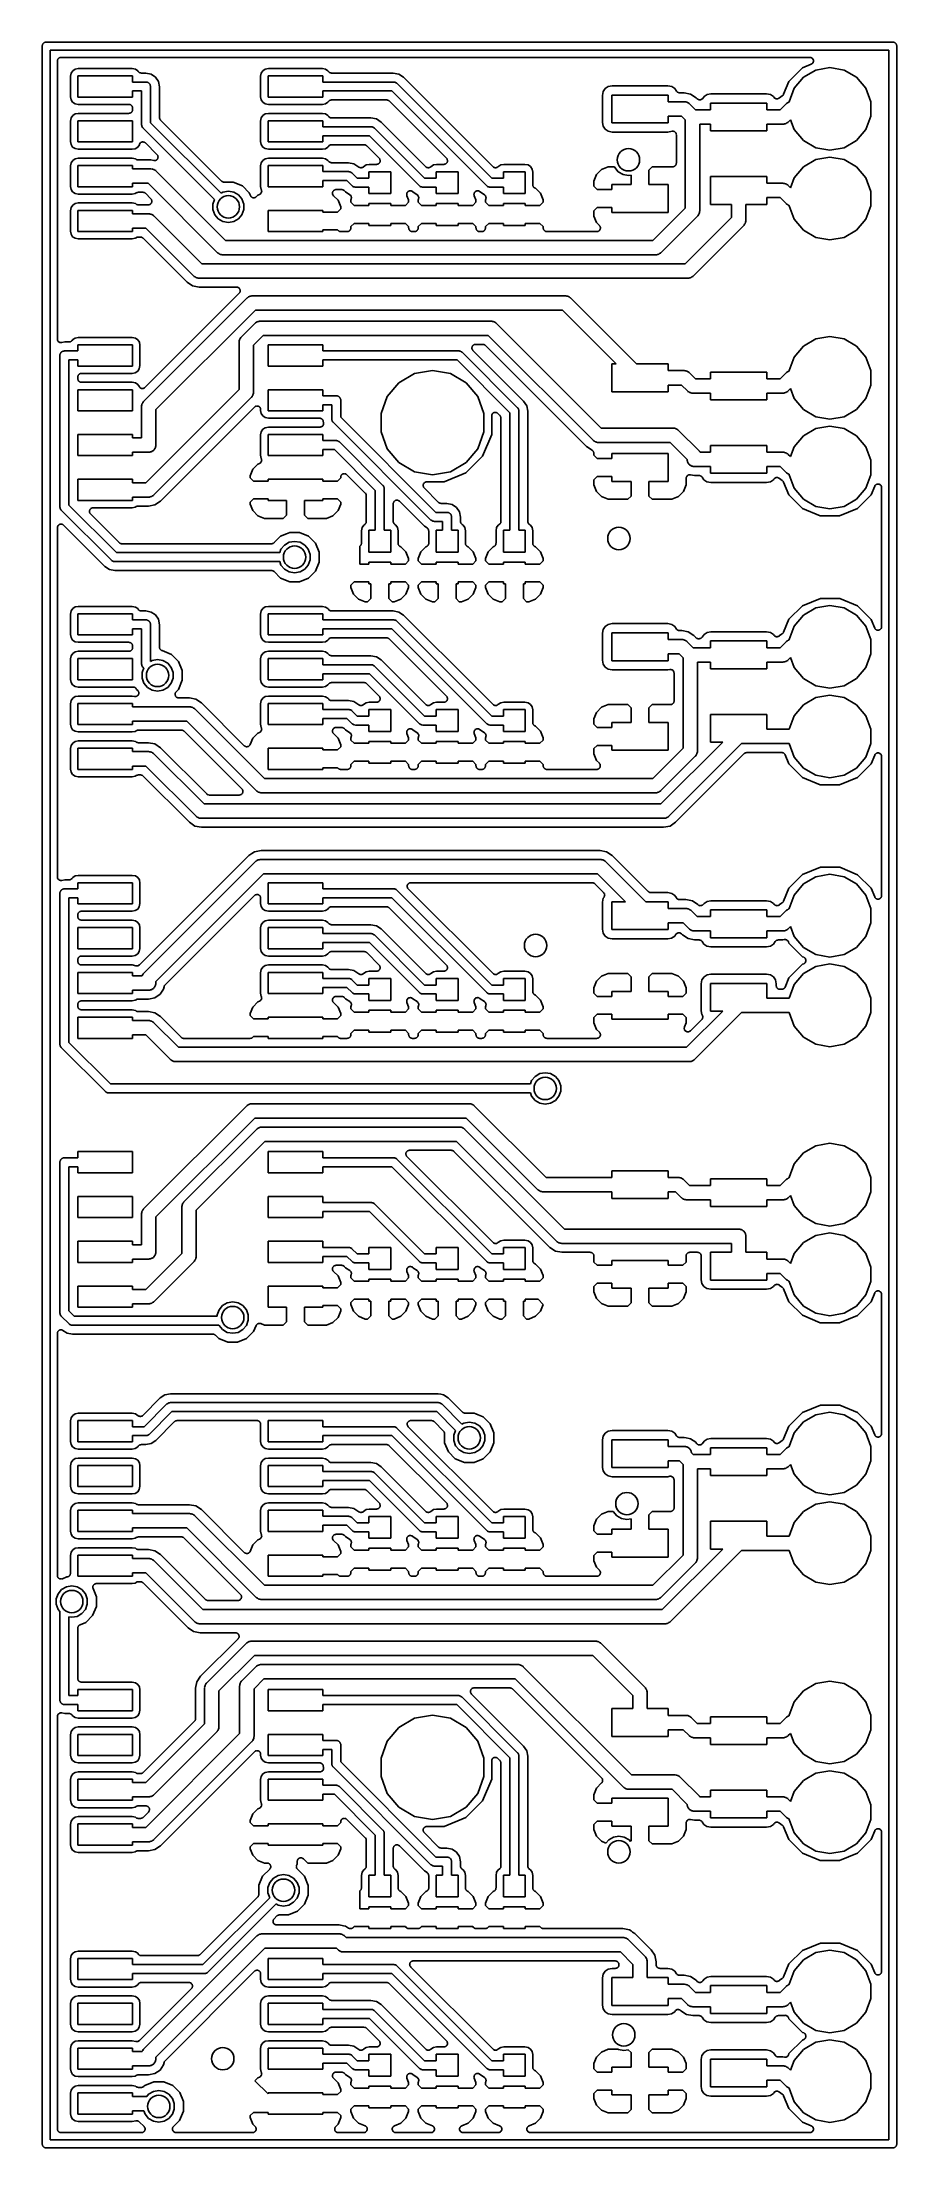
# Model space of a CAD drawing. Extents: x 25.3 to 49.5, y -85 to -25.3.
import ezdxf

# ---------------------------------------------------------------- set-up
doc = ezdxf.new("R2010")
doc.units = 0
doc.header["$MEASUREMENT"] = 0
doc.layers.add('BLACK', color=7, linetype='CONTINUOUS')

msp = doc.modelspace()

# ---------------------------------------------------------------- linework, layer by layer
at = {"layer": 'Black'}
for p, q in [((25.2857, -25.4), (25.2874, -25.3902)), ((25.2857, -84.836), (25.2857, -25.4)), ((25.2874, -25.3802), (25.2909, -25.3708)), ((25.2874, -25.3902), (25.2874, -25.3802)), ((25.2909, -25.3708), (25.2926, -25.3609)), ((25.2926, -25.3609), (25.2976, -25.3522)), ((25.2976, -25.3522), (25.301, -25.3428)), ((25.301, -25.3428), (25.3074, -25.3352)), ((25.3074, -25.3352), (25.3124, -25.3265)), ((25.3124, -25.3265), (25.3201, -25.3201)), ((25.3201, -25.3201), (25.3265, -25.3124)), ((25.3265, -25.3124), (25.3352, -25.3074)), ((25.3352, -25.3074), (25.3428, -25.301)), ((25.3428, -25.301), (25.3522, -25.2976)), ((25.3522, -25.2976), (25.3609, -25.2926)), ((25.3609, -25.2926), (25.3708, -25.2909)), ((25.3708, -25.2909), (25.3802, -25.2874)), ((25.3802, -25.2874), (25.3902, -25.2874)), ((25.3902, -25.2874), (25.4, -25.2857)), ((25.4, -25.2857), (49.3649, -25.2857)), ((49.2506, -25.5143), (25.5143, -25.5143)), ((25.5143, -25.5143), (25.5143, -84.7217)), ((49.2506, -84.7217), (49.2506, -25.5143)), ((49.3649, -25.2857), (49.3747, -25.2874)), ((49.3747, -25.2874), (49.3847, -25.2874)), ((49.3847, -25.2874), (49.3941, -25.2909)), ((49.3941, -25.2909), (49.404, -25.2926)), ((49.404, -25.2926), (49.4127, -25.2976)), ((49.4127, -25.2976), (49.422, -25.301)), ((49.422, -25.301), (49.4297, -25.3074)), ((49.4297, -25.3074), (49.4384, -25.3124)), ((49.4384, -25.3124), (49.4448, -25.3201)), ((49.4448, -25.3201), (49.4525, -25.3265)), ((49.4525, -25.3265), (49.4575, -25.3352)), ((49.4575, -25.3352), (49.4639, -25.3428)), ((49.4639, -25.3428), (49.4673, -25.3522)), ((49.4673, -25.3522), (49.4723, -25.3609)), ((49.4723, -25.3609), (49.474, -25.3708)), ((49.474, -25.3708), (49.4775, -25.3802)), ((49.4775, -25.3802), (49.4775, -25.3902)), ((49.4775, -25.3902), (49.4792, -25.4)), ((49.4792, -25.4), (49.4792, -84.836)), ((25.7175, -25.8191), (25.719, -25.8103)), ((25.7175, -33.6993), (25.7175, -25.8191)), ((25.719, -25.8015), (25.7221, -25.7931)), ((25.719, -25.8103), (25.719, -25.8015)), ((25.7221, -25.7931), (25.7236, -25.7844)), ((25.7236, -25.7844), (25.7281, -25.7767)), ((25.7281, -25.7767), (25.7311, -25.7683)), ((25.7311, -25.7683), (25.7368, -25.7615)), ((25.7368, -25.7615), (25.7413, -25.7538)), ((25.7413, -25.7538), (25.7481, -25.7481)), ((25.7481, -25.7481), (25.7538, -25.7413)), ((25.7538, -25.7413), (25.7615, -25.7368)), ((25.7615, -25.7368), (25.7683, -25.7311)), ((25.7683, -25.7311), (25.7767, -25.7281)), ((25.7767, -25.7281), (25.7844, -25.7236)), ((25.7844, -25.7236), (25.7931, -25.7221)), ((25.7931, -25.7221), (25.8015, -25.719)), ((25.8015, -25.719), (25.8103, -25.719)), ((25.8103, -25.719), (25.8191, -25.7175)), ((25.8191, -25.7175), (47.0179, -25.7175)), ((26.1043, -26.1634), (26.0862, -26.2534)), ((26.1498, -26.0959), (26.1043, -26.1634)), ((26.2182, -26.051), (26.1498, -26.0959)), ((26.3052, -26.0341), (26.2182, -26.051)), ((26.2954, -26.8427), (26.2954, -26.2433)), ((26.2954, -26.2433), (27.8448, -26.2433)), ((27.8347, -26.0341), (26.3052, -26.0341)), ((27.9247, -26.0521), (27.8347, -26.0341)), ((27.8448, -26.2433), (27.8448, -26.416)), ((27.9922, -26.0977), (27.9247, -26.0521)), ((28.0043, -26.1162), (27.9922, -26.0977)), ((28.0144, -26.1269), (28.0043, -26.1162)), ((28.0239, -26.1382), (28.0144, -26.1269)), ((28.0265, -26.1397), (28.0239, -26.1382)), ((28.0285, -26.1419), (28.0265, -26.1397)), ((28.0417, -26.1485), (28.0285, -26.1419)), ((28.0545, -26.1559), (28.0417, -26.1485)), ((28.0574, -26.1564), (28.0545, -26.1559)), ((28.06, -26.1577), (28.0574, -26.1564)), ((28.0747, -26.1594), (28.06, -26.1577)), ((28.0892, -26.162), (28.0747, -26.1594)), ((28.2161, -26.162), (28.0892, -26.162)), ((28.3711, -26.1928), (28.2161, -26.162)), ((28.4941, -26.275), (28.3711, -26.1928)), ((31.4891, -26.1634), (31.471, -26.2534)), ((31.5346, -26.0959), (31.4891, -26.1634)), ((31.603, -26.051), (31.5346, -26.0959)), ((31.69, -26.0341), (31.603, -26.051)), ((31.6802, -26.8427), (31.6802, -26.2433)), ((31.6802, -26.2433), (33.2296, -26.2433)), ((33.2195, -26.0341), (31.69, -26.0341)), ((33.3095, -26.0521), (33.2195, -26.0341)), ((33.2296, -26.2433), (33.2296, -26.416)), ((33.377, -26.0977), (33.3095, -26.0521)), ((33.3891, -26.1162), (33.377, -26.0977)), ((33.3992, -26.1269), (33.3891, -26.1162)), ((33.4087, -26.1382), (33.3992, -26.1269)), ((33.4113, -26.1397), (33.4087, -26.1382)), ((33.4133, -26.1419), (33.4113, -26.1397)), ((33.4265, -26.1485), (33.4133, -26.1419)), ((33.4393, -26.1559), (33.4265, -26.1485)), ((33.4422, -26.1564), (33.4393, -26.1559)), ((33.4448, -26.1577), (33.4422, -26.1564)), ((33.4595, -26.1594), (33.4448, -26.1577)), ((33.474, -26.162), (33.4595, -26.1594)), ((35.2258, -26.162), (33.474, -26.162)), ((35.3808, -26.1928), (35.2258, -26.162)), ((35.5123, -26.2807), (35.3808, -26.1928)), ((46.811, -26.0145), (46.4248, -26.4)), ((47.0567, -25.913), (46.811, -26.0145)), ((46.833, -26.2795), (47.1858, -26.0759)), ((47.0179, -25.7175), (47.0332, -25.7202)), ((47.0332, -25.7202), (47.0485, -25.7222)), ((47.0485, -25.7222), (47.0505, -25.7232)), ((47.0505, -25.7232), (47.0527, -25.7236)), ((47.0527, -25.7236), (47.0661, -25.7314)), ((47.0698, -25.9047), (47.0567, -25.913)), ((47.0661, -25.7314), (47.0798, -25.7385)), ((47.0832, -25.8969), (47.0698, -25.9047)), ((47.0798, -25.7385), (47.0813, -25.7402)), ((47.0813, -25.7402), (47.0832, -25.7413)), ((47.0832, -25.7413), (47.0932, -25.7532)), ((47.0846, -25.8952), (47.0832, -25.8969)), ((47.0865, -25.8941), (47.0846, -25.8952)), ((47.0959, -25.8818), (47.0865, -25.8941)), ((47.0932, -25.7532), (47.1036, -25.7646)), ((47.1059, -25.8699), (47.0959, -25.8818)), ((47.1036, -25.7646), (47.1045, -25.7666)), ((47.1045, -25.7666), (47.1059, -25.7683)), ((47.1059, -25.7683), (47.1112, -25.7829)), ((47.1066, -25.8678), (47.1059, -25.8699)), ((47.108, -25.8661), (47.1066, -25.8678)), ((47.1127, -25.8513), (47.108, -25.8661)), ((47.1112, -25.7829), (47.1171, -25.7972)), ((47.118, -25.8367), (47.1127, -25.8513)), ((47.1171, -25.7972), (47.1172, -25.7994)), ((47.1172, -25.7994), (47.118, -25.8015)), ((47.118, -25.8015), (47.118, -25.817)), ((47.118, -25.817), (47.1186, -25.8324)), ((47.1186, -25.8324), (47.118, -25.8345)), ((47.118, -25.8345), (47.118, -25.8367)), ((47.1858, -26.0759), (47.5869, -26.0051)), ((47.5869, -26.0051), (47.988, -26.0759)), ((47.988, -26.0759), (48.3408, -26.2795)), ((26.0862, -26.2534), (26.0862, -26.833)), ((26.0862, -26.833), (26.1031, -26.9199)), ((27.8448, -26.8427), (26.2954, -26.8427)), ((27.8448, -26.416), (28.2261, -26.416)), ((28.0991, -26.67), (27.8448, -26.67)), ((27.8448, -26.67), (27.8448, -26.8427)), ((28.0991, -27.6224), (28.0991, -26.67)), ((28.2261, -26.416), (28.237, -26.4179)), ((28.237, -26.4179), (28.2482, -26.4179)), ((28.2482, -26.4179), (28.2586, -26.4217)), ((28.2586, -26.4217), (28.2695, -26.4237)), ((28.2695, -26.4237), (28.2792, -26.4292)), ((28.2792, -26.4292), (28.2896, -26.433)), ((28.2896, -26.433), (28.2981, -26.4402)), ((28.2981, -26.4402), (28.3077, -26.4457)), ((28.3077, -26.4457), (28.3149, -26.4542)), ((28.3149, -26.4542), (28.3234, -26.4614)), ((28.3234, -26.4614), (28.3289, -26.471)), ((28.3289, -26.471), (28.3361, -26.4795)), ((28.3361, -26.4795), (28.3399, -26.4899)), ((28.3399, -26.4899), (28.3454, -26.4996)), ((28.3454, -26.4996), (28.3474, -26.5105)), ((28.3474, -26.5105), (28.3512, -26.5209)), ((28.3512, -26.5209), (28.3512, -26.5321)), ((28.3512, -26.5321), (28.3531, -26.543)), ((28.3531, -26.543), (28.3531, -27.5698)), ((28.5763, -26.398), (28.4941, -26.275)), ((28.6071, -26.553), (28.5763, -26.398)), ((28.6071, -27.4225), (28.6071, -26.553)), ((31.471, -26.2534), (31.471, -26.833)), ((31.471, -26.833), (31.4879, -26.9199)), ((33.2296, -26.8427), (31.6802, -26.8427)), ((33.2296, -26.416), (35.2358, -26.416)), ((35.1832, -26.67), (33.2296, -26.67)), ((33.2296, -26.67), (33.2296, -26.8427)), ((37.8714, -29.3582), (35.1832, -26.67)), ((35.2358, -26.416), (35.2413, -26.417)), ((35.2413, -26.417), (35.2469, -26.4165)), ((35.2469, -26.4165), (35.2629, -26.4208)), ((35.2629, -26.4208), (35.2792, -26.4237)), ((35.2792, -26.4237), (35.2841, -26.4265)), ((35.2841, -26.4265), (35.2895, -26.4279)), ((35.2895, -26.4279), (35.3031, -26.4374)), ((35.3031, -26.4374), (35.3174, -26.4457)), ((35.3174, -26.4457), (35.321, -26.45)), ((35.321, -26.45), (35.3256, -26.4532)), ((35.3256, -26.4532), (38.0138, -29.1414)), ((38.0477, -28.8161), (35.5123, -26.2807)), ((41.1694, -26.6845), (41.1473, -26.7944)), ((41.1473, -26.7944), (41.1473, -27.5619)), ((41.2264, -26.6001), (41.1694, -26.6845)), ((41.3117, -26.544), (41.2264, -26.6001)), ((41.4181, -26.5233), (41.3117, -26.544)), ((41.4083, -27.5717), (41.4083, -26.7843)), ((41.4083, -26.7843), (43.0085, -26.7843)), ((42.9984, -26.5233), (41.4181, -26.5233)), ((43.1083, -26.5454), (42.9984, -26.5233)), ((43.0085, -26.7843), (43.0085, -26.9748)), ((43.1927, -26.6023), (43.1083, -26.5454)), ((43.2405, -26.675), (43.1927, -26.6023)), ((43.2506, -26.6857), (43.2405, -26.675)), ((43.2601, -26.697), (43.2506, -26.6857)), ((43.2626, -26.6985), (43.2601, -26.697)), ((43.2647, -26.7007), (43.2626, -26.6985)), ((43.2778, -26.7073), (43.2647, -26.7007)), ((43.2906, -26.7147), (43.2778, -26.7073)), ((43.2935, -26.7152), (43.2906, -26.7147)), ((43.2962, -26.7165), (43.2935, -26.7152)), ((43.3108, -26.7182), (43.2962, -26.7165)), ((43.3254, -26.7208), (43.3108, -26.7182)), ((43.456, -26.7208), (43.3254, -26.7208)), ((43.6402, -26.7574), (43.456, -26.7208)), ((43.7964, -26.8618), (43.6402, -26.7574)), ((44.0204, -26.8287), (43.9857, -26.88)), ((44.1057, -26.7726), (44.0204, -26.8287)), ((44.2121, -26.7519), (44.1057, -26.7726)), ((45.7924, -26.7519), (44.2121, -26.7519)), ((45.9023, -26.774), (45.7924, -26.7519)), ((45.9867, -26.8309), (45.9023, -26.774)), ((45.9984, -26.8488), (45.9867, -26.8309)), ((45.9995, -26.8499), (45.9984, -26.8488)), ((46.2362, -26.8097), (46.1582, -26.8618)), ((46.245, -26.8013), (46.2362, -26.8097)), ((46.2546, -26.7939), (46.245, -26.8013)), ((46.2558, -26.792), (46.2546, -26.7939)), ((46.2576, -26.7905), (46.2558, -26.792)), ((46.2593, -26.7876), (46.2576, -26.7905)), ((46.2617, -26.7853), (46.2593, -26.7876)), ((46.2671, -26.7744), (46.2617, -26.7853)), ((46.2736, -26.7642), (46.2671, -26.7744)), ((46.4248, -26.4), (46.2736, -26.7642)), ((46.4319, -26.9743), (46.5712, -26.5916)), ((46.5712, -26.5916), (46.833, -26.2795)), ((48.3408, -26.2795), (48.6026, -26.5916)), ((48.6026, -26.5916), (48.7419, -26.9743)), ((26.1043, -27.4334), (26.0862, -27.5234)), ((26.1031, -26.9199), (26.148, -26.9883)), ((26.1498, -27.3659), (26.1043, -27.4334)), ((26.148, -26.9883), (26.2155, -27.0338)), ((26.2182, -27.321), (26.1498, -27.3659)), ((26.2155, -27.0338), (26.3055, -27.0519)), ((26.3052, -27.3041), (26.2182, -27.321)), ((27.7435, -27.3041), (26.3052, -27.3041)), ((26.3055, -27.0519), (27.7435, -27.0519)), ((27.7435, -27.0519), (27.7523, -27.0534)), ((27.7523, -27.3026), (27.7435, -27.3041)), ((27.7523, -27.0534), (27.7611, -27.0534)), ((27.7611, -27.3026), (27.7523, -27.3026)), ((27.7611, -27.0534), (27.7695, -27.0565)), ((27.7695, -27.2995), (27.7611, -27.3026)), ((27.7695, -27.0565), (27.7782, -27.058)), ((27.7782, -27.298), (27.7695, -27.2995)), ((27.7782, -27.058), (27.7859, -27.0625)), ((27.7859, -27.2935), (27.7782, -27.298)), ((27.7859, -27.0625), (27.7943, -27.0655)), ((27.7943, -27.2905), (27.7859, -27.2935)), ((27.7943, -27.0655), (27.8011, -27.0712)), ((27.8011, -27.2848), (27.7943, -27.2905)), ((27.8011, -27.0712), (27.8088, -27.0757)), ((27.8088, -27.2803), (27.8011, -27.2848)), ((27.8088, -27.0757), (27.8145, -27.0825)), ((27.8145, -27.2735), (27.8088, -27.2803)), ((27.8145, -27.0825), (27.8213, -27.0882)), ((27.8213, -27.2678), (27.8145, -27.2735)), ((27.8213, -27.0882), (27.8258, -27.0959)), ((27.8258, -27.2601), (27.8213, -27.2678)), ((27.8258, -27.0959), (27.8315, -27.1027)), ((27.8315, -27.2533), (27.8258, -27.2601)), ((27.8315, -27.1027), (27.8345, -27.111)), ((27.8345, -27.245), (27.8315, -27.2533)), ((27.8345, -27.111), (27.839, -27.1187)), ((27.839, -27.2373), (27.8345, -27.245)), ((27.839, -27.1187), (27.8405, -27.1275)), ((27.8405, -27.2285), (27.839, -27.2373)), ((27.8405, -27.1275), (27.8436, -27.1358)), ((27.8436, -27.2202), (27.8405, -27.2285)), ((27.8436, -27.1358), (27.8436, -27.1447)), ((27.8436, -27.1447), (27.8451, -27.1535)), ((27.8451, -27.2025), (27.8436, -27.2113)), ((27.8436, -27.2113), (27.8436, -27.2202)), ((27.8451, -27.1535), (27.8451, -27.2025)), ((28.6079, -27.4269), (28.6071, -27.4225)), ((28.6075, -27.4314), (28.6079, -27.4269)), ((28.6109, -27.4442), (28.6075, -27.4314)), ((28.6132, -27.4572), (28.6109, -27.4442)), ((31.4891, -27.4334), (31.471, -27.5234)), ((31.4879, -26.9199), (31.5328, -26.9883)), ((31.5346, -27.3659), (31.4891, -27.4334)), ((31.5328, -26.9883), (31.6003, -27.0338)), ((31.603, -27.321), (31.5346, -27.3659)), ((31.6003, -27.0338), (31.6903, -27.0519)), ((31.69, -27.3041), (31.603, -27.321)), ((33.2195, -27.3041), (31.69, -27.3041)), ((31.6903, -27.0519), (33.2198, -27.0519)), ((33.3095, -27.3221), (33.2195, -27.3041)), ((33.2198, -27.0519), (33.3068, -27.035)), ((33.3068, -27.035), (33.3752, -26.9901)), ((33.377, -27.3677), (33.3095, -27.3221)), ((33.3752, -26.9901), (33.3896, -26.9688)), ((33.3891, -27.3862), (33.377, -27.3677)), ((33.3992, -27.3969), (33.3891, -27.3862)), ((33.3896, -26.9688), (33.3994, -26.9586)), ((33.4087, -27.4082), (33.3992, -27.3969)), ((33.3994, -26.9586), (33.4085, -26.9478)), ((33.4085, -26.9478), (33.4116, -26.946)), ((33.4113, -27.4097), (33.4087, -27.4082)), ((33.4133, -27.4119), (33.4113, -27.4097)), ((33.4116, -26.946), (33.4141, -26.9434)), ((33.4265, -27.4185), (33.4133, -27.4119)), ((33.4141, -26.9434), (33.4268, -26.9372)), ((33.4393, -27.4259), (33.4265, -27.4185)), ((33.4268, -26.9372), (33.439, -26.9301)), ((33.439, -26.9301), (33.4426, -26.9295)), ((33.4422, -27.4264), (33.4393, -27.4259)), ((33.4448, -27.4277), (33.4422, -27.4264)), ((33.4426, -26.9295), (33.4458, -26.9279)), ((33.4595, -27.4294), (33.4448, -27.4277)), ((33.4458, -26.9279), (33.4599, -26.9265)), ((33.474, -27.432), (33.4595, -27.4294)), ((33.4599, -26.9265), (33.4738, -26.924)), ((33.4738, -26.924), (35.0359, -26.924)), ((34.5908, -27.432), (33.474, -27.432)), ((34.7458, -27.4628), (34.5908, -27.432)), ((35.0359, -26.924), (35.0403, -26.9248)), ((35.0403, -26.9248), (35.0448, -26.9244)), ((35.0448, -26.9244), (35.0576, -26.9278)), ((35.0576, -26.9278), (35.0706, -26.9301)), ((35.0706, -26.9301), (35.0745, -26.9324)), ((35.0745, -26.9324), (35.0788, -26.9335)), ((35.0788, -26.9335), (35.0897, -26.9411)), ((35.0897, -26.9411), (35.1012, -26.9478)), ((35.1012, -26.9478), (35.1041, -26.9512)), ((35.1041, -26.9512), (35.1077, -26.9538)), ((35.1077, -26.9538), (36.7299, -28.5759)), ((43.0085, -26.9748), (43.466, -26.9748)), ((43.3818, -27.3812), (43.0085, -27.3812)), ((43.0085, -27.3812), (43.0085, -27.5717)), ((43.4914, -27.4908), (43.3818, -27.3812)), ((43.466, -26.9748), (43.4748, -26.9764)), ((43.4748, -26.9764), (43.4837, -26.9756)), ((43.4837, -26.9756), (43.5093, -26.9824)), ((43.5093, -26.9824), (43.5355, -26.9871)), ((43.5355, -26.9871), (43.5432, -26.9915)), ((43.5432, -26.9915), (43.5519, -26.9938)), ((43.5519, -26.9938), (43.5736, -27.0091)), ((43.5736, -27.0091), (43.5966, -27.0223)), ((43.5966, -27.0223), (43.6024, -27.0292)), ((43.6024, -27.0292), (43.6097, -27.0343)), ((43.6097, -27.0343), (43.7788, -27.2034)), ((43.7788, -27.2034), (44.2023, -27.2034)), ((43.8296, -26.895), (43.7964, -26.8618)), ((43.8303, -26.8955), (43.8296, -26.895)), ((43.8309, -26.8963), (43.8303, -26.8955)), ((43.8447, -26.9056), (43.8309, -26.8963)), ((43.8585, -26.9153), (43.8447, -26.9056)), ((43.8594, -26.9155), (43.8585, -26.9153)), ((43.8601, -26.916), (43.8594, -26.9155)), ((43.8764, -26.9201), (43.8601, -26.916)), ((43.8926, -26.9244), (43.8764, -26.9201)), ((43.8935, -26.9243), (43.8926, -26.9244)), ((43.8943, -26.9245), (43.8935, -26.9243)), ((43.911, -26.9228), (43.8943, -26.9245)), ((43.9278, -26.9213), (43.911, -26.9228)), ((43.9286, -26.921), (43.9278, -26.9213)), ((43.9294, -26.9209), (43.9286, -26.921)), ((43.9445, -26.9135), (43.9294, -26.9209)), ((43.9597, -26.9064), (43.9445, -26.9135)), ((43.9604, -26.9058), (43.9597, -26.9064)), ((43.9611, -26.9054), (43.9604, -26.9058)), ((43.9728, -26.8933), (43.9611, -26.9054)), ((43.9847, -26.8815), (43.9728, -26.8933)), ((43.9851, -26.8807), (43.9847, -26.8815)), ((43.9857, -26.88), (43.9851, -26.8807)), ((44.2023, -27.2034), (44.2023, -27.0129)), ((44.2023, -27.0129), (45.8025, -27.0129)), ((45.8025, -27.0129), (45.8025, -27.2034)), ((45.8025, -27.2034), (46.1758, -27.2034)), ((46.0001, -26.8512), (45.9995, -26.8499)), ((46.0116, -26.8627), (46.0001, -26.8512)), ((46.0226, -26.8744), (46.0116, -26.8627)), ((46.024, -26.8751), (46.0226, -26.8744)), ((46.0251, -26.8762), (46.024, -26.8751)), ((46.0397, -26.883), (46.0251, -26.8762)), ((46.0542, -26.8903), (46.0397, -26.883)), ((46.0557, -26.8905), (46.0542, -26.8903)), ((46.0571, -26.8911), (46.0557, -26.8905)), ((46.0732, -26.8925), (46.0571, -26.8911)), ((46.0892, -26.8944), (46.0732, -26.8925)), ((46.0907, -26.8941), (46.0892, -26.8944)), ((46.0922, -26.8942), (46.0907, -26.8941)), ((46.1078, -26.89), (46.0922, -26.8942)), ((46.1235, -26.8863), (46.1078, -26.89)), ((46.1248, -26.8855), (46.1235, -26.8863)), ((46.1263, -26.8851), (46.1248, -26.8855)), ((46.1396, -26.8758), (46.1263, -26.8851)), ((46.153, -26.8669), (46.1396, -26.8758)), ((46.1539, -26.8657), (46.153, -26.8669)), ((46.1552, -26.8648), (46.1539, -26.8657)), ((46.1582, -26.8618), (46.1552, -26.8648)), ((46.1758, -27.2034), (46.3449, -27.0343)), ((46.3449, -27.0343), (46.3522, -27.0292)), ((46.3522, -27.0292), (46.358, -27.0223)), ((46.358, -27.0223), (46.381, -27.0091)), ((46.381, -27.0091), (46.4027, -26.9938)), ((46.4027, -26.9938), (46.4114, -26.9915)), ((46.4114, -26.9915), (46.4191, -26.9871)), ((46.4191, -26.9871), (46.4319, -26.9848)), ((46.4319, -26.9848), (46.4319, -26.9743)), ((48.7419, -27.3817), (48.6026, -27.7644)), ((48.7419, -26.9743), (48.7419, -27.3817)), ((26.0862, -27.5234), (26.0862, -28.103)), ((26.2954, -28.1127), (26.2954, -27.5133)), ((26.2954, -27.5133), (27.8448, -27.5133)), ((27.8448, -27.5133), (27.8448, -28.1127)), ((28.1001, -27.6279), (28.0991, -27.6224)), ((28.0996, -27.6335), (28.1001, -27.6279)), ((28.1039, -27.6495), (28.0996, -27.6335)), ((28.1068, -27.6658), (28.1039, -27.6495)), ((28.1096, -27.6707), (28.1068, -27.6658)), ((28.111, -27.6761), (28.1096, -27.6707)), ((28.1205, -27.6897), (28.111, -27.6761)), ((28.1288, -27.704), (28.1205, -27.6897)), ((28.1331, -27.7076), (28.1288, -27.704)), ((28.1363, -27.7122), (28.1331, -27.7076)), ((30.1653, -29.7412), (28.1363, -27.7122)), ((28.3531, -27.5698), (30.3483, -29.565)), ((28.6155, -27.4611), (28.6132, -27.4572)), ((28.6166, -27.4654), (28.6155, -27.4611)), ((28.6242, -27.4763), (28.6166, -27.4654)), ((28.6309, -27.4878), (28.6242, -27.4763)), ((28.6343, -27.4907), (28.6309, -27.4878)), ((28.6369, -27.4943), (28.6343, -27.4907)), ((30.3666, -29.224), (28.6369, -27.4943)), ((31.471, -27.5234), (31.471, -28.103)), ((31.6802, -28.1127), (31.6802, -27.5133)), ((31.6802, -27.5133), (33.2296, -27.5133)), ((33.2296, -27.5133), (33.2296, -27.686)), ((33.2296, -27.686), (34.6008, -27.686)), ((34.5482, -27.94), (33.2296, -27.94)), ((33.2296, -27.94), (33.2296, -28.1127)), ((35.9664, -29.3582), (34.5482, -27.94)), ((34.6008, -27.686), (34.6063, -27.687)), ((34.6063, -27.687), (34.6119, -27.6865)), ((34.6119, -27.6865), (34.6279, -27.6908)), ((34.6279, -27.6908), (34.6442, -27.6937)), ((34.6442, -27.6937), (34.6491, -27.6965)), ((34.6491, -27.6965), (34.6545, -27.6979)), ((34.6545, -27.6979), (34.6681, -27.7074)), ((34.6681, -27.7074), (34.6824, -27.7157)), ((34.6824, -27.7157), (34.686, -27.72)), ((34.686, -27.72), (34.6906, -27.7232)), ((34.6906, -27.7232), (36.1088, -29.1414)), ((34.8773, -27.5507), (34.7458, -27.4628)), ((36.1427, -28.8161), (34.8773, -27.5507)), ((41.1473, -27.5619), (41.168, -27.6683)), ((41.168, -27.6683), (41.2241, -27.7536)), ((41.2241, -27.7536), (41.3085, -27.8106)), ((41.3085, -27.8106), (41.4184, -27.8327)), ((43.0085, -27.5717), (41.4083, -27.5717)), ((41.4184, -27.8327), (42.9987, -27.8327)), ((42.9987, -27.8327), (43.1164, -27.8098)), ((43.1164, -27.8098), (43.1173, -27.8098)), ((43.1173, -27.8098), (43.1182, -27.8095)), ((43.1182, -27.8095), (43.1349, -27.8095)), ((43.1349, -27.8095), (43.1517, -27.8092)), ((43.1517, -27.8092), (43.1526, -27.8095)), ((43.1526, -27.8095), (43.1534, -27.8095)), ((43.1534, -27.8095), (43.1692, -27.8152)), ((43.1692, -27.8152), (43.1851, -27.8207)), ((43.1851, -27.8207), (43.1858, -27.8213)), ((43.1858, -27.8213), (43.1866, -27.8216)), ((43.1866, -27.8216), (43.1994, -27.8324)), ((43.1994, -27.8324), (43.2125, -27.8429)), ((43.2125, -27.8429), (43.213, -27.8437)), ((43.213, -27.8437), (43.2136, -27.8443)), ((43.2136, -27.8443), (43.222, -27.8588)), ((43.222, -27.8588), (43.2307, -27.8732)), ((43.2307, -27.8732), (43.2308, -27.8741)), ((43.2308, -27.8741), (43.2313, -27.8748)), ((43.2313, -27.8748), (43.2342, -27.8914)), ((43.2342, -27.8914), (43.2374, -27.9078)), ((43.2374, -27.9078), (43.2372, -27.9087)), ((43.2372, -27.9087), (43.2374, -27.9096)), ((43.2374, -27.9096), (43.2374, -28.7172)), ((43.4914, -29.9884), (43.4914, -27.4908)), ((44.2023, -27.6098), (43.8978, -27.6098)), ((43.8978, -27.6098), (43.8978, -30.0726)), ((44.2023, -27.8003), (44.2023, -27.6098)), ((45.8025, -27.8003), (44.2023, -27.8003)), ((46.26, -27.6098), (45.8025, -27.6098)), ((45.8025, -27.6098), (45.8025, -27.8003)), ((46.2688, -27.6082), (46.26, -27.6098)), ((46.2777, -27.609), (46.2688, -27.6082)), ((46.3033, -27.6022), (46.2777, -27.609)), ((46.3295, -27.5975), (46.3033, -27.6022)), ((46.3372, -27.5931), (46.3295, -27.5975)), ((46.3459, -27.5908), (46.3372, -27.5931)), ((46.3676, -27.5755), (46.3459, -27.5908)), ((46.3906, -27.5623), (46.3676, -27.5755)), ((46.3964, -27.5554), (46.3906, -27.5623)), ((46.4037, -27.5503), (46.3964, -27.5554)), ((46.4693, -27.4846), (46.4037, -27.5503)), ((46.5712, -27.7644), (46.4693, -27.4846)), ((46.833, -28.0765), (46.5712, -27.7644)), ((48.6026, -27.7644), (48.3408, -28.0765)), ((26.0862, -28.103), (26.1031, -28.1899)), ((26.1031, -28.1899), (26.148, -28.2583)), ((26.1498, -28.6359), (26.1043, -28.7034)), ((26.148, -28.2583), (26.2155, -28.3038)), ((26.2182, -28.591), (26.1498, -28.6359)), ((26.2155, -28.3038), (26.3055, -28.3219)), ((26.3052, -28.5741), (26.2182, -28.591)), ((27.8448, -28.1127), (26.2954, -28.1127)), ((27.8347, -28.5741), (26.3052, -28.5741)), ((26.3055, -28.3219), (27.835, -28.3219)), ((27.9247, -28.5921), (27.8347, -28.5741)), ((27.835, -28.3219), (27.922, -28.305)), ((27.922, -28.305), (27.9904, -28.2601)), ((27.9488, -28.6084), (27.9247, -28.5921)), ((27.9601, -28.6135), (27.9488, -28.6084)), ((27.9709, -28.6197), (27.9601, -28.6135)), ((27.9761, -28.6206), (27.9709, -28.6197)), ((27.981, -28.6228), (27.9761, -28.6206)), ((27.9934, -28.6236), (27.981, -28.6228)), ((27.9904, -28.2601), (28.0366, -28.1916)), ((28.0056, -28.6258), (27.9934, -28.6236)), ((28.3587, -28.6258), (28.0056, -28.6258)), ((28.0366, -28.1916), (28.0368, -28.191)), ((28.0368, -28.191), (28.0371, -28.1878)), ((28.0371, -28.1878), (28.0432, -28.1747)), ((28.0432, -28.1747), (28.0485, -28.1612)), ((28.0485, -28.1612), (28.0506, -28.1587)), ((28.0506, -28.1587), (28.052, -28.1558)), ((28.052, -28.1558), (28.0622, -28.1456)), ((28.0622, -28.1456), (28.0718, -28.1347)), ((28.0718, -28.1347), (28.0747, -28.1331)), ((28.0747, -28.1331), (28.077, -28.1308)), ((28.077, -28.1308), (28.0901, -28.1247)), ((28.0901, -28.1247), (28.1027, -28.1178)), ((28.1027, -28.1178), (28.106, -28.1173)), ((28.106, -28.1173), (28.109, -28.1159)), ((28.109, -28.1159), (28.1233, -28.1147)), ((28.1233, -28.1147), (28.1376, -28.1125)), ((28.1376, -28.1125), (28.1408, -28.1131)), ((28.1408, -28.1131), (28.1441, -28.1128)), ((28.1441, -28.1128), (28.1581, -28.1166)), ((28.1581, -28.1166), (28.1722, -28.1194)), ((28.1722, -28.1194), (28.175, -28.1211)), ((28.175, -28.1211), (28.1782, -28.122)), ((28.1782, -28.122), (28.19, -28.1303)), ((28.19, -28.1303), (28.2024, -28.1378)), ((28.2024, -28.1378), (28.2044, -28.1403)), ((28.2044, -28.1403), (28.2071, -28.1422)), ((28.2071, -28.1422), (28.5363, -28.4714)), ((28.4446, -28.6429), (28.3587, -28.6258)), ((28.5018, -28.6362), (28.4907, -28.6414)), ((28.5133, -28.6323), (28.5018, -28.6362)), ((28.5177, -28.6288), (28.5133, -28.6323)), ((28.5227, -28.6265), (28.5177, -28.6288)), ((28.5313, -28.6179), (28.5227, -28.6265)), ((28.5408, -28.6102), (28.5313, -28.6179)), ((28.5363, -28.4714), (28.5395, -28.476)), ((28.5395, -28.476), (28.5437, -28.4796)), ((28.5437, -28.6055), (28.5408, -28.6102)), ((28.5437, -28.4796), (28.5495, -28.4903)), ((28.5477, -28.6015), (28.5437, -28.6055)), ((28.5528, -28.5905), (28.5477, -28.6015)), ((28.5495, -28.4903), (28.5565, -28.5003)), ((28.5591, -28.5801), (28.5528, -28.5905)), ((28.5565, -28.5003), (28.558, -28.5057)), ((28.558, -28.5057), (28.5607, -28.5106)), ((28.5602, -28.5746), (28.5591, -28.5801)), ((28.5626, -28.5695), (28.5602, -28.5746)), ((28.5607, -28.5106), (28.5625, -28.5226)), ((28.5625, -28.5226), (28.5657, -28.5344)), ((28.5636, -28.5574), (28.5626, -28.5695)), ((28.566, -28.5455), (28.5636, -28.5574)), ((28.5657, -28.5344), (28.5652, -28.5399)), ((28.5652, -28.5399), (28.566, -28.5455)), ((31.471, -28.103), (31.4879, -28.1899)), ((31.4879, -28.1899), (31.5328, -28.2583)), ((31.5346, -28.6359), (31.4891, -28.7034)), ((31.5328, -28.2583), (31.6003, -28.3038)), ((31.603, -28.591), (31.5346, -28.6359)), ((31.6003, -28.3038), (31.6903, -28.3219)), ((31.69, -28.5741), (31.603, -28.591)), ((33.2296, -28.1127), (31.6802, -28.1127)), ((33.2195, -28.5741), (31.69, -28.5741)), ((31.6903, -28.3219), (33.2198, -28.3219)), ((33.3095, -28.5921), (33.2195, -28.5741)), ((33.2198, -28.3219), (33.3068, -28.305)), ((33.3068, -28.305), (33.3752, -28.2601)), ((33.377, -28.6377), (33.3095, -28.5921)), ((33.3752, -28.2601), (33.3896, -28.2388)), ((33.3891, -28.6562), (33.377, -28.6377)), ((33.3896, -28.2388), (33.3994, -28.2286)), ((33.3994, -28.2286), (33.4085, -28.2178)), ((33.4085, -28.2178), (33.4116, -28.216)), ((33.4116, -28.216), (33.4141, -28.2134)), ((33.4141, -28.2134), (33.4268, -28.2072)), ((33.4268, -28.2072), (33.439, -28.2001)), ((33.439, -28.2001), (33.4426, -28.1995)), ((33.4426, -28.1995), (33.4458, -28.1979)), ((33.4458, -28.1979), (33.4599, -28.1965)), ((33.4599, -28.1965), (33.4738, -28.194)), ((33.4738, -28.194), (34.4009, -28.194)), ((34.4009, -28.194), (34.4053, -28.1948)), ((34.4053, -28.1948), (34.4098, -28.1944)), ((34.4098, -28.1944), (34.4226, -28.1978)), ((34.4226, -28.1978), (34.4356, -28.2001)), ((34.4356, -28.2001), (34.4395, -28.2024)), ((34.4395, -28.2024), (34.4438, -28.2035)), ((34.4438, -28.2035), (34.4547, -28.2111)), ((34.4547, -28.2111), (34.4662, -28.2178)), ((34.4662, -28.2178), (34.4691, -28.2212)), ((34.4691, -28.2212), (34.4727, -28.2238)), ((34.4727, -28.2238), (34.8249, -28.5759)), ((34.8249, -28.5759), (34.8325, -28.5868)), ((34.8325, -28.5868), (34.8411, -28.597)), ((34.8411, -28.597), (34.8426, -28.6012)), ((34.8426, -28.6012), (34.8451, -28.6048)), ((34.8451, -28.6048), (34.8486, -28.6177)), ((34.8486, -28.6177), (34.8531, -28.6301)), ((34.8531, -28.6301), (34.8531, -28.6346)), ((34.8531, -28.6346), (34.8543, -28.6389)), ((34.8543, -28.6389), (34.8531, -28.6521)), ((36.7299, -28.5759), (36.7375, -28.5868)), ((36.7375, -28.5868), (36.7461, -28.597)), ((36.7461, -28.597), (36.7476, -28.6012)), ((36.7476, -28.6012), (36.7501, -28.6048)), ((36.7501, -28.6048), (36.7536, -28.6177)), ((36.7536, -28.6177), (36.7581, -28.6301)), ((36.7581, -28.6301), (36.7581, -28.6346)), ((36.7581, -28.6346), (36.7593, -28.6389)), ((36.7593, -28.6389), (36.7581, -28.6521)), ((47.1858, -28.2801), (46.833, -28.0765)), ((46.833, -28.8195), (47.1858, -28.6159)), ((47.5869, -28.3509), (47.1858, -28.2801)), ((47.1858, -28.6159), (47.5869, -28.5451)), ((47.988, -28.2801), (47.5869, -28.3509)), ((47.5869, -28.5451), (47.988, -28.6159)), ((48.3408, -28.0765), (47.988, -28.2801)), ((47.988, -28.6159), (48.3408, -28.8195)), ((26.1043, -28.7034), (26.0862, -28.7934)), ((26.0862, -28.7934), (26.0862, -29.373)), ((26.2954, -29.3827), (26.2954, -28.7833)), ((26.2954, -28.7833), (27.8448, -28.7833)), ((27.8448, -28.7833), (27.8448, -28.8798)), ((27.8448, -28.8798), (28.3687, -28.8798)), ((28.3687, -28.8798), (28.3775, -28.8814)), ((28.3775, -28.8814), (28.3864, -28.8806)), ((28.3864, -28.8806), (28.412, -28.8874)), ((28.412, -28.8874), (28.4382, -28.8921)), ((28.4382, -28.8921), (28.4459, -28.8965)), ((28.4502, -28.643), (28.4446, -28.6429)), ((28.4459, -28.8965), (28.4546, -28.8988)), ((28.4556, -28.6445), (28.4502, -28.643)), ((28.4546, -28.8988), (28.4763, -28.9141)), ((28.4677, -28.6434), (28.4556, -28.6445)), ((28.4799, -28.6437), (28.4677, -28.6434)), ((28.4763, -28.9141), (28.4993, -28.9273)), ((28.4852, -28.6419), (28.4799, -28.6437)), ((28.4907, -28.6414), (28.4852, -28.6419)), ((28.4993, -28.9273), (28.5051, -28.9342)), ((28.5051, -28.9342), (28.5124, -28.9393)), ((28.5124, -28.9393), (30.4802, -30.9071)), ((30.3702, -29.2266), (30.3666, -29.224)), ((30.373, -29.23), (30.3702, -29.2266)), ((30.3845, -29.2366), (30.373, -29.23)), ((31.4891, -28.7034), (31.471, -28.7934)), ((31.471, -28.7934), (31.471, -29.373)), ((31.6802, -29.3827), (31.6802, -28.7833)), ((31.6802, -28.7833), (33.2296, -28.7833)), ((33.2296, -28.7833), (33.2296, -28.956)), ((33.2296, -28.956), (33.9658, -28.956)), ((33.9132, -29.21), (33.2296, -29.21)), ((33.2296, -29.21), (33.2296, -29.3827)), ((33.3992, -28.6669), (33.3891, -28.6562)), ((33.4087, -28.6782), (33.3992, -28.6669)), ((33.4113, -28.6797), (33.4087, -28.6782)), ((33.4133, -28.6819), (33.4113, -28.6797)), ((33.4265, -28.6885), (33.4133, -28.6819)), ((33.4393, -28.6959), (33.4265, -28.6885)), ((33.4422, -28.6964), (33.4393, -28.6959)), ((33.4448, -28.6977), (33.4422, -28.6964)), ((33.4595, -28.6994), (33.4448, -28.6977)), ((33.474, -28.702), (33.4595, -28.6994)), ((33.9558, -28.702), (33.474, -28.702)), ((34.0614, -29.3582), (33.9132, -29.21)), ((34.1108, -28.7328), (33.9558, -28.702)), ((33.9658, -28.956), (33.9713, -28.957)), ((33.9713, -28.957), (33.9769, -28.9565)), ((33.9769, -28.9565), (33.9929, -28.9608)), ((33.9929, -28.9608), (34.0092, -28.9637)), ((34.0092, -28.9637), (34.0141, -28.9665)), ((34.0141, -28.9665), (34.0195, -28.9679)), ((34.0195, -28.9679), (34.0331, -28.9774)), ((34.0331, -28.9774), (34.0474, -28.9857)), ((34.0474, -28.9857), (34.051, -28.99)), ((34.051, -28.99), (34.0556, -28.9932)), ((34.0556, -28.9932), (34.2038, -29.1414)), ((34.2506, -28.8262), (34.1108, -28.7328)), ((34.2038, -29.1414), (34.5325, -29.1414)), ((34.2549, -28.8281), (34.2506, -28.8262)), ((34.2666, -28.8363), (34.2549, -28.8281)), ((34.2675, -28.8366), (34.2666, -28.8363)), ((34.2682, -28.837), (34.2675, -28.8366)), ((34.2844, -28.8411), (34.2682, -28.837)), ((34.3007, -28.8455), (34.2844, -28.8411)), ((34.3016, -28.8454), (34.3007, -28.8455)), ((34.3024, -28.8456), (34.3016, -28.8454)), ((34.3191, -28.8438), (34.3024, -28.8456)), ((34.3358, -28.8424), (34.3191, -28.8438)), ((34.3366, -28.842), (34.3358, -28.8424)), ((34.3375, -28.8419), (34.3366, -28.842)), ((34.3526, -28.8346), (34.3375, -28.8419)), ((34.3678, -28.8275), (34.3526, -28.8346)), ((34.3684, -28.8269), (34.3678, -28.8275)), ((34.3692, -28.8265), (34.3684, -28.8269)), ((34.3789, -28.8164), (34.3692, -28.8265)), ((34.4553, -28.7662), (34.3789, -28.8164)), ((34.5423, -28.7494), (34.4553, -28.7662)), ((34.5325, -29.1414), (34.5325, -28.9585)), ((34.5325, -28.9585), (35.1523, -28.9585)), ((34.7531, -28.7494), (34.5423, -28.7494)), ((34.7661, -28.7471), (34.7531, -28.7494)), ((34.7794, -28.7459), (34.7661, -28.7471)), ((34.7834, -28.744), (34.7794, -28.7459)), ((34.7878, -28.7432), (34.7834, -28.744)), ((34.7993, -28.7366), (34.7878, -28.7432)), ((34.8113, -28.731), (34.7993, -28.7366)), ((34.8145, -28.7278), (34.8113, -28.731)), ((34.8184, -28.7256), (34.8145, -28.7278)), ((34.8269, -28.7154), (34.8184, -28.7256)), ((34.8363, -28.706), (34.8269, -28.7154)), ((34.8382, -28.702), (34.8363, -28.706)), ((34.8411, -28.6986), (34.8382, -28.702)), ((34.8456, -28.6861), (34.8411, -28.6986)), ((34.8512, -28.6741), (34.8456, -28.6861)), ((34.8516, -28.6696), (34.8512, -28.6741)), ((34.8531, -28.6654), (34.8516, -28.6696)), ((34.8531, -28.6521), (34.8531, -28.6654)), ((35.1523, -28.9585), (35.1523, -29.5783)), ((36.1088, -29.1414), (36.4375, -29.1414)), ((36.1434, -28.8166), (36.1427, -28.8161)), ((36.1439, -28.8173), (36.1434, -28.8166)), ((36.1578, -28.8267), (36.1439, -28.8173)), ((36.1716, -28.8363), (36.1578, -28.8267)), ((36.1725, -28.8366), (36.1716, -28.8363)), ((36.1732, -28.837), (36.1725, -28.8366)), ((36.1895, -28.8411), (36.1732, -28.837)), ((36.2057, -28.8455), (36.1895, -28.8411)), ((36.2066, -28.8454), (36.2057, -28.8455)), ((36.2074, -28.8456), (36.2066, -28.8454)), ((36.2241, -28.8438), (36.2074, -28.8456)), ((36.2408, -28.8424), (36.2241, -28.8438)), ((36.2416, -28.842), (36.2408, -28.8424)), ((36.2425, -28.8419), (36.2416, -28.842)), ((36.2576, -28.8346), (36.2425, -28.8419)), ((36.2728, -28.8275), (36.2576, -28.8346)), ((36.2734, -28.8269), (36.2728, -28.8275)), ((36.2742, -28.8265), (36.2734, -28.8269)), ((36.2839, -28.8164), (36.2742, -28.8265)), ((36.3603, -28.7662), (36.2839, -28.8164)), ((36.4473, -28.7494), (36.3603, -28.7662)), ((36.4375, -29.1414), (36.4375, -28.9585)), ((36.4375, -28.9585), (37.0573, -28.9585)), ((36.6581, -28.7494), (36.4473, -28.7494)), ((36.6711, -28.7471), (36.6581, -28.7494)), ((36.6844, -28.7459), (36.6711, -28.7471)), ((36.6884, -28.744), (36.6844, -28.7459)), ((36.6928, -28.7432), (36.6884, -28.744)), ((36.7043, -28.7366), (36.6928, -28.7432)), ((36.7163, -28.731), (36.7043, -28.7366)), ((36.7195, -28.7278), (36.7163, -28.731)), ((36.7234, -28.7256), (36.7195, -28.7278)), ((36.7319, -28.7154), (36.7234, -28.7256)), ((36.7413, -28.706), (36.7319, -28.7154)), ((36.7432, -28.702), (36.7413, -28.706)), ((36.7461, -28.6986), (36.7432, -28.702)), ((36.7506, -28.6861), (36.7461, -28.6986)), ((36.7562, -28.6741), (36.7506, -28.6861)), ((36.7566, -28.6696), (36.7562, -28.6741)), ((36.7581, -28.6654), (36.7566, -28.6696)), ((36.7581, -28.6521), (36.7581, -28.6654)), ((37.0573, -28.9585), (37.0573, -29.5783)), ((38.0138, -29.1414), (38.3425, -29.1414)), ((38.0484, -28.8166), (38.0477, -28.8161)), ((38.0489, -28.8173), (38.0484, -28.8166)), ((38.0628, -28.8267), (38.0489, -28.8173)), ((38.0766, -28.8363), (38.0628, -28.8267)), ((38.0775, -28.8366), (38.0766, -28.8363)), ((38.0782, -28.837), (38.0775, -28.8366)), ((38.0945, -28.8411), (38.0782, -28.837)), ((38.1107, -28.8455), (38.0945, -28.8411)), ((38.1116, -28.8454), (38.1107, -28.8455)), ((38.1124, -28.8456), (38.1116, -28.8454)), ((38.1291, -28.8438), (38.1124, -28.8456)), ((38.1458, -28.8424), (38.1291, -28.8438)), ((38.1466, -28.842), (38.1458, -28.8424)), ((38.1475, -28.8419), (38.1466, -28.842)), ((38.1626, -28.8346), (38.1475, -28.8419)), ((38.1778, -28.8275), (38.1626, -28.8346)), ((38.1784, -28.8269), (38.1778, -28.8275)), ((38.1792, -28.8265), (38.1784, -28.8269)), ((38.1889, -28.8164), (38.1792, -28.8265)), ((38.2653, -28.7662), (38.1889, -28.8164)), ((38.3523, -28.7494), (38.2653, -28.7662)), ((38.3425, -29.1414), (38.3425, -28.9585)), ((38.3425, -28.9585), (38.9623, -28.9585)), ((38.9522, -28.7494), (38.3523, -28.7494)), ((39.0422, -28.7674), (38.9522, -28.7494)), ((38.9623, -28.9585), (38.9623, -29.5783)), ((39.1097, -28.813), (39.0422, -28.7674)), ((39.1546, -28.8813), (39.1097, -28.813)), ((39.1715, -28.9683), (39.1546, -28.8813)), ((39.1715, -29.3266), (39.1715, -28.9683)), ((40.9776, -29.0365), (40.9003, -29.2233)), ((40.9003, -29.2233), (40.9003, -29.3711)), ((41.1205, -28.8936), (40.9776, -29.0365)), ((41.3073, -28.8163), (41.1205, -28.8936)), ((41.485, -28.8163), (41.3073, -28.8163)), ((41.4946, -28.8426), (41.485, -28.8163)), ((41.5942, -28.9613), (41.4946, -28.8426)), ((41.7284, -29.0388), (41.5942, -28.9613)), ((41.881, -29.0657), (41.7284, -29.0388)), ((41.9544, -29.0528), (41.881, -29.0657)), ((41.9544, -29.3243), (41.9544, -29.0528)), ((42.5553, -28.8163), (42.4624, -28.9092)), ((42.4624, -28.9092), (42.4624, -29.3243)), ((43.1155, -28.8163), (42.5553, -28.8163)), ((43.1182, -28.8173), (43.1155, -28.8163)), ((43.1248, -28.8173), (43.1182, -28.8173)), ((43.1314, -28.8187), (43.1248, -28.8173)), ((43.1424, -28.8173), (43.1314, -28.8187)), ((43.1534, -28.8173), (43.1424, -28.8173)), ((43.1597, -28.815), (43.1534, -28.8173)), ((43.1664, -28.8141), (43.1597, -28.815)), ((43.1762, -28.809), (43.1664, -28.8141)), ((43.1866, -28.8052), (43.1762, -28.809)), ((43.1917, -28.8009), (43.1866, -28.8052)), ((43.1977, -28.7978), (43.1917, -28.8009)), ((43.2051, -28.7896), (43.1977, -28.7978)), ((43.2136, -28.7825), (43.2051, -28.7896)), ((43.217, -28.7767), (43.2136, -28.7825)), ((43.2215, -28.7718), (43.217, -28.7767)), ((43.2257, -28.7616), (43.2215, -28.7718)), ((43.2313, -28.752), (43.2257, -28.7616)), ((43.2324, -28.7454), (43.2313, -28.752)), ((43.235, -28.7392), (43.2324, -28.7454)), ((43.2355, -28.7281), (43.235, -28.7392)), ((43.2374, -28.7172), (43.2355, -28.7281)), ((44.2023, -29.8831), (44.2023, -29.0957)), ((44.2023, -29.0957), (45.8025, -29.0957)), ((45.8025, -29.0957), (45.8025, -29.2862)), ((46.4693, -29.4114), (46.5712, -29.1316)), ((46.5712, -29.1316), (46.833, -28.8195)), ((48.3408, -28.8195), (48.6026, -29.1316)), ((48.6026, -29.1316), (48.7419, -29.5143)), ((26.0862, -29.373), (26.1031, -29.4599)), ((26.1031, -29.4599), (26.148, -29.5283)), ((26.148, -29.5283), (26.2155, -29.5739)), ((26.2155, -29.5739), (26.3055, -29.5919)), ((27.8448, -29.3827), (26.2954, -29.3827)), ((26.3055, -29.5919), (27.835, -29.5919)), ((27.835, -29.5919), (27.922, -29.575)), ((28.2845, -29.2862), (27.8448, -29.2862)), ((27.8448, -29.2862), (27.8448, -29.3827)), ((27.922, -29.575), (27.9496, -29.5569)), ((27.9496, -29.5569), (27.9604, -29.5522)), ((27.9604, -29.5522), (27.9706, -29.5463)), ((27.9706, -29.5463), (27.9765, -29.5453)), ((27.9765, -29.5453), (27.982, -29.5429)), ((27.982, -29.5429), (27.9938, -29.5422)), ((27.9938, -29.5422), (28.0054, -29.5402)), ((28.0054, -29.5402), (28.1372, -29.5402)), ((28.1372, -29.5402), (28.1416, -29.541)), ((28.1416, -29.541), (28.1461, -29.5406)), ((28.1461, -29.5406), (28.1589, -29.544)), ((28.1589, -29.544), (28.172, -29.5463)), ((28.172, -29.5463), (28.1759, -29.5486)), ((28.1759, -29.5486), (28.1802, -29.5497)), ((28.1802, -29.5497), (28.191, -29.5573)), ((28.191, -29.5573), (28.2025, -29.564)), ((28.2025, -29.564), (28.2054, -29.5674)), ((28.2054, -29.5674), (28.2091, -29.57)), ((28.2091, -29.57), (28.3615, -29.7224)), ((30.2523, -31.254), (28.2845, -29.2862)), ((28.3615, -29.7224), (28.3691, -29.7332)), ((28.3691, -29.7332), (28.3776, -29.7434)), ((28.3776, -29.7434), (28.3792, -29.7476)), ((28.3792, -29.7476), (28.3817, -29.7513)), ((28.3817, -29.7513), (28.3852, -29.7641)), ((28.3878, -29.8205), (28.3822, -29.8325)), ((28.3852, -29.7641), (28.3897, -29.7766)), ((28.3882, -29.816), (28.3878, -29.8205)), ((28.3897, -29.8118), (28.3882, -29.816)), ((28.3897, -29.7766), (28.3897, -29.781)), ((28.3897, -29.781), (28.3909, -29.7853)), ((28.3909, -29.7853), (28.3897, -29.7986)), ((28.3897, -29.7986), (28.3897, -29.8118)), ((30.1167, -29.8749), (30.1653, -29.7412)), ((30.3483, -29.565), (30.4035, -29.5331)), ((30.3955, -29.2443), (30.3845, -29.2366)), ((30.3997, -29.2454), (30.3955, -29.2443)), ((30.4036, -29.2476), (30.3997, -29.2454)), ((30.4035, -29.5331), (30.5561, -29.5062)), ((30.4167, -29.25), (30.4036, -29.2476)), ((30.4295, -29.2534), (30.4167, -29.25)), ((30.4339, -29.253), (30.4295, -29.2534)), ((30.4383, -29.2538), (30.4339, -29.253)), ((30.6956, -29.254), (30.4383, -29.2538)), ((30.5561, -29.5062), (30.7087, -29.5331)), ((30.9523, -29.3606), (30.6956, -29.254)), ((30.7087, -29.5331), (30.8429, -29.6106)), ((30.8429, -29.6106), (30.9425, -29.7293)), ((30.9425, -29.7293), (30.9955, -29.8749)), ((31.1486, -29.5572), (30.9523, -29.3606)), ((31.1809, -29.6354), (31.1486, -29.5572)), ((31.1869, -29.6448), (31.1809, -29.6354)), ((31.1916, -29.6549), (31.1869, -29.6448)), ((31.1963, -29.6595), (31.1916, -29.6549)), ((31.1998, -29.6652), (31.1963, -29.6595)), ((31.2087, -29.6719), (31.1998, -29.6652)), ((31.2165, -29.6798), (31.2087, -29.6719)), ((31.2225, -29.6826), (31.2165, -29.6798)), ((31.2278, -29.6867), (31.2225, -29.6826)), ((31.2384, -29.69), (31.2278, -29.6867)), ((31.2485, -29.6947), (31.2384, -29.69)), ((31.2551, -29.6953), (31.2485, -29.6947)), ((31.2614, -29.6973), (31.2551, -29.6953)), ((31.2726, -29.6968), (31.2614, -29.6973)), ((31.2836, -29.6978), (31.2726, -29.6968)), ((31.2901, -29.6961), (31.2836, -29.6978)), ((31.2967, -29.6958), (31.2901, -29.6961)), ((31.307, -29.6915), (31.2967, -29.6958)), ((31.3177, -29.6887), (31.307, -29.6915)), ((31.3232, -29.6849), (31.3177, -29.6887)), ((31.3293, -29.6823), (31.3232, -29.6849)), ((31.3375, -29.6748), (31.3293, -29.6823)), ((31.3466, -29.6684), (31.3375, -29.6748)), ((31.3924, -29.6226), (31.3466, -29.6684)), ((31.438, -29.6037), (31.3924, -29.6226)), ((31.4386, -29.6033), (31.438, -29.6037)), ((31.4393, -29.6032), (31.4386, -29.6033)), ((31.4534, -29.5939), (31.4393, -29.6032)), ((31.4678, -29.5848), (31.4534, -29.5939)), ((31.4682, -29.5842), (31.4678, -29.5848)), ((31.4688, -29.5838), (31.4682, -29.5842)), ((31.479, -29.5702), (31.4688, -29.5838)), ((31.471, -29.373), (31.4889, -29.4651)), ((31.4893, -29.5568), (31.479, -29.5702)), ((31.4889, -29.4651), (31.4913, -29.4709)), ((31.4895, -29.5561), (31.4893, -29.5568)), ((31.4899, -29.5555), (31.4895, -29.5561)), ((31.4948, -29.5392), (31.4899, -29.5555)), ((31.4913, -29.4709), (31.498, -29.4865)), ((31.4999, -29.5231), (31.4948, -29.5392)), ((31.498, -29.4865), (31.4981, -29.4872)), ((31.4981, -29.4872), (31.4983, -29.4879)), ((31.4983, -29.4879), (31.4991, -29.5048)), ((31.4991, -29.5048), (31.5001, -29.5217)), ((31.5001, -29.5217), (31.4999, -29.5224)), ((31.4999, -29.5224), (31.4999, -29.5231)), ((33.2296, -29.3827), (31.6802, -29.3827)), ((33.5028, -29.5745), (33.504, -29.5612)), ((33.504, -29.5788), (33.5028, -29.5745)), ((33.504, -29.548), (33.5055, -29.5438)), ((33.504, -29.5612), (33.504, -29.548)), ((33.504, -29.5832), (33.504, -29.5788)), ((33.5085, -29.5957), (33.504, -29.5832)), ((33.5055, -29.5438), (33.5059, -29.5393)), ((33.5059, -29.5393), (33.5115, -29.5273)), ((33.5119, -29.6085), (33.5085, -29.5957)), ((33.5115, -29.5273), (33.516, -29.5148)), ((33.5145, -29.6122), (33.5119, -29.6085)), ((33.516, -29.6164), (33.5145, -29.6122)), ((33.516, -29.5148), (33.5189, -29.5114)), ((33.5246, -29.6266), (33.516, -29.6164)), ((33.5189, -29.5114), (33.5208, -29.5073)), ((33.5208, -29.5073), (33.5302, -29.4979)), ((33.5322, -29.6374), (33.5246, -29.6266)), ((33.5302, -29.4979), (33.5387, -29.4878)), ((33.6603, -29.7655), (33.5322, -29.6374)), ((33.5387, -29.4878), (33.5426, -29.4855)), ((33.5426, -29.4855), (33.5457, -29.4824)), ((33.5457, -29.4824), (33.5578, -29.4768)), ((33.5578, -29.4768), (33.5693, -29.4701)), ((33.5693, -29.4701), (33.5737, -29.4693)), ((33.5737, -29.4693), (33.5777, -29.4675)), ((33.5777, -29.4675), (33.5909, -29.4663)), ((33.5909, -29.4663), (33.604, -29.464)), ((33.604, -29.464), (33.7659, -29.464)), ((33.7376, -29.9522), (33.6603, -29.7655)), ((33.7659, -29.464), (33.7703, -29.4648)), ((33.7703, -29.4648), (33.7748, -29.4644)), ((33.7748, -29.4644), (33.7876, -29.4678)), ((33.7876, -29.4678), (33.8006, -29.4701)), ((33.8006, -29.4701), (33.8045, -29.4724)), ((33.8045, -29.4724), (33.8088, -29.4735)), ((33.8088, -29.4735), (33.8197, -29.4811)), ((33.8197, -29.4811), (33.8312, -29.4878)), ((33.8312, -29.4878), (33.8341, -29.4912)), ((33.8341, -29.4912), (33.8377, -29.4938)), ((33.8377, -29.4938), (33.8747, -29.5307)), ((33.8747, -29.5307), (33.996, -29.6118)), ((33.996, -29.6118), (34.008, -29.6232)), ((34.008, -29.6232), (34.0202, -29.6344)), ((34.0202, -29.6344), (34.0207, -29.6354)), ((34.0207, -29.6354), (34.0215, -29.6362)), ((34.0215, -29.6362), (34.0288, -29.651)), ((34.0334, -29.7351), (34.0245, -29.7567)), ((34.0245, -29.7567), (34.0245, -29.8207)), ((34.0245, -29.8207), (34.1174, -29.9136)), ((34.0288, -29.651), (34.0365, -29.6657)), ((34.037, -29.719), (34.0334, -29.7351)), ((34.0365, -29.6657), (34.0366, -29.6668)), ((34.0366, -29.6668), (34.0371, -29.6678)), ((34.0409, -29.7029), (34.037, -29.719)), ((34.0371, -29.6678), (34.0389, -29.6843)), ((34.0389, -29.6843), (34.0411, -29.7007)), ((34.0411, -29.7007), (34.0408, -29.7018)), ((34.0408, -29.7018), (34.0409, -29.7029)), ((34.066, -29.3614), (34.0614, -29.3582)), ((34.0696, -29.3657), (34.066, -29.3614)), ((34.0839, -29.374), (34.0696, -29.3657)), ((34.0975, -29.3835), (34.0839, -29.374)), ((34.1029, -29.3849), (34.0975, -29.3835)), ((34.1078, -29.3877), (34.1029, -29.3849)), ((34.1241, -29.3906), (34.1078, -29.3877)), ((34.1401, -29.3949), (34.1241, -29.3906)), ((34.1457, -29.3944), (34.1401, -29.3949)), ((34.1512, -29.3954), (34.1457, -29.3944)), ((34.5325, -29.3954), (34.1512, -29.3954)), ((34.5325, -29.5783), (34.5325, -29.3954)), ((35.1523, -29.5783), (34.5325, -29.5783)), ((35.5674, -29.9136), (35.6603, -29.8207)), ((35.6039, -29.6045), (35.6059, -29.5892)), ((35.6044, -29.6067), (35.6039, -29.6045)), ((35.6042, -29.609), (35.6044, -29.6067)), ((35.6082, -29.6239), (35.6042, -29.609)), ((35.6059, -29.5892), (35.6073, -29.5738)), ((35.6073, -29.5738), (35.6082, -29.5718)), ((35.6082, -29.5718), (35.6085, -29.5696)), ((35.6115, -29.639), (35.6082, -29.6239)), ((35.6085, -29.5696), (35.6156, -29.5558)), ((35.6603, -29.7567), (35.6115, -29.639)), ((35.6156, -29.5558), (35.6222, -29.5418)), ((35.6222, -29.5418), (35.6238, -29.5402)), ((35.6238, -29.5402), (35.6248, -29.5383)), ((35.6248, -29.5383), (35.6362, -29.5278)), ((35.6362, -29.5278), (35.6471, -29.5169)), ((35.6471, -29.5169), (35.6492, -29.5159)), ((35.6492, -29.5159), (35.6508, -29.5144)), ((35.6508, -29.5144), (35.6651, -29.5085)), ((35.6603, -29.8207), (35.6603, -29.7567)), ((35.6651, -29.5085), (35.6791, -29.502)), ((35.6791, -29.502), (35.6813, -29.5018)), ((35.6813, -29.5018), (35.6834, -29.5009)), ((35.6834, -29.5009), (35.6989, -29.5002)), ((35.6989, -29.5002), (35.7143, -29.4989)), ((35.7143, -29.4989), (35.7164, -29.4995)), ((35.7164, -29.4995), (35.7187, -29.4994)), ((35.7187, -29.4994), (35.7334, -29.504)), ((35.7334, -29.504), (35.7483, -29.508)), ((35.7483, -29.508), (35.7502, -29.5093)), ((35.7502, -29.5093), (35.7523, -29.51)), ((35.7523, -29.51), (35.7646, -29.5194)), ((35.7646, -29.5194), (35.7772, -29.5283)), ((35.7772, -29.5283), (35.7797, -29.5307)), ((35.7797, -29.5307), (35.901, -29.6118)), ((35.901, -29.6118), (35.913, -29.6232)), ((35.913, -29.6232), (35.9252, -29.6344)), ((35.9252, -29.6344), (35.9257, -29.6354)), ((35.9257, -29.6354), (35.9265, -29.6362)), ((35.9265, -29.6362), (35.9338, -29.651)), ((35.9384, -29.7351), (35.9295, -29.7567)), ((35.9295, -29.7567), (35.9295, -29.8207)), ((35.9295, -29.8207), (36.0224, -29.9136)), ((35.9338, -29.651), (35.9415, -29.6657)), ((35.942, -29.719), (35.9384, -29.7351)), ((35.9415, -29.6657), (35.9416, -29.6668)), ((35.9416, -29.6668), (35.9421, -29.6678)), ((35.9459, -29.7029), (35.942, -29.719)), ((35.9421, -29.6678), (35.9439, -29.6843)), ((35.9439, -29.6843), (35.9461, -29.7007)), ((35.9461, -29.7007), (35.9458, -29.7018)), ((35.9458, -29.7018), (35.9459, -29.7029)), ((35.971, -29.3614), (35.9664, -29.3582)), ((35.9746, -29.3657), (35.971, -29.3614)), ((35.9889, -29.374), (35.9746, -29.3657)), ((36.0025, -29.3835), (35.9889, -29.374)), ((36.0079, -29.3849), (36.0025, -29.3835)), ((36.0128, -29.3877), (36.0079, -29.3849)), ((36.0291, -29.3906), (36.0128, -29.3877)), ((36.0451, -29.3949), (36.0291, -29.3906)), ((36.0507, -29.3944), (36.0451, -29.3949)), ((36.0562, -29.3954), (36.0507, -29.3944)), ((36.4375, -29.3954), (36.0562, -29.3954)), ((36.4375, -29.5783), (36.4375, -29.3954)), ((37.0573, -29.5783), (36.4375, -29.5783)), ((37.4724, -29.9136), (37.5653, -29.8207)), ((37.5089, -29.6045), (37.5109, -29.5892)), ((37.5094, -29.6067), (37.5089, -29.6045)), ((37.5092, -29.609), (37.5094, -29.6067)), ((37.5132, -29.6239), (37.5092, -29.609)), ((37.5109, -29.5892), (37.5123, -29.5738)), ((37.5123, -29.5738), (37.5132, -29.5718)), ((37.5132, -29.5718), (37.5135, -29.5696)), ((37.5165, -29.639), (37.5132, -29.6239)), ((37.5135, -29.5696), (37.5206, -29.5558)), ((37.5653, -29.7567), (37.5165, -29.639)), ((37.5206, -29.5558), (37.5272, -29.5418)), ((37.5272, -29.5418), (37.5288, -29.5402)), ((37.5288, -29.5402), (37.5298, -29.5383)), ((37.5298, -29.5383), (37.5412, -29.5278)), ((37.5412, -29.5278), (37.5521, -29.5169)), ((37.5521, -29.5169), (37.5542, -29.5159)), ((37.5542, -29.5159), (37.5558, -29.5144)), ((37.5558, -29.5144), (37.5701, -29.5085)), ((37.5653, -29.8207), (37.5653, -29.7567)), ((37.5701, -29.5085), (37.5841, -29.502)), ((37.5841, -29.502), (37.5863, -29.5018)), ((37.5863, -29.5018), (37.5884, -29.5009)), ((37.5884, -29.5009), (37.6039, -29.5002)), ((37.6039, -29.5002), (37.6193, -29.4989)), ((37.6193, -29.4989), (37.6214, -29.4995)), ((37.6214, -29.4995), (37.6237, -29.4994)), ((37.6237, -29.4994), (37.6384, -29.504)), ((37.6384, -29.504), (37.6533, -29.508)), ((37.6533, -29.508), (37.6552, -29.5093)), ((37.6552, -29.5093), (37.6573, -29.51)), ((37.6573, -29.51), (37.6696, -29.5194)), ((37.6696, -29.5194), (37.6822, -29.5283)), ((37.6822, -29.5283), (37.6847, -29.5307)), ((37.6847, -29.5307), (37.806, -29.6118)), ((37.806, -29.6118), (37.8164, -29.6217)), ((37.8164, -29.6217), (37.8274, -29.6309)), ((37.8274, -29.6309), (37.8285, -29.6329)), ((37.8285, -29.6329), (37.8302, -29.6344)), ((37.8302, -29.6344), (37.8307, -29.6354)), ((37.8307, -29.6354), (37.8315, -29.6362)), ((37.8315, -29.6362), (37.8379, -29.6491)), ((37.8434, -29.7351), (37.8345, -29.7567)), ((37.8345, -29.7567), (37.8345, -29.8207)), ((37.8345, -29.8207), (37.9274, -29.9136)), ((37.8379, -29.6491), (37.845, -29.6615)), ((37.8439, -29.7329), (37.8434, -29.7351)), ((37.845, -29.731), (37.8439, -29.7329)), ((37.845, -29.6615), (37.8454, -29.6637)), ((37.8475, -29.7168), (37.845, -29.731)), ((37.8454, -29.6637), (37.8465, -29.6657)), ((37.8465, -29.6657), (37.8466, -29.6668)), ((37.8466, -29.6668), (37.8471, -29.6678)), ((37.8471, -29.6678), (37.8487, -29.6821)), ((37.8509, -29.7029), (37.8475, -29.7168)), ((37.8487, -29.6821), (37.8512, -29.6963)), ((37.8512, -29.6963), (37.8508, -29.6985)), ((37.8508, -29.6985), (37.8511, -29.7007)), ((37.8511, -29.7007), (37.8508, -29.7018)), ((37.8508, -29.7018), (37.8509, -29.7029)), ((37.8512, -29.6963), (37.8512, -29.6963)), ((37.876, -29.3614), (37.8714, -29.3582)), ((37.8796, -29.3657), (37.876, -29.3614)), ((37.8939, -29.374), (37.8796, -29.3657)), ((37.9075, -29.3835), (37.8939, -29.374)), ((37.9129, -29.3849), (37.9075, -29.3835)), ((37.9178, -29.3877), (37.9129, -29.3849)), ((37.9341, -29.3906), (37.9178, -29.3877)), ((37.9501, -29.3949), (37.9341, -29.3906)), ((37.9557, -29.3944), (37.9501, -29.3949)), ((37.9612, -29.3954), (37.9557, -29.3944)), ((38.3425, -29.3954), (37.9612, -29.3954)), ((38.3425, -29.5783), (38.3425, -29.3954)), ((38.9623, -29.5783), (38.3425, -29.5783)), ((39.1726, -29.3332), (39.1715, -29.3266)), ((39.1723, -29.3399), (39.1726, -29.3332)), ((39.1757, -29.3504), (39.1723, -29.3399)), ((39.1776, -29.3613), (39.1757, -29.3504)), ((39.1809, -29.3671), (39.1776, -29.3613)), ((39.1829, -29.3735), (39.1809, -29.3671)), ((39.1897, -29.3823), (39.1829, -29.3735)), ((39.1952, -29.3919), (39.1897, -29.3823)), ((39.2003, -29.3962), (39.1952, -29.3919)), ((39.2044, -29.4015), (39.2003, -29.3962)), ((39.2138, -29.4075), (39.2044, -29.4015)), ((39.2223, -29.4146), (39.2138, -29.4075)), ((39.2285, -29.4169), (39.2223, -29.4146)), ((39.2342, -29.4205), (39.2285, -29.4169)), ((39.25, -29.427), (39.2342, -29.4205)), ((39.3929, -29.5699), (39.25, -29.427)), ((39.3774, -29.9136), (39.4703, -29.8207)), ((39.4703, -29.7567), (39.3929, -29.5699)), ((39.4703, -29.8207), (39.4703, -29.7567)), ((40.9003, -29.3711), (40.9932, -29.464)), ((40.9932, -29.464), (41.4083, -29.464)), ((41.4083, -29.464), (41.4083, -29.3243)), ((41.4083, -29.3243), (41.9544, -29.3243)), ((42.4624, -29.3243), (43.0085, -29.3243)), ((43.0085, -29.3243), (43.0085, -30.1117)), ((45.8025, -29.2862), (46.26, -29.2862)), ((46.1758, -29.6926), (45.8025, -29.6926)), ((45.8025, -29.6926), (45.8025, -29.8831)), ((46.3449, -29.8617), (46.1758, -29.6926)), ((46.26, -29.2862), (46.2688, -29.2878)), ((46.2688, -29.2878), (46.2777, -29.287)), ((46.2777, -29.287), (46.3033, -29.2938)), ((46.3033, -29.2938), (46.3295, -29.2985)), ((46.3295, -29.2985), (46.3372, -29.3029)), ((46.3372, -29.3029), (46.3459, -29.3052)), ((46.3459, -29.3052), (46.3676, -29.3205)), ((46.3676, -29.3205), (46.3906, -29.3337)), ((46.3906, -29.3337), (46.3964, -29.3406)), ((46.3964, -29.3406), (46.4037, -29.3457)), ((46.4037, -29.3457), (46.4693, -29.4114)), ((48.7419, -29.5143), (48.7419, -29.9217)), ((26.1043, -29.9734), (26.0862, -30.0634)), ((26.0862, -30.0634), (26.0862, -30.643)), ((26.1498, -29.9059), (26.1043, -29.9734)), ((26.2182, -29.861), (26.1498, -29.9059)), ((26.3052, -29.8441), (26.2182, -29.861)), ((26.2954, -30.6527), (26.2954, -30.0533)), ((26.2954, -30.0533), (27.8448, -30.0533)), ((27.8347, -29.8441), (26.3052, -29.8441)), ((27.9247, -29.8621), (27.8347, -29.8441)), ((27.8448, -30.0533), (27.8448, -30.1498)), ((27.8448, -30.1498), (28.3023, -30.1498)), ((27.9488, -29.8784), (27.9247, -29.8621)), ((27.9601, -29.8835), (27.9488, -29.8784)), ((27.9709, -29.8897), (27.9601, -29.8835)), ((27.9761, -29.8906), (27.9709, -29.8897)), ((27.981, -29.8928), (27.9761, -29.8906)), ((27.9934, -29.8936), (27.981, -29.8928)), ((28.0056, -29.8958), (27.9934, -29.8936)), ((28.2896, -29.8958), (28.0056, -29.8958)), ((28.3027, -29.8935), (28.2896, -29.8958)), ((28.3023, -30.1498), (28.3111, -30.1514)), ((28.3159, -29.8923), (28.3027, -29.8935)), ((28.3111, -30.1514), (28.32, -30.1506)), ((28.32, -29.8904), (28.3159, -29.8923)), ((28.3244, -29.8897), (28.32, -29.8904)), ((28.32, -30.1506), (28.3456, -30.1574)), ((28.3359, -29.883), (28.3244, -29.8897)), ((28.3479, -29.8774), (28.3359, -29.883)), ((28.3456, -30.1574), (28.3718, -30.1621)), ((28.3511, -29.8743), (28.3479, -29.8774)), ((28.3549, -29.872), (28.3511, -29.8743)), ((28.3635, -29.8619), (28.3549, -29.872)), ((28.3729, -29.8525), (28.3635, -29.8619)), ((28.3718, -30.1621), (28.3795, -30.1665)), ((28.3748, -29.8484), (28.3729, -29.8525)), ((28.3776, -29.845), (28.3748, -29.8484)), ((28.3822, -29.8325), (28.3776, -29.845)), ((28.3795, -30.1665), (28.3882, -30.1688)), ((28.3882, -30.1688), (28.4099, -30.1841)), ((28.4099, -30.1841), (28.4329, -30.1973)), ((28.4329, -30.1973), (28.4387, -30.2042)), ((28.4387, -30.2042), (28.446, -30.2093)), ((28.446, -30.2093), (29.8045, -31.5678)), ((30.1167, -30.0299), (30.1167, -29.8749)), ((30.1697, -30.1755), (30.1167, -30.0299)), ((30.2693, -30.2942), (30.1697, -30.1755)), ((30.4035, -30.3717), (30.2693, -30.2942)), ((30.5561, -30.3986), (30.4035, -30.3717)), ((30.7087, -30.3717), (30.5561, -30.3986)), ((30.8429, -30.2942), (30.7087, -30.3717)), ((30.9425, -30.1755), (30.8429, -30.2942)), ((30.9955, -30.0299), (30.9425, -30.1755)), ((30.9955, -29.8749), (30.9955, -30.0299)), ((31.6802, -30.6527), (31.6802, -30.0533)), ((31.6802, -30.0533), (33.2296, -30.0533)), ((33.2296, -30.0533), (33.2296, -30.1015)), ((33.2296, -30.1015), (33.6447, -30.1015)), ((33.6447, -30.1015), (33.7376, -30.0087)), ((33.7376, -30.0087), (33.7376, -29.9522)), ((34.1174, -30.4216), (34.0245, -30.5145)), ((34.1174, -29.9136), (34.5325, -29.9136)), ((34.5325, -30.4216), (34.1174, -30.4216)), ((34.5325, -29.9136), (34.5325, -29.8577)), ((34.5325, -29.8577), (35.1523, -29.8577)), ((34.5325, -30.4775), (34.5325, -30.4216)), ((35.1523, -29.8577), (35.1523, -29.9136)), ((35.1523, -29.9136), (35.5674, -29.9136)), ((35.5674, -30.4216), (35.1523, -30.4216)), ((35.1523, -30.4216), (35.1523, -30.4775)), ((35.6603, -30.5145), (35.5674, -30.4216)), ((36.0224, -30.4216), (35.9295, -30.5145)), ((36.0224, -29.9136), (36.4375, -29.9136)), ((36.4375, -30.4216), (36.0224, -30.4216)), ((36.4375, -29.9136), (36.4375, -29.8577)), ((36.4375, -29.8577), (37.0573, -29.8577)), ((36.4375, -30.4775), (36.4375, -30.4216)), ((37.0573, -29.8577), (37.0573, -29.9136)), ((37.0573, -29.9136), (37.4724, -29.9136)), ((37.4724, -30.4216), (37.0573, -30.4216)), ((37.0573, -30.4216), (37.0573, -30.4775)), ((37.5653, -30.5145), (37.4724, -30.4216)), ((37.9274, -30.4216), (37.8345, -30.5145)), ((37.9274, -29.9136), (38.3425, -29.9136)), ((38.3425, -30.4216), (37.9274, -30.4216)), ((38.3425, -29.9136), (38.3425, -29.8577)), ((38.3425, -29.8577), (38.9623, -29.8577)), ((38.3425, -30.4775), (38.3425, -30.4216)), ((38.9623, -29.8577), (38.9623, -29.9136)), ((38.9623, -29.9136), (39.3774, -29.9136)), ((39.3774, -30.4216), (38.9623, -30.4216)), ((38.9623, -30.4216), (38.9623, -30.4775)), ((39.4703, -30.5145), (39.3774, -30.4216)), ((40.9932, -29.972), (40.9003, -30.0649)), ((40.9003, -30.0649), (40.9003, -30.2127)), ((40.9003, -30.2127), (40.9776, -30.3995)), ((40.9776, -30.3995), (41.0578, -30.4797)), ((41.4083, -29.972), (40.9932, -29.972)), ((41.4083, -30.1117), (41.4083, -29.972)), ((43.0085, -30.1117), (41.4083, -30.1117)), ((42.5727, -30.9071), (43.4914, -29.9884)), ((43.8383, -30.2163), (42.8006, -31.254)), ((43.4878, -31.5678), (44.7992, -30.2564)), ((43.8434, -30.209), (43.8383, -30.2163)), ((43.8503, -30.2032), (43.8434, -30.209)), ((43.8635, -30.1802), (43.8503, -30.2032)), ((43.8788, -30.1585), (43.8635, -30.1802)), ((43.8811, -30.1498), (43.8788, -30.1585)), ((43.8855, -30.1421), (43.8811, -30.1498)), ((43.8902, -30.1159), (43.8855, -30.1421)), ((43.897, -30.0903), (43.8902, -30.1159)), ((43.8978, -30.0726), (43.8962, -30.0814)), ((43.8962, -30.0814), (43.897, -30.0903)), ((44.7992, -29.8831), (44.2023, -29.8831)), ((44.7992, -30.2564), (44.7992, -29.8831)), ((45.1866, -30.4265), (45.1713, -30.4482)), ((45.1889, -30.4178), (45.1866, -30.4265)), ((45.1933, -30.4101), (45.1889, -30.4178)), ((45.198, -30.3839), (45.1933, -30.4101)), ((45.2048, -30.3583), (45.198, -30.3839)), ((45.2056, -30.3406), (45.204, -30.3494)), ((45.204, -30.3494), (45.2048, -30.3583)), ((45.8025, -29.8831), (45.2056, -29.8831)), ((45.2056, -29.8831), (45.2056, -30.3406)), ((46.3522, -29.8668), (46.3449, -29.8617)), ((46.358, -29.8737), (46.3522, -29.8668)), ((46.381, -29.8869), (46.358, -29.8737)), ((46.4027, -29.9022), (46.381, -29.8869)), ((46.4114, -29.9045), (46.4027, -29.9022)), ((46.4191, -29.9089), (46.4114, -29.9045)), ((46.4319, -29.9112), (46.4191, -29.9089)), ((46.4319, -29.9217), (46.4319, -29.9112)), ((46.5712, -30.3044), (46.4319, -29.9217)), ((46.833, -30.6165), (46.5712, -30.3044)), ((48.6026, -30.3044), (48.3408, -30.6165)), ((48.7419, -29.9217), (48.6026, -30.3044)), ((26.0862, -30.643), (26.1031, -30.7299)), ((26.1031, -30.7299), (26.148, -30.7983)), ((26.148, -30.7983), (26.2155, -30.8438)), ((26.2155, -30.8438), (26.3055, -30.8619)), ((27.8448, -30.6527), (26.2954, -30.6527)), ((26.3055, -30.8619), (27.835, -30.8619)), ((27.835, -30.8619), (27.922, -30.845)), ((28.2181, -30.5562), (27.8448, -30.5562)), ((27.8448, -30.5562), (27.8448, -30.6527)), ((27.922, -30.845), (27.9496, -30.8269)), ((27.9496, -30.8269), (27.9604, -30.8222)), ((27.9604, -30.8222), (27.9706, -30.8163)), ((27.9706, -30.8163), (27.9765, -30.8153)), ((27.9765, -30.8153), (27.982, -30.8129)), ((27.982, -30.8129), (27.9938, -30.8122)), ((27.9938, -30.8122), (28.0054, -30.8102)), ((28.0054, -30.8102), (28.0708, -30.8102)), ((28.0708, -30.8102), (28.0752, -30.811)), ((28.0752, -30.811), (28.0797, -30.8106)), ((28.0797, -30.8106), (28.0925, -30.814)), ((28.0925, -30.814), (28.1056, -30.8163)), ((28.1056, -30.8163), (28.1095, -30.8186)), ((28.1095, -30.8186), (28.1138, -30.8197)), ((28.1138, -30.8197), (28.1246, -30.8273)), ((28.1246, -30.8273), (28.1361, -30.834)), ((28.1361, -30.834), (28.139, -30.8374)), ((28.139, -30.8374), (28.1427, -30.84)), ((28.1427, -30.84), (29.3899, -32.0872)), ((29.5766, -31.9147), (28.2181, -30.5562)), ((30.4802, -30.9071), (42.5727, -30.9071)), ((33.2296, -30.6527), (31.6802, -30.6527)), ((33.6447, -30.6045), (33.2296, -30.6045)), ((33.2296, -30.6045), (33.2296, -30.6527)), ((33.6636, -30.6233), (33.6447, -30.6045)), ((33.6673, -30.6259), (33.6636, -30.6233)), ((33.6701, -30.6293), (33.6673, -30.6259)), ((33.6816, -30.636), (33.6701, -30.6293)), ((33.6925, -30.6436), (33.6816, -30.636)), ((33.6968, -30.6447), (33.6925, -30.6436)), ((33.7007, -30.647), (33.6968, -30.6447)), ((33.7138, -30.6493), (33.7007, -30.647)), ((33.7266, -30.6527), (33.7138, -30.6493)), ((33.731, -30.6523), (33.7266, -30.6527)), ((33.7354, -30.6531), (33.731, -30.6523)), ((33.9229, -30.6531), (33.7354, -30.6531)), ((33.9317, -30.6516), (33.9229, -30.6531)), ((33.9406, -30.6516), (33.9317, -30.6516)), ((33.9489, -30.6485), (33.9406, -30.6516)), ((33.9577, -30.647), (33.9489, -30.6485)), ((33.9654, -30.6425), (33.9577, -30.647)), ((33.9737, -30.6395), (33.9654, -30.6425)), ((33.9805, -30.6338), (33.9737, -30.6395)), ((33.9882, -30.6293), (33.9805, -30.6338)), ((33.9939, -30.6225), (33.9882, -30.6293)), ((34.0007, -30.6168), (33.9939, -30.6225)), ((34.0052, -30.6091), (34.0007, -30.6168)), ((34.0109, -30.6023), (34.0052, -30.6091)), ((34.0139, -30.5939), (34.0109, -30.6023)), ((34.0184, -30.5862), (34.0139, -30.5939)), ((34.0199, -30.5775), (34.0184, -30.5862)), ((34.023, -30.5691), (34.0199, -30.5775)), ((34.0245, -30.5515), (34.023, -30.5603)), ((34.023, -30.5603), (34.023, -30.5691)), ((34.0245, -30.5145), (34.0245, -30.5515)), ((35.1523, -30.4775), (34.5325, -30.4775)), ((35.6603, -30.5515), (35.6603, -30.5145)), ((35.6618, -30.5603), (35.6603, -30.5515)), ((35.6618, -30.5691), (35.6618, -30.5603)), ((35.6649, -30.5775), (35.6618, -30.5691)), ((35.6664, -30.5862), (35.6649, -30.5775)), ((35.6709, -30.5939), (35.6664, -30.5862)), ((35.6739, -30.6023), (35.6709, -30.5939)), ((35.6796, -30.6091), (35.6739, -30.6023)), ((35.684, -30.6168), (35.6796, -30.6091)), ((35.6909, -30.6225), (35.684, -30.6168)), ((35.6966, -30.6293), (35.6909, -30.6225)), ((35.7043, -30.6338), (35.6966, -30.6293)), ((35.7111, -30.6395), (35.7043, -30.6338)), ((35.7194, -30.6425), (35.7111, -30.6395)), ((35.7271, -30.647), (35.7194, -30.6425)), ((35.7359, -30.6485), (35.7271, -30.647)), ((35.7442, -30.6516), (35.7359, -30.6485)), ((35.7531, -30.6516), (35.7442, -30.6516)), ((35.7619, -30.6531), (35.7531, -30.6516)), ((35.8279, -30.6531), (35.7619, -30.6531)), ((35.8367, -30.6516), (35.8279, -30.6531)), ((35.8456, -30.6516), (35.8367, -30.6516)), ((35.8539, -30.6485), (35.8456, -30.6516)), ((35.8627, -30.647), (35.8539, -30.6485)), ((35.8704, -30.6425), (35.8627, -30.647)), ((35.8787, -30.6395), (35.8704, -30.6425)), ((35.8855, -30.6338), (35.8787, -30.6395)), ((35.8932, -30.6293), (35.8855, -30.6338)), ((35.8989, -30.6225), (35.8932, -30.6293)), ((35.9057, -30.6168), (35.8989, -30.6225)), ((35.9102, -30.6091), (35.9057, -30.6168)), ((35.9159, -30.6023), (35.9102, -30.6091)), ((35.9189, -30.5939), (35.9159, -30.6023)), ((35.9234, -30.5862), (35.9189, -30.5939)), ((35.9249, -30.5775), (35.9234, -30.5862)), ((35.928, -30.5691), (35.9249, -30.5775)), ((35.9295, -30.5515), (35.928, -30.5603)), ((35.928, -30.5603), (35.928, -30.5691)), ((35.9295, -30.5145), (35.9295, -30.5515)), ((37.0573, -30.4775), (36.4375, -30.4775)), ((37.5653, -30.5515), (37.5653, -30.5145)), ((37.5668, -30.5603), (37.5653, -30.5515)), ((37.5668, -30.5691), (37.5668, -30.5603)), ((37.5699, -30.5775), (37.5668, -30.5691)), ((37.5714, -30.5862), (37.5699, -30.5775)), ((37.5759, -30.5939), (37.5714, -30.5862)), ((37.5789, -30.6023), (37.5759, -30.5939)), ((37.5846, -30.6091), (37.5789, -30.6023)), ((37.5891, -30.6168), (37.5846, -30.6091)), ((37.5959, -30.6225), (37.5891, -30.6168)), ((37.6016, -30.6293), (37.5959, -30.6225)), ((37.6093, -30.6338), (37.6016, -30.6293)), ((37.6161, -30.6395), (37.6093, -30.6338)), ((37.6244, -30.6425), (37.6161, -30.6395)), ((37.6321, -30.647), (37.6244, -30.6425)), ((37.6409, -30.6485), (37.6321, -30.647)), ((37.6492, -30.6516), (37.6409, -30.6485)), ((37.6581, -30.6516), (37.6492, -30.6516)), ((37.6669, -30.6531), (37.6581, -30.6516)), ((37.7329, -30.6531), (37.6669, -30.6531)), ((37.7417, -30.6516), (37.7329, -30.6531)), ((37.7506, -30.6516), (37.7417, -30.6516)), ((37.7589, -30.6485), (37.7506, -30.6516)), ((37.7677, -30.647), (37.7589, -30.6485)), ((37.7754, -30.6425), (37.7677, -30.647)), ((37.7837, -30.6395), (37.7754, -30.6425)), ((37.7905, -30.6338), (37.7837, -30.6395)), ((37.7982, -30.6293), (37.7905, -30.6338)), ((37.8039, -30.6225), (37.7982, -30.6293)), ((37.8107, -30.6168), (37.8039, -30.6225)), ((37.8152, -30.6091), (37.8107, -30.6168)), ((37.8209, -30.6023), (37.8152, -30.6091)), ((37.8239, -30.5939), (37.8209, -30.6023)), ((37.8284, -30.5862), (37.8239, -30.5939)), ((37.8299, -30.5775), (37.8284, -30.5862)), ((37.833, -30.5691), (37.8299, -30.5775)), ((37.8345, -30.5515), (37.833, -30.5603)), ((37.833, -30.5603), (37.833, -30.5691)), ((37.8345, -30.5145), (37.8345, -30.5515)), ((38.9623, -30.4775), (38.3425, -30.4775)), ((39.4703, -30.5515), (39.4703, -30.5145)), ((39.4718, -30.5603), (39.4703, -30.5515)), ((39.4718, -30.5691), (39.4718, -30.5603)), ((39.4749, -30.5775), (39.4718, -30.5691)), ((39.4764, -30.5862), (39.4749, -30.5775)), ((39.4809, -30.5939), (39.4764, -30.5862)), ((39.4839, -30.6023), (39.4809, -30.5939)), ((39.4896, -30.6091), (39.4839, -30.6023)), ((39.4941, -30.6168), (39.4896, -30.6091)), ((39.5009, -30.6225), (39.4941, -30.6168)), ((39.5066, -30.6293), (39.5009, -30.6225)), ((39.5143, -30.6338), (39.5066, -30.6293)), ((39.5211, -30.6395), (39.5143, -30.6338)), ((39.5294, -30.6425), (39.5211, -30.6395)), ((39.5371, -30.647), (39.5294, -30.6425)), ((39.5459, -30.6485), (39.5371, -30.647)), ((39.5542, -30.6516), (39.5459, -30.6485)), ((39.5631, -30.6516), (39.5542, -30.6516)), ((39.5719, -30.6531), (39.5631, -30.6516)), ((40.986, -30.6531), (39.5719, -30.6531)), ((40.9991, -30.6508), (40.986, -30.6531)), ((41.0123, -30.6496), (40.9991, -30.6508)), ((41.0163, -30.6477), (41.0123, -30.6496)), ((41.0207, -30.647), (41.0163, -30.6477)), ((41.0322, -30.6403), (41.0207, -30.647)), ((41.0443, -30.6347), (41.0322, -30.6403)), ((41.0474, -30.6316), (41.0443, -30.6347)), ((41.0513, -30.6293), (41.0474, -30.6316)), ((41.0598, -30.6192), (41.0513, -30.6293)), ((41.0578, -30.4797), (41.0654, -30.4905)), ((41.0692, -30.6098), (41.0598, -30.6192)), ((41.0654, -30.4905), (41.074, -30.5007)), ((41.0711, -30.6057), (41.0692, -30.6098)), ((41.074, -30.6023), (41.0711, -30.6057)), ((41.074, -30.5007), (41.0755, -30.5049)), ((41.0785, -30.5898), (41.074, -30.6023)), ((41.0755, -30.5049), (41.0781, -30.5086)), ((41.0781, -30.5086), (41.0815, -30.5214)), ((41.0841, -30.5778), (41.0785, -30.5898)), ((41.0815, -30.5214), (41.0861, -30.5339)), ((41.0845, -30.5733), (41.0841, -30.5778)), ((41.0861, -30.5691), (41.0845, -30.5733)), ((41.0861, -30.5339), (41.0861, -30.5383)), ((41.0861, -30.5383), (41.0872, -30.5426)), ((41.0872, -30.5426), (41.0861, -30.5559)), ((41.0861, -30.5559), (41.0861, -30.5691)), ((45.1461, -30.4843), (43.7157, -31.9147)), ((45.1512, -30.477), (45.1461, -30.4843)), ((45.1581, -30.4712), (45.1512, -30.477)), ((45.1713, -30.4482), (45.1581, -30.4712)), ((47.1858, -30.8201), (46.833, -30.6165)), ((47.5869, -30.8909), (47.1858, -30.8201)), ((47.988, -30.8201), (47.5869, -30.8909)), ((48.3408, -30.6165), (47.988, -30.8201)), ((29.8045, -31.5678), (43.4878, -31.5678)), ((30.2596, -31.2591), (30.2523, -31.254)), ((30.2654, -31.266), (30.2596, -31.2591)), ((30.2884, -31.2792), (30.2654, -31.266)), ((30.3101, -31.2945), (30.2884, -31.2792)), ((30.3188, -31.2968), (30.3101, -31.2945)), ((30.3265, -31.3012), (30.3188, -31.2968)), ((30.3527, -31.3059), (30.3265, -31.3012)), ((30.3783, -31.3127), (30.3527, -31.3059)), ((30.3872, -31.3119), (30.3783, -31.3127)), ((30.396, -31.3135), (30.3872, -31.3119)), ((42.6569, -31.3135), (30.396, -31.3135)), ((42.6657, -31.3119), (42.6569, -31.3135)), ((42.6746, -31.3127), (42.6657, -31.3119)), ((42.7002, -31.3059), (42.6746, -31.3127)), ((42.7264, -31.3012), (42.7002, -31.3059)), ((42.7341, -31.2968), (42.7264, -31.3012)), ((42.7428, -31.2945), (42.7341, -31.2968)), ((42.7645, -31.2792), (42.7428, -31.2945)), ((42.7875, -31.266), (42.7645, -31.2792)), ((42.7933, -31.2591), (42.7875, -31.266)), ((42.8006, -31.254), (42.7933, -31.2591)), ((29.3899, -32.0872), (29.5461, -32.1916)), ((29.5461, -32.1916), (29.7303, -32.2282)), ((29.5839, -31.9198), (29.5766, -31.9147)), ((29.5897, -31.9267), (29.5839, -31.9198)), ((29.6127, -31.9399), (29.5897, -31.9267)), ((29.6344, -31.9552), (29.6127, -31.9399)), ((29.6431, -31.9575), (29.6344, -31.9552)), ((29.6508, -31.9619), (29.6431, -31.9575)), ((29.677, -31.9666), (29.6508, -31.9619)), ((29.7026, -31.9734), (29.677, -31.9666)), ((29.7115, -31.9726), (29.7026, -31.9734)), ((29.7203, -31.9742), (29.7115, -31.9726)), ((43.572, -31.9742), (29.7203, -31.9742)), ((43.5808, -31.9726), (43.572, -31.9742)), ((43.5897, -31.9734), (43.5808, -31.9726)), ((43.6153, -31.9666), (43.5897, -31.9734)), ((43.6415, -31.9619), (43.6153, -31.9666)), ((43.6492, -31.9575), (43.6415, -31.9619)), ((43.6579, -31.9552), (43.6492, -31.9575)), ((43.6796, -31.9399), (43.6579, -31.9552)), ((43.7026, -31.9267), (43.6796, -31.9399)), ((43.7084, -31.9198), (43.7026, -31.9267)), ((43.7157, -31.9147), (43.7084, -31.9198)), ((28.1586, -35.4668), (31.0936, -32.5318)), ((30.8646, -32.4016), (28.1939, -35.0723)), ((29.7303, -32.2282), (30.7927, -32.2282)), ((30.7927, -32.2282), (30.8058, -32.2305)), ((30.8058, -32.2305), (30.819, -32.2317)), ((30.819, -32.2317), (30.8231, -32.2336)), ((30.8231, -32.2336), (30.8275, -32.2343)), ((30.8275, -32.2343), (30.839, -32.241)), ((30.839, -32.241), (30.851, -32.2466)), ((30.851, -32.2466), (30.8542, -32.2497)), ((30.8542, -32.2497), (30.858, -32.252)), ((30.858, -32.252), (30.8666, -32.2621)), ((30.8722, -32.3908), (30.8646, -32.4016)), ((30.8666, -32.2621), (30.876, -32.2715)), ((30.8807, -32.3806), (30.8722, -32.3908)), ((30.876, -32.2715), (30.8779, -32.2756)), ((30.8779, -32.2756), (30.8807, -32.279)), ((30.8807, -32.279), (30.8853, -32.2915)), ((30.8823, -32.3764), (30.8807, -32.3806)), ((30.8848, -32.3727), (30.8823, -32.3764)), ((30.8883, -32.3599), (30.8848, -32.3727)), ((30.8853, -32.2915), (30.8909, -32.3035)), ((30.8928, -32.3474), (30.8883, -32.3599)), ((30.8909, -32.3035), (30.8913, -32.308)), ((30.8913, -32.308), (30.8928, -32.3122)), ((30.8928, -32.3122), (30.8928, -32.3254)), ((30.8928, -32.3254), (30.894, -32.3387)), ((30.894, -32.3387), (30.8928, -32.343)), ((30.8928, -32.343), (30.8928, -32.3474)), ((31.0936, -32.5318), (31.1009, -32.5267)), ((31.1009, -32.5267), (31.1067, -32.5198)), ((31.1067, -32.5198), (31.1297, -32.5066)), ((31.1297, -32.5066), (31.1514, -32.4913)), ((31.1514, -32.4913), (31.1601, -32.489)), ((31.1601, -32.489), (31.1678, -32.4846)), ((31.1678, -32.4846), (31.194, -32.4799)), ((31.194, -32.4799), (31.2196, -32.4731)), ((31.2196, -32.4731), (31.2285, -32.4739)), ((31.2285, -32.4739), (31.2373, -32.4723)), ((31.2373, -32.4723), (40.0955, -32.4723)), ((40.0955, -32.4723), (40.1043, -32.4739)), ((40.1043, -32.4739), (40.1132, -32.4731)), ((40.1132, -32.4731), (40.1388, -32.4799)), ((40.1388, -32.4799), (40.165, -32.4846)), ((40.165, -32.4846), (40.1727, -32.489)), ((40.1727, -32.489), (40.1814, -32.4913)), ((40.1814, -32.4913), (40.2031, -32.5066)), ((40.2031, -32.5066), (40.2261, -32.5198)), ((40.2261, -32.5198), (40.2319, -32.5267)), ((40.2319, -32.5267), (40.2392, -32.5318)), ((40.2392, -32.5318), (42.1117, -34.4043)), ((31.3215, -32.8787), (28.5055, -35.6947)), ((30.9183, -33.6463), (31.3153, -33.2493)), ((31.3153, -33.2493), (31.3226, -33.2442)), ((40.0113, -32.8787), (31.3215, -32.8787)), ((31.3226, -33.2442), (31.3284, -33.2373)), ((31.3284, -33.2373), (31.3514, -33.2241)), ((31.3514, -33.2241), (31.3731, -33.2088)), ((31.3731, -33.2088), (31.3818, -33.2065)), ((31.3818, -33.2065), (31.3895, -33.2021)), ((31.3895, -33.2021), (31.4157, -33.1974)), ((31.4157, -33.1974), (31.4413, -33.1906)), ((31.4413, -33.1906), (31.4502, -33.1914)), ((31.4502, -33.1914), (31.459, -33.1898)), ((31.459, -33.1898), (37.994, -33.1898)), ((37.994, -33.1898), (38.0028, -33.1914)), ((38.0028, -33.1914), (38.0117, -33.1906)), ((38.0117, -33.1906), (38.0373, -33.1974)), ((38.0373, -33.1974), (38.0635, -33.2021)), ((38.0635, -33.2021), (38.0712, -33.2065)), ((38.0712, -33.2065), (38.0799, -33.2088)), ((38.0799, -33.2088), (38.1016, -33.2241)), ((38.1016, -33.2241), (38.1246, -33.2373)), ((38.1246, -33.2373), (38.1304, -33.2442)), ((38.1304, -33.2442), (38.1377, -33.2493)), ((38.1377, -33.2493), (41.1092, -36.2208)), ((41.5369, -34.4043), (40.0113, -32.8787)), ((25.7177, -33.7004), (25.7175, -33.6993)), ((25.7175, -33.7015), (25.7177, -33.7004)), ((25.7207, -33.7177), (25.7175, -33.7015)), ((25.7236, -33.734), (25.7207, -33.7177)), ((25.7242, -33.735), (25.7236, -33.734)), ((25.7244, -33.7361), (25.7242, -33.735)), ((25.733, -33.7503), (25.7244, -33.7361)), ((25.7413, -33.7646), (25.733, -33.7503)), ((25.7421, -33.7653), (25.7413, -33.7646)), ((25.7427, -33.7663), (25.7421, -33.7653)), ((25.7556, -33.7766), (25.7427, -33.7663)), ((25.7683, -33.7873), (25.7556, -33.7766)), ((25.7694, -33.7877), (25.7683, -33.7873)), ((25.7702, -33.7884), (25.7694, -33.7877)), ((25.7859, -33.7937), (25.7702, -33.7884)), ((25.8015, -33.7994), (25.7859, -33.7937)), ((25.8026, -33.7994), (25.8015, -33.7994)), ((25.8036, -33.7997), (25.8026, -33.7994)), ((25.8202, -33.7994), (25.8036, -33.7997)), ((25.8367, -33.7994), (25.8202, -33.7994)), ((25.8378, -33.799), (25.8367, -33.7994)), ((25.8389, -33.7989), (25.8378, -33.799)), ((25.9241, -33.782), (25.8389, -33.7989)), ((26.0512, -33.782), (25.9241, -33.782)), ((26.0651, -33.7795), (26.0512, -33.782)), ((26.0792, -33.7781), (26.0651, -33.7795)), ((26.0824, -33.7765), (26.0792, -33.7781)), ((26.086, -33.7759), (26.0824, -33.7765)), ((26.0982, -33.7688), (26.086, -33.7759)), ((26.1109, -33.7626), (26.0982, -33.7688)), ((26.1134, -33.76), (26.1109, -33.7626)), ((26.1165, -33.7582), (26.1134, -33.76)), ((26.1256, -33.7474), (26.1165, -33.7582)), ((26.1354, -33.7372), (26.1256, -33.7474)), ((26.1498, -33.7159), (26.1354, -33.7372)), ((26.2182, -33.671), (26.1498, -33.7159)), ((26.3052, -33.6541), (26.2182, -33.671)), ((26.2954, -34.036), (26.2954, -33.8633)), ((26.2954, -33.8633), (27.8448, -33.8633)), ((27.8347, -33.6541), (26.3052, -33.6541)), ((27.9247, -33.6721), (27.8347, -33.6541)), ((27.8448, -33.8633), (27.8448, -34.4627)), ((27.9922, -33.7177), (27.9247, -33.6721)), ((28.0371, -33.7861), (27.9922, -33.7177)), ((28.054, -33.873), (28.0371, -33.7861)), ((28.054, -34.4526), (28.054, -33.873)), ((30.8588, -33.79), (30.8604, -33.7812)), ((30.8588, -35.1291), (30.8588, -33.79)), ((30.8596, -33.7723), (30.8664, -33.7467)), ((30.8604, -33.7812), (30.8596, -33.7723)), ((30.8664, -33.7467), (30.8711, -33.7205)), ((30.8711, -33.7205), (30.8755, -33.7128)), ((30.8755, -33.7128), (30.8778, -33.7041)), ((30.8778, -33.7041), (30.8931, -33.6824)), ((30.8931, -33.6824), (30.9063, -33.6594)), ((30.9063, -33.6594), (30.9132, -33.6536)), ((30.9132, -33.6536), (30.9183, -33.6463)), ((31.5432, -33.5962), (31.2652, -33.8742)), ((31.2652, -33.8742), (31.2652, -35.2133)), ((37.9098, -33.5962), (31.5432, -33.5962)), ((31.6802, -34.4627), (31.6802, -33.8633)), ((31.6802, -33.8633), (33.2296, -33.8633)), ((33.2296, -33.8633), (33.2296, -34.036)), ((37.4514, -33.9607), (37.4525, -33.9474)), ((37.4525, -33.965), (37.4514, -33.9607)), ((37.4525, -33.9342), (37.4541, -33.93)), ((37.4525, -33.9474), (37.4525, -33.9342)), ((37.4525, -33.9694), (37.4525, -33.965)), ((37.4571, -33.9819), (37.4525, -33.9694)), ((37.4541, -33.93), (37.4545, -33.9255)), ((37.4545, -33.9255), (37.4601, -33.9135)), ((37.4605, -33.9947), (37.4571, -33.9819)), ((37.4601, -33.9135), (37.4646, -33.901)), ((37.4631, -33.9984), (37.4605, -33.9947)), ((37.4646, -34.0026), (37.4631, -33.9984)), ((37.4646, -33.901), (37.4675, -33.8976)), ((37.4731, -34.0128), (37.4646, -34.0026)), ((37.4675, -33.8976), (37.4694, -33.8935)), ((37.4694, -33.8935), (37.4788, -33.8841)), ((37.4788, -33.8841), (37.4873, -33.874)), ((37.4873, -33.874), (37.4912, -33.8717)), ((37.4912, -33.8717), (37.4943, -33.8686)), ((37.4943, -33.8686), (37.5064, -33.863)), ((37.5064, -33.863), (37.5179, -33.8563)), ((37.5179, -33.8563), (37.5223, -33.8556)), ((37.5223, -33.8556), (37.5263, -33.8537)), ((37.5263, -33.8537), (37.5395, -33.8525)), ((37.5395, -33.8525), (37.5526, -33.8502)), ((37.5526, -33.8502), (37.7625, -33.8502)), ((37.7625, -33.8502), (37.7669, -33.851)), ((37.7669, -33.851), (37.7714, -33.8506)), ((37.7714, -33.8506), (37.7842, -33.854)), ((37.7842, -33.854), (37.7973, -33.8563)), ((37.7973, -33.8563), (37.8012, -33.8586)), ((37.8012, -33.8586), (37.8055, -33.8597)), ((37.8055, -33.8597), (37.8163, -33.8673)), ((37.8163, -33.8673), (37.8278, -33.874)), ((37.8278, -33.874), (37.8307, -33.8774)), ((37.8307, -33.8774), (37.8344, -33.88)), ((37.8344, -33.88), (40.6946, -36.7402)), ((40.8813, -36.5677), (37.9098, -33.5962)), ((46.5712, -34.2116), (46.833, -33.8995)), ((46.833, -33.8995), (47.1858, -33.6959)), ((47.1858, -33.6959), (47.5869, -33.6251)), ((47.5869, -33.6251), (47.988, -33.6959)), ((47.988, -33.6959), (48.3408, -33.8995)), ((48.3408, -33.8995), (48.6026, -34.2116)), ((25.7871, -34.163), (25.789, -34.1521)), ((25.7871, -38.4558), (25.7871, -34.163)), ((25.789, -34.1409), (25.7928, -34.1305)), ((25.789, -34.1521), (25.789, -34.1409)), ((25.7928, -34.1305), (25.7948, -34.1196)), ((25.7948, -34.1196), (25.8003, -34.1099)), ((25.8003, -34.1099), (25.8041, -34.0995)), ((25.8041, -34.0995), (25.8113, -34.091)), ((25.8113, -34.091), (25.8168, -34.0814)), ((25.8168, -34.0814), (25.8253, -34.0742)), ((25.8253, -34.0742), (25.8325, -34.0657)), ((25.8325, -34.0657), (25.8421, -34.0602)), ((25.8421, -34.0602), (25.8506, -34.053)), ((25.8506, -34.053), (25.861, -34.0492)), ((25.861, -34.0492), (25.8707, -34.0437)), ((25.8707, -34.0437), (25.8816, -34.0417)), ((25.8816, -34.0417), (25.892, -34.0379)), ((25.892, -34.0379), (25.9032, -34.0379)), ((25.9032, -34.0379), (25.9141, -34.036)), ((25.9141, -34.036), (26.2954, -34.036)), ((26.2954, -34.29), (26.0411, -34.29)), ((26.0411, -34.29), (26.0411, -38.4032)), ((26.2954, -34.4627), (26.2954, -34.29)), ((27.8448, -34.4627), (26.2954, -34.4627)), ((27.9904, -34.6101), (28.0359, -34.5426)), ((28.0359, -34.5426), (28.054, -34.4526)), ((33.2296, -34.4627), (31.6802, -34.4627)), ((33.2296, -34.036), (37.0813, -34.036)), ((37.0287, -34.29), (33.2296, -34.29)), ((33.2296, -34.29), (33.2296, -34.4627)), ((35.8289, -34.6784), (36.3347, -34.5892)), ((36.3347, -34.5892), (36.8405, -34.6784)), ((38.5254, -35.7867), (37.0287, -34.29)), ((37.0813, -34.036), (37.0868, -34.037)), ((37.0868, -34.037), (37.0924, -34.0365)), ((37.0924, -34.0365), (37.1084, -34.0408)), ((37.1084, -34.0408), (37.1247, -34.0437)), ((37.1247, -34.0437), (37.1296, -34.0465)), ((37.1296, -34.0465), (37.135, -34.0479)), ((37.135, -34.0479), (37.1486, -34.0574)), ((37.1486, -34.0574), (37.1629, -34.0657)), ((37.1629, -34.0657), (37.1665, -34.07)), ((37.1665, -34.07), (37.1711, -34.0732)), ((37.1711, -34.0732), (38.7422, -35.6443)), ((37.4808, -34.0236), (37.4731, -34.0128)), ((38.9147, -35.4576), (37.4808, -34.0236)), ((41.4083, -35.1917), (41.4083, -34.4043)), ((41.4083, -34.4043), (41.5369, -34.4043)), ((42.1117, -34.4043), (43.0085, -34.4043)), ((43.0085, -34.4043), (43.0085, -34.5948)), ((43.0085, -34.5948), (43.466, -34.5948)), ((43.466, -34.5948), (43.4748, -34.5964)), ((43.4748, -34.5964), (43.4837, -34.5956)), ((43.4837, -34.5956), (43.5093, -34.6024)), ((43.5093, -34.6024), (43.5355, -34.6071)), ((46.4191, -34.6071), (46.4319, -34.6048)), ((46.4319, -34.5943), (46.5712, -34.2116)), ((46.4319, -34.6048), (46.4319, -34.5943)), ((48.6026, -34.2116), (48.7419, -34.5943)), ((48.7419, -34.5943), (48.7419, -35.0017)), ((26.2951, -34.7735), (26.2966, -34.7647)), ((26.2951, -34.8225), (26.2951, -34.7735)), ((26.2966, -34.8313), (26.2951, -34.8225)), ((26.2954, -35.7327), (26.2954, -35.1333)), ((26.2954, -35.1333), (27.8448, -35.1333)), ((26.2966, -34.7558), (26.2997, -34.7475)), ((26.2966, -34.7647), (26.2966, -34.7558)), ((26.2966, -34.8402), (26.2966, -34.8313)), ((26.2997, -34.8485), (26.2966, -34.8402)), ((26.2997, -34.7475), (26.3012, -34.7387)), ((26.3012, -34.8573), (26.2997, -34.8485)), ((26.3012, -34.7387), (26.3057, -34.731)), ((26.3057, -34.865), (26.3012, -34.8573)), ((26.3057, -34.731), (26.3087, -34.7227)), ((26.3087, -34.8733), (26.3057, -34.865)), ((26.3087, -34.7227), (26.3144, -34.7159)), ((26.3144, -34.8801), (26.3087, -34.8733)), ((26.3144, -34.7159), (26.3189, -34.7082)), ((26.3189, -34.8878), (26.3144, -34.8801)), ((26.3189, -34.7082), (26.3257, -34.7025)), ((26.3257, -34.8935), (26.3189, -34.8878)), ((26.3257, -34.7025), (26.3314, -34.6957)), ((26.3314, -34.9003), (26.3257, -34.8935)), ((26.3314, -34.6957), (26.3391, -34.6912)), ((26.3391, -34.9048), (26.3314, -34.9003)), ((26.3391, -34.6912), (26.3459, -34.6855)), ((26.3459, -34.9105), (26.3391, -34.9048)), ((26.3459, -34.6855), (26.3543, -34.6825)), ((26.3543, -34.9135), (26.3459, -34.9105)), ((26.3543, -34.6825), (26.362, -34.678)), ((26.362, -34.918), (26.3543, -34.9135)), ((26.362, -34.678), (26.3707, -34.6765)), ((26.3707, -34.9195), (26.362, -34.918)), ((26.3707, -34.6765), (26.3791, -34.6734)), ((26.3791, -34.9226), (26.3707, -34.9195)), ((26.3791, -34.6734), (26.3879, -34.6734)), ((26.3879, -34.9226), (26.3791, -34.9226)), ((26.3879, -34.6734), (26.3967, -34.6719)), ((26.3967, -34.9241), (26.3879, -34.9226)), ((26.3967, -34.6719), (27.835, -34.6719)), ((27.8347, -34.9241), (26.3967, -34.9241)), ((27.9247, -34.9421), (27.8347, -34.9241)), ((27.835, -34.6719), (27.922, -34.655)), ((27.8448, -35.1333), (27.8448, -35.7327)), ((27.922, -34.655), (27.9904, -34.6101)), ((27.9922, -34.9877), (27.9247, -34.9421)), ((28.0372, -35.0562), (27.9922, -34.9877)), ((28.0382, -35.0573), (28.0372, -35.0562)), ((28.0389, -35.0587), (28.0382, -35.0573)), ((28.0503, -35.0701), (28.0389, -35.0587)), ((28.0614, -35.0819), (28.0503, -35.0701)), ((28.0627, -35.0826), (28.0614, -35.0819)), ((28.0638, -35.0837), (28.0627, -35.0826)), ((28.0785, -35.0905), (28.0638, -35.0837)), ((28.0929, -35.0978), (28.0785, -35.0905)), ((28.0944, -35.0979), (28.0929, -35.0978)), ((28.0958, -35.0986), (28.0944, -35.0979)), ((28.1119, -35.1), (28.0958, -35.0986)), ((28.1279, -35.1019), (28.1119, -35.1)), ((28.1294, -35.1015), (28.1279, -35.1019)), ((28.131, -35.1016), (28.1294, -35.1015)), ((28.1466, -35.0975), (28.131, -35.1016)), ((28.1623, -35.0937), (28.1466, -35.0975)), ((28.1636, -35.0929), (28.1623, -35.0937)), ((28.165, -35.0925), (28.1636, -35.0929)), ((28.1783, -35.0832), (28.165, -35.0925)), ((28.1918, -35.0744), (28.1783, -35.0832)), ((28.1927, -35.0732), (28.1918, -35.0744)), ((28.1939, -35.0723), (28.1927, -35.0732)), ((28.2181, -37.7698), (30.8588, -35.1291)), ((31.6802, -35.7327), (31.6802, -35.1333)), ((31.6802, -35.1333), (33.2296, -35.1333)), ((33.2296, -35.1333), (33.2296, -35.306)), ((35.054, -35.3286), (35.3841, -34.9352)), ((35.3841, -34.9352), (35.8289, -34.6784)), ((36.8405, -34.6784), (37.2853, -34.9352)), ((37.2853, -34.9352), (37.6154, -35.3286)), ((43.0085, -35.1917), (41.4083, -35.1917)), ((43.3818, -35.0012), (43.0085, -35.0012)), ((43.0085, -35.0012), (43.0085, -35.1917)), ((43.5509, -35.1703), (43.3818, -35.0012)), ((43.5355, -34.6071), (43.5432, -34.6115)), ((43.5432, -34.6115), (43.5519, -34.6138)), ((43.5582, -35.1754), (43.5509, -35.1703)), ((43.5519, -34.6138), (43.5736, -34.6291)), ((43.564, -35.1823), (43.5582, -35.1754)), ((43.587, -35.1955), (43.564, -35.1823)), ((43.5736, -34.6291), (43.5966, -34.6423)), ((43.6087, -35.2108), (43.587, -35.1955)), ((43.5966, -34.6423), (43.6024, -34.6492)), ((43.6024, -34.6492), (43.6097, -34.6543)), ((43.6097, -34.6543), (43.7788, -34.8234)), ((43.7788, -34.8234), (44.2023, -34.8234)), ((44.2023, -34.8234), (44.2023, -34.6329)), ((44.2023, -34.6329), (45.8025, -34.6329)), ((45.8025, -34.6329), (45.8025, -34.8234)), ((45.8025, -34.8234), (46.1758, -34.8234)), ((46.1758, -34.8234), (46.3449, -34.6543)), ((46.3449, -34.6543), (46.3522, -34.6492)), ((46.3676, -35.1955), (46.3459, -35.2108)), ((46.3522, -34.6492), (46.358, -34.6423)), ((46.358, -34.6423), (46.381, -34.6291)), ((46.3906, -35.1823), (46.3676, -35.1955)), ((46.381, -34.6291), (46.4027, -34.6138)), ((46.3964, -35.1754), (46.3906, -35.1823)), ((46.4037, -35.1703), (46.3964, -35.1754)), ((46.4027, -34.6138), (46.4114, -34.6115)), ((46.4693, -35.1046), (46.4037, -35.1703)), ((46.4114, -34.6115), (46.4191, -34.6071)), ((46.5712, -35.3844), (46.4693, -35.1046)), ((48.7419, -35.0017), (48.6026, -35.3844)), ((27.8448, -35.7327), (26.2954, -35.7327)), ((28.0991, -35.6105), (28.1007, -35.6017)), ((28.0991, -36.4998), (28.0991, -35.6105)), ((28.0999, -35.5928), (28.1067, -35.5672)), ((28.1007, -35.6017), (28.0999, -35.5928)), ((28.1067, -35.5672), (28.1114, -35.541)), ((28.1114, -35.541), (28.1158, -35.5333)), ((28.1158, -35.5333), (28.1181, -35.5246)), ((28.1181, -35.5246), (28.1334, -35.5029)), ((28.1334, -35.5029), (28.1466, -35.4799)), ((28.1466, -35.4799), (28.1535, -35.4741)), ((28.1535, -35.4741), (28.1586, -35.4668)), ((31.2057, -35.357), (28.446, -38.1167)), ((28.5055, -35.6947), (28.5055, -36.703)), ((28.6327, -38.2892), (31.2976, -35.6243)), ((31.2108, -35.3497), (31.2057, -35.357)), ((31.2177, -35.3439), (31.2108, -35.3497)), ((31.2309, -35.3209), (31.2177, -35.3439)), ((31.2462, -35.2992), (31.2309, -35.3209)), ((31.2485, -35.2905), (31.2462, -35.2992)), ((31.2529, -35.2828), (31.2485, -35.2905)), ((31.2576, -35.2566), (31.2529, -35.2828)), ((31.2644, -35.231), (31.2576, -35.2566)), ((31.2652, -35.2133), (31.2636, -35.2221)), ((31.2636, -35.2221), (31.2644, -35.231)), ((31.2976, -35.6243), (31.3085, -35.6167)), ((31.3085, -35.6167), (31.3186, -35.6081)), ((31.3186, -35.6081), (31.3228, -35.6066)), ((31.3228, -35.6066), (31.3265, -35.6041)), ((31.3265, -35.6041), (31.3393, -35.6006)), ((31.3393, -35.6006), (31.3518, -35.5961)), ((31.3518, -35.5961), (31.3563, -35.5961)), ((31.3563, -35.5961), (31.3606, -35.5949)), ((31.3606, -35.5949), (31.3738, -35.5961)), ((31.3738, -35.5961), (31.3871, -35.5961)), ((31.3871, -35.5961), (31.3913, -35.5976)), ((31.3913, -35.5976), (31.3957, -35.598)), ((31.3957, -35.598), (31.4078, -35.6036)), ((31.4078, -35.6036), (31.4202, -35.6081)), ((31.4202, -35.6081), (31.4237, -35.611)), ((31.4237, -35.611), (31.4277, -35.6129)), ((31.4277, -35.6129), (31.4371, -35.6223)), ((31.4371, -35.6223), (31.4473, -35.6308)), ((31.4473, -35.6308), (31.4495, -35.6347)), ((31.4495, -35.6347), (31.4527, -35.6379)), ((31.4527, -35.6379), (31.4583, -35.6499)), ((31.4583, -35.6499), (31.4649, -35.6614)), ((31.4649, -35.6614), (31.4657, -35.6658)), ((31.4657, -35.6658), (31.4676, -35.6698)), ((31.4676, -35.6698), (31.4687, -35.6831)), ((31.4687, -35.6831), (31.471, -35.6961)), ((31.471, -35.6961), (31.471, -35.723)), ((31.471, -35.723), (31.4879, -35.8099)), ((33.2296, -35.7327), (31.6802, -35.7327)), ((33.2296, -35.306), (33.6109, -35.306)), ((33.4839, -35.56), (33.2296, -35.56)), ((33.2296, -35.56), (33.2296, -35.7327)), ((33.4839, -35.9669), (33.4839, -35.56)), ((33.6109, -35.306), (33.6218, -35.3079)), ((33.6218, -35.3079), (33.633, -35.3079)), ((33.633, -35.3079), (33.6434, -35.3117)), ((33.6434, -35.3117), (33.6543, -35.3137)), ((33.6543, -35.3137), (33.664, -35.3192)), ((33.664, -35.3192), (33.6744, -35.323)), ((33.6744, -35.323), (33.6829, -35.3302)), ((33.6829, -35.3302), (33.6925, -35.3357)), ((33.6925, -35.3357), (33.6997, -35.3442)), ((33.6997, -35.3442), (33.7082, -35.3514)), ((33.7082, -35.3514), (33.7137, -35.361)), ((33.7137, -35.361), (33.7209, -35.3695)), ((33.7209, -35.3695), (33.7247, -35.3799)), ((33.7247, -35.3799), (33.7302, -35.3896)), ((33.7302, -35.3896), (33.7322, -35.4005)), ((33.7322, -35.4005), (33.736, -35.4109)), ((33.736, -35.4109), (33.736, -35.4221)), ((33.736, -35.4221), (33.7379, -35.433)), ((33.7379, -35.433), (33.7379, -35.9143)), ((34.8783, -35.8112), (35.054, -35.3286)), ((37.6154, -35.3286), (37.7911, -35.8112)), ((38.0452, -35.8032), (38.0546, -35.7938)), ((38.0546, -35.7938), (38.0587, -35.7919)), ((38.0587, -35.7919), (38.0621, -35.789)), ((38.0621, -35.789), (38.0746, -35.7845)), ((38.0746, -35.7845), (38.0866, -35.7789)), ((38.0866, -35.7789), (38.0911, -35.7785)), ((38.0911, -35.7785), (38.0953, -35.777)), ((38.0953, -35.777), (38.1085, -35.777)), ((38.1085, -35.777), (38.1217, -35.7759)), ((38.1217, -35.7759), (38.1261, -35.777)), ((38.1261, -35.777), (38.1306, -35.777)), ((38.1306, -35.777), (38.143, -35.7816)), ((38.143, -35.7816), (38.1558, -35.785)), ((38.1558, -35.785), (38.1595, -35.7876)), ((38.1595, -35.7876), (38.1637, -35.7891)), ((38.1637, -35.7891), (38.1739, -35.7976)), ((38.1739, -35.7976), (38.1847, -35.8052)), ((38.5254, -39.1185), (38.5254, -35.7867)), ((38.7422, -35.6443), (38.7454, -35.6489)), ((38.7454, -35.6489), (38.7497, -35.6525)), ((38.7497, -35.6525), (38.758, -35.6668)), ((38.758, -35.6668), (38.7675, -35.6804)), ((38.7675, -35.6804), (38.7689, -35.6858)), ((38.7689, -35.6858), (38.7717, -35.6907)), ((38.7717, -35.6907), (38.7746, -35.707)), ((38.7746, -35.707), (38.7789, -35.723)), ((38.7789, -35.723), (38.7784, -35.7286)), ((38.7784, -35.7286), (38.7794, -35.7341)), ((38.7794, -35.7341), (38.7794, -39.1185)), ((39.0026, -35.5891), (38.9147, -35.4576)), ((39.0334, -35.7441), (39.0026, -35.5891)), ((39.0334, -38.8675), (39.0334, -35.7441)), ((43.6174, -35.2131), (43.6087, -35.2108)), ((43.6251, -35.2175), (43.6174, -35.2131)), ((43.6513, -35.2222), (43.6251, -35.2175)), ((43.6769, -35.229), (43.6513, -35.2222)), ((43.6858, -35.2282), (43.6769, -35.229)), ((43.6946, -35.2298), (43.6858, -35.2282)), ((44.2023, -35.2298), (43.6946, -35.2298)), ((44.2023, -35.4203), (44.2023, -35.2298)), ((45.8025, -35.4203), (44.2023, -35.4203)), ((46.26, -35.2298), (45.8025, -35.2298)), ((45.8025, -35.2298), (45.8025, -35.4203)), ((46.2688, -35.2282), (46.26, -35.2298)), ((46.2777, -35.229), (46.2688, -35.2282)), ((46.3033, -35.2222), (46.2777, -35.229)), ((46.3295, -35.2175), (46.3033, -35.2222)), ((46.3372, -35.2131), (46.3295, -35.2175)), ((46.3459, -35.2108), (46.3372, -35.2131)), ((46.833, -35.6965), (46.5712, -35.3844)), ((47.1858, -35.9001), (46.833, -35.6965)), ((48.3408, -35.6965), (47.988, -35.9001)), ((48.6026, -35.3844), (48.3408, -35.6965)), ((31.4891, -36.3234), (31.471, -36.4134)), ((31.4879, -35.8099), (31.5328, -35.8783)), ((31.5346, -36.2559), (31.4891, -36.3234)), ((31.5328, -35.8783), (31.6003, -35.9239)), ((31.603, -36.211), (31.5346, -36.2559)), ((31.6003, -35.9239), (31.6903, -35.9419)), ((31.69, -36.1941), (31.603, -36.211)), ((33.1533, -36.1941), (31.69, -36.1941)), ((31.6903, -35.9419), (33.1435, -35.9419)), ((33.1435, -35.9419), (33.1598, -35.9448)), ((33.1544, -36.1939), (33.1533, -36.1941)), ((33.1555, -36.1941), (33.1544, -36.1939)), ((33.1717, -36.1909), (33.1555, -36.1941)), ((33.1598, -35.9448), (33.1762, -35.9473)), ((33.188, -36.188), (33.1717, -36.1909)), ((33.1762, -35.9473), (33.1772, -35.9478)), ((33.1772, -35.9478), (33.1783, -35.948)), ((33.1783, -35.948), (33.1926, -35.9563)), ((33.189, -36.1874), (33.188, -36.188)), ((33.1901, -36.1872), (33.189, -36.1874)), ((33.2042, -36.1786), (33.1901, -36.1872)), ((33.1926, -35.9563), (33.2071, -35.9643)), ((33.2186, -36.1703), (33.2042, -36.1786)), ((33.2071, -35.9643), (33.2079, -35.9651)), ((33.2079, -35.9651), (33.2088, -35.9657)), ((33.2088, -35.9657), (33.2195, -35.9783)), ((33.2193, -36.1695), (33.2186, -36.1703)), ((33.2203, -36.1689), (33.2193, -36.1695)), ((33.2195, -35.9783), (33.2304, -35.9908)), ((33.2306, -36.156), (33.2203, -36.1689)), ((33.2304, -35.9908), (33.2308, -35.9918)), ((33.2413, -36.1433), (33.2306, -36.156)), ((33.2308, -35.9918), (33.2315, -35.9927)), ((33.2315, -35.9927), (33.2372, -36.0082)), ((33.2372, -36.0082), (33.2432, -36.0237)), ((33.2417, -36.1423), (33.2413, -36.1433)), ((33.2424, -36.1414), (33.2417, -36.1423)), ((33.2477, -36.1257), (33.2424, -36.1414)), ((33.2432, -36.0237), (33.2529, -36.0727)), ((33.2533, -36.1102), (33.2477, -36.1257)), ((33.2529, -36.0727), (33.253, -36.0738)), ((33.253, -36.0738), (33.2533, -36.0749)), ((33.2533, -36.0749), (33.2533, -36.0914)), ((33.2533, -36.0914), (33.2537, -36.108)), ((33.2537, -36.108), (33.2533, -36.109)), ((33.2533, -36.109), (33.2533, -36.1102)), ((33.4849, -35.9724), (33.4839, -35.9669)), ((33.4844, -35.978), (33.4849, -35.9724)), ((33.4887, -35.994), (33.4844, -35.978)), ((33.4916, -36.0103), (33.4887, -35.994)), ((33.4944, -36.0152), (33.4916, -36.0103)), ((33.4958, -36.0206), (33.4944, -36.0152)), ((33.5053, -36.0342), (33.4958, -36.0206)), ((33.5136, -36.0485), (33.5053, -36.0342)), ((33.5179, -36.0521), (33.5136, -36.0485)), ((33.5211, -36.0567), (33.5179, -36.0521)), ((36.2914, -38.827), (33.5211, -36.0567)), ((33.7379, -35.9143), (36.4338, -38.6102)), ((34.8783, -36.3248), (34.8783, -35.8112)), ((35.054, -36.8074), (34.8783, -36.3248)), ((37.7911, -36.3248), (37.6154, -36.8074)), ((37.7911, -35.8112), (37.7911, -36.3248)), ((38.0108, -36.4029), (38.0113, -35.877)), ((38.0113, -35.877), (38.0136, -35.8639)), ((38.0136, -35.8639), (38.0147, -35.8508)), ((38.0147, -35.8508), (38.0166, -35.8467)), ((38.0166, -35.8467), (38.0174, -35.8422)), ((38.0174, -35.8422), (38.024, -35.8308)), ((38.024, -35.8308), (38.0296, -35.8188)), ((38.0296, -35.8188), (38.0328, -35.8156)), ((38.0328, -35.8156), (38.0351, -35.8117)), ((38.0351, -35.8117), (38.0452, -35.8032)), ((38.1847, -35.8052), (38.2416, -35.8622)), ((38.2416, -35.8622), (38.2442, -35.8658)), ((38.2442, -35.8658), (38.2476, -35.8687)), ((38.2476, -35.8687), (38.2543, -35.8802)), ((38.2543, -35.8802), (38.2619, -35.8911)), ((38.2619, -35.8911), (38.263, -35.8954)), ((38.263, -35.8954), (38.2653, -35.8993)), ((38.2653, -35.8993), (38.2676, -35.9123)), ((38.2676, -35.9123), (38.271, -35.9251)), ((38.271, -35.9251), (38.2706, -35.9296)), ((38.2706, -35.9296), (38.2714, -35.934)), ((38.2714, -35.934), (38.2714, -38.8674)), ((41.1092, -36.2208), (43.1452, -36.2208)), ((43.1452, -36.2208), (43.154, -36.2224)), ((43.154, -36.2224), (43.1629, -36.2216)), ((43.1629, -36.2216), (43.1885, -36.2284)), ((43.1885, -36.2284), (43.2147, -36.2331)), ((43.2147, -36.2331), (43.2224, -36.2375)), ((43.2224, -36.2375), (43.2311, -36.2398)), ((43.2311, -36.2398), (43.2528, -36.2551)), ((43.2528, -36.2551), (43.2758, -36.2683)), ((43.2758, -36.2683), (43.2816, -36.2752)), ((43.2816, -36.2752), (43.2889, -36.2803)), ((43.2889, -36.2803), (43.8885, -36.8799)), ((46.833, -36.4395), (47.1858, -36.2359)), ((47.5869, -35.9709), (47.1858, -35.9001)), ((47.1858, -36.2359), (47.5869, -36.1651)), ((47.988, -35.9001), (47.5869, -35.9709)), ((47.5869, -36.1651), (47.988, -36.2359)), ((47.988, -36.2359), (48.3408, -36.4395)), ((26.2954, -37.0027), (26.2954, -36.4033)), ((26.2954, -36.4033), (27.8448, -36.4033)), ((27.8448, -36.4033), (27.8448, -36.4998)), ((27.8448, -36.4998), (28.0991, -36.4998)), ((28.3023, -36.9062), (27.8448, -36.9062)), ((27.8448, -36.9062), (27.8448, -37.0027)), ((28.3198, -36.9031), (28.3023, -36.9062)), ((28.3376, -36.9031), (28.3198, -36.9031)), ((28.3543, -36.897), (28.3376, -36.9031)), ((28.3718, -36.8939), (28.3543, -36.897)), ((28.3872, -36.8851), (28.3718, -36.8939)), ((28.4039, -36.879), (28.3872, -36.8851)), ((28.4175, -36.8675), (28.4039, -36.879)), ((28.4329, -36.8587), (28.4175, -36.8675)), ((28.4443, -36.845), (28.4329, -36.8587)), ((28.458, -36.8336), (28.4443, -36.845)), ((28.4668, -36.8182), (28.458, -36.8336)), ((28.4783, -36.8046), (28.4668, -36.8182)), ((28.4844, -36.7879), (28.4783, -36.8046)), ((28.4932, -36.7725), (28.4844, -36.7879)), ((28.4963, -36.755), (28.4932, -36.7725)), ((28.5024, -36.7383), (28.4963, -36.755)), ((28.5055, -36.703), (28.5024, -36.7205)), ((28.5024, -36.7205), (28.5024, -36.7383)), ((31.471, -36.4134), (31.471, -36.993)), ((31.6802, -37.0027), (31.6802, -36.4033)), ((31.6802, -36.4033), (33.2296, -36.4033)), ((33.2296, -36.4033), (33.2296, -36.576)), ((33.2296, -36.576), (33.6109, -36.576)), ((33.5583, -36.83), (33.2296, -36.83)), ((33.2296, -36.83), (33.2296, -37.0027)), ((34.7154, -37.9871), (33.5583, -36.83)), ((33.6109, -36.576), (33.6164, -36.577)), ((33.6164, -36.577), (33.622, -36.5765)), ((33.622, -36.5765), (33.638, -36.5808)), ((33.638, -36.5808), (33.6543, -36.5837)), ((33.6543, -36.5837), (33.6592, -36.5865)), ((33.6592, -36.5865), (33.6646, -36.5879)), ((33.6646, -36.5879), (33.6782, -36.5974)), ((33.6782, -36.5974), (33.6925, -36.6057)), ((33.6925, -36.6057), (33.6961, -36.61)), ((33.6961, -36.61), (33.7007, -36.6132)), ((33.7007, -36.6132), (34.9322, -37.8447)), ((35.3841, -37.2008), (35.054, -36.8074)), ((37.6154, -36.8074), (37.2853, -37.2008)), ((37.7551, -37.0188), (38.0108, -36.4029)), ((40.6946, -36.7402), (40.8551, -36.8475)), ((40.8551, -36.8475), (40.8655, -36.8574)), ((40.8655, -36.8574), (40.8765, -36.8666)), ((40.8765, -36.8666), (40.8782, -36.8695)), ((40.8782, -36.8695), (40.8806, -36.8719)), ((40.8806, -36.8719), (40.887, -36.8847)), ((40.8886, -36.5728), (40.8813, -36.5677)), ((40.887, -36.8847), (40.8942, -36.8972)), ((40.8944, -36.5797), (40.8886, -36.5728)), ((40.8942, -36.8972), (40.8948, -36.9005)), ((40.9174, -36.5929), (40.8944, -36.5797)), ((40.8948, -36.9005), (40.8962, -36.9035)), ((40.8962, -36.9035), (40.8978, -36.9178)), ((40.8978, -36.9178), (40.9003, -36.9319)), ((40.9003, -36.9319), (40.9003, -36.9911)), ((40.9003, -36.9911), (40.9932, -37.084)), ((40.9391, -36.6082), (40.9174, -36.5929)), ((40.9478, -36.6105), (40.9391, -36.6082)), ((40.9555, -36.6149), (40.9478, -36.6105)), ((40.9817, -36.6196), (40.9555, -36.6149)), ((41.0073, -36.6264), (40.9817, -36.6196)), ((41.0162, -36.6256), (41.0073, -36.6264)), ((41.025, -36.6272), (41.0162, -36.6256)), ((43.061, -36.6272), (41.025, -36.6272)), ((41.4083, -37.084), (41.4083, -36.9443)), ((41.4083, -36.9443), (43.0085, -36.9443)), ((43.0085, -36.9443), (43.0085, -37.7317)), ((43.5416, -37.1078), (43.061, -36.6272)), ((43.8885, -36.8799), (43.8936, -36.8872)), ((43.8936, -36.8872), (43.9005, -36.893)), ((43.9005, -36.893), (43.9081, -36.9062)), ((43.9081, -36.9062), (44.2023, -36.9062)), ((44.2023, -36.9062), (44.2023, -36.7157)), ((44.2023, -36.7157), (45.8025, -36.7157)), ((45.8025, -36.7157), (45.8025, -36.9062)), ((45.8025, -36.9062), (46.26, -36.9062)), ((46.26, -36.9062), (46.2688, -36.9078)), ((46.2688, -36.9078), (46.2777, -36.907)), ((46.2777, -36.907), (46.3033, -36.9138)), ((46.3033, -36.9138), (46.3295, -36.9185)), ((46.3295, -36.9185), (46.3372, -36.9229)), ((46.3372, -36.9229), (46.3459, -36.9252)), ((46.3459, -36.9252), (46.3676, -36.9405)), ((46.3676, -36.9405), (46.3906, -36.9537)), ((46.3906, -36.9537), (46.3964, -36.9606)), ((46.3964, -36.9606), (46.4037, -36.9657)), ((46.4037, -36.9657), (46.4693, -37.0314)), ((46.4693, -37.0314), (46.5712, -36.7516)), ((46.5712, -36.7516), (46.833, -36.4395)), ((48.3408, -36.4395), (48.6026, -36.7516)), ((48.6026, -36.7516), (48.7419, -37.1343)), ((27.8448, -37.0027), (26.2954, -37.0027)), ((31.2495, -37.3855), (31.1722, -37.5722)), ((31.1722, -37.5722), (31.1722, -37.6287)), ((31.3924, -37.2426), (31.2495, -37.3855)), ((31.438, -37.2237), (31.3924, -37.2426)), ((31.4386, -37.2233), (31.438, -37.2237)), ((31.4393, -37.2232), (31.4386, -37.2233)), ((31.4534, -37.2139), (31.4393, -37.2232)), ((31.4678, -37.2048), (31.4534, -37.2139)), ((31.4682, -37.2042), (31.4678, -37.2048)), ((31.4688, -37.2038), (31.4682, -37.2042)), ((31.479, -37.1902), (31.4688, -37.2038)), ((31.471, -36.993), (31.4889, -37.0851)), ((31.4893, -37.1768), (31.479, -37.1902)), ((31.4889, -37.0851), (31.4913, -37.0909)), ((31.4895, -37.1761), (31.4893, -37.1768)), ((31.4899, -37.1755), (31.4895, -37.1761)), ((31.4948, -37.1592), (31.4899, -37.1755)), ((31.4913, -37.0909), (31.498, -37.1065)), ((31.4999, -37.1431), (31.4948, -37.1592)), ((31.498, -37.1065), (31.4981, -37.1072)), ((31.4981, -37.1072), (31.4983, -37.1079)), ((31.4983, -37.1079), (31.4991, -37.1248)), ((31.4991, -37.1248), (31.5001, -37.1417)), ((31.5001, -37.1417), (31.4999, -37.1424)), ((31.4999, -37.1424), (31.4999, -37.1431)), ((33.2296, -37.0027), (31.6802, -37.0027)), ((33.7399, -37.6007), (33.7411, -37.5875)), ((33.7411, -37.5875), (33.743, -37.5835)), ((33.743, -37.5835), (33.7437, -37.5791)), ((33.7437, -37.5791), (33.7504, -37.5676)), ((33.7504, -37.5676), (33.756, -37.5555)), ((33.756, -37.5555), (33.7591, -37.5524)), ((33.7591, -37.5524), (33.7614, -37.5485)), ((33.7614, -37.5485), (33.7715, -37.54)), ((33.7715, -37.54), (33.7809, -37.5306)), ((33.7809, -37.5306), (33.785, -37.5287)), ((33.785, -37.5287), (33.7884, -37.5258)), ((33.7884, -37.5258), (33.8009, -37.5213)), ((33.8009, -37.5213), (33.8129, -37.5157)), ((33.8129, -37.5157), (33.8174, -37.5153)), ((33.8174, -37.5153), (33.8216, -37.5137)), ((33.8216, -37.5137), (33.8348, -37.5137)), ((33.8348, -37.5137), (33.8481, -37.5126)), ((33.8481, -37.5126), (33.8524, -37.5137)), ((33.8524, -37.5137), (33.8568, -37.5137)), ((33.8568, -37.5137), (33.8693, -37.5183)), ((33.8693, -37.5183), (33.8821, -37.5217)), ((33.8821, -37.5217), (33.8858, -37.5243)), ((33.8858, -37.5243), (33.89, -37.5258)), ((33.89, -37.5258), (33.9002, -37.5343)), ((33.9002, -37.5343), (33.911, -37.542)), ((33.911, -37.542), (34.4316, -38.0626)), ((35.8289, -37.4576), (35.3841, -37.2008)), ((36.3347, -37.5468), (35.8289, -37.4576)), ((36.8405, -37.4576), (36.3347, -37.5468)), ((36.6667, -37.7447), (37.2831, -37.49)), ((37.2853, -37.2008), (36.8405, -37.4576)), ((37.2831, -37.49), (37.7551, -37.0188)), ((40.9932, -37.084), (41.4083, -37.084)), ((43.532, -37.592), (43.5403, -37.5777)), ((43.5403, -37.5777), (43.5411, -37.577)), ((43.5411, -37.577), (43.5417, -37.576)), ((43.5416, -37.1094), (43.5416, -37.1078)), ((43.5447, -37.1269), (43.5416, -37.1094)), ((43.5417, -37.576), (43.5546, -37.5656)), ((43.5447, -37.1447), (43.5447, -37.1269)), ((43.5508, -37.1614), (43.5447, -37.1447)), ((43.5539, -37.1789), (43.5508, -37.1614)), ((43.5627, -37.1943), (43.5539, -37.1789)), ((43.5546, -37.5656), (43.5673, -37.555)), ((43.5688, -37.211), (43.5627, -37.1943)), ((43.5673, -37.555), (43.5684, -37.5546)), ((43.5684, -37.5546), (43.5692, -37.5539)), ((43.5802, -37.2246), (43.5688, -37.211)), ((43.5692, -37.5539), (43.5849, -37.5486)), ((43.5891, -37.24), (43.5802, -37.2246)), ((43.5849, -37.5486), (43.6005, -37.5429)), ((43.6028, -37.2514), (43.5891, -37.24)), ((43.6005, -37.5429), (43.6016, -37.5429)), ((43.6016, -37.5429), (43.6026, -37.5426)), ((43.6026, -37.5426), (43.6192, -37.5429)), ((43.6142, -37.2651), (43.6028, -37.2514)), ((43.6296, -37.2739), (43.6142, -37.2651)), ((43.6192, -37.5429), (43.6357, -37.5429)), ((43.6432, -37.2854), (43.6296, -37.2739)), ((43.6357, -37.5429), (43.6368, -37.5433)), ((43.6368, -37.5433), (43.6379, -37.5433)), ((43.6379, -37.5433), (43.7548, -37.5666)), ((43.6599, -37.2915), (43.6432, -37.2854)), ((43.6753, -37.3003), (43.6599, -37.2915)), ((43.6928, -37.3034), (43.6753, -37.3003)), ((43.7095, -37.3095), (43.6928, -37.3034)), ((43.7273, -37.3095), (43.7095, -37.3095)), ((43.7448, -37.3126), (43.7273, -37.3095)), ((44.2023, -37.3126), (43.7448, -37.3126)), ((43.7548, -37.5666), (43.8854, -37.5666)), ((43.8854, -37.5666), (43.9, -37.5692)), ((43.9, -37.5692), (43.9146, -37.5709)), ((43.9146, -37.5709), (43.9173, -37.5722)), ((43.9173, -37.5722), (43.9202, -37.5727)), ((43.9202, -37.5727), (43.933, -37.5801)), ((43.933, -37.5801), (43.9461, -37.5867)), ((43.9461, -37.5867), (43.9482, -37.5889)), ((44.2023, -37.5031), (44.2023, -37.3126)), ((45.8025, -37.5031), (44.2023, -37.5031)), ((46.1758, -37.3126), (45.8025, -37.3126)), ((45.8025, -37.3126), (45.8025, -37.5031)), ((46.3449, -37.4817), (46.1758, -37.3126)), ((46.3522, -37.4868), (46.3449, -37.4817)), ((46.358, -37.4937), (46.3522, -37.4868)), ((46.381, -37.5069), (46.358, -37.4937)), ((46.4027, -37.5222), (46.381, -37.5069)), ((46.4114, -37.5245), (46.4027, -37.5222)), ((46.4191, -37.5289), (46.4114, -37.5245)), ((46.4319, -37.5312), (46.4191, -37.5289)), ((46.4319, -37.5417), (46.4319, -37.5312)), ((46.5712, -37.9244), (46.4319, -37.5417)), ((48.7419, -37.5417), (48.6026, -37.9244)), ((48.7419, -37.1343), (48.7419, -37.5417)), ((26.2954, -38.2727), (26.2954, -37.6733)), ((26.2954, -37.6733), (27.8448, -37.6733)), ((27.8448, -37.6733), (27.8448, -37.7698)), ((27.8448, -37.7698), (28.2181, -37.7698)), ((28.3023, -38.1762), (27.8448, -38.1762)), ((27.8448, -38.1762), (27.8448, -38.2727)), ((28.3111, -38.1746), (28.3023, -38.1762)), ((28.32, -38.1754), (28.3111, -38.1746)), ((28.3456, -38.1686), (28.32, -38.1754)), ((28.3718, -38.1639), (28.3456, -38.1686)), ((28.3795, -38.1595), (28.3718, -38.1639)), ((28.3882, -38.1572), (28.3795, -38.1595)), ((28.4099, -38.1419), (28.3882, -38.1572)), ((28.4329, -38.1287), (28.4099, -38.1419)), ((28.4387, -38.1218), (28.4329, -38.1287)), ((28.446, -38.1167), (28.4387, -38.1218)), ((31.1722, -37.6287), (31.2651, -37.7215)), ((31.2651, -37.7215), (31.6802, -37.7215)), ((31.6802, -37.7215), (31.6802, -37.6733)), ((31.6802, -37.6733), (33.2296, -37.6733)), ((33.2296, -37.6733), (33.2296, -37.7215)), ((33.2296, -37.7215), (33.6447, -37.7215)), ((33.6447, -37.7215), (33.7376, -37.6287)), ((33.7376, -37.6138), (33.7399, -37.6007)), ((33.7376, -37.6287), (33.7376, -37.6138)), ((34.4316, -38.0626), (34.4342, -38.0662)), ((34.4342, -38.0662), (34.4376, -38.0691)), ((34.4376, -38.0691), (34.4443, -38.0806)), ((34.4443, -38.0806), (34.4519, -38.0915)), ((34.4519, -38.0915), (34.453, -38.0958)), ((34.453, -38.0958), (34.4553, -38.0997)), ((34.4553, -38.0997), (34.4576, -38.1127)), ((34.4576, -38.1127), (34.461, -38.1255)), ((34.461, -38.1255), (34.4606, -38.13)), ((34.4606, -38.13), (34.4614, -38.1344)), ((34.4614, -38.1344), (34.4614, -38.8674)), ((34.7154, -39.1185), (34.7154, -37.9871)), ((34.9322, -37.8447), (34.9354, -37.8493)), ((34.9354, -37.8493), (34.9397, -37.8529)), ((34.9397, -37.8529), (34.948, -37.8672)), ((34.948, -37.8672), (34.9575, -37.8808)), ((34.9575, -37.8808), (34.9589, -37.8862)), ((34.9589, -37.8862), (34.9617, -37.8911)), ((34.9617, -37.8911), (34.9646, -37.9074)), ((34.9646, -37.9074), (34.9689, -37.9234)), ((34.9689, -37.9234), (34.9684, -37.929)), ((34.9684, -37.929), (34.9694, -37.9345)), ((34.9694, -37.9345), (34.9694, -39.1185)), ((36.0711, -37.8547), (36.0723, -37.8414)), ((36.0723, -37.859), (36.0711, -37.8547)), ((36.0723, -37.8281), (36.0738, -37.824)), ((36.0723, -37.8414), (36.0723, -37.8281)), ((36.0723, -37.8634), (36.0723, -37.859)), ((36.0768, -37.8759), (36.0723, -37.8634)), ((36.0738, -37.824), (36.0742, -37.8196)), ((36.0742, -37.8196), (36.0798, -37.8075)), ((36.0803, -37.8888), (36.0768, -37.8759)), ((36.0798, -37.8075), (36.0844, -37.795)), ((36.0828, -37.8924), (36.0803, -37.8888)), ((36.0843, -37.8966), (36.0828, -37.8924)), ((36.0929, -37.9068), (36.0843, -37.8966)), ((36.0844, -37.795), (36.0873, -37.7916)), ((36.0873, -37.7916), (36.0891, -37.7876)), ((36.0891, -37.7876), (36.0985, -37.7782)), ((36.1005, -37.9177), (36.0929, -37.9068)), ((36.0985, -37.7782), (36.1071, -37.768)), ((36.5093, -38.3264), (36.1005, -37.9177)), ((36.1071, -37.768), (36.111, -37.7658)), ((36.111, -37.7658), (36.1141, -37.7626)), ((36.1141, -37.7626), (36.1262, -37.757)), ((36.1262, -37.757), (36.1377, -37.7504)), ((36.1377, -37.7504), (36.1421, -37.7496)), ((36.1421, -37.7496), (36.1461, -37.7477)), ((36.1461, -37.7477), (36.1593, -37.7466)), ((36.1593, -37.7466), (36.1724, -37.7443)), ((36.1724, -37.7443), (36.6667, -37.7447)), ((40.9932, -37.592), (40.9003, -37.6849)), ((40.9003, -37.6849), (40.9003, -37.8327)), ((40.9003, -37.8327), (40.9776, -38.0195)), ((40.9776, -38.0195), (41.1205, -38.1624)), ((41.4083, -37.592), (40.9932, -37.592)), ((41.1205, -38.1624), (41.3073, -38.2397)), ((41.4083, -37.7317), (41.4083, -37.592)), ((41.9544, -37.7317), (41.4083, -37.7317)), ((41.8615, -38.2397), (41.9544, -38.1468)), ((41.9544, -38.1468), (41.9544, -37.7317)), ((43.0085, -37.7317), (42.4624, -37.7317)), ((42.4624, -37.7317), (42.4624, -38.1468)), ((42.4624, -38.1468), (42.5553, -38.2397)), ((43.1095, -38.2397), (43.2963, -38.1624)), ((43.2963, -38.1624), (43.4392, -38.0195)), ((43.4392, -38.0195), (43.5165, -37.8327)), ((43.5165, -37.6408), (43.5197, -37.6246)), ((43.5167, -37.6419), (43.5165, -37.6408)), ((43.5165, -37.643), (43.5167, -37.6419)), ((43.5165, -37.8327), (43.5165, -37.643)), ((43.5197, -37.6246), (43.5226, -37.6082)), ((43.5226, -37.6082), (43.5232, -37.6073)), ((43.5232, -37.6073), (43.5234, -37.6062)), ((43.5234, -37.6062), (43.532, -37.592)), ((43.9482, -37.5889), (43.9507, -37.5904)), ((43.9507, -37.5904), (43.9602, -37.6017)), ((43.9602, -37.6017), (43.9703, -37.6124)), ((43.9703, -37.6124), (44.0181, -37.685)), ((44.0181, -37.685), (44.1025, -37.742)), ((44.1025, -37.742), (44.2124, -37.7641)), ((44.2124, -37.7641), (45.7927, -37.7641)), ((45.7927, -37.7641), (45.8991, -37.7434)), ((45.8991, -37.7434), (45.9844, -37.6873)), ((45.9844, -37.6873), (45.9989, -37.6659)), ((45.9989, -37.6659), (45.9995, -37.6653)), ((45.9995, -37.6653), (45.9999, -37.6645)), ((45.9999, -37.6645), (46.0118, -37.6526)), ((46.0118, -37.6526), (46.0234, -37.6406)), ((46.0234, -37.6406), (46.0242, -37.6402)), ((46.0242, -37.6402), (46.0248, -37.6395)), ((46.0248, -37.6395), (46.0401, -37.6324)), ((46.0401, -37.6324), (46.0551, -37.6251)), ((46.0551, -37.6251), (46.056, -37.625)), ((46.056, -37.625), (46.0568, -37.6246)), ((46.0568, -37.6246), (46.0735, -37.6232)), ((46.0735, -37.6232), (46.0902, -37.6214)), ((46.0902, -37.6214), (46.0911, -37.6216)), ((46.0911, -37.6216), (46.092, -37.6216)), ((46.092, -37.6216), (46.1082, -37.6259)), ((46.1082, -37.6259), (46.1245, -37.63)), ((46.1245, -37.63), (46.1252, -37.6305)), ((46.1252, -37.6305), (46.1261, -37.6307)), ((46.1261, -37.6307), (46.1398, -37.6403)), ((46.1398, -37.6403), (46.1537, -37.6497)), ((46.1537, -37.6497), (46.1542, -37.6504)), ((46.1542, -37.6504), (46.155, -37.6509)), ((46.155, -37.6509), (46.1582, -37.6542)), ((46.1582, -37.6542), (46.2365, -37.7065)), ((46.2365, -37.7065), (46.2453, -37.715)), ((46.2453, -37.715), (46.255, -37.7224)), ((46.255, -37.7224), (46.258, -37.7271)), ((46.258, -37.7271), (46.262, -37.7309)), ((46.262, -37.7309), (46.2674, -37.7419)), ((46.2674, -37.7419), (46.274, -37.7522)), ((46.274, -37.7522), (46.4234, -38.1139)), ((46.4234, -38.1139), (46.8089, -38.5001)), ((46.833, -38.2365), (46.5712, -37.9244)), ((48.6026, -37.9244), (48.3408, -38.2365)), ((48.3628, -38.5015), (48.749, -38.116)), ((48.749, -38.116), (48.852, -37.868)), ((48.852, -37.868), (48.8603, -37.855)), ((48.8603, -37.855), (48.868, -37.8417)), ((48.868, -37.8417), (48.8697, -37.8402)), ((48.8697, -37.8402), (48.871, -37.8383)), ((48.871, -37.8383), (48.8832, -37.8289)), ((48.8832, -37.8289), (48.895, -37.819)), ((48.895, -37.819), (48.8971, -37.8182)), ((48.8971, -37.8182), (48.899, -37.8168)), ((48.899, -37.8168), (48.9137, -37.8122)), ((48.9137, -37.8122), (48.9282, -37.8069)), ((48.9282, -37.8069), (48.9304, -37.8069)), ((48.9304, -37.8069), (48.9326, -37.8062)), ((48.9326, -37.8062), (48.948, -37.8069)), ((48.948, -37.8069), (48.9634, -37.8069)), ((48.9634, -37.8069), (48.9656, -37.8077)), ((48.9656, -37.8077), (48.9679, -37.8078)), ((48.9679, -37.8078), (48.9821, -37.8137)), ((48.9821, -37.8137), (48.9966, -37.819)), ((48.9966, -37.819), (48.9983, -37.8205)), ((48.9983, -37.8205), (49.0005, -37.8213)), ((49.0005, -37.8213), (49.0118, -37.8318)), ((49.0118, -37.8318), (49.0236, -37.8417)), ((49.0236, -37.8417), (49.0248, -37.8436)), ((49.0248, -37.8436), (49.0265, -37.8452)), ((49.0265, -37.8452), (49.0336, -37.8589)), ((49.0336, -37.8589), (49.0413, -37.8722)), ((49.0413, -37.8722), (49.0417, -37.8745)), ((49.0417, -37.8745), (49.0427, -37.8765)), ((49.0427, -37.8765), (49.0447, -37.8918)), ((49.0447, -37.8918), (49.0474, -37.907)), ((49.0474, -37.907), (49.0474, -41.849)), ((25.7881, -38.4613), (25.7871, -38.4558)), ((25.7876, -38.4669), (25.7881, -38.4613)), ((25.7919, -38.4829), (25.7876, -38.4669)), ((25.7948, -38.4992), (25.7919, -38.4829)), ((25.7976, -38.5041), (25.7948, -38.4992)), ((25.799, -38.5095), (25.7976, -38.5041)), ((25.8085, -38.5231), (25.799, -38.5095)), ((25.8168, -38.5374), (25.8085, -38.5231)), ((25.8211, -38.541), (25.8168, -38.5374)), ((25.8243, -38.5456), (25.8211, -38.541)), ((27.2465, -39.9678), (25.8243, -38.5456)), ((26.0411, -38.4032), (27.3889, -39.751)), ((27.8448, -38.2727), (26.2954, -38.2727)), ((26.6231, -38.5923), (26.6242, -38.5791)), ((26.6242, -38.5967), (26.6231, -38.5923)), ((26.6242, -38.5658), (26.6258, -38.5616)), ((26.6242, -38.5791), (26.6242, -38.5658)), ((26.6242, -38.6011), (26.6242, -38.5967)), ((26.6288, -38.6136), (26.6242, -38.6011)), ((26.6258, -38.5616), (26.6262, -38.5572)), ((26.6262, -38.5572), (26.6318, -38.5452)), ((26.6322, -38.6264), (26.6288, -38.6136)), ((26.6318, -38.5452), (26.6363, -38.5327)), ((26.6348, -38.6301), (26.6322, -38.6264)), ((26.6363, -38.6343), (26.6348, -38.6301)), ((26.6363, -38.5327), (26.6392, -38.5293)), ((26.6448, -38.6445), (26.6363, -38.6343)), ((26.6392, -38.5293), (26.6411, -38.5252)), ((26.6411, -38.5252), (26.6504, -38.5158)), ((26.6524, -38.6553), (26.6448, -38.6445)), ((26.6504, -38.5158), (26.659, -38.5057)), ((27.4644, -39.4672), (26.6524, -38.6553)), ((26.659, -38.5057), (26.6629, -38.5034)), ((26.6629, -38.5034), (26.666, -38.5003)), ((26.666, -38.5003), (26.678, -38.4947)), ((26.678, -38.4947), (26.6895, -38.488)), ((26.6895, -38.488), (26.6939, -38.4872)), ((26.6939, -38.4872), (26.698, -38.4854)), ((26.698, -38.4854), (26.7112, -38.4842)), ((26.7112, -38.4842), (26.7243, -38.4819)), ((26.7243, -38.4819), (27.835, -38.4819)), ((27.835, -38.4819), (27.922, -38.465)), ((27.922, -38.465), (27.9496, -38.4469)), ((27.9496, -38.4469), (27.9604, -38.4422)), ((27.9604, -38.4422), (27.9706, -38.4363)), ((27.9706, -38.4363), (27.9765, -38.4353)), ((27.9765, -38.4353), (27.982, -38.4329)), ((27.982, -38.4329), (27.9938, -38.4322)), ((27.9938, -38.4322), (28.0054, -38.4302)), ((28.0054, -38.4302), (28.2923, -38.4302)), ((28.2923, -38.4302), (28.4765, -38.3936)), ((28.4765, -38.3936), (28.6327, -38.2892)), ((31.2651, -38.2245), (31.1722, -38.3173)), ((31.1722, -38.3173), (31.1722, -38.3738)), ((31.1722, -38.3738), (31.2495, -38.5605)), ((31.2495, -38.5605), (31.3924, -38.7034)), ((31.6802, -38.2245), (31.2651, -38.2245)), ((31.3924, -38.7034), (31.5792, -38.7807)), ((31.5792, -38.7807), (32.108, -38.7807)), ((31.6802, -38.2727), (31.6802, -38.2245)), ((32.2009, -38.2727), (31.6802, -38.2727)), ((32.108, -38.7807), (32.2009, -38.6878)), ((32.2009, -38.6878), (32.2009, -38.2727)), ((33.2296, -38.2727), (32.7089, -38.2727)), ((32.7089, -38.2727), (32.7089, -38.6878)), ((32.7089, -38.6878), (32.8018, -38.7807)), ((32.8018, -38.7807), (33.3306, -38.7807)), ((33.2296, -38.2245), (33.2296, -38.2727)), ((33.6447, -38.2245), (33.2296, -38.2245)), ((33.3306, -38.7807), (33.5174, -38.7034)), ((33.5174, -38.7034), (33.6603, -38.5605)), ((33.7376, -38.3173), (33.6447, -38.2245)), ((33.6603, -38.5605), (33.7376, -38.3738)), ((33.7376, -38.3738), (33.7376, -38.3173)), ((35.2234, -38.3635), (35.2257, -38.3504)), ((35.2234, -38.8675), (35.2234, -38.3635)), ((35.2257, -38.3504), (35.2269, -38.3372)), ((35.2269, -38.3372), (35.2287, -38.3332)), ((35.2287, -38.3332), (35.2295, -38.3288)), ((35.2295, -38.3288), (35.2362, -38.3173)), ((35.2362, -38.3173), (35.2418, -38.3052)), ((35.2418, -38.3052), (35.2449, -38.3021)), ((35.2449, -38.3021), (35.2472, -38.2982)), ((35.2472, -38.2982), (35.2573, -38.2897)), ((35.2573, -38.2897), (35.2667, -38.2803)), ((35.2667, -38.2803), (35.2708, -38.2784)), ((35.2708, -38.2784), (35.2742, -38.2755)), ((35.2742, -38.2755), (35.2867, -38.271)), ((35.2867, -38.271), (35.2987, -38.2654)), ((35.2987, -38.2654), (35.3032, -38.265)), ((35.3032, -38.265), (35.3074, -38.2634)), ((35.3074, -38.2634), (35.3206, -38.2634)), ((35.3206, -38.2634), (35.3339, -38.2623)), ((35.3339, -38.2623), (35.3382, -38.2634)), ((35.3382, -38.2634), (35.3426, -38.2634)), ((35.3426, -38.2634), (35.3551, -38.268)), ((35.3551, -38.268), (35.3679, -38.2714)), ((35.3679, -38.2714), (35.3716, -38.274)), ((35.3716, -38.274), (35.3758, -38.2755)), ((35.3758, -38.2755), (35.386, -38.284)), ((35.386, -38.284), (35.3968, -38.2917)), ((35.3968, -38.2917), (36.1047, -38.9995)), ((36.4338, -38.6102), (36.7474, -38.6102)), ((36.5129, -38.329), (36.5093, -38.3264)), ((36.5158, -38.3324), (36.5129, -38.329)), ((36.5273, -38.3391), (36.5158, -38.3324)), ((36.5382, -38.3467), (36.5273, -38.3391)), ((36.5425, -38.3478), (36.5382, -38.3467)), ((36.5464, -38.3501), (36.5425, -38.3478)), ((36.5594, -38.3524), (36.5464, -38.3501)), ((36.5722, -38.3558), (36.5594, -38.3524)), ((36.5767, -38.3554), (36.5722, -38.3558)), ((36.5811, -38.3562), (36.5767, -38.3554)), ((36.7374, -38.3562), (36.5811, -38.3562)), ((36.8924, -38.387), (36.7374, -38.3562)), ((36.7474, -38.6102), (36.7583, -38.6121)), ((36.7583, -38.6121), (36.7695, -38.6121)), ((36.7695, -38.6121), (36.7799, -38.6159)), ((36.7799, -38.6159), (36.7908, -38.6179)), ((36.7908, -38.6179), (36.8005, -38.6234)), ((36.8005, -38.6234), (36.8109, -38.6272)), ((36.8109, -38.6272), (36.8194, -38.6344)), ((36.8194, -38.6344), (36.829, -38.6399)), ((36.829, -38.6399), (36.8362, -38.6484)), ((36.8362, -38.6484), (36.8447, -38.6556)), ((36.8447, -38.6556), (36.8502, -38.6652)), ((36.8502, -38.6652), (36.8574, -38.6737)), ((36.8574, -38.6737), (36.8612, -38.6841)), ((36.8612, -38.6841), (36.8667, -38.6938)), ((36.8667, -38.6938), (36.8687, -38.7047)), ((36.8687, -38.7047), (36.8725, -38.7151)), ((36.8725, -38.7151), (36.8725, -38.7263)), ((36.8725, -38.7263), (36.8744, -38.7372)), ((36.8744, -38.7372), (36.8744, -39.1185)), ((37.0154, -38.4692), (36.8924, -38.387)), ((37.0976, -38.5922), (37.0154, -38.4692)), ((37.1284, -38.7472), (37.0976, -38.5922)), ((37.1284, -38.8675), (37.1284, -38.7472)), ((41.3073, -38.2397), (41.8615, -38.2397)), ((42.5553, -38.2397), (43.1095, -38.2397)), ((46.8089, -38.5001), (47.3129, -38.7094)), ((47.1858, -38.4401), (46.833, -38.2365)), ((47.5869, -38.5109), (47.1858, -38.4401)), ((47.3129, -38.7094), (47.8585, -38.7098)), ((47.988, -38.4401), (47.5869, -38.5109)), ((47.8585, -38.7098), (48.3628, -38.5015)), ((48.3408, -38.2365), (47.988, -38.4401)), ((25.7175, -39.0433), (25.7198, -39.0302)), ((25.7175, -48.9393), (25.7175, -39.0433)), ((25.7198, -39.0302), (25.721, -39.017)), ((25.721, -39.017), (25.7228, -39.013)), ((25.7228, -39.013), (25.7236, -39.0085)), ((25.7236, -39.0085), (25.7303, -38.9971)), ((25.7303, -38.9971), (25.7359, -38.985)), ((25.7359, -38.985), (25.739, -38.9819)), ((25.739, -38.9819), (25.7413, -38.978)), ((25.7413, -38.978), (25.7514, -38.9695)), ((25.7514, -38.9695), (25.7608, -38.9601)), ((25.7608, -38.9601), (25.7649, -38.9582)), ((25.7649, -38.9582), (25.7683, -38.9553)), ((25.7683, -38.9553), (25.7808, -38.9508)), ((25.7808, -38.9508), (25.7928, -38.9452)), ((25.7928, -38.9452), (25.7973, -38.9448)), ((25.7973, -38.9448), (25.8015, -38.9432)), ((25.8015, -38.9432), (25.8147, -38.9432)), ((25.8147, -38.9432), (25.828, -38.9421)), ((25.828, -38.9421), (25.8323, -38.9432)), ((25.8323, -38.9432), (25.8367, -38.9432)), ((25.8367, -38.9432), (25.8492, -38.9478)), ((25.8492, -38.9478), (25.862, -38.9512)), ((25.862, -38.9512), (25.8657, -38.9538)), ((25.8657, -38.9538), (25.8699, -38.9553)), ((25.8699, -38.9553), (25.8801, -38.9638)), ((25.8801, -38.9638), (25.8909, -38.9715)), ((25.8909, -38.9715), (27.0598, -40.1403)), ((32.0368, -39.2855), (31.8547, -39.4673)), ((32.2009, -39.2177), (32.0368, -39.2855)), ((32.2937, -39.1794), (32.2009, -39.2177)), ((32.3024, -39.1794), (32.2937, -39.1794)), ((32.5715, -39.1796), (32.3024, -39.1794)), ((32.3024, -39.1794), (32.3024, -39.1794)), ((32.3024, -39.1794), (32.3024, -39.1794)), ((32.8282, -39.2862), (32.5715, -39.1796)), ((33.0245, -39.4828), (32.8282, -39.2862)), ((34.3414, -39.0387), (34.3233, -39.1286)), ((34.3233, -39.1286), (34.3233, -39.4866)), ((34.387, -38.9711), (34.3414, -39.0387)), ((34.4156, -38.9523), (34.387, -38.9711)), ((34.4263, -38.9422), (34.4156, -38.9523)), ((34.4376, -38.9327), (34.4263, -38.9422)), ((34.4391, -38.9302), (34.4376, -38.9327)), ((34.4413, -38.9282), (34.4391, -38.9302)), ((34.4479, -38.915), (34.4413, -38.9282)), ((34.4553, -38.9022), (34.4479, -38.915)), ((34.4558, -38.8993), (34.4553, -38.9022)), ((34.4571, -38.8966), (34.4558, -38.8993)), ((34.4588, -38.882), (34.4571, -38.8966)), ((34.4614, -38.8674), (34.4588, -38.882)), ((34.5325, -39.7383), (34.5325, -39.1185)), ((34.5325, -39.1185), (34.7154, -39.1185)), ((34.9694, -39.1185), (35.1523, -39.1185)), ((35.1523, -39.1185), (35.1523, -39.7383)), ((35.2259, -38.8814), (35.2234, -38.8675)), ((35.2273, -38.8955), (35.2259, -38.8814)), ((35.2289, -38.8987), (35.2273, -38.8955)), ((35.2295, -38.9023), (35.2289, -38.8987)), ((35.2366, -38.9145), (35.2295, -38.9023)), ((35.2428, -38.9272), (35.2366, -38.9145)), ((35.2454, -38.9297), (35.2428, -38.9272)), ((35.2472, -38.9328), (35.2454, -38.9297)), ((35.258, -38.9419), (35.2472, -38.9328)), ((35.2682, -38.9517), (35.258, -38.9419)), ((35.2997, -38.973), (35.2682, -38.9517)), ((35.3446, -39.0414), (35.2997, -38.973)), ((35.3615, -39.1283), (35.3446, -39.0414)), ((35.3615, -39.4866), (35.3615, -39.1283)), ((36.1047, -38.9995), (36.1832, -39.052)), ((36.1832, -39.052), (36.1936, -39.0619)), ((36.1936, -39.0619), (36.2046, -39.0711)), ((36.2046, -39.0711), (36.2063, -39.074)), ((36.2063, -39.074), (36.2087, -39.0764)), ((36.2087, -39.0764), (36.215, -39.0893)), ((36.215, -39.0893), (36.2222, -39.1017)), ((36.2222, -39.1017), (36.2228, -39.105)), ((36.2228, -39.105), (36.2243, -39.108)), ((36.2243, -39.108), (36.2259, -39.1223)), ((36.2259, -39.1223), (36.2283, -39.1364)), ((36.2283, -39.1364), (36.2283, -39.4866)), ((36.296, -38.8302), (36.2914, -38.827)), ((36.2996, -38.8345), (36.296, -38.8302)), ((36.3139, -38.8428), (36.2996, -38.8345)), ((36.3275, -38.8523), (36.3139, -38.8428)), ((36.3329, -38.8537), (36.3275, -38.8523)), ((36.3378, -38.8565), (36.3329, -38.8537)), ((36.3541, -38.8594), (36.3378, -38.8565)), ((36.3701, -38.8637), (36.3541, -38.8594)), ((36.3757, -38.8632), (36.3701, -38.8637)), ((36.3812, -38.8642), (36.3757, -38.8632)), ((36.6204, -38.8642), (36.3812, -38.8642)), ((36.4375, -39.7383), (36.4375, -39.1185)), ((36.4375, -39.1185), (36.6204, -39.1185)), ((36.6204, -39.1185), (36.6204, -38.8642)), ((36.8744, -39.1185), (37.0573, -39.1185)), ((37.0573, -39.1185), (37.0573, -39.7383)), ((37.1309, -38.8814), (37.1284, -38.8675)), ((37.1323, -38.8955), (37.1309, -38.8814)), ((37.1339, -38.8987), (37.1323, -38.8955)), ((37.1345, -38.9023), (37.1339, -38.8987)), ((37.1416, -38.9145), (37.1345, -38.9023)), ((37.1478, -38.9272), (37.1416, -38.9145)), ((37.1504, -38.9297), (37.1478, -38.9272)), ((37.1522, -38.9328), (37.1504, -38.9297)), ((37.163, -38.9419), (37.1522, -38.9328)), ((37.1732, -38.9517), (37.163, -38.9419)), ((37.2047, -38.973), (37.1732, -38.9517)), ((37.2496, -39.0414), (37.2047, -38.973)), ((37.2665, -39.1283), (37.2496, -39.0414)), ((37.2665, -39.4866), (37.2665, -39.1283)), ((38.1514, -39.0387), (38.1333, -39.1286)), ((38.1333, -39.1286), (38.1333, -39.4866)), ((38.197, -38.9711), (38.1514, -39.0387)), ((38.2256, -38.9523), (38.197, -38.9711)), ((38.2363, -38.9422), (38.2256, -38.9523)), ((38.2476, -38.9327), (38.2363, -38.9422)), ((38.2491, -38.9302), (38.2476, -38.9327)), ((38.2513, -38.9282), (38.2491, -38.9302)), ((38.2579, -38.915), (38.2513, -38.9282)), ((38.2653, -38.9022), (38.2579, -38.915)), ((38.2658, -38.8993), (38.2653, -38.9022)), ((38.2671, -38.8966), (38.2658, -38.8993)), ((38.2688, -38.882), (38.2671, -38.8966)), ((38.2714, -38.8674), (38.2688, -38.882)), ((38.3425, -39.7383), (38.3425, -39.1185)), ((38.3425, -39.1185), (38.5254, -39.1185)), ((38.7794, -39.1185), (38.9623, -39.1185)), ((38.9623, -39.1185), (38.9623, -39.7383)), ((39.0359, -38.8814), (39.0334, -38.8675)), ((39.0373, -38.8955), (39.0359, -38.8814)), ((39.0389, -38.8987), (39.0373, -38.8955)), ((39.0395, -38.9023), (39.0389, -38.8987)), ((39.0466, -38.9145), (39.0395, -38.9023)), ((39.0528, -38.9272), (39.0466, -38.9145)), ((39.0554, -38.9297), (39.0528, -38.9272)), ((39.0572, -38.9328), (39.0554, -38.9297)), ((39.068, -38.9419), (39.0572, -38.9328)), ((39.0782, -38.9517), (39.068, -38.9419)), ((39.1097, -38.973), (39.0782, -38.9517)), ((39.1546, -39.0414), (39.1097, -38.973)), ((39.1715, -39.1283), (39.1546, -39.0414)), ((39.1715, -39.4866), (39.1715, -39.1283)), ((27.2511, -39.971), (27.2465, -39.9678)), ((27.2547, -39.9753), (27.2511, -39.971)), ((27.3889, -39.751), (32.0106, -39.751)), ((27.468, -39.4698), (27.4644, -39.4672)), ((27.4709, -39.4732), (27.468, -39.4698)), ((27.4824, -39.4799), (27.4709, -39.4732)), ((27.4933, -39.4875), (27.4824, -39.4799)), ((27.4976, -39.4886), (27.4933, -39.4875)), ((27.5014, -39.4909), (27.4976, -39.4886)), ((27.5145, -39.4932), (27.5014, -39.4909)), ((27.5273, -39.4966), (27.5145, -39.4932)), ((27.5318, -39.4962), (27.5273, -39.4966)), ((27.5362, -39.497), (27.5318, -39.4962)), ((31.7829, -39.497), (27.5362, -39.497)), ((31.7873, -39.4962), (31.7829, -39.497)), ((31.7917, -39.4966), (31.7873, -39.4962)), ((31.8046, -39.4932), (31.7917, -39.4966)), ((31.8177, -39.4909), (31.8046, -39.4932)), ((31.8215, -39.4887), (31.8177, -39.4909)), ((31.8258, -39.4875), (31.8215, -39.4887)), ((31.8367, -39.4799), (31.8258, -39.4875)), ((31.8482, -39.4732), (31.8367, -39.4799)), ((31.8511, -39.4698), (31.8482, -39.4732)), ((31.8547, -39.4673), (31.8511, -39.4698)), ((32.0106, -39.751), (32.0456, -39.6549)), ((32.0456, -39.6549), (32.1452, -39.5362)), ((32.1452, -39.5362), (32.2794, -39.4587)), ((32.2794, -39.4587), (32.432, -39.4318)), ((32.432, -39.4318), (32.5846, -39.4587)), ((32.5846, -39.4587), (32.7188, -39.5362)), ((32.7188, -39.5362), (32.8184, -39.6549)), ((32.8184, -39.6549), (32.8714, -39.8005)), ((32.8714, -39.9555), (32.8184, -40.1011)), ((32.8714, -39.8005), (32.8714, -39.9555)), ((33.1306, -39.7397), (33.0245, -39.4828)), ((33.1304, -40.0175), (33.1306, -39.7397)), ((34.281, -39.5675), (34.2782, -39.5698)), ((34.2782, -39.5698), (34.2782, -40.0736)), ((34.2904, -39.5615), (34.281, -39.5675)), ((34.2945, -39.5562), (34.2904, -39.5615)), ((34.2996, -39.5519), (34.2945, -39.5562)), ((34.3051, -39.5423), (34.2996, -39.5519)), ((34.3119, -39.5335), (34.3051, -39.5423)), ((34.3139, -39.5271), (34.3119, -39.5335)), ((34.3172, -39.5213), (34.3139, -39.5271)), ((34.3191, -39.5104), (34.3172, -39.5213)), ((34.3225, -39.4999), (34.3191, -39.5104)), ((34.3233, -39.4866), (34.3222, -39.4932)), ((34.3222, -39.4932), (34.3225, -39.4999)), ((35.1523, -39.7383), (34.5325, -39.7383)), ((35.3626, -39.4932), (35.3615, -39.4866)), ((35.3623, -39.4999), (35.3626, -39.4932)), ((35.3657, -39.5104), (35.3623, -39.4999)), ((35.3676, -39.5213), (35.3657, -39.5104)), ((35.3709, -39.5271), (35.3676, -39.5213)), ((35.3729, -39.5335), (35.3709, -39.5271)), ((35.3797, -39.5423), (35.3729, -39.5335)), ((35.3852, -39.5519), (35.3797, -39.5423)), ((35.3903, -39.5562), (35.3852, -39.5519)), ((35.3944, -39.5615), (35.3903, -39.5562)), ((35.4038, -39.5675), (35.3944, -39.5615)), ((35.4123, -39.5746), (35.4038, -39.5675)), ((35.4185, -39.5769), (35.4123, -39.5746)), ((35.4242, -39.5805), (35.4185, -39.5769)), ((35.44, -39.587), (35.4242, -39.5805)), ((35.5829, -39.7299), (35.44, -39.587)), ((35.6603, -39.9167), (35.5829, -39.7299)), ((35.6603, -39.9807), (35.6603, -39.9167)), ((36.0069, -39.7299), (35.9295, -39.9167)), ((35.9295, -39.9167), (35.9295, -39.9807)), ((36.1498, -39.587), (36.0069, -39.7299)), ((36.1656, -39.5805), (36.1498, -39.587)), ((36.1713, -39.5769), (36.1656, -39.5805)), ((36.1775, -39.5746), (36.1713, -39.5769)), ((36.186, -39.5675), (36.1775, -39.5746)), ((36.1954, -39.5615), (36.186, -39.5675)), ((36.1995, -39.5562), (36.1954, -39.5615)), ((36.2046, -39.5519), (36.1995, -39.5562)), ((36.2101, -39.5423), (36.2046, -39.5519)), ((36.2169, -39.5335), (36.2101, -39.5423)), ((36.2189, -39.5271), (36.2169, -39.5335)), ((36.2222, -39.5213), (36.2189, -39.5271)), ((36.2241, -39.5104), (36.2222, -39.5213)), ((36.2275, -39.4999), (36.2241, -39.5104)), ((36.2283, -39.4866), (36.2272, -39.4932)), ((36.2272, -39.4932), (36.2275, -39.4999)), ((37.0573, -39.7383), (36.4375, -39.7383)), ((37.2676, -39.4932), (37.2665, -39.4866)), ((37.2673, -39.4999), (37.2676, -39.4932)), ((37.2707, -39.5104), (37.2673, -39.4999)), ((37.2726, -39.5213), (37.2707, -39.5104)), ((37.2759, -39.5271), (37.2726, -39.5213)), ((37.2779, -39.5335), (37.2759, -39.5271)), ((37.2847, -39.5423), (37.2779, -39.5335)), ((37.2902, -39.5519), (37.2847, -39.5423)), ((37.2953, -39.5562), (37.2902, -39.5519)), ((37.2994, -39.5615), (37.2953, -39.5562)), ((37.3088, -39.5675), (37.2994, -39.5615)), ((37.3173, -39.5746), (37.3088, -39.5675)), ((37.3235, -39.5769), (37.3173, -39.5746)), ((37.3292, -39.5805), (37.3235, -39.5769)), ((37.345, -39.587), (37.3292, -39.5805)), ((37.4879, -39.7299), (37.345, -39.587)), ((37.5653, -39.9167), (37.4879, -39.7299)), ((37.5653, -39.9807), (37.5653, -39.9167)), ((37.9119, -39.7299), (37.8345, -39.9167)), ((37.8345, -39.9167), (37.8345, -39.9807)), ((38.0548, -39.587), (37.9119, -39.7299)), ((38.0706, -39.5805), (38.0548, -39.587)), ((38.0763, -39.5769), (38.0706, -39.5805)), ((38.0825, -39.5746), (38.0763, -39.5769)), ((38.091, -39.5675), (38.0825, -39.5746)), ((38.1004, -39.5615), (38.091, -39.5675)), ((38.1045, -39.5562), (38.1004, -39.5615)), ((38.1096, -39.5519), (38.1045, -39.5562)), ((38.1151, -39.5423), (38.1096, -39.5519)), ((38.1219, -39.5335), (38.1151, -39.5423)), ((38.1239, -39.5271), (38.1219, -39.5335)), ((38.1272, -39.5213), (38.1239, -39.5271)), ((38.1291, -39.5104), (38.1272, -39.5213)), ((38.1325, -39.4999), (38.1291, -39.5104)), ((38.1333, -39.4866), (38.1322, -39.4932)), ((38.1322, -39.4932), (38.1325, -39.4999)), ((38.9623, -39.7383), (38.3425, -39.7383)), ((39.1726, -39.4932), (39.1715, -39.4866)), ((39.1723, -39.4999), (39.1726, -39.4932)), ((39.1757, -39.5104), (39.1723, -39.4999)), ((39.1776, -39.5213), (39.1757, -39.5104)), ((39.1809, -39.5271), (39.1776, -39.5213)), ((39.1829, -39.5335), (39.1809, -39.5271)), ((39.1897, -39.5423), (39.1829, -39.5335)), ((39.1952, -39.5519), (39.1897, -39.5423)), ((39.2003, -39.5562), (39.1952, -39.5519)), ((39.2044, -39.5615), (39.2003, -39.5562)), ((39.2138, -39.5675), (39.2044, -39.5615)), ((39.2223, -39.5746), (39.2138, -39.5675)), ((39.2285, -39.5769), (39.2223, -39.5746)), ((39.2342, -39.5805), (39.2285, -39.5769)), ((39.25, -39.587), (39.2342, -39.5805)), ((39.3929, -39.7299), (39.25, -39.587)), ((39.4703, -39.9167), (39.3929, -39.7299)), ((39.4703, -39.9807), (39.4703, -39.9167)), ((27.0598, -40.1403), (27.1913, -40.2282)), ((27.1913, -40.2282), (27.3463, -40.259)), ((27.269, -39.9836), (27.2547, -39.9753)), ((27.2826, -39.9931), (27.269, -39.9836)), ((27.288, -39.9945), (27.2826, -39.9931)), ((27.2929, -39.9973), (27.288, -39.9945)), ((27.3092, -40.0002), (27.2929, -39.9973)), ((27.3252, -40.0045), (27.3092, -40.0002)), ((27.3308, -40.004), (27.3252, -40.0045)), ((27.3363, -40.005), (27.3308, -40.004)), ((32.0106, -40.005), (27.3363, -40.005)), ((27.3463, -40.259), (31.7832, -40.259)), ((31.7832, -40.259), (31.7877, -40.2598)), ((31.7877, -40.2598), (31.7922, -40.2594)), ((31.7922, -40.2594), (31.8049, -40.2628)), ((31.8049, -40.2628), (31.818, -40.2651)), ((31.818, -40.2651), (31.8219, -40.2674)), ((31.8219, -40.2674), (31.8263, -40.2686)), ((31.8263, -40.2686), (31.8371, -40.2762)), ((31.8371, -40.2762), (31.8485, -40.2828)), ((31.8485, -40.2828), (31.8514, -40.2862)), ((31.8514, -40.2862), (31.8551, -40.2888)), ((31.8551, -40.2888), (32.0358, -40.4698)), ((32.0456, -40.1011), (32.0106, -40.005)), ((32.0358, -40.4698), (32.2924, -40.5764)), ((32.1452, -40.2198), (32.0456, -40.1011)), ((32.2794, -40.2973), (32.1452, -40.2198)), ((32.432, -40.3242), (32.2794, -40.2973)), ((32.5846, -40.2973), (32.432, -40.3242)), ((32.5703, -40.5766), (32.8272, -40.4705)), ((32.7188, -40.2198), (32.5846, -40.2973)), ((32.8184, -40.1011), (32.7188, -40.2198)), ((32.8272, -40.4705), (33.0238, -40.2742)), ((33.0238, -40.2742), (33.1304, -40.0175)), ((34.2782, -40.0736), (34.5325, -40.0736)), ((34.5325, -40.0736), (34.5325, -40.0177)), ((34.5325, -40.0177), (35.1523, -40.0177)), ((35.1523, -40.0177), (35.1523, -40.0736)), ((35.1523, -40.0736), (35.5674, -40.0736)), ((35.5674, -40.0736), (35.6603, -39.9807)), ((35.9295, -39.9807), (36.0224, -40.0736)), ((36.0224, -40.0736), (36.4375, -40.0736)), ((36.4375, -40.0736), (36.4375, -40.0177)), ((36.4375, -40.0177), (37.0573, -40.0177)), ((37.0573, -40.0177), (37.0573, -40.0736)), ((37.0573, -40.0736), (37.4724, -40.0736)), ((37.4724, -40.0736), (37.5653, -39.9807)), ((37.8345, -39.9807), (37.9274, -40.0736)), ((37.9274, -40.0736), (38.3425, -40.0736)), ((38.3425, -40.0736), (38.3425, -40.0177)), ((38.3425, -40.0177), (38.9623, -40.0177)), ((38.9623, -40.0177), (38.9623, -40.0736)), ((38.9623, -40.0736), (39.3774, -40.0736)), ((39.3774, -40.0736), (39.4703, -39.9807)), ((32.2924, -40.5764), (32.5703, -40.5766)), ((34.1174, -40.5816), (34.0245, -40.6745)), ((34.0245, -40.6745), (34.0245, -40.7385)), ((34.0245, -40.7385), (34.1019, -40.9252)), ((34.1019, -40.9252), (34.2448, -41.0681)), ((34.5325, -40.5816), (34.1174, -40.5816)), ((34.2448, -41.0681), (34.4315, -41.1455)), ((34.4315, -41.1455), (34.4955, -41.1455)), ((34.4955, -41.1455), (34.5884, -41.0526)), ((34.5325, -40.6375), (34.5325, -40.5816)), ((34.5884, -40.6375), (34.5325, -40.6375)), ((34.5884, -41.0526), (34.5884, -40.6375)), ((35.1523, -40.6375), (35.0964, -40.6375)), ((35.0964, -40.6375), (35.0964, -41.0526)), ((35.0964, -41.0526), (35.1893, -41.1455)), ((35.1523, -40.5816), (35.1523, -40.6375)), ((35.5674, -40.5816), (35.1523, -40.5816)), ((35.1893, -41.1455), (35.2533, -41.1455)), ((35.2533, -41.1455), (35.44, -41.0681)), ((35.44, -41.0681), (35.5829, -40.9252)), ((35.6603, -40.6745), (35.5674, -40.5816)), ((35.5829, -40.9252), (35.6603, -40.7385)), ((35.6603, -40.7385), (35.6603, -40.6745)), ((36.0224, -40.5816), (35.9295, -40.6745)), ((35.9295, -40.6745), (35.9295, -40.7385)), ((35.9295, -40.7385), (36.0069, -40.9252)), ((36.0069, -40.9252), (36.1498, -41.0681)), ((36.4375, -40.5816), (36.0224, -40.5816)), ((36.1498, -41.0681), (36.3365, -41.1455)), ((36.3365, -41.1455), (36.4005, -41.1455)), ((36.4005, -41.1455), (36.4934, -41.0526)), ((36.4375, -40.6375), (36.4375, -40.5816)), ((36.4934, -40.6375), (36.4375, -40.6375)), ((36.4934, -41.0526), (36.4934, -40.6375)), ((37.0573, -40.6375), (37.0014, -40.6375)), ((37.0014, -40.6375), (37.0014, -41.0526)), ((37.0014, -41.0526), (37.0943, -41.1455)), ((37.0573, -40.5816), (37.0573, -40.6375)), ((37.4724, -40.5816), (37.0573, -40.5816)), ((37.0943, -41.1455), (37.1583, -41.1455)), ((37.1583, -41.1455), (37.345, -41.0681)), ((37.345, -41.0681), (37.4879, -40.9252)), ((37.5653, -40.6745), (37.4724, -40.5816)), ((37.4879, -40.9252), (37.5653, -40.7385)), ((37.5653, -40.7385), (37.5653, -40.6745)), ((37.9274, -40.5816), (37.8345, -40.6745)), ((37.8345, -40.6745), (37.8345, -40.7385)), ((37.8345, -40.7385), (37.9119, -40.9252)), ((37.9119, -40.9252), (38.0548, -41.0681)), ((38.3425, -40.5816), (37.9274, -40.5816)), ((38.0548, -41.0681), (38.2415, -41.1455)), ((38.2415, -41.1455), (38.3055, -41.1455)), ((38.3055, -41.1455), (38.3984, -41.0526)), ((38.3425, -40.6375), (38.3425, -40.5816)), ((38.3984, -40.6375), (38.3425, -40.6375)), ((38.3984, -41.0526), (38.3984, -40.6375)), ((38.9623, -40.6375), (38.9064, -40.6375)), ((38.9064, -40.6375), (38.9064, -41.0526)), ((38.9064, -41.0526), (38.9993, -41.1455)), ((38.9623, -40.5816), (38.9623, -40.6375)), ((39.3774, -40.5816), (38.9623, -40.5816)), ((38.9993, -41.1455), (39.0633, -41.1455)), ((39.0633, -41.1455), (39.25, -41.0681)), ((39.25, -41.0681), (39.3929, -40.9252)), ((39.4703, -40.6745), (39.3774, -40.5816)), ((39.3929, -40.9252), (39.4703, -40.7385)), ((39.4703, -40.7385), (39.4703, -40.6745)), ((47.3153, -41.0462), (46.811, -41.2545)), ((47.8609, -41.0466), (47.3153, -41.0462)), ((48.3649, -41.2559), (47.8609, -41.0466)), ((26.1043, -41.4034), (26.0862, -41.4934)), ((26.0862, -41.4934), (26.0862, -42.073)), ((26.1498, -41.3359), (26.1043, -41.4034)), ((26.2182, -41.291), (26.1498, -41.3359)), ((26.3052, -41.2741), (26.2182, -41.291)), ((26.2954, -42.0827), (26.2954, -41.4833)), ((26.2954, -41.4833), (27.8448, -41.4833)), ((27.8347, -41.2741), (26.3052, -41.2741)), ((27.9247, -41.2921), (27.8347, -41.2741)), ((27.8448, -41.4833), (27.8448, -41.656)), ((27.8448, -41.656), (28.2261, -41.656)), ((27.9922, -41.3377), (27.9247, -41.2921)), ((28.0043, -41.3562), (27.9922, -41.3377)), ((28.0144, -41.3669), (28.0043, -41.3562)), ((28.0239, -41.3782), (28.0144, -41.3669)), ((28.0265, -41.3797), (28.0239, -41.3782)), ((28.0285, -41.3819), (28.0265, -41.3797)), ((28.0417, -41.3885), (28.0285, -41.3819)), ((28.0545, -41.3959), (28.0417, -41.3885)), ((28.0574, -41.3964), (28.0545, -41.3959)), ((28.06, -41.3977), (28.0574, -41.3964)), ((28.0747, -41.3994), (28.06, -41.3977)), ((28.0892, -41.402), (28.0747, -41.3994)), ((28.2161, -41.402), (28.0892, -41.402)), ((28.3711, -41.4328), (28.2161, -41.402)), ((28.2261, -41.656), (28.237, -41.6579)), ((28.237, -41.6579), (28.2482, -41.6579)), ((28.2482, -41.6579), (28.2586, -41.6617)), ((28.2586, -41.6617), (28.2695, -41.6637)), ((28.2695, -41.6637), (28.2792, -41.6692)), ((28.2792, -41.6692), (28.2896, -41.673)), ((28.2896, -41.673), (28.2981, -41.6802)), ((28.2981, -41.6802), (28.3077, -41.6857)), ((28.3077, -41.6857), (28.3149, -41.6942)), ((28.3149, -41.6942), (28.3234, -41.7014)), ((28.3234, -41.7014), (28.3289, -41.711)), ((28.3289, -41.711), (28.3361, -41.7195)), ((28.3361, -41.7195), (28.3399, -41.7299)), ((28.3399, -41.7299), (28.3454, -41.7396)), ((28.3454, -41.7396), (28.3474, -41.7505)), ((28.3474, -41.7505), (28.3512, -41.7609)), ((28.3512, -41.7609), (28.3512, -41.7721)), ((28.4941, -41.515), (28.3711, -41.4328)), ((28.5763, -41.638), (28.4941, -41.515)), ((28.6071, -41.793), (28.5763, -41.638)), ((31.4891, -41.4034), (31.471, -41.4934)), ((31.471, -41.4934), (31.471, -42.073)), ((31.5346, -41.3359), (31.4891, -41.4034)), ((31.603, -41.291), (31.5346, -41.3359)), ((31.69, -41.2741), (31.603, -41.291)), ((31.6802, -42.0827), (31.6802, -41.4833)), ((31.6802, -41.4833), (33.2296, -41.4833)), ((33.2195, -41.2741), (31.69, -41.2741)), ((33.3095, -41.2921), (33.2195, -41.2741)), ((33.2296, -41.4833), (33.2296, -41.656)), ((33.2296, -41.656), (35.2358, -41.656)), ((33.377, -41.3377), (33.3095, -41.2921)), ((33.3891, -41.3562), (33.377, -41.3377)), ((33.3992, -41.3669), (33.3891, -41.3562)), ((33.4087, -41.3782), (33.3992, -41.3669)), ((33.4113, -41.3797), (33.4087, -41.3782)), ((33.4133, -41.3819), (33.4113, -41.3797)), ((33.4265, -41.3885), (33.4133, -41.3819)), ((33.4393, -41.3959), (33.4265, -41.3885)), ((33.4422, -41.3964), (33.4393, -41.3959)), ((33.4448, -41.3977), (33.4422, -41.3964)), ((33.4595, -41.3994), (33.4448, -41.3977)), ((33.474, -41.402), (33.4595, -41.3994)), ((35.2258, -41.402), (33.474, -41.402)), ((35.3808, -41.4328), (35.2258, -41.402)), ((35.2358, -41.656), (35.2413, -41.657)), ((35.2413, -41.657), (35.2469, -41.6565)), ((35.2469, -41.6565), (35.2629, -41.6608)), ((35.2629, -41.6608), (35.2792, -41.6637)), ((35.2792, -41.6637), (35.2841, -41.6665)), ((35.2841, -41.6665), (35.2895, -41.6679)), ((35.2895, -41.6679), (35.3031, -41.6774)), ((35.3031, -41.6774), (35.3174, -41.6857)), ((35.3174, -41.6857), (35.321, -41.69)), ((35.321, -41.69), (35.3256, -41.6932)), ((35.3256, -41.6932), (38.0138, -44.3814)), ((35.5123, -41.5207), (35.3808, -41.4328)), ((37.595, -43.6034), (35.5123, -41.5207)), ((41.4181, -41.7633), (41.3117, -41.784)), ((42.9984, -41.7633), (41.4181, -41.7633)), ((43.1083, -41.7854), (42.9984, -41.7633)), ((46.4248, -41.64), (46.2736, -42.0042)), ((46.811, -41.2545), (46.4248, -41.64)), ((46.5712, -41.8316), (46.833, -41.5195)), ((46.833, -41.5195), (47.1858, -41.3159)), ((47.1858, -41.3159), (47.5869, -41.2451)), ((47.5869, -41.2451), (47.988, -41.3159)), ((47.988, -41.3159), (48.3408, -41.5195)), ((48.3408, -41.5195), (48.6026, -41.8316)), ((48.7504, -41.6421), (48.3649, -41.2559)), ((48.8519, -41.8878), (48.7504, -41.6421)), ((26.0862, -42.073), (26.1031, -42.1599)), ((26.1031, -42.1599), (26.148, -42.2283)), ((26.148, -42.2283), (26.2155, -42.2738)), ((26.2155, -42.2738), (26.3055, -42.2919)), ((27.8448, -42.0827), (26.2954, -42.0827)), ((26.3055, -42.2919), (27.7435, -42.2919)), ((27.7435, -42.2919), (27.7523, -42.2934)), ((27.7523, -42.2934), (27.7611, -42.2934)), ((27.7611, -42.2934), (27.7695, -42.2965)), ((27.7695, -42.2965), (27.7782, -42.298)), ((27.7782, -42.298), (27.7859, -42.3025)), ((27.7859, -42.3025), (27.7943, -42.3055)), ((27.7943, -42.3055), (27.8011, -42.3112)), ((27.8011, -42.3112), (27.8088, -42.3157)), ((27.8088, -42.3157), (27.8145, -42.3225)), ((27.8145, -42.3225), (27.8213, -42.3282)), ((27.8213, -42.3282), (27.8258, -42.3359)), ((27.8258, -42.3359), (27.8315, -42.3427)), ((27.8315, -42.3427), (27.8345, -42.351)), ((27.8345, -42.351), (27.839, -42.3587)), ((27.839, -42.3587), (27.8405, -42.3675)), ((28.0991, -41.91), (27.8448, -41.91)), ((27.8448, -41.91), (27.8448, -42.0827)), ((28.0991, -42.9024), (28.0991, -41.91)), ((28.3512, -41.7721), (28.3531, -41.783)), ((28.3531, -41.783), (28.3531, -42.8367)), ((28.6071, -42.4289), (28.6071, -41.793)), ((31.471, -42.073), (31.4879, -42.1599)), ((31.4879, -42.1599), (31.5328, -42.2283)), ((31.5328, -42.2283), (31.6003, -42.2738)), ((31.6003, -42.2738), (31.6903, -42.2919)), ((33.2296, -42.0827), (31.6802, -42.0827)), ((31.6903, -42.2919), (33.2198, -42.2919)), ((33.2198, -42.2919), (33.3068, -42.275)), ((35.1832, -41.91), (33.2296, -41.91)), ((33.2296, -41.91), (33.2296, -42.0827)), ((33.3068, -42.275), (33.3752, -42.2301)), ((33.3752, -42.2301), (33.3896, -42.2088)), ((33.3896, -42.2088), (33.3994, -42.1986)), ((33.3994, -42.1986), (33.4085, -42.1878)), ((33.4085, -42.1878), (33.4116, -42.186)), ((33.4116, -42.186), (33.4141, -42.1834)), ((33.4141, -42.1834), (33.4268, -42.1772)), ((33.4268, -42.1772), (33.439, -42.1701)), ((33.439, -42.1701), (33.4426, -42.1695)), ((33.4426, -42.1695), (33.4458, -42.1679)), ((33.4458, -42.1679), (33.4599, -42.1665)), ((33.4599, -42.1665), (33.4738, -42.164)), ((33.4738, -42.164), (35.0359, -42.164)), ((35.0359, -42.164), (35.0403, -42.1648)), ((35.0403, -42.1648), (35.0448, -42.1644)), ((35.0448, -42.1644), (35.0576, -42.1678)), ((35.0576, -42.1678), (35.0706, -42.1701)), ((35.0706, -42.1701), (35.0745, -42.1724)), ((35.0745, -42.1724), (35.0788, -42.1735)), ((35.0788, -42.1735), (35.0897, -42.1811)), ((35.0897, -42.1811), (35.1012, -42.1878)), ((35.1012, -42.1878), (35.1041, -42.1912)), ((35.1041, -42.1912), (35.1077, -42.1938)), ((35.1077, -42.1938), (36.7299, -43.8159)), ((37.8714, -44.5982), (35.1832, -41.91)), ((41.1694, -41.9245), (41.1473, -42.0344)), ((41.1473, -42.0344), (41.1473, -42.8019)), ((41.2264, -41.8401), (41.1694, -41.9245)), ((41.3117, -41.784), (41.2264, -41.8401)), ((41.4083, -42.8117), (41.4083, -42.0243)), ((41.4083, -42.0243), (43.0085, -42.0243)), ((43.0085, -42.0243), (43.0085, -42.2148)), ((43.0085, -42.2148), (43.4019, -42.2148)), ((43.1927, -41.8423), (43.1083, -41.7854)), ((43.2405, -41.915), (43.1927, -41.8423)), ((43.2506, -41.9257), (43.2405, -41.915)), ((43.2601, -41.937), (43.2506, -41.9257)), ((43.2626, -41.9385), (43.2601, -41.937)), ((43.2647, -41.9407), (43.2626, -41.9385)), ((43.2778, -41.9473), (43.2647, -41.9407)), ((43.2906, -41.9547), (43.2778, -41.9473)), ((43.2935, -41.9552), (43.2906, -41.9547)), ((43.2962, -41.9565), (43.2935, -41.9552)), ((43.3108, -41.9582), (43.2962, -41.9565)), ((43.3254, -41.9608), (43.3108, -41.9582)), ((43.3919, -41.9608), (43.3254, -41.9608)), ((43.5761, -41.9974), (43.3919, -41.9608)), ((43.4019, -42.2148), (43.4107, -42.2164)), ((43.4107, -42.2164), (43.4196, -42.2156)), ((43.4196, -42.2156), (43.4452, -42.2224)), ((43.4452, -42.2224), (43.4714, -42.2271)), ((43.4714, -42.2271), (43.4791, -42.2315)), ((43.4791, -42.2315), (43.4878, -42.2338)), ((43.4878, -42.2338), (43.5095, -42.2491)), ((43.5095, -42.2491), (43.5325, -42.2623)), ((43.5325, -42.2623), (43.5383, -42.2692)), ((43.5383, -42.2692), (43.5456, -42.2743)), ((43.5456, -42.2743), (43.7147, -42.4434)), ((43.7323, -42.1018), (43.5761, -41.9974)), ((43.7901, -42.1596), (43.7323, -42.1018)), ((43.7938, -42.1622), (43.7901, -42.1596)), ((43.7967, -42.1656), (43.7938, -42.1622)), ((43.8081, -42.1723), (43.7967, -42.1656)), ((43.819, -42.1799), (43.8081, -42.1723)), ((43.8233, -42.181), (43.819, -42.1799)), ((43.8272, -42.1833), (43.8233, -42.181)), ((43.8403, -42.1856), (43.8272, -42.1833)), ((43.8531, -42.189), (43.8403, -42.1856)), ((43.8576, -42.1886), (43.8531, -42.189)), ((43.862, -42.1894), (43.8576, -42.1886)), ((43.8848, -42.1894), (43.862, -42.1894)), ((43.8988, -42.1869), (43.8848, -42.1894)), ((43.9128, -42.1855), (43.8988, -42.1869)), ((43.9161, -42.1839), (43.9128, -42.1855)), ((43.9196, -42.1833), (43.9161, -42.1839)), ((43.9318, -42.1762), (43.9196, -42.1833)), ((43.9445, -42.17), (43.9318, -42.1762)), ((43.947, -42.1674), (43.9445, -42.17)), ((43.9502, -42.1656), (43.947, -42.1674)), ((43.9592, -42.1548), (43.9502, -42.1656)), ((43.9691, -42.1446), (43.9592, -42.1548)), ((44.0204, -42.0687), (43.9691, -42.1446)), ((44.1057, -42.0126), (44.0204, -42.0687)), ((44.2121, -41.9919), (44.1057, -42.0126)), ((44.2023, -42.4434), (44.2023, -42.2529)), ((44.2023, -42.2529), (45.8025, -42.2529)), ((45.7924, -41.9919), (44.2121, -41.9919)), ((45.9023, -42.014), (45.7924, -41.9919)), ((45.8025, -42.2529), (45.8025, -42.4434)), ((45.9867, -42.0709), (45.9023, -42.014)), ((45.9984, -42.0888), (45.9867, -42.0709)), ((45.9995, -42.0899), (45.9984, -42.0888)), ((46.0001, -42.0912), (45.9995, -42.0899)), ((46.0116, -42.1027), (46.0001, -42.0912)), ((46.0226, -42.1144), (46.0116, -42.1027)), ((46.024, -42.1151), (46.0226, -42.1144)), ((46.0251, -42.1162), (46.024, -42.1151)), ((46.0397, -42.123), (46.0251, -42.1162)), ((46.0542, -42.1303), (46.0397, -42.123)), ((46.0557, -42.1305), (46.0542, -42.1303)), ((46.0571, -42.1311), (46.0557, -42.1305)), ((46.0732, -42.1325), (46.0571, -42.1311)), ((46.0892, -42.1344), (46.0732, -42.1325)), ((46.0907, -42.1341), (46.0892, -42.1344)), ((46.0922, -42.1342), (46.0907, -42.1341)), ((46.1078, -42.13), (46.0922, -42.1342)), ((46.1235, -42.1263), (46.1078, -42.13)), ((46.1248, -42.1255), (46.1235, -42.1263)), ((46.1263, -42.1251), (46.1248, -42.1255)), ((46.1396, -42.1158), (46.1263, -42.1251)), ((46.153, -42.1069), (46.1396, -42.1158)), ((46.1539, -42.1057), (46.153, -42.1069)), ((46.1552, -42.1048), (46.1539, -42.1057)), ((46.1582, -42.1018), (46.1552, -42.1048)), ((46.2362, -42.0497), (46.1582, -42.1018)), ((46.1758, -42.4434), (46.3449, -42.2743)), ((46.245, -42.0413), (46.2362, -42.0497)), ((46.2546, -42.0339), (46.245, -42.0413)), ((46.2558, -42.032), (46.2546, -42.0339)), ((46.2576, -42.0305), (46.2558, -42.032)), ((46.2593, -42.0276), (46.2576, -42.0305)), ((46.2617, -42.0253), (46.2593, -42.0276)), ((46.2671, -42.0144), (46.2617, -42.0253)), ((46.2736, -42.0042), (46.2671, -42.0144)), ((46.3449, -42.2743), (46.3522, -42.2692)), ((46.3522, -42.2692), (46.358, -42.2623)), ((46.358, -42.2623), (46.381, -42.2491)), ((46.381, -42.2491), (46.4027, -42.2338)), ((46.4027, -42.2338), (46.4114, -42.2315)), ((46.4114, -42.2315), (46.4191, -42.2271)), ((46.4191, -42.2271), (46.4319, -42.2248)), ((46.4319, -42.2143), (46.5712, -41.8316)), ((46.4319, -42.2248), (46.4319, -42.2143)), ((48.6026, -41.8316), (48.7419, -42.2143)), ((48.7419, -42.2143), (48.7419, -42.6217)), ((48.8602, -41.9009), (48.8519, -41.8878)), ((48.868, -41.9143), (48.8602, -41.9009)), ((48.8697, -41.9157), (48.868, -41.9143)), ((48.8708, -41.9176), (48.8697, -41.9157)), ((48.8831, -41.927), (48.8708, -41.9176)), ((48.895, -41.937), (48.8831, -41.927)), ((48.8971, -41.9377), (48.895, -41.937)), ((48.8988, -41.9391), (48.8971, -41.9377)), ((48.9136, -41.9438), (48.8988, -41.9391)), ((48.9282, -41.9491), (48.9136, -41.9438)), ((48.9304, -41.9491), (48.9282, -41.9491)), ((48.9324, -41.9497), (48.9304, -41.9491)), ((48.9479, -41.9491), (48.9324, -41.9497)), ((48.9634, -41.9491), (48.9479, -41.9491)), ((48.9655, -41.9483), (48.9634, -41.9491)), ((48.9677, -41.9482), (48.9655, -41.9483)), ((48.982, -41.9423), (48.9677, -41.9482)), ((48.9966, -41.937), (48.982, -41.9423)), ((48.9983, -41.9356), (48.9966, -41.937)), ((49.0003, -41.9347), (48.9983, -41.9356)), ((49.0117, -41.9243), (49.0003, -41.9347)), ((49.0236, -41.9143), (49.0117, -41.9243)), ((49.0247, -41.9124), (49.0236, -41.9143)), ((49.0264, -41.9109), (49.0247, -41.9124)), ((49.0335, -41.8972), (49.0264, -41.9109)), ((49.0413, -41.8838), (49.0335, -41.8972)), ((49.0417, -41.8816), (49.0413, -41.8838)), ((49.0427, -41.8796), (49.0417, -41.8816)), ((49.0447, -41.8643), (49.0427, -41.8796)), ((49.0474, -41.849), (49.0447, -41.8643)), ((26.1043, -42.6734), (26.0862, -42.7634)), ((26.0862, -42.7634), (26.0862, -43.343)), ((26.1498, -42.6059), (26.1043, -42.6734)), ((26.2182, -42.561), (26.1498, -42.6059)), ((26.3052, -42.5441), (26.2182, -42.561)), ((26.2954, -43.3527), (26.2954, -42.7533)), ((26.2954, -42.7533), (27.8448, -42.7533)), ((27.7435, -42.5441), (26.3052, -42.5441)), ((27.7523, -42.5426), (27.7435, -42.5441)), ((27.7611, -42.5426), (27.7523, -42.5426)), ((27.7695, -42.5395), (27.7611, -42.5426)), ((27.7782, -42.538), (27.7695, -42.5395)), ((27.7859, -42.5335), (27.7782, -42.538)), ((27.7943, -42.5305), (27.7859, -42.5335)), ((27.8011, -42.5248), (27.7943, -42.5305)), ((27.8088, -42.5203), (27.8011, -42.5248)), ((27.8145, -42.5135), (27.8088, -42.5203)), ((27.8213, -42.5078), (27.8145, -42.5135)), ((27.8258, -42.5001), (27.8213, -42.5078)), ((27.8315, -42.4933), (27.8258, -42.5001)), ((27.8345, -42.485), (27.8315, -42.4933)), ((27.839, -42.4773), (27.8345, -42.485)), ((27.8405, -42.4685), (27.839, -42.4773)), ((27.8405, -42.3675), (27.8436, -42.3758)), ((27.8436, -42.4602), (27.8405, -42.4685)), ((27.8436, -42.3758), (27.8436, -42.3847)), ((27.8436, -42.3847), (27.8451, -42.3935)), ((27.8451, -42.4425), (27.8436, -42.4513)), ((27.8436, -42.4513), (27.8436, -42.4602)), ((27.8448, -42.7533), (27.8448, -43.3527)), ((27.8451, -42.3935), (27.8451, -42.4425)), ((28.1001, -42.9079), (28.0991, -42.9024)), ((28.0996, -42.9135), (28.1001, -42.9079)), ((28.1039, -42.9295), (28.0996, -42.9135)), ((28.1068, -42.9458), (28.1039, -42.9295)), ((28.1096, -42.9507), (28.1068, -42.9458)), ((28.111, -42.9561), (28.1096, -42.9507)), ((28.1205, -42.9697), (28.111, -42.9561)), ((28.3531, -42.8367), (28.4, -42.8096)), ((28.4, -42.8096), (28.5526, -42.7827)), ((28.5526, -42.7827), (28.7052, -42.8096)), ((28.6086, -42.4376), (28.6071, -42.4289)), ((28.6086, -42.4465), (28.6086, -42.4376)), ((28.6117, -42.4549), (28.6086, -42.4465)), ((28.6132, -42.4637), (28.6117, -42.4549)), ((28.6176, -42.4713), (28.6132, -42.4637)), ((28.6207, -42.4796), (28.6176, -42.4713)), ((28.6264, -42.4865), (28.6207, -42.4796)), ((28.6309, -42.4942), (28.6264, -42.4865)), ((28.6376, -42.4999), (28.6309, -42.4942)), ((28.6433, -42.5067), (28.6376, -42.4999)), ((28.651, -42.5112), (28.6433, -42.5067)), ((28.6579, -42.5169), (28.651, -42.5112)), ((28.6662, -42.5199), (28.6579, -42.5169)), ((28.6738, -42.5244), (28.6662, -42.5199)), ((28.6799, -42.5255), (28.6738, -42.5244)), ((28.9488, -42.6371), (28.6799, -42.5255)), ((28.7052, -42.8096), (28.8394, -42.8871)), ((28.8394, -42.8871), (28.939, -43.0058)), ((29.1451, -42.8337), (28.9488, -42.6371)), ((29.2512, -43.0906), (29.1451, -42.8337)), ((31.4891, -42.6734), (31.471, -42.7634)), ((31.471, -42.7634), (31.471, -43.343)), ((31.5346, -42.6059), (31.4891, -42.6734)), ((31.603, -42.561), (31.5346, -42.6059)), ((31.69, -42.5441), (31.603, -42.561)), ((31.6802, -43.3527), (31.6802, -42.7533)), ((31.6802, -42.7533), (33.2296, -42.7533)), ((33.2195, -42.5441), (31.69, -42.5441)), ((33.3095, -42.5621), (33.2195, -42.5441)), ((33.2296, -42.7533), (33.2296, -42.926)), ((33.2296, -42.926), (34.6008, -42.926)), ((33.377, -42.6077), (33.3095, -42.5621)), ((33.3891, -42.6262), (33.377, -42.6077)), ((33.3992, -42.6369), (33.3891, -42.6262)), ((33.4087, -42.6482), (33.3992, -42.6369)), ((33.4113, -42.6497), (33.4087, -42.6482)), ((33.4133, -42.6519), (33.4113, -42.6497)), ((33.4265, -42.6585), (33.4133, -42.6519)), ((33.4393, -42.6659), (33.4265, -42.6585)), ((33.4422, -42.6664), (33.4393, -42.6659)), ((33.4448, -42.6677), (33.4422, -42.6664)), ((33.4595, -42.6694), (33.4448, -42.6677)), ((33.474, -42.672), (33.4595, -42.6694)), ((34.5908, -42.672), (33.474, -42.672)), ((34.7458, -42.7028), (34.5908, -42.672)), ((34.6008, -42.926), (34.6063, -42.927)), ((34.6063, -42.927), (34.6119, -42.9265)), ((34.6119, -42.9265), (34.6279, -42.9308)), ((34.6279, -42.9308), (34.6442, -42.9337)), ((34.6442, -42.9337), (34.6491, -42.9365)), ((34.6491, -42.9365), (34.6545, -42.9379)), ((34.6545, -42.9379), (34.6681, -42.9474)), ((34.6681, -42.9474), (34.6824, -42.9557)), ((34.6824, -42.9557), (34.686, -42.96)), ((34.8773, -42.7907), (34.7458, -42.7028)), ((36.1427, -44.0561), (34.8773, -42.7907)), ((41.1473, -42.8019), (41.168, -42.9083)), ((41.168, -42.9083), (41.2241, -42.9936)), ((43.0085, -42.8117), (41.4083, -42.8117)), ((43.3177, -42.6212), (43.0085, -42.6212)), ((43.0085, -42.6212), (43.0085, -42.8117)), ((43.4273, -42.7308), (43.3177, -42.6212)), ((43.4273, -45.2926), (43.4273, -42.7308)), ((43.7147, -42.4434), (44.2023, -42.4434)), ((44.2023, -42.8498), (43.8337, -42.8498)), ((43.8337, -42.8498), (43.8337, -45.3768)), ((44.2023, -43.0403), (44.2023, -42.8498)), ((45.8025, -42.4434), (46.1758, -42.4434)), ((46.26, -42.8498), (45.8025, -42.8498)), ((45.8025, -42.8498), (45.8025, -43.0403)), ((46.2688, -42.8482), (46.26, -42.8498)), ((46.2777, -42.849), (46.2688, -42.8482)), ((46.3033, -42.8422), (46.2777, -42.849)), ((46.3295, -42.8375), (46.3033, -42.8422)), ((46.3372, -42.8331), (46.3295, -42.8375)), ((46.3459, -42.8308), (46.3372, -42.8331)), ((46.3676, -42.8155), (46.3459, -42.8308)), ((46.3906, -42.8023), (46.3676, -42.8155)), ((46.3964, -42.7954), (46.3906, -42.8023)), ((46.4037, -42.7903), (46.3964, -42.7954)), ((46.4693, -42.7246), (46.4037, -42.7903)), ((46.5712, -43.0044), (46.4693, -42.7246)), ((48.7419, -42.6217), (48.6026, -43.0044)), ((26.0862, -43.343), (26.1031, -43.4299)), ((26.1031, -43.4299), (26.148, -43.4983)), ((26.148, -43.4983), (26.2155, -43.5438)), ((26.2155, -43.5438), (26.3055, -43.5619)), ((27.8448, -43.3527), (26.2954, -43.3527)), ((28.1132, -43.1514), (28.1618, -43.0177)), ((28.1132, -43.3064), (28.1132, -43.1514)), ((28.1662, -43.452), (28.1132, -43.3064)), ((28.1288, -42.984), (28.1205, -42.9697)), ((28.1331, -42.9876), (28.1288, -42.984)), ((28.1363, -42.9922), (28.1331, -42.9876)), ((28.1618, -43.0177), (28.1363, -42.9922)), ((28.2658, -43.5707), (28.1662, -43.452)), ((28.939, -43.452), (28.8394, -43.5707)), ((28.939, -43.0058), (28.992, -43.1514)), ((28.992, -43.3064), (28.939, -43.452)), ((28.992, -43.1514), (28.992, -43.3064)), ((29.1444, -43.6251), (29.251, -43.3684)), ((29.251, -43.3684), (29.2512, -43.0906)), ((31.471, -43.343), (31.4879, -43.4299)), ((31.4879, -43.4299), (31.5328, -43.4983)), ((31.5328, -43.4983), (31.6003, -43.5438)), ((31.6003, -43.5438), (31.6903, -43.5619)), ((33.2296, -43.3527), (31.6802, -43.3527)), ((33.2198, -43.5619), (33.3068, -43.545)), ((34.5482, -43.18), (33.2296, -43.18)), ((33.2296, -43.18), (33.2296, -43.3527)), ((33.3068, -43.545), (33.3752, -43.5001)), ((33.3752, -43.5001), (33.3896, -43.4788)), ((33.3896, -43.4788), (33.3994, -43.4686)), ((33.3994, -43.4686), (33.4085, -43.4578)), ((33.4085, -43.4578), (33.4116, -43.456)), ((33.4116, -43.456), (33.4141, -43.4534)), ((33.4141, -43.4534), (33.4268, -43.4472)), ((33.4268, -43.4472), (33.439, -43.4401)), ((33.439, -43.4401), (33.4426, -43.4395)), ((33.4426, -43.4395), (33.4458, -43.4379)), ((33.4458, -43.4379), (33.4599, -43.4365)), ((33.4599, -43.4365), (33.4738, -43.434)), ((33.4738, -43.434), (34.4009, -43.434)), ((34.4009, -43.434), (34.4053, -43.4348)), ((34.4053, -43.4348), (34.4098, -43.4344)), ((34.4098, -43.4344), (34.4226, -43.4378)), ((34.4226, -43.4378), (34.4356, -43.4401)), ((34.4356, -43.4401), (34.4395, -43.4424)), ((34.4395, -43.4424), (34.4438, -43.4435)), ((34.4438, -43.4435), (34.4547, -43.4511)), ((34.4547, -43.4511), (34.4662, -43.4578)), ((34.4662, -43.4578), (34.4691, -43.4612)), ((34.4691, -43.4612), (34.4727, -43.4638)), ((34.4727, -43.4638), (34.8249, -43.8159)), ((35.9664, -44.5982), (34.5482, -43.18)), ((34.686, -42.96), (34.6906, -42.9632)), ((34.6906, -42.9632), (36.1088, -44.3814)), ((41.2241, -42.9936), (41.3085, -43.0506)), ((41.3085, -43.0506), (41.4184, -43.0727)), ((41.4184, -43.0727), (42.9987, -43.0727)), ((42.9987, -43.0727), (43.0523, -43.0623)), ((43.0523, -43.0623), (43.0532, -43.0622)), ((43.0532, -43.0622), (43.0541, -43.0619)), ((43.0541, -43.0619), (43.0708, -43.0619)), ((43.0708, -43.0619), (43.0876, -43.0617)), ((43.0876, -43.0617), (43.0885, -43.0619)), ((43.0885, -43.0619), (43.0893, -43.0619)), ((43.0893, -43.0619), (43.1051, -43.0677)), ((43.1051, -43.0677), (43.121, -43.0732)), ((43.121, -43.0732), (43.1217, -43.0737)), ((43.1217, -43.0737), (43.1225, -43.074)), ((43.1225, -43.074), (43.1353, -43.0848)), ((43.1353, -43.0848), (43.1484, -43.0954)), ((43.1484, -43.0954), (43.1489, -43.0961)), ((43.1489, -43.0961), (43.1495, -43.0967)), ((43.1495, -43.0967), (43.1579, -43.1112)), ((43.1579, -43.1112), (43.1666, -43.1256)), ((43.1666, -43.1256), (43.1667, -43.1265)), ((43.1667, -43.1265), (43.1672, -43.1273)), ((43.1672, -43.1273), (43.1701, -43.1438)), ((43.1701, -43.1438), (43.1733, -43.1603)), ((43.1733, -43.1603), (43.1731, -43.1611)), ((43.1731, -43.1611), (43.1733, -43.162)), ((43.1733, -43.162), (43.1733, -43.9547)), ((45.8025, -43.0403), (44.2023, -43.0403)), ((46.833, -43.3165), (46.5712, -43.0044)), ((47.1858, -43.5201), (46.833, -43.3165)), ((47.5869, -43.5909), (47.1858, -43.5201)), ((47.988, -43.5201), (47.5869, -43.5909)), ((48.3408, -43.3165), (47.988, -43.5201)), ((48.6026, -43.0044), (48.3408, -43.3165)), ((26.1043, -43.9434), (26.0862, -44.0334)), ((26.0862, -44.0334), (26.0862, -44.613)), ((26.1498, -43.8759), (26.1043, -43.9434)), ((26.2182, -43.831), (26.1498, -43.8759)), ((26.3052, -43.8141), (26.2182, -43.831)), ((26.2954, -44.6227), (26.2954, -44.0233)), ((26.2954, -44.0233), (27.8448, -44.0233)), ((27.8347, -43.8141), (26.3052, -43.8141)), ((26.3055, -43.5619), (27.835, -43.5619)), ((27.8999, -43.8272), (27.8347, -43.8141)), ((27.835, -43.5619), (27.8455, -43.5599)), ((27.8448, -44.0233), (27.8448, -44.1198)), ((27.8448, -44.1198), (29.4636, -44.1198)), ((27.8455, -43.5599), (27.8619, -43.5596)), ((27.8619, -43.5596), (27.8782, -43.5589)), ((27.8782, -43.5589), (27.8795, -43.5593)), ((27.8795, -43.5593), (27.8808, -43.5593)), ((27.8808, -43.5593), (27.8963, -43.5646)), ((27.8963, -43.5646), (27.9118, -43.5695)), ((27.9055, -43.8273), (27.8999, -43.8272)), ((27.9109, -43.8288), (27.9055, -43.8273)), ((27.923, -43.8277), (27.9109, -43.8288)), ((27.9118, -43.5695), (27.9129, -43.5703)), ((27.9129, -43.5703), (27.9141, -43.5708)), ((27.9141, -43.5708), (27.9268, -43.5811)), ((27.9352, -43.828), (27.923, -43.8277)), ((27.9268, -43.5811), (27.9398, -43.591)), ((27.9405, -43.8262), (27.9352, -43.828)), ((27.9398, -43.591), (27.9405, -43.5921)), ((27.9405, -43.5921), (27.9416, -43.593)), ((27.9461, -43.8257), (27.9405, -43.8262)), ((27.9416, -43.593), (27.95, -43.607)), ((27.9571, -43.8206), (27.9461, -43.8257)), ((27.95, -43.607), (27.9588, -43.6208)), ((27.9686, -43.8167), (27.9571, -43.8206)), ((27.9588, -43.6208), (27.9601, -43.624)), ((27.9601, -43.624), (27.9918, -43.6558)), ((27.973, -43.8132), (27.9686, -43.8167)), ((27.9781, -43.8108), (27.973, -43.8132)), ((27.9867, -43.8023), (27.9781, -43.8108)), ((27.9961, -43.7947), (27.9867, -43.8023)), ((27.9918, -43.6558), (27.995, -43.6604)), ((27.995, -43.6604), (27.9992, -43.6641)), ((27.9991, -43.7899), (27.9961, -43.7947)), ((28.003, -43.7859), (27.9991, -43.7899)), ((27.9992, -43.6641), (28.005, -43.6748)), ((28.0082, -43.7749), (28.003, -43.7859)), ((28.005, -43.6748), (28.012, -43.6847)), ((28.0145, -43.7645), (28.0082, -43.7749)), ((28.012, -43.6847), (28.0134, -43.6901)), ((28.0134, -43.6901), (28.0161, -43.6951)), ((28.0156, -43.759), (28.0145, -43.7645)), ((28.018, -43.7539), (28.0156, -43.759)), ((28.0161, -43.6951), (28.018, -43.7071)), ((28.018, -43.7071), (28.0211, -43.7188)), ((28.0191, -43.7418), (28.018, -43.7539)), ((28.0214, -43.7299), (28.0191, -43.7418)), ((28.0211, -43.7188), (28.0206, -43.7244)), ((28.0206, -43.7244), (28.0214, -43.7299)), ((28.4, -43.6482), (28.2658, -43.5707)), ((28.5526, -43.6751), (28.4, -43.6482)), ((28.7052, -43.6482), (28.5526, -43.6751)), ((28.8394, -43.5707), (28.7052, -43.6482)), ((29.0477, -43.7553), (29.0488, -43.751)), ((29.0488, -43.7685), (29.0477, -43.7553)), ((29.0488, -43.7466), (29.0534, -43.734)), ((29.0488, -43.751), (29.0488, -43.7466)), ((29.0488, -43.7818), (29.0488, -43.7685)), ((29.0503, -43.786), (29.0488, -43.7818)), ((29.0507, -43.7904), (29.0503, -43.786)), ((29.0563, -43.8025), (29.0507, -43.7904)), ((29.0534, -43.734), (29.0568, -43.7212)), ((29.0609, -43.815), (29.0563, -43.8025)), ((29.0568, -43.7212), (29.0594, -43.7176)), ((29.0594, -43.7176), (29.0609, -43.7134)), ((29.0609, -43.7134), (29.0694, -43.7032)), ((29.0637, -43.8184), (29.0609, -43.815)), ((29.0656, -43.8224), (29.0637, -43.8184)), ((29.075, -43.8318), (29.0656, -43.8224)), ((29.0694, -43.7032), (29.0771, -43.6923)), ((29.0836, -43.842), (29.075, -43.8318)), ((29.0771, -43.6923), (29.1444, -43.6251)), ((29.0874, -43.8442), (29.0836, -43.842)), ((29.0905, -43.8474), (29.0874, -43.8442)), ((29.1026, -43.853), (29.0905, -43.8474)), ((29.1141, -43.8597), (29.1026, -43.853)), ((29.1185, -43.8604), (29.1141, -43.8597)), ((29.1225, -43.8623), (29.1185, -43.8604)), ((29.1357, -43.8635), (29.1225, -43.8623)), ((29.1489, -43.8658), (29.1357, -43.8635)), ((29.4536, -43.8658), (29.1489, -43.8658)), ((29.6378, -43.9024), (29.4536, -43.8658)), ((29.4636, -44.1198), (29.4724, -44.1214)), ((29.4724, -44.1214), (29.4813, -44.1206)), ((29.4813, -44.1206), (29.5069, -44.1274)), ((29.5069, -44.1274), (29.5331, -44.1321)), ((29.5331, -44.1321), (29.5408, -44.1365)), ((29.5408, -44.1365), (29.5495, -44.1388)), ((29.5495, -44.1388), (29.5712, -44.1541)), ((29.794, -44.0068), (29.6378, -43.9024)), ((31.0082, -45.221), (29.794, -44.0068)), ((31.4891, -43.9434), (31.471, -44.0334)), ((31.471, -44.0334), (31.471, -44.613)), ((31.5346, -43.8759), (31.4891, -43.9434)), ((31.603, -43.831), (31.5346, -43.8759)), ((31.69, -43.8141), (31.603, -43.831)), ((31.6802, -44.6227), (31.6802, -44.0233)), ((31.6802, -44.0233), (33.2296, -44.0233)), ((33.2195, -43.8141), (31.69, -43.8141)), ((31.6903, -43.5619), (33.2198, -43.5619)), ((33.3095, -43.8321), (33.2195, -43.8141)), ((33.2296, -44.0233), (33.2296, -44.196)), ((33.377, -43.8777), (33.3095, -43.8321)), ((33.3891, -43.8962), (33.377, -43.8777)), ((33.3992, -43.9069), (33.3891, -43.8962)), ((33.4087, -43.9182), (33.3992, -43.9069)), ((33.4113, -43.9197), (33.4087, -43.9182)), ((33.4133, -43.9219), (33.4113, -43.9197)), ((33.4265, -43.9285), (33.4133, -43.9219)), ((33.4393, -43.9359), (33.4265, -43.9285)), ((33.4422, -43.9364), (33.4393, -43.9359)), ((33.4448, -43.9377), (33.4422, -43.9364)), ((33.4595, -43.9394), (33.4448, -43.9377)), ((33.474, -43.942), (33.4595, -43.9394)), ((33.9558, -43.942), (33.474, -43.942)), ((34.1108, -43.9728), (33.9558, -43.942)), ((34.2506, -44.0662), (34.1108, -43.9728)), ((34.2549, -44.0681), (34.2506, -44.0662)), ((34.2666, -44.0763), (34.2549, -44.0681)), ((34.2675, -44.0766), (34.2666, -44.0763)), ((34.2682, -44.077), (34.2675, -44.0766)), ((34.2844, -44.0811), (34.2682, -44.077)), ((34.3007, -44.0855), (34.2844, -44.0811)), ((34.3016, -44.0854), (34.3007, -44.0855)), ((34.3024, -44.0856), (34.3016, -44.0854)), ((34.3191, -44.0838), (34.3024, -44.0856)), ((34.3358, -44.0824), (34.3191, -44.0838)), ((34.3366, -44.082), (34.3358, -44.0824)), ((34.3375, -44.0819), (34.3366, -44.082)), ((34.3526, -44.0746), (34.3375, -44.0819)), ((34.3678, -44.0675), (34.3526, -44.0746)), ((34.3684, -44.0669), (34.3678, -44.0675)), ((34.3692, -44.0665), (34.3684, -44.0669)), ((34.3789, -44.0564), (34.3692, -44.0665)), ((34.4553, -44.0062), (34.3789, -44.0564)), ((34.5423, -43.9894), (34.4553, -44.0062)), ((34.7531, -43.9894), (34.5423, -43.9894)), ((34.7661, -43.9871), (34.7531, -43.9894)), ((34.7794, -43.9859), (34.7661, -43.9871)), ((34.7834, -43.984), (34.7794, -43.9859)), ((34.7878, -43.9832), (34.7834, -43.984)), ((34.7993, -43.9766), (34.7878, -43.9832)), ((34.8113, -43.971), (34.7993, -43.9766)), ((34.8145, -43.9678), (34.8113, -43.971)), ((34.8184, -43.9656), (34.8145, -43.9678)), ((34.8269, -43.9554), (34.8184, -43.9656)), ((34.8249, -43.8159), (34.8325, -43.8268)), ((34.8363, -43.946), (34.8269, -43.9554)), ((34.8325, -43.8268), (34.8411, -43.837)), ((34.8382, -43.942), (34.8363, -43.946)), ((34.8411, -43.9386), (34.8382, -43.942)), ((34.8411, -43.837), (34.8426, -43.8412)), ((34.8456, -43.9261), (34.8411, -43.9386)), ((34.8426, -43.8412), (34.8451, -43.8448)), ((34.8451, -43.8448), (34.8486, -43.8577)), ((34.8512, -43.9141), (34.8456, -43.9261)), ((34.8486, -43.8577), (34.8531, -43.8701)), ((34.8516, -43.9096), (34.8512, -43.9141)), ((34.8531, -43.9054), (34.8516, -43.9096)), ((34.8531, -43.8701), (34.8531, -43.8746)), ((34.8531, -43.8746), (34.8543, -43.8789)), ((34.8543, -43.8789), (34.8531, -43.8921)), ((34.8531, -43.8921), (34.8531, -43.9054)), ((36.1434, -44.0566), (36.1427, -44.0561)), ((36.1439, -44.0573), (36.1434, -44.0566)), ((36.1578, -44.0667), (36.1439, -44.0573)), ((36.1716, -44.0763), (36.1578, -44.0667)), ((36.1725, -44.0766), (36.1716, -44.0763)), ((36.1732, -44.077), (36.1725, -44.0766)), ((36.1895, -44.0811), (36.1732, -44.077)), ((36.2057, -44.0855), (36.1895, -44.0811)), ((36.2066, -44.0854), (36.2057, -44.0855)), ((36.2074, -44.0856), (36.2066, -44.0854)), ((36.2241, -44.0838), (36.2074, -44.0856)), ((36.2408, -44.0824), (36.2241, -44.0838)), ((36.2416, -44.082), (36.2408, -44.0824)), ((36.2425, -44.0819), (36.2416, -44.082)), ((36.2576, -44.0746), (36.2425, -44.0819)), ((36.2728, -44.0675), (36.2576, -44.0746)), ((36.2734, -44.0669), (36.2728, -44.0675)), ((36.2742, -44.0665), (36.2734, -44.0669)), ((36.2839, -44.0564), (36.2742, -44.0665)), ((36.3603, -44.0062), (36.2839, -44.0564)), ((36.4473, -43.9894), (36.3603, -44.0062)), ((36.6581, -43.9894), (36.4473, -43.9894)), ((36.6711, -43.9871), (36.6581, -43.9894)), ((36.6844, -43.9859), (36.6711, -43.9871)), ((36.6884, -43.984), (36.6844, -43.9859)), ((36.6928, -43.9832), (36.6884, -43.984)), ((36.7043, -43.9766), (36.6928, -43.9832)), ((36.7163, -43.971), (36.7043, -43.9766)), ((36.7195, -43.9678), (36.7163, -43.971)), ((36.7234, -43.9656), (36.7195, -43.9678)), ((36.7319, -43.9554), (36.7234, -43.9656)), ((36.7299, -43.8159), (36.7375, -43.8268)), ((36.7413, -43.946), (36.7319, -43.9554)), ((36.7375, -43.8268), (36.7461, -43.837)), ((36.7432, -43.942), (36.7413, -43.946)), ((36.7461, -43.9386), (36.7432, -43.942)), ((36.7461, -43.837), (36.7476, -43.8412)), ((36.7506, -43.9261), (36.7461, -43.9386)), ((36.7476, -43.8412), (36.7501, -43.8448)), ((36.7501, -43.8448), (36.7536, -43.8577)), ((36.7562, -43.9141), (36.7506, -43.9261)), ((36.7536, -43.8577), (36.7581, -43.8701)), ((36.7566, -43.9096), (36.7562, -43.9141)), ((36.7581, -43.9054), (36.7566, -43.9096)), ((36.7581, -43.8701), (36.7581, -43.8746)), ((36.7581, -43.8746), (36.7593, -43.8789)), ((36.7593, -43.8789), (36.7581, -43.8921)), ((36.7581, -43.8921), (36.7581, -43.9054)), ((38.0477, -44.0561), (37.595, -43.6034)), ((38.0484, -44.0566), (38.0477, -44.0561)), ((38.0489, -44.0573), (38.0484, -44.0566)), ((38.0628, -44.0667), (38.0489, -44.0573)), ((38.0766, -44.0763), (38.0628, -44.0667)), ((38.0775, -44.0766), (38.0766, -44.0763)), ((38.0782, -44.077), (38.0775, -44.0766)), ((38.0945, -44.0811), (38.0782, -44.077)), ((38.1107, -44.0855), (38.0945, -44.0811)), ((38.1116, -44.0854), (38.1107, -44.0855)), ((38.1124, -44.0856), (38.1116, -44.0854)), ((38.1291, -44.0838), (38.1124, -44.0856)), ((38.1458, -44.0824), (38.1291, -44.0838)), ((38.1466, -44.082), (38.1458, -44.0824)), ((38.1475, -44.0819), (38.1466, -44.082)), ((38.1626, -44.0746), (38.1475, -44.0819)), ((38.1778, -44.0675), (38.1626, -44.0746)), ((38.1784, -44.0668), (38.1778, -44.0675)), ((38.1792, -44.0665), (38.1784, -44.0668)), ((38.1889, -44.0564), (38.1792, -44.0665)), ((38.2653, -44.0062), (38.1889, -44.0564)), ((38.3523, -43.9894), (38.2653, -44.0062)), ((38.9522, -43.9894), (38.3523, -43.9894)), ((39.0422, -44.0074), (38.9522, -43.9894)), ((39.1097, -44.053), (39.0422, -44.0074)), ((39.1546, -44.1213), (39.1097, -44.053)), ((39.1715, -44.2083), (39.1546, -44.1213)), ((41.1205, -44.1336), (40.9776, -44.2765)), ((41.3073, -44.0563), (41.1205, -44.1336)), ((41.8615, -44.0563), (41.3073, -44.0563)), ((41.9544, -44.1492), (41.8615, -44.0563)), ((41.9544, -44.5643), (41.9544, -44.1492)), ((42.5553, -44.0563), (42.4624, -44.1492)), ((42.4624, -44.1492), (42.4624, -44.5643)), ((43.0717, -44.0563), (42.5553, -44.0563)), ((43.0805, -44.0548), (43.0717, -44.0563)), ((43.0893, -44.0548), (43.0805, -44.0548)), ((43.0977, -44.0517), (43.0893, -44.0548)), ((43.1064, -44.0502), (43.0977, -44.0517)), ((43.1141, -44.0457), (43.1064, -44.0502)), ((43.1225, -44.0427), (43.1141, -44.0457)), ((43.1293, -44.037), (43.1225, -44.0427)), ((43.137, -44.0325), (43.1293, -44.037)), ((43.1427, -44.0257), (43.137, -44.0325)), ((43.1495, -44.02), (43.1427, -44.0257)), ((43.154, -44.0123), (43.1495, -44.02)), ((43.1597, -44.0055), (43.154, -44.0123)), ((43.1627, -43.9971), (43.1597, -44.0055)), ((43.1672, -43.9894), (43.1627, -43.9971)), ((43.1687, -43.9807), (43.1672, -43.9894)), ((43.1718, -43.9723), (43.1687, -43.9807)), ((43.1733, -43.9547), (43.1718, -43.9635)), ((43.1718, -43.9635), (43.1718, -43.9723)), ((46.5712, -44.3716), (46.833, -44.0595)), ((46.833, -44.0595), (47.1858, -43.8559)), ((47.1858, -43.8559), (47.5869, -43.7851)), ((47.5869, -43.7851), (47.988, -43.8559)), ((47.988, -43.8559), (48.3408, -44.0595)), ((48.3408, -44.0595), (48.6026, -44.3716)), ((26.0862, -44.613), (26.1031, -44.6999)), ((26.1031, -44.6999), (26.148, -44.7683)), ((27.8448, -44.6227), (26.2954, -44.6227)), ((29.3794, -44.5262), (27.8448, -44.5262)), ((27.8448, -44.5262), (27.8448, -44.6227)), ((31.3471, -46.4939), (29.3794, -44.5262)), ((29.5712, -44.1541), (29.5942, -44.1673)), ((29.5942, -44.1673), (29.6, -44.1742)), ((29.6, -44.1742), (29.6073, -44.1793)), ((29.6073, -44.1793), (31.575, -46.147)), ((31.471, -44.613), (31.4889, -44.7051)), ((31.4889, -44.7051), (31.4913, -44.7109)), ((31.4913, -44.7109), (31.498, -44.7265)), ((31.498, -44.7265), (31.4981, -44.7272)), ((31.4981, -44.7272), (31.4983, -44.7279)), ((31.4983, -44.7279), (31.4991, -44.7448)), ((31.4991, -44.7448), (31.5001, -44.7617)), ((33.2296, -44.6227), (31.6802, -44.6227)), ((33.2296, -44.196), (33.9658, -44.196)), ((33.9132, -44.45), (33.2296, -44.45)), ((33.2296, -44.45), (33.2296, -44.6227)), ((33.5189, -44.7514), (33.5208, -44.7473)), ((33.5208, -44.7473), (33.5302, -44.7379)), ((33.5302, -44.7379), (33.5387, -44.7278)), ((33.5387, -44.7278), (33.5426, -44.7255)), ((33.5426, -44.7255), (33.5457, -44.7224)), ((33.5457, -44.7224), (33.5578, -44.7168)), ((33.5578, -44.7168), (33.5693, -44.7101)), ((33.5693, -44.7101), (33.5737, -44.7094)), ((33.5737, -44.7094), (33.5777, -44.7075)), ((33.5777, -44.7075), (33.5909, -44.7063)), ((33.5909, -44.7063), (33.604, -44.704)), ((33.604, -44.704), (33.7659, -44.704)), ((33.7659, -44.704), (33.7703, -44.7048)), ((33.7703, -44.7048), (33.7748, -44.7044)), ((33.7748, -44.7044), (33.7876, -44.7078)), ((33.7876, -44.7078), (33.8006, -44.7101)), ((33.8006, -44.7101), (33.8045, -44.7124)), ((33.8045, -44.7124), (33.8088, -44.7135)), ((33.8088, -44.7135), (33.8197, -44.7211)), ((33.8197, -44.7211), (33.8312, -44.7278)), ((33.8312, -44.7278), (33.8341, -44.7312)), ((33.8341, -44.7312), (33.8377, -44.7338)), ((33.8377, -44.7338), (33.8747, -44.7707)), ((34.0614, -44.5982), (33.9132, -44.45)), ((33.9658, -44.196), (33.9713, -44.197)), ((33.9713, -44.197), (33.9769, -44.1965)), ((33.9769, -44.1965), (33.9929, -44.2008)), ((33.9929, -44.2008), (34.0092, -44.2037)), ((34.0092, -44.2037), (34.0141, -44.2065)), ((34.0141, -44.2065), (34.0195, -44.2079)), ((34.0195, -44.2079), (34.0331, -44.2174)), ((34.0331, -44.2174), (34.0474, -44.2257)), ((34.0474, -44.2257), (34.051, -44.23)), ((34.051, -44.23), (34.0556, -44.2332)), ((34.0556, -44.2332), (34.2038, -44.3814)), ((34.066, -44.6014), (34.0614, -44.5982)), ((34.0696, -44.6057), (34.066, -44.6014)), ((34.0839, -44.614), (34.0696, -44.6057)), ((34.0975, -44.6235), (34.0839, -44.614)), ((34.1029, -44.6249), (34.0975, -44.6235)), ((34.1078, -44.6277), (34.1029, -44.6249)), ((34.1241, -44.6306), (34.1078, -44.6277)), ((34.1401, -44.6349), (34.1241, -44.6306)), ((34.1457, -44.6344), (34.1401, -44.6349)), ((34.1512, -44.6354), (34.1457, -44.6344)), ((34.5325, -44.6354), (34.1512, -44.6354)), ((34.2038, -44.3814), (34.5325, -44.3814)), ((34.5325, -44.3814), (34.5325, -44.1985)), ((34.5325, -44.1985), (35.1523, -44.1985)), ((34.5325, -44.8183), (34.5325, -44.6354)), ((35.1523, -44.1985), (35.1523, -44.8183)), ((35.6651, -44.7485), (35.6791, -44.742)), ((35.6791, -44.742), (35.6813, -44.7418)), ((35.6813, -44.7418), (35.6834, -44.7409)), ((35.6834, -44.7409), (35.6989, -44.7402)), ((35.6989, -44.7402), (35.7143, -44.7389)), ((35.7143, -44.7389), (35.7164, -44.7395)), ((35.7164, -44.7395), (35.7187, -44.7394)), ((35.7187, -44.7394), (35.7334, -44.744)), ((35.7334, -44.744), (35.7483, -44.748)), ((35.7483, -44.748), (35.7502, -44.7493)), ((35.971, -44.6014), (35.9664, -44.5982)), ((35.9746, -44.6057), (35.971, -44.6014)), ((35.9889, -44.614), (35.9746, -44.6057)), ((36.0025, -44.6235), (35.9889, -44.614)), ((36.0079, -44.6249), (36.0025, -44.6235)), ((36.0128, -44.6277), (36.0079, -44.6249)), ((36.0291, -44.6306), (36.0128, -44.6277)), ((36.0451, -44.6349), (36.0291, -44.6306)), ((36.0507, -44.6344), (36.0451, -44.6349)), ((36.0562, -44.6354), (36.0507, -44.6344)), ((36.4375, -44.6354), (36.0562, -44.6354)), ((36.1088, -44.3814), (36.4375, -44.3814)), ((36.4375, -44.3814), (36.4375, -44.1985)), ((36.4375, -44.1985), (37.0573, -44.1985)), ((36.4375, -44.8183), (36.4375, -44.6354)), ((37.0573, -44.1985), (37.0573, -44.8183)), ((37.5701, -44.7485), (37.5841, -44.742)), ((37.5841, -44.742), (37.5863, -44.7418)), ((37.5863, -44.7418), (37.5884, -44.7409)), ((37.5884, -44.7409), (37.6039, -44.7402)), ((37.6039, -44.7402), (37.6193, -44.7389)), ((37.6193, -44.7389), (37.6214, -44.7395)), ((37.6214, -44.7395), (37.6237, -44.7394)), ((37.6237, -44.7394), (37.6384, -44.744)), ((37.6384, -44.744), (37.6533, -44.748)), ((37.6533, -44.748), (37.6552, -44.7493)), ((37.876, -44.6014), (37.8714, -44.5982)), ((37.8796, -44.6057), (37.876, -44.6014)), ((37.8939, -44.614), (37.8796, -44.6057)), ((37.9075, -44.6235), (37.8939, -44.614)), ((37.9129, -44.6249), (37.9075, -44.6235)), ((37.9178, -44.6277), (37.9129, -44.6249)), ((37.9341, -44.6306), (37.9178, -44.6277)), ((37.9501, -44.6349), (37.9341, -44.6306)), ((37.9557, -44.6344), (37.9501, -44.6349)), ((37.9612, -44.6354), (37.9557, -44.6344)), ((38.3425, -44.6354), (37.9612, -44.6354)), ((38.0138, -44.3814), (38.3425, -44.3814)), ((38.3425, -44.3814), (38.3425, -44.1985)), ((38.3425, -44.1985), (38.9623, -44.1985)), ((38.3425, -44.8183), (38.3425, -44.6354)), ((38.9623, -44.1985), (38.9623, -44.8183)), ((39.1715, -44.5666), (39.1715, -44.2083)), ((39.1726, -44.5732), (39.1715, -44.5666)), ((39.1723, -44.5799), (39.1726, -44.5732)), ((39.1757, -44.5904), (39.1723, -44.5799)), ((39.1776, -44.6013), (39.1757, -44.5904)), ((39.1809, -44.6071), (39.1776, -44.6013)), ((39.1829, -44.6135), (39.1809, -44.6071)), ((39.1897, -44.6223), (39.1829, -44.6135)), ((39.1952, -44.6319), (39.1897, -44.6223)), ((39.2003, -44.6362), (39.1952, -44.6319)), ((39.2044, -44.6415), (39.2003, -44.6362)), ((39.2138, -44.6475), (39.2044, -44.6415)), ((39.2223, -44.6546), (39.2138, -44.6475)), ((39.2285, -44.6569), (39.2223, -44.6546)), ((39.2342, -44.6605), (39.2285, -44.6569)), ((39.25, -44.667), (39.2342, -44.6605)), ((39.3929, -44.8099), (39.25, -44.667)), ((40.9776, -44.2765), (40.9003, -44.4633)), ((40.9003, -44.4633), (40.9003, -44.6111)), ((40.9003, -44.6111), (40.9932, -44.704)), ((40.9932, -44.704), (41.4083, -44.704)), ((41.4083, -44.704), (41.4083, -44.5643)), ((41.4083, -44.5643), (41.9544, -44.5643)), ((42.4624, -44.5643), (43.0085, -44.5643)), ((43.0085, -44.5643), (43.0085, -45.3517)), ((44.2023, -45.1231), (44.2023, -44.3357)), ((44.2023, -44.3357), (45.8025, -44.3357)), ((45.8025, -44.3357), (45.8025, -44.7548)), ((46.4319, -44.7543), (46.5712, -44.3716)), ((48.6026, -44.3716), (48.7419, -44.7543)), ((26.1043, -45.2134), (26.0862, -45.3034)), ((26.0862, -45.3034), (26.0862, -45.883)), ((26.1498, -45.1459), (26.1043, -45.2134)), ((26.148, -44.7683), (26.2155, -44.8138)), ((26.2182, -45.101), (26.1498, -45.1459)), ((26.2155, -44.8138), (26.3055, -44.8319)), ((26.3052, -45.0841), (26.2182, -45.101)), ((26.2954, -45.8927), (26.2954, -45.2933)), ((26.2954, -45.2933), (27.8448, -45.2933)), ((27.8347, -45.0841), (26.3052, -45.0841)), ((26.3055, -44.8319), (27.835, -44.8319)), ((27.9247, -45.1021), (27.8347, -45.0841)), ((27.835, -44.8319), (27.922, -44.815)), ((27.8448, -45.2933), (27.8448, -45.3898)), ((27.922, -44.815), (27.9496, -44.7969)), ((27.9488, -45.1184), (27.9247, -45.1021)), ((27.9601, -45.1235), (27.9488, -45.1184)), ((27.9496, -44.7969), (27.9604, -44.7922)), ((27.9709, -45.1297), (27.9601, -45.1235)), ((27.9604, -44.7922), (27.9706, -44.7863)), ((27.9706, -44.7863), (27.9765, -44.7853)), ((27.9761, -45.1306), (27.9709, -45.1297)), ((27.981, -45.1328), (27.9761, -45.1306)), ((27.9765, -44.7853), (27.982, -44.7829)), ((27.9934, -45.1336), (27.981, -45.1328)), ((27.982, -44.7829), (27.9938, -44.7822)), ((28.0056, -45.1358), (27.9934, -45.1336)), ((27.9938, -44.7822), (28.0054, -44.7802)), ((28.0054, -44.7802), (29.2321, -44.7802)), ((28.2923, -45.1358), (28.0056, -45.1358)), ((28.4765, -45.1724), (28.2923, -45.1358)), ((28.6327, -45.2768), (28.4765, -45.1724)), ((29.9446, -46.5887), (28.6327, -45.2768)), ((29.2321, -44.7802), (29.2365, -44.781)), ((29.2365, -44.781), (29.241, -44.7806)), ((29.241, -44.7806), (29.2538, -44.784)), ((29.2538, -44.784), (29.2669, -44.7863)), ((29.2669, -44.7863), (29.2708, -44.7886)), ((29.2708, -44.7886), (29.2751, -44.7897)), ((29.2751, -44.7897), (29.2859, -44.7973)), ((29.2859, -44.7973), (29.2974, -44.804)), ((29.2974, -44.804), (29.3003, -44.8074)), ((29.3003, -44.8074), (29.304, -44.81)), ((29.304, -44.81), (30.9391, -46.4451)), ((31.0173, -45.2274), (31.0082, -45.221)), ((31.0255, -45.2349), (31.0173, -45.2274)), ((31.0316, -45.2374), (31.0255, -45.2349)), ((31.0371, -45.2413), (31.0316, -45.2374)), ((31.0478, -45.2441), (31.0371, -45.2413)), ((31.0581, -45.2484), (31.0478, -45.2441)), ((31.0647, -45.2487), (31.0581, -45.2484)), ((31.0712, -45.2504), (31.0647, -45.2487)), ((31.0822, -45.2494), (31.0712, -45.2504)), ((31.0933, -45.2499), (31.0822, -45.2494)), ((31.0997, -45.2479), (31.0933, -45.2499)), ((31.1064, -45.2473), (31.0997, -45.2479)), ((31.1164, -45.2426), (31.1064, -45.2473)), ((31.127, -45.2393), (31.1164, -45.2426)), ((31.1323, -45.2352), (31.127, -45.2393)), ((31.1383, -45.2324), (31.1323, -45.2352)), ((31.1462, -45.2246), (31.1383, -45.2324)), ((31.155, -45.2178), (31.1462, -45.2246)), ((31.1586, -45.2122), (31.155, -45.2178)), ((31.1633, -45.2075), (31.1586, -45.2122)), ((31.168, -45.1974), (31.1633, -45.2075)), ((31.1739, -45.1881), (31.168, -45.1974)), ((31.2495, -45.0055), (31.1739, -45.1881)), ((31.3924, -44.8626), (31.2495, -45.0055)), ((31.438, -44.8437), (31.3924, -44.8626)), ((31.4386, -44.8433), (31.438, -44.8437)), ((31.4393, -44.8432), (31.4386, -44.8433)), ((31.4534, -44.8339), (31.4393, -44.8432)), ((31.4678, -44.8248), (31.4534, -44.8339)), ((31.4682, -44.8242), (31.4678, -44.8248)), ((31.4688, -44.8238), (31.4682, -44.8242)), ((31.479, -44.8102), (31.4688, -44.8238)), ((31.4893, -44.7968), (31.479, -44.8102)), ((31.4895, -44.7961), (31.4893, -44.7968)), ((31.4899, -44.7955), (31.4895, -44.7961)), ((31.4948, -44.7792), (31.4899, -44.7955)), ((31.4999, -44.7631), (31.4948, -44.7792)), ((31.5001, -44.7617), (31.4999, -44.7624)), ((31.4999, -44.7624), (31.4999, -44.7631)), ((31.6802, -45.8927), (31.6802, -45.2933)), ((31.6802, -45.2933), (33.2296, -45.2933)), ((33.2296, -45.2933), (33.2296, -45.3415)), ((33.2296, -45.3415), (33.6447, -45.3415)), ((33.5028, -44.8145), (33.504, -44.8012)), ((33.504, -44.8188), (33.5028, -44.8145)), ((33.504, -44.788), (33.5055, -44.7838)), ((33.504, -44.8012), (33.504, -44.788)), ((33.504, -44.8232), (33.504, -44.8188)), ((33.5085, -44.8357), (33.504, -44.8232)), ((33.5055, -44.7838), (33.5059, -44.7793)), ((33.5059, -44.7793), (33.5115, -44.7673)), ((33.5119, -44.8485), (33.5085, -44.8357)), ((33.5115, -44.7673), (33.516, -44.7548)), ((33.5145, -44.8522), (33.5119, -44.8485)), ((33.516, -44.8564), (33.5145, -44.8522)), ((33.516, -44.7548), (33.5189, -44.7514)), ((33.5246, -44.8666), (33.516, -44.8564)), ((33.5322, -44.8774), (33.5246, -44.8666)), ((33.6603, -45.0055), (33.5322, -44.8774)), ((33.6447, -45.3415), (33.7376, -45.2487)), ((33.7376, -45.1922), (33.6603, -45.0055)), ((33.7376, -45.2487), (33.7376, -45.1922)), ((33.8747, -44.7707), (33.996, -44.8518)), ((33.996, -44.8518), (34.008, -44.8632)), ((34.008, -44.8632), (34.0202, -44.8744)), ((34.0202, -44.8744), (34.0207, -44.8754)), ((34.0207, -44.8754), (34.0215, -44.8762)), ((34.0215, -44.8762), (34.0288, -44.891)), ((34.0334, -44.9751), (34.0245, -44.9967)), ((34.0245, -44.9967), (34.0245, -45.0607)), ((34.0245, -45.0607), (34.1174, -45.1536)), ((34.0288, -44.891), (34.0365, -44.9057)), ((34.037, -44.959), (34.0334, -44.9751)), ((34.0365, -44.9057), (34.0366, -44.9068)), ((34.0366, -44.9068), (34.0371, -44.9078)), ((34.0409, -44.9429), (34.037, -44.959)), ((34.0371, -44.9078), (34.0389, -44.9243)), ((34.0389, -44.9243), (34.0411, -44.9407)), ((34.0411, -44.9407), (34.0408, -44.9418)), ((34.0408, -44.9418), (34.0409, -44.9429)), ((34.1174, -45.1536), (34.5325, -45.1536)), ((35.1523, -44.8183), (34.5325, -44.8183)), ((34.5325, -45.1536), (34.5325, -45.0977)), ((34.5325, -45.0977), (35.1523, -45.0977)), ((35.1523, -45.0977), (35.1523, -45.1536)), ((35.1523, -45.1536), (35.5674, -45.1536)), ((35.5674, -45.1536), (35.6603, -45.0607)), ((35.6039, -44.8445), (35.6059, -44.8292)), ((35.6044, -44.8467), (35.6039, -44.8445)), ((35.6042, -44.849), (35.6044, -44.8467)), ((35.6082, -44.8639), (35.6042, -44.849)), ((35.6059, -44.8292), (35.6073, -44.8138)), ((35.6073, -44.8138), (35.6082, -44.8118)), ((35.6082, -44.8118), (35.6085, -44.8096)), ((35.6115, -44.879), (35.6082, -44.8639)), ((35.6085, -44.8096), (35.6156, -44.7958)), ((35.6603, -44.9967), (35.6115, -44.879)), ((35.6156, -44.7958), (35.6222, -44.7818)), ((35.6222, -44.7818), (35.6238, -44.7802)), ((35.6238, -44.7802), (35.6248, -44.7783)), ((35.6248, -44.7783), (35.6362, -44.7678)), ((35.6362, -44.7678), (35.6471, -44.7569)), ((35.6471, -44.7569), (35.6492, -44.7559)), ((35.6492, -44.7559), (35.6508, -44.7544)), ((35.6508, -44.7544), (35.6651, -44.7485)), ((35.6603, -45.0607), (35.6603, -44.9967)), ((35.7502, -44.7493), (35.7523, -44.75)), ((35.7523, -44.75), (35.7646, -44.7594)), ((35.7646, -44.7594), (35.7772, -44.7683)), ((35.7772, -44.7683), (35.7797, -44.7707)), ((35.7797, -44.7707), (35.901, -44.8518)), ((35.901, -44.8518), (35.913, -44.8632)), ((35.913, -44.8632), (35.9252, -44.8744)), ((35.9252, -44.8744), (35.9257, -44.8754)), ((35.9257, -44.8754), (35.9265, -44.8762)), ((35.9265, -44.8762), (35.9338, -44.891)), ((35.9384, -44.9751), (35.9295, -44.9967)), ((35.9295, -44.9967), (35.9295, -45.0607)), ((35.9295, -45.0607), (36.0224, -45.1536)), ((35.9338, -44.891), (35.9415, -44.9057)), ((35.942, -44.959), (35.9384, -44.9751)), ((35.9415, -44.9057), (35.9416, -44.9068)), ((35.9416, -44.9068), (35.9421, -44.9078)), ((35.9459, -44.9429), (35.942, -44.959)), ((35.9421, -44.9078), (35.9439, -44.9243)), ((35.9439, -44.9243), (35.9461, -44.9407)), ((35.9461, -44.9407), (35.9458, -44.9418)), ((35.9458, -44.9418), (35.9459, -44.9429)), ((36.0224, -45.1536), (36.4375, -45.1536)), ((37.0573, -44.8183), (36.4375, -44.8183)), ((36.4375, -45.1536), (36.4375, -45.0977)), ((36.4375, -45.0977), (37.0573, -45.0977)), ((37.0573, -45.0977), (37.0573, -45.1536)), ((37.0573, -45.1536), (37.4724, -45.1536)), ((37.4724, -45.1536), (37.5653, -45.0607)), ((37.5089, -44.8445), (37.5109, -44.8292)), ((37.5094, -44.8467), (37.5089, -44.8445)), ((37.5092, -44.849), (37.5094, -44.8467)), ((37.5132, -44.8639), (37.5092, -44.849)), ((37.5109, -44.8292), (37.5123, -44.8138)), ((37.5123, -44.8138), (37.5132, -44.8118)), ((37.5132, -44.8118), (37.5135, -44.8096)), ((37.5165, -44.879), (37.5132, -44.8639)), ((37.5135, -44.8096), (37.5206, -44.7958)), ((37.5653, -44.9967), (37.5165, -44.879)), ((37.5206, -44.7958), (37.5272, -44.7818)), ((37.5272, -44.7818), (37.5288, -44.7802)), ((37.5288, -44.7802), (37.5298, -44.7783)), ((37.5298, -44.7783), (37.5412, -44.7678)), ((37.5412, -44.7678), (37.5521, -44.7569)), ((37.5521, -44.7569), (37.5542, -44.7559)), ((37.5542, -44.7559), (37.5558, -44.7544)), ((37.5558, -44.7544), (37.5701, -44.7485)), ((37.5653, -45.0607), (37.5653, -44.9967)), ((37.6552, -44.7493), (37.6573, -44.75)), ((37.6573, -44.75), (37.6696, -44.7594)), ((37.6696, -44.7594), (37.6822, -44.7683)), ((37.6822, -44.7683), (37.6847, -44.7707)), ((37.6847, -44.7707), (37.806, -44.8518)), ((37.806, -44.8518), (37.8164, -44.8617)), ((37.8164, -44.8617), (37.8274, -44.8709)), ((37.8274, -44.8709), (37.8285, -44.8729)), ((37.8285, -44.8729), (37.8302, -44.8744)), ((37.8302, -44.8744), (37.8307, -44.8754)), ((37.8307, -44.8754), (37.8315, -44.8762)), ((37.8315, -44.8762), (37.8379, -44.8891)), ((37.8434, -44.9751), (37.8345, -44.9967)), ((37.8345, -44.9967), (37.8345, -45.0607)), ((37.8345, -45.0607), (37.9274, -45.1536)), ((37.8379, -44.8891), (37.845, -44.9015)), ((37.8439, -44.9729), (37.8434, -44.9751)), ((37.845, -44.971), (37.8439, -44.9729)), ((37.845, -44.9015), (37.8454, -44.9037)), ((37.8475, -44.9568), (37.845, -44.971)), ((37.8454, -44.9037), (37.8465, -44.9057)), ((37.8465, -44.9057), (37.8466, -44.9068)), ((37.8466, -44.9068), (37.8471, -44.9078)), ((37.8471, -44.9078), (37.8487, -44.9221)), ((37.8509, -44.9429), (37.8475, -44.9568)), ((37.8487, -44.9221), (37.8512, -44.9363)), ((37.8512, -44.9363), (37.8508, -44.9385)), ((37.8508, -44.9385), (37.8511, -44.9407)), ((37.8511, -44.9407), (37.8508, -44.9418)), ((37.8508, -44.9418), (37.8509, -44.9429)), ((37.8512, -44.9363), (37.8512, -44.9363)), ((37.9274, -45.1536), (38.3425, -45.1536)), ((38.9623, -44.8183), (38.3425, -44.8183)), ((38.3425, -45.1536), (38.3425, -45.0977)), ((38.3425, -45.0977), (38.9623, -45.0977)), ((38.9623, -45.0977), (38.9623, -45.1536)), ((38.9623, -45.1536), (39.3774, -45.1536)), ((39.3774, -45.1536), (39.4703, -45.0607)), ((39.4703, -44.9967), (39.3929, -44.8099)), ((39.4703, -45.0607), (39.4703, -44.9967)), ((40.9932, -45.212), (40.9003, -45.3049)), ((40.9003, -45.3049), (40.9003, -45.4527)), ((41.4083, -45.212), (40.9932, -45.212)), ((41.4083, -45.3517), (41.4083, -45.212)), ((42.5729, -46.147), (43.4273, -45.2926)), ((42.8005, -46.8725), (44.5499, -45.1231)), ((45.0866, -45.1612), (43.0284, -47.2194)), ((44.5499, -45.1231), (44.2023, -45.1231)), ((46.4319, -45.1612), (45.0866, -45.1612)), ((45.8025, -44.7548), (46.4319, -44.7548)), ((46.4319, -44.7548), (46.4319, -44.7543)), ((46.4319, -45.1617), (46.4319, -45.1612)), ((46.5712, -45.5444), (46.4319, -45.1617)), ((48.7419, -45.1617), (48.6026, -45.5444)), ((48.7419, -44.7543), (48.7419, -45.1617)), ((26.0862, -45.883), (26.1031, -45.9699)), ((27.8448, -45.8927), (26.2954, -45.8927)), ((27.8448, -45.3898), (28.3023, -45.3898)), ((28.2181, -45.7962), (27.8448, -45.7962)), ((27.8448, -45.7962), (27.8448, -45.8927)), ((29.6413, -47.2194), (28.2181, -45.7962)), ((28.3023, -45.3898), (28.3111, -45.3914)), ((28.3111, -45.3914), (28.32, -45.3906)), ((28.32, -45.3906), (28.3456, -45.3974)), ((28.3456, -45.3974), (28.3718, -45.4021)), ((28.3718, -45.4021), (28.3795, -45.4065)), ((28.3795, -45.4065), (28.3882, -45.4088)), ((28.3882, -45.4088), (28.4099, -45.4241)), ((28.4099, -45.4241), (28.4329, -45.4373)), ((28.4329, -45.4373), (28.4387, -45.4442)), ((28.4387, -45.4442), (28.446, -45.4493)), ((28.446, -45.4493), (29.8692, -46.8725)), ((33.2296, -45.8927), (31.6802, -45.8927)), ((33.6447, -45.8445), (33.2296, -45.8445)), ((33.2296, -45.8445), (33.2296, -45.8927)), ((33.6635, -45.8632), (33.6447, -45.8445)), ((33.6672, -45.8658), (33.6635, -45.8632)), ((33.67, -45.8692), (33.6672, -45.8658)), ((33.6815, -45.8759), (33.67, -45.8692)), ((33.6924, -45.8835), (33.6815, -45.8759)), ((33.6967, -45.8846), (33.6924, -45.8835)), ((33.7006, -45.8869), (33.6967, -45.8846)), ((33.7137, -45.8892), (33.7006, -45.8869)), ((33.7265, -45.8926), (33.7137, -45.8892)), ((33.7309, -45.8922), (33.7265, -45.8926)), ((33.7353, -45.893), (33.7309, -45.8922)), ((33.9229, -45.893), (33.7353, -45.893)), ((33.9317, -45.8915), (33.9229, -45.893)), ((33.9406, -45.8915), (33.9317, -45.8915)), ((33.9489, -45.8884), (33.9406, -45.8915)), ((33.9577, -45.8869), (33.9489, -45.8884)), ((33.9654, -45.8824), (33.9577, -45.8869)), ((33.9737, -45.8794), (33.9654, -45.8824)), ((33.9805, -45.8737), (33.9737, -45.8794)), ((33.9882, -45.8692), (33.9805, -45.8737)), ((33.9939, -45.8624), (33.9882, -45.8692)), ((34.0007, -45.8567), (33.9939, -45.8624)), ((34.0052, -45.849), (34.0007, -45.8567)), ((34.0109, -45.8422), (34.0052, -45.849)), ((34.0139, -45.8338), (34.0109, -45.8422)), ((34.0184, -45.8261), (34.0139, -45.8338)), ((34.0199, -45.8174), (34.0184, -45.8261)), ((34.023, -45.809), (34.0199, -45.8174)), ((34.0245, -45.7914), (34.023, -45.8002)), ((34.023, -45.8002), (34.023, -45.809)), ((34.1174, -45.6616), (34.0245, -45.7545)), ((34.0245, -45.7545), (34.0245, -45.7914)), ((34.5325, -45.6616), (34.1174, -45.6616)), ((34.5325, -45.7175), (34.5325, -45.6616)), ((35.1523, -45.7175), (34.5325, -45.7175)), ((35.5674, -45.6616), (35.1523, -45.6616)), ((35.1523, -45.6616), (35.1523, -45.7175)), ((35.6603, -45.7545), (35.5674, -45.6616)), ((35.6603, -45.7914), (35.6603, -45.7545)), ((35.6618, -45.8002), (35.6603, -45.7914)), ((35.6618, -45.809), (35.6618, -45.8002)), ((35.6649, -45.8174), (35.6618, -45.809)), ((35.6664, -45.8261), (35.6649, -45.8174)), ((35.6709, -45.8338), (35.6664, -45.8261)), ((35.6739, -45.8422), (35.6709, -45.8338)), ((35.6796, -45.849), (35.6739, -45.8422)), ((35.684, -45.8567), (35.6796, -45.849)), ((35.6909, -45.8624), (35.684, -45.8567)), ((35.6966, -45.8692), (35.6909, -45.8624)), ((35.7043, -45.8737), (35.6966, -45.8692)), ((35.7111, -45.8794), (35.7043, -45.8737)), ((35.7194, -45.8824), (35.7111, -45.8794)), ((35.7271, -45.8869), (35.7194, -45.8824)), ((35.7359, -45.8884), (35.7271, -45.8869)), ((35.7442, -45.8915), (35.7359, -45.8884)), ((35.7531, -45.8915), (35.7442, -45.8915)), ((35.7619, -45.893), (35.7531, -45.8915)), ((35.8279, -45.893), (35.7619, -45.893)), ((35.8367, -45.8915), (35.8279, -45.893)), ((35.8456, -45.8915), (35.8367, -45.8915)), ((35.8539, -45.8884), (35.8456, -45.8915)), ((35.8627, -45.8869), (35.8539, -45.8884)), ((35.8704, -45.8824), (35.8627, -45.8869)), ((35.8787, -45.8794), (35.8704, -45.8824)), ((35.8855, -45.8737), (35.8787, -45.8794)), ((35.8932, -45.8692), (35.8855, -45.8737)), ((35.8989, -45.8624), (35.8932, -45.8692)), ((35.9057, -45.8567), (35.8989, -45.8624)), ((35.9102, -45.849), (35.9057, -45.8567)), ((35.9159, -45.8422), (35.9102, -45.849)), ((35.9189, -45.8338), (35.9159, -45.8422)), ((35.9234, -45.8261), (35.9189, -45.8338)), ((35.9249, -45.8174), (35.9234, -45.8261)), ((35.928, -45.809), (35.9249, -45.8174)), ((35.9295, -45.7914), (35.928, -45.8002)), ((35.928, -45.8002), (35.928, -45.809)), ((36.0224, -45.6616), (35.9295, -45.7545)), ((35.9295, -45.7545), (35.9295, -45.7914)), ((36.4375, -45.6616), (36.0224, -45.6616)), ((36.4375, -45.7175), (36.4375, -45.6616)), ((37.0573, -45.7175), (36.4375, -45.7175)), ((37.4724, -45.6616), (37.0573, -45.6616)), ((37.0573, -45.6616), (37.0573, -45.7175)), ((37.5653, -45.7545), (37.4724, -45.6616)), ((37.5653, -45.7914), (37.5653, -45.7545)), ((37.5668, -45.8002), (37.5653, -45.7914)), ((37.5668, -45.809), (37.5668, -45.8002)), ((37.5699, -45.8174), (37.5668, -45.809)), ((37.5714, -45.8261), (37.5699, -45.8174)), ((37.5759, -45.8338), (37.5714, -45.8261)), ((37.5789, -45.8422), (37.5759, -45.8338)), ((37.5846, -45.849), (37.5789, -45.8422)), ((37.5891, -45.8567), (37.5846, -45.849)), ((37.5959, -45.8624), (37.5891, -45.8567)), ((37.6016, -45.8692), (37.5959, -45.8624)), ((37.6093, -45.8737), (37.6016, -45.8692)), ((37.6161, -45.8794), (37.6093, -45.8737)), ((37.6244, -45.8824), (37.6161, -45.8794)), ((37.6321, -45.8869), (37.6244, -45.8824)), ((37.6409, -45.8884), (37.6321, -45.8869)), ((37.6492, -45.8915), (37.6409, -45.8884)), ((37.6581, -45.8915), (37.6492, -45.8915)), ((37.6669, -45.893), (37.6581, -45.8915)), ((37.7329, -45.893), (37.6669, -45.893)), ((37.7417, -45.8915), (37.7329, -45.893)), ((37.7506, -45.8915), (37.7417, -45.8915)), ((37.7589, -45.8884), (37.7506, -45.8915)), ((37.7677, -45.8869), (37.7589, -45.8884)), ((37.7754, -45.8824), (37.7677, -45.8869)), ((37.7837, -45.8794), (37.7754, -45.8824)), ((37.7905, -45.8737), (37.7837, -45.8794)), ((37.7982, -45.8692), (37.7905, -45.8737)), ((37.8039, -45.8624), (37.7982, -45.8692)), ((37.8107, -45.8567), (37.8039, -45.8624)), ((37.8152, -45.849), (37.8107, -45.8567)), ((37.8209, -45.8422), (37.8152, -45.849)), ((37.8239, -45.8338), (37.8209, -45.8422)), ((37.8284, -45.8261), (37.8239, -45.8338)), ((37.8299, -45.8174), (37.8284, -45.8261)), ((37.833, -45.809), (37.8299, -45.8174)), ((37.8345, -45.7914), (37.833, -45.8002)), ((37.833, -45.8002), (37.833, -45.809)), ((37.9274, -45.6616), (37.8345, -45.7545)), ((37.8345, -45.7545), (37.8345, -45.7914)), ((38.3425, -45.6616), (37.9274, -45.6616)), ((38.3425, -45.7175), (38.3425, -45.6616)), ((38.9623, -45.7175), (38.3425, -45.7175)), ((39.3774, -45.6616), (38.9623, -45.6616)), ((38.9623, -45.6616), (38.9623, -45.7175)), ((39.4703, -45.7545), (39.3774, -45.6616)), ((39.4703, -45.7914), (39.4703, -45.7545)), ((39.4718, -45.8002), (39.4703, -45.7914)), ((39.4718, -45.809), (39.4718, -45.8002)), ((39.4749, -45.8174), (39.4718, -45.809)), ((39.4764, -45.8261), (39.4749, -45.8174)), ((39.4809, -45.8338), (39.4764, -45.8261)), ((39.4839, -45.8422), (39.4809, -45.8338)), ((39.4896, -45.849), (39.4839, -45.8422)), ((39.4941, -45.8567), (39.4896, -45.849)), ((39.5009, -45.8624), (39.4941, -45.8567)), ((39.5066, -45.8692), (39.5009, -45.8624)), ((39.5143, -45.8737), (39.5066, -45.8692)), ((39.5211, -45.8794), (39.5143, -45.8737)), ((39.5294, -45.8824), (39.5211, -45.8794)), ((39.5371, -45.8869), (39.5294, -45.8824)), ((39.5459, -45.8884), (39.5371, -45.8869)), ((39.5542, -45.8915), (39.5459, -45.8884)), ((39.5631, -45.8915), (39.5542, -45.8915)), ((39.5719, -45.893), (39.5631, -45.8915)), ((40.9859, -45.893), (39.5719, -45.893)), ((40.9003, -45.4527), (40.9776, -45.6395)), ((40.9776, -45.6395), (41.0577, -45.7196)), ((40.999, -45.8907), (40.9859, -45.893)), ((41.0122, -45.8895), (40.999, -45.8907)), ((41.0162, -45.8876), (41.0122, -45.8895)), ((41.0206, -45.8869), (41.0162, -45.8876)), ((41.0321, -45.8802), (41.0206, -45.8869)), ((41.0442, -45.8746), (41.0321, -45.8802)), ((41.0473, -45.8715), (41.0442, -45.8746)), ((41.0512, -45.8692), (41.0473, -45.8715)), ((41.0597, -45.8591), (41.0512, -45.8692)), ((41.0577, -45.7196), (41.0653, -45.7304)), ((41.0691, -45.8497), (41.0597, -45.8591)), ((41.0653, -45.7304), (41.0739, -45.7406)), ((41.071, -45.8456), (41.0691, -45.8497)), ((41.0739, -45.8422), (41.071, -45.8456)), ((41.0739, -45.7406), (41.0754, -45.7448)), ((41.0784, -45.8297), (41.0739, -45.8422)), ((41.0754, -45.7448), (41.078, -45.7485)), ((41.078, -45.7485), (41.0814, -45.7613)), ((41.084, -45.8177), (41.0784, -45.8297)), ((41.0814, -45.7613), (41.0859, -45.7738)), ((41.0844, -45.8132), (41.084, -45.8177)), ((41.0859, -45.809), (41.0844, -45.8132)), ((41.0859, -45.7738), (41.0859, -45.7782)), ((41.0859, -45.7782), (41.0871, -45.7825)), ((41.0871, -45.7825), (41.0859, -45.7958)), ((41.0859, -45.7958), (41.0859, -45.809)), ((43.0085, -45.3517), (41.4083, -45.3517)), ((43.7742, -45.5205), (42.8008, -46.4939)), ((43.2151, -47.3919), (45.162, -45.445)), ((43.7793, -45.5132), (43.7742, -45.5205)), ((43.7862, -45.5074), (43.7793, -45.5132)), ((43.7994, -45.4844), (43.7862, -45.5074)), ((43.8147, -45.4627), (43.7994, -45.4844)), ((43.817, -45.454), (43.8147, -45.4627)), ((43.8214, -45.4463), (43.817, -45.454)), ((43.8261, -45.4201), (43.8214, -45.4463)), ((43.8329, -45.3945), (43.8261, -45.4201)), ((43.8337, -45.3768), (43.8321, -45.3856)), ((43.8321, -45.3856), (43.8329, -45.3945)), ((45.162, -45.445), (45.1657, -45.4424)), ((45.1657, -45.4424), (45.1686, -45.439)), ((45.1686, -45.439), (45.18, -45.4323)), ((45.18, -45.4323), (45.1909, -45.4247)), ((45.1909, -45.4247), (45.1952, -45.4236)), ((45.1952, -45.4236), (45.1991, -45.4213)), ((45.1991, -45.4213), (45.2122, -45.419)), ((45.2122, -45.419), (45.225, -45.4156)), ((45.225, -45.4156), (45.2295, -45.416)), ((45.2295, -45.416), (45.2339, -45.4152)), ((45.2339, -45.4152), (46.2238, -45.4152)), ((46.2238, -45.4152), (46.2304, -45.4164)), ((46.2304, -45.4164), (46.2371, -45.4161)), ((46.2371, -45.4161), (46.2477, -45.4194)), ((46.2477, -45.4194), (46.2585, -45.4213)), ((46.2585, -45.4213), (46.2644, -45.4247)), ((46.2644, -45.4247), (46.2708, -45.4267)), ((46.2708, -45.4267), (46.2795, -45.4334)), ((46.2795, -45.4334), (46.2891, -45.439)), ((46.2891, -45.439), (46.2934, -45.4441)), ((46.2934, -45.4441), (46.2988, -45.4482)), ((46.2988, -45.4482), (46.3047, -45.4575)), ((46.3047, -45.4575), (46.3118, -45.466)), ((46.3118, -45.466), (46.3141, -45.4723)), ((46.3141, -45.4723), (46.3177, -45.478)), ((46.3177, -45.478), (46.4234, -45.7339)), ((46.4234, -45.7339), (46.8089, -46.1201)), ((46.833, -45.8565), (46.5712, -45.5444)), ((47.1858, -46.0601), (46.833, -45.8565)), ((48.3408, -45.8565), (47.988, -46.0601)), ((48.6026, -45.5444), (48.3408, -45.8565)), ((48.3628, -46.1215), (48.749, -45.736)), ((48.749, -45.736), (48.852, -45.488)), ((48.852, -45.488), (48.8603, -45.475)), ((48.8603, -45.475), (48.868, -45.4617)), ((48.868, -45.4617), (48.8697, -45.4602)), ((48.8697, -45.4602), (48.871, -45.4583)), ((48.871, -45.4583), (48.8832, -45.4489)), ((48.8832, -45.4489), (48.895, -45.439)), ((48.895, -45.439), (48.8971, -45.4382)), ((48.8971, -45.4382), (48.899, -45.4368)), ((48.899, -45.4368), (48.9137, -45.4322)), ((48.9137, -45.4322), (48.9282, -45.4269)), ((48.9282, -45.4269), (48.9304, -45.4269)), ((48.9304, -45.4269), (48.9326, -45.4262)), ((48.9326, -45.4262), (48.948, -45.4269)), ((48.948, -45.4269), (48.9634, -45.4269)), ((48.9634, -45.4269), (48.9656, -45.4277)), ((48.9656, -45.4277), (48.9679, -45.4278)), ((48.9679, -45.4278), (48.9821, -45.4337)), ((48.9821, -45.4337), (48.9966, -45.439)), ((48.9966, -45.439), (48.9983, -45.4405)), ((48.9983, -45.4405), (49.0005, -45.4413)), ((49.0005, -45.4413), (49.0118, -45.4518)), ((49.0118, -45.4518), (49.0236, -45.4617)), ((49.0236, -45.4617), (49.0248, -45.4636)), ((49.0248, -45.4636), (49.0265, -45.4652)), ((49.0265, -45.4652), (49.0336, -45.4789)), ((49.0336, -45.4789), (49.0413, -45.4922)), ((49.0413, -45.4922), (49.0417, -45.4945)), ((49.0417, -45.4945), (49.0427, -45.4965)), ((49.0427, -45.4965), (49.0447, -45.5118)), ((49.0447, -45.5118), (49.0474, -45.527)), ((49.0474, -45.527), (49.0474, -49.469)), ((26.1031, -45.9699), (26.148, -46.0383)), ((26.148, -46.0383), (26.2155, -46.0838)), ((26.2155, -46.0838), (26.3055, -46.1019)), ((26.3055, -46.1019), (27.835, -46.1019)), ((27.835, -46.1019), (27.922, -46.085)), ((27.922, -46.085), (27.9496, -46.0669)), ((27.9496, -46.0669), (27.9604, -46.0622)), ((27.9604, -46.0622), (27.9706, -46.0563)), ((27.9706, -46.0563), (27.9765, -46.0553)), ((27.9765, -46.0553), (27.982, -46.0529)), ((27.982, -46.0529), (27.9938, -46.0522)), ((27.9938, -46.0522), (28.0054, -46.0502)), ((28.0054, -46.0502), (28.0708, -46.0502)), ((28.0708, -46.0502), (28.0752, -46.051)), ((28.0752, -46.051), (28.0797, -46.0506)), ((28.0797, -46.0506), (28.0925, -46.054)), ((28.0925, -46.054), (28.1056, -46.0563)), ((28.1056, -46.0563), (28.1095, -46.0586)), ((28.1095, -46.0586), (28.1138, -46.0597)), ((28.1138, -46.0597), (28.1246, -46.0673)), ((28.1246, -46.0673), (28.1361, -46.074)), ((28.1361, -46.074), (28.139, -46.0774)), ((28.139, -46.0774), (28.1427, -46.08)), ((28.1427, -46.08), (29.4546, -47.3919)), ((30.9391, -46.4451), (30.9467, -46.4559)), ((30.9467, -46.4559), (30.9552, -46.4661)), ((30.9552, -46.4661), (30.9568, -46.4703)), ((30.9568, -46.4703), (30.9593, -46.474)), ((30.9593, -46.474), (30.9628, -46.4868)), ((30.9628, -46.4868), (30.9673, -46.4993)), ((30.9673, -46.5345), (30.9658, -46.5387)), ((30.9673, -46.4993), (30.9673, -46.5037)), ((30.9673, -46.5037), (30.9685, -46.508)), ((30.9685, -46.508), (30.9673, -46.5213)), ((30.9673, -46.5213), (30.9673, -46.5345)), ((31.3544, -46.499), (31.3471, -46.4939)), ((31.3602, -46.5059), (31.3544, -46.499)), ((31.3832, -46.5191), (31.3602, -46.5059)), ((31.4049, -46.5344), (31.3832, -46.5191)), ((31.4136, -46.5367), (31.4049, -46.5344)), ((31.4213, -46.5411), (31.4136, -46.5367)), ((31.575, -46.147), (42.5729, -46.147)), ((42.7343, -46.5367), (42.7266, -46.5411)), ((42.743, -46.5344), (42.7343, -46.5367)), ((42.7647, -46.5191), (42.743, -46.5344)), ((42.7877, -46.5059), (42.7647, -46.5191)), ((42.7935, -46.499), (42.7877, -46.5059)), ((42.8008, -46.4939), (42.7935, -46.499)), ((46.8089, -46.1201), (47.3129, -46.3294)), ((47.5869, -46.1309), (47.1858, -46.0601)), ((47.3129, -46.3294), (47.8585, -46.3298)), ((47.988, -46.0601), (47.5869, -46.1309)), ((47.8585, -46.3298), (48.3628, -46.1215)), ((29.8692, -46.8725), (42.8005, -46.8725)), ((29.9483, -46.5913), (29.9446, -46.5887)), ((29.9512, -46.5947), (29.9483, -46.5913)), ((29.9626, -46.6014), (29.9512, -46.5947)), ((29.9735, -46.609), (29.9626, -46.6014)), ((29.9778, -46.6101), (29.9735, -46.609)), ((29.9817, -46.6124), (29.9778, -46.6101)), ((29.9948, -46.6147), (29.9817, -46.6124)), ((30.0076, -46.6181), (29.9948, -46.6147)), ((30.0121, -46.6177), (30.0076, -46.6181)), ((30.0165, -46.6185), (30.0121, -46.6177)), ((30.8672, -46.6185), (30.0165, -46.6185)), ((30.8803, -46.6162), (30.8672, -46.6185)), ((30.8935, -46.615), (30.8803, -46.6162)), ((30.8976, -46.6131), (30.8935, -46.615)), ((30.902, -46.6124), (30.8976, -46.6131)), ((30.9135, -46.6057), (30.902, -46.6124)), ((30.9255, -46.6001), (30.9135, -46.6057)), ((30.9287, -46.597), (30.9255, -46.6001)), ((30.9325, -46.5947), (30.9287, -46.597)), ((30.9411, -46.5846), (30.9325, -46.5947)), ((30.9505, -46.5752), (30.9411, -46.5846)), ((30.9524, -46.5711), (30.9505, -46.5752)), ((30.9552, -46.5677), (30.9524, -46.5711)), ((30.9598, -46.5552), (30.9552, -46.5677)), ((30.9654, -46.5432), (30.9598, -46.5552)), ((30.9658, -46.5387), (30.9654, -46.5432)), ((31.4475, -46.5458), (31.4213, -46.5411)), ((31.4731, -46.5526), (31.4475, -46.5458)), ((31.482, -46.5518), (31.4731, -46.5526)), ((31.4908, -46.5534), (31.482, -46.5518)), ((42.6571, -46.5534), (31.4908, -46.5534)), ((42.6659, -46.5518), (42.6571, -46.5534)), ((42.6748, -46.5526), (42.6659, -46.5518)), ((42.7004, -46.5458), (42.6748, -46.5526)), ((42.7266, -46.5411), (42.7004, -46.5458)), ((29.4546, -47.3919), (29.6108, -47.4963)), ((29.6108, -47.4963), (29.795, -47.5329)), ((29.6486, -47.2245), (29.6413, -47.2194)), ((29.6544, -47.2314), (29.6486, -47.2245)), ((29.6774, -47.2446), (29.6544, -47.2314)), ((29.6991, -47.2599), (29.6774, -47.2446)), ((29.7078, -47.2622), (29.6991, -47.2599)), ((29.7155, -47.2666), (29.7078, -47.2622)), ((29.7417, -47.2713), (29.7155, -47.2666)), ((29.7673, -47.2781), (29.7417, -47.2713)), ((29.7762, -47.2773), (29.7673, -47.2781)), ((29.785, -47.2789), (29.7762, -47.2773)), ((42.8847, -47.2789), (29.785, -47.2789)), ((29.795, -47.5329), (42.8747, -47.5329)), ((42.8747, -47.5329), (43.0589, -47.4963)), ((42.8935, -47.2773), (42.8847, -47.2789)), ((42.9024, -47.2781), (42.8935, -47.2773)), ((42.928, -47.2713), (42.9024, -47.2781)), ((42.9542, -47.2666), (42.928, -47.2713)), ((42.9619, -47.2622), (42.9542, -47.2666)), ((42.9706, -47.2599), (42.9619, -47.2622)), ((42.9923, -47.2446), (42.9706, -47.2599)), ((43.0153, -47.2314), (42.9923, -47.2446)), ((43.0211, -47.2245), (43.0153, -47.2314)), ((43.0284, -47.2194), (43.0211, -47.2245)), ((43.0589, -47.4963), (43.2151, -47.3919)), ((31.2232, -48.2745), (31.1408, -48.3295)), ((31.297, -48.2251), (31.2232, -48.2745)), ((31.4812, -48.1885), (31.297, -48.2251)), ((41.0792, -48.1885), (31.4812, -48.1885)), ((41.2634, -48.2251), (41.0792, -48.1885)), ((41.4196, -48.3295), (41.2634, -48.2251)), ((26.2182, -48.911), (26.1498, -48.9559)), ((26.3052, -48.8941), (26.2182, -48.911)), ((27.8347, -48.8941), (26.3052, -48.8941)), ((27.9247, -48.9121), (27.8347, -48.8941)), ((27.9922, -48.9577), (27.9247, -48.9121)), ((31.1408, -48.3295), (28.0397, -51.4306)), ((28.1586, -51.6709), (31.3275, -48.502)), ((31.5554, -48.8489), (28.5055, -51.8988)), ((31.3275, -48.502), (31.3348, -48.4969)), ((31.3348, -48.4969), (31.3406, -48.49)), ((31.3406, -48.49), (31.3636, -48.4768)), ((31.3636, -48.4768), (31.3853, -48.4615)), ((31.3853, -48.4615), (31.394, -48.4592)), ((31.394, -48.4592), (31.4017, -48.4548)), ((31.4017, -48.4548), (31.4279, -48.4501)), ((31.4279, -48.4501), (31.4535, -48.4433)), ((31.4535, -48.4433), (31.4624, -48.4441)), ((31.4624, -48.4441), (31.4712, -48.4425)), ((31.4712, -48.4425), (41.0892, -48.4425)), ((41.005, -48.8489), (31.5554, -48.8489)), ((41.8004, -49.6443), (41.005, -48.8489)), ((41.0892, -48.4425), (41.098, -48.4441)), ((41.098, -48.4441), (41.1069, -48.4433)), ((41.1069, -48.4433), (41.1325, -48.4501)), ((41.1325, -48.4501), (41.1587, -48.4548)), ((41.1587, -48.4548), (41.1664, -48.4592)), ((41.1664, -48.4592), (41.1751, -48.4615)), ((41.1751, -48.4615), (41.1968, -48.4768)), ((41.1968, -48.4768), (41.2198, -48.49)), ((41.2198, -48.49), (41.2256, -48.4969)), ((41.2256, -48.4969), (41.2329, -48.502)), ((41.2329, -48.502), (42.3752, -49.6443)), ((42.4437, -49.3536), (41.4196, -48.3295)), ((46.811, -48.8745), (46.4248, -49.26)), ((47.3153, -48.6662), (46.811, -48.8745)), ((47.1858, -48.9359), (47.5869, -48.8651)), ((47.8609, -48.6666), (47.3153, -48.6662)), ((47.5869, -48.8651), (47.988, -48.9359)), ((48.3649, -48.8759), (47.8609, -48.6666)), ((48.7504, -49.2621), (48.3649, -48.8759)), ((25.7177, -48.9404), (25.7175, -48.9393)), ((25.7175, -48.9415), (25.7177, -48.9404)), ((25.7207, -48.9577), (25.7175, -48.9415)), ((25.7236, -48.974), (25.7207, -48.9577)), ((25.7242, -48.975), (25.7236, -48.974)), ((25.7244, -48.9761), (25.7242, -48.975)), ((25.733, -48.9903), (25.7244, -48.9761)), ((25.7413, -49.0046), (25.733, -48.9903)), ((25.7421, -49.0053), (25.7413, -49.0046)), ((25.7427, -49.0063), (25.7421, -49.0053)), ((25.7556, -49.0166), (25.7427, -49.0063)), ((25.7683, -49.0273), (25.7556, -49.0166)), ((25.7694, -49.0277), (25.7683, -49.0273)), ((25.7702, -49.0284), (25.7694, -49.0277)), ((25.7859, -49.0337), (25.7702, -49.0284)), ((25.8015, -49.0394), (25.7859, -49.0337)), ((25.7871, -49.403), (25.789, -49.3921)), ((25.7871, -53.681), (25.7871, -49.403)), ((25.789, -49.3809), (25.7928, -49.3705)), ((25.789, -49.3921), (25.789, -49.3809)), ((25.7928, -49.3705), (25.7948, -49.3596)), ((25.7948, -49.3596), (25.8003, -49.3499)), ((25.8003, -49.3499), (25.8041, -49.3395)), ((25.8026, -49.0394), (25.8015, -49.0394)), ((25.8036, -49.0397), (25.8026, -49.0394)), ((25.8202, -49.0394), (25.8036, -49.0397)), ((25.8041, -49.3395), (25.8113, -49.331)), ((25.8113, -49.331), (25.8168, -49.3214)), ((25.8168, -49.3214), (25.8253, -49.3142)), ((25.8367, -49.0394), (25.8202, -49.0394)), ((25.8253, -49.3142), (25.8325, -49.3057)), ((25.8325, -49.3057), (25.8421, -49.3002)), ((25.8378, -49.039), (25.8367, -49.0394)), ((25.8389, -49.0389), (25.8378, -49.039)), ((25.9241, -49.022), (25.8389, -49.0389)), ((25.8421, -49.3002), (25.8506, -49.293)), ((25.8506, -49.293), (25.861, -49.2892)), ((25.861, -49.2892), (25.8707, -49.2837)), ((25.8707, -49.2837), (25.8816, -49.2817)), ((25.8816, -49.2817), (25.892, -49.2779)), ((25.892, -49.2779), (25.9032, -49.2779)), ((25.9032, -49.2779), (25.9141, -49.276)), ((25.9141, -49.276), (26.2954, -49.276)), ((26.0512, -49.022), (25.9241, -49.022)), ((26.0651, -49.0195), (26.0512, -49.022)), ((26.0792, -49.0181), (26.0651, -49.0195)), ((26.0824, -49.0165), (26.0792, -49.0181)), ((26.086, -49.0159), (26.0824, -49.0165)), ((26.0982, -49.0088), (26.086, -49.0159)), ((26.1109, -49.0026), (26.0982, -49.0088)), ((26.1134, -49), (26.1109, -49.0026)), ((26.1165, -48.9982), (26.1134, -49)), ((26.1256, -48.9874), (26.1165, -48.9982)), ((26.1354, -48.9772), (26.1256, -48.9874)), ((26.1498, -48.9559), (26.1354, -48.9772)), ((26.2954, -49.276), (26.2954, -49.1033)), ((26.2954, -49.1033), (27.8448, -49.1033)), ((27.8448, -49.1033), (27.8448, -49.7027)), ((28.0371, -49.0261), (27.9922, -48.9577)), ((28.054, -49.113), (28.0371, -49.0261)), ((28.054, -49.6926), (28.054, -49.113)), ((28.7637, -51.9998), (31.2976, -49.4659)), ((31.2976, -49.4659), (31.3085, -49.4583)), ((31.3085, -49.4583), (31.3186, -49.4497)), ((31.3186, -49.4497), (31.3228, -49.4482)), ((31.3228, -49.4482), (31.3265, -49.4457)), ((31.3265, -49.4457), (31.3393, -49.4422)), ((31.3393, -49.4422), (31.3518, -49.4377)), ((31.3518, -49.4377), (31.3563, -49.4377)), ((31.3563, -49.4377), (31.3606, -49.4365)), ((31.3606, -49.4365), (31.3738, -49.4377)), ((31.3738, -49.4377), (31.3871, -49.4377)), ((31.3871, -49.4377), (31.3913, -49.4392)), ((31.3913, -49.4392), (31.3957, -49.4396)), ((31.3957, -49.4396), (31.4078, -49.4452)), ((31.4078, -49.4452), (31.4202, -49.4497)), ((31.4202, -49.4497), (31.4237, -49.4526)), ((31.4237, -49.4526), (31.4277, -49.4545)), ((31.4277, -49.4545), (31.4371, -49.4639)), ((31.4371, -49.4639), (31.4473, -49.4724)), ((31.4473, -49.4724), (31.4495, -49.4763)), ((31.4495, -49.4763), (31.4527, -49.4795)), ((31.4527, -49.4795), (31.4583, -49.4915)), ((31.4583, -49.4915), (31.4649, -49.503)), ((31.4649, -49.503), (31.4657, -49.5074)), ((31.4657, -49.5074), (31.4676, -49.5114)), ((31.4676, -49.5114), (31.4687, -49.5247)), ((31.6802, -49.7027), (31.6802, -49.1033)), ((31.6802, -49.1033), (33.2296, -49.1033)), ((33.2296, -49.1033), (33.2296, -49.276)), ((33.2296, -49.276), (35.2358, -49.276)), ((35.2358, -49.276), (35.2413, -49.277)), ((35.2413, -49.277), (35.2469, -49.2765)), ((35.2469, -49.2765), (35.2629, -49.2808)), ((35.2629, -49.2808), (35.2792, -49.2837)), ((35.2792, -49.2837), (35.2841, -49.2865)), ((35.2841, -49.2865), (35.2895, -49.2879)), ((35.2895, -49.2879), (35.3031, -49.2974)), ((35.3031, -49.2974), (35.3174, -49.3057)), ((35.3174, -49.3057), (35.321, -49.31)), ((35.321, -49.31), (35.3256, -49.3132)), ((35.3256, -49.3132), (38.0138, -52.0014)), ((35.6186, -49.2134), (35.6197, -49.2001)), ((35.6197, -49.2177), (35.6186, -49.2134)), ((35.6197, -49.1869), (35.6213, -49.1827)), ((35.6197, -49.2001), (35.6197, -49.1869)), ((35.6197, -49.2221), (35.6197, -49.2177)), ((35.6243, -49.2346), (35.6197, -49.2221)), ((35.6213, -49.1827), (35.6217, -49.1782)), ((35.6217, -49.1782), (35.6273, -49.1662)), ((35.6277, -49.2474), (35.6243, -49.2346)), ((35.6273, -49.1662), (35.6318, -49.1537)), ((35.6303, -49.2511), (35.6277, -49.2474)), ((35.6318, -49.2553), (35.6303, -49.2511)), ((35.6318, -49.1537), (35.6347, -49.1503)), ((35.6403, -49.2655), (35.6318, -49.2553)), ((35.6347, -49.1503), (35.6366, -49.1462)), ((35.6366, -49.1462), (35.646, -49.1368)), ((35.648, -49.2763), (35.6403, -49.2655)), ((35.646, -49.1368), (35.6545, -49.1267)), ((38.0477, -51.6761), (35.648, -49.2763)), ((35.6545, -49.1267), (35.6584, -49.1244)), ((35.6584, -49.1244), (35.6615, -49.1213)), ((35.6615, -49.1213), (35.6736, -49.1157)), ((35.6736, -49.1157), (35.685, -49.109)), ((35.685, -49.109), (35.6895, -49.1082)), ((35.6895, -49.1082), (35.6935, -49.1064)), ((35.6935, -49.1064), (35.7067, -49.1052)), ((35.7067, -49.1052), (35.7198, -49.1029)), ((35.7198, -49.1029), (40.8577, -49.1029)), ((40.8577, -49.1029), (40.8621, -49.1037)), ((40.8621, -49.1037), (40.8666, -49.1033)), ((40.8666, -49.1033), (40.8794, -49.1067)), ((40.8794, -49.1067), (40.8925, -49.109)), ((40.8925, -49.109), (40.8964, -49.1113)), ((40.8964, -49.1113), (40.9007, -49.1124)), ((40.9007, -49.1124), (40.9115, -49.12)), ((40.9115, -49.12), (40.923, -49.1267)), ((40.923, -49.1267), (40.9259, -49.1301)), ((40.9259, -49.1301), (40.9296, -49.1327)), ((40.9296, -49.1327), (41.1794, -49.3825)), ((41.1918, -49.5112), (41.1694, -49.5445)), ((41.1794, -49.3825), (41.1891, -49.3963)), ((41.1891, -49.3963), (41.1989, -49.4099)), ((41.1987, -49.4958), (41.1918, -49.5112)), ((41.2057, -49.4807), (41.1987, -49.4958)), ((41.1989, -49.4099), (41.1992, -49.4107)), ((41.1992, -49.4107), (41.1997, -49.4114)), ((41.1997, -49.4114), (41.204, -49.4276)), ((41.204, -49.4276), (41.2087, -49.4438)), ((41.2058, -49.4798), (41.2057, -49.4807)), ((41.2062, -49.479), (41.2058, -49.4798)), ((41.2074, -49.4622), (41.2062, -49.479)), ((41.2088, -49.4455), (41.2074, -49.4622)), ((41.2087, -49.4438), (41.2086, -49.4447)), ((41.2086, -49.4447), (41.2088, -49.4455)), ((42.4473, -49.3561), (42.4437, -49.3536)), ((42.4502, -49.3596), (42.4473, -49.3561)), ((42.4617, -49.3662), (42.4502, -49.3596)), ((42.4726, -49.3738), (42.4617, -49.3662)), ((42.4769, -49.375), (42.4726, -49.3738)), ((42.4807, -49.3772), (42.4769, -49.375)), ((42.4938, -49.3795), (42.4807, -49.3772)), ((42.5066, -49.3829), (42.4938, -49.3795)), ((42.5111, -49.3826), (42.5066, -49.3829)), ((42.5155, -49.3833), (42.5111, -49.3826)), ((42.9984, -49.3833), (42.5155, -49.3833)), ((43.1083, -49.4054), (42.9984, -49.3833)), ((43.1927, -49.4624), (43.1083, -49.4054)), ((43.2405, -49.535), (43.1927, -49.4624)), ((46.4248, -49.26), (46.2736, -49.6242)), ((46.4319, -49.8343), (46.5712, -49.4516)), ((46.5712, -49.4516), (46.833, -49.1395)), ((46.833, -49.1395), (47.1858, -48.9359)), ((47.988, -48.9359), (48.3408, -49.1395)), ((48.3408, -49.1395), (48.6026, -49.4516)), ((48.6026, -49.4516), (48.7419, -49.8343)), ((48.8519, -49.5078), (48.7504, -49.2621)), ((48.8555, -49.5135), (48.8519, -49.5078)), ((48.8578, -49.5198), (48.8555, -49.5135)), ((48.8635, -49.5266), (48.8578, -49.5198)), ((49.0338, -49.5198), (49.0295, -49.525)), ((49.0368, -49.5114), (49.0338, -49.5198)), ((49.0413, -49.5038), (49.0368, -49.5114)), ((49.0417, -49.5016), (49.0413, -49.5038)), ((49.0427, -49.4996), (49.0417, -49.5016)), ((49.0436, -49.493), (49.0427, -49.4996)), ((49.0459, -49.4866), (49.0436, -49.493)), ((49.0474, -49.469), (49.0459, -49.4778)), ((49.0459, -49.4778), (49.0459, -49.4866)), ((26.2954, -49.53), (26.0411, -49.53)), ((26.0411, -49.53), (26.0411, -53.6284)), ((26.2951, -50.0135), (26.2966, -50.0047)), ((26.2951, -50.0625), (26.2951, -50.0135)), ((26.2966, -50.0713), (26.2951, -50.0625)), ((26.2954, -49.7027), (26.2954, -49.53)), ((27.8448, -49.7027), (26.2954, -49.7027)), ((26.2966, -49.9958), (26.2997, -49.9875)), ((26.2966, -50.0047), (26.2966, -49.9958)), ((26.2966, -50.0802), (26.2966, -50.0713)), ((26.2997, -50.0885), (26.2966, -50.0802)), ((26.2997, -49.9875), (26.3012, -49.9787)), ((26.3012, -50.0973), (26.2997, -50.0885)), ((26.3012, -49.9787), (26.3057, -49.971)), ((26.3057, -50.105), (26.3012, -50.0973)), ((26.3057, -49.971), (26.3087, -49.9627)), ((26.3087, -50.1133), (26.3057, -50.105)), ((26.3087, -49.9627), (26.3144, -49.9559)), ((26.3144, -50.1201), (26.3087, -50.1133)), ((26.3144, -49.9559), (26.3189, -49.9482)), ((26.3189, -49.9482), (26.3257, -49.9425)), ((26.3257, -49.9425), (26.3314, -49.9357)), ((26.3314, -49.9357), (26.3391, -49.9312)), ((26.3391, -49.9312), (26.3459, -49.9255)), ((26.3459, -49.9255), (26.3543, -49.9225)), ((26.3543, -49.9225), (26.362, -49.918)), ((26.362, -49.918), (26.3707, -49.9165)), ((26.3707, -49.9165), (26.3791, -49.9134)), ((26.3791, -49.9134), (26.3879, -49.9134)), ((26.3879, -49.9134), (26.3967, -49.9119)), ((26.3967, -49.9119), (27.835, -49.9119)), ((27.835, -49.9119), (27.922, -49.895)), ((27.922, -49.895), (27.9904, -49.8501)), ((27.9904, -49.8501), (28.0359, -49.7826)), ((28.0359, -49.7826), (28.054, -49.6926)), ((31.4687, -49.5247), (31.471, -49.5377)), ((31.471, -49.5377), (31.471, -49.693)), ((31.471, -49.693), (31.4879, -49.7799)), ((31.4879, -49.7799), (31.5328, -49.8483)), ((31.5328, -49.8483), (31.6003, -49.8939)), ((31.6003, -49.8939), (31.6903, -49.9119)), ((33.2296, -49.7027), (31.6802, -49.7027)), ((31.6903, -49.9119), (33.2198, -49.9119)), ((33.2198, -49.9119), (33.3068, -49.895)), ((35.1832, -49.53), (33.2296, -49.53)), ((33.2296, -49.53), (33.2296, -49.7027)), ((33.3068, -49.895), (33.3752, -49.8501)), ((33.3752, -49.8501), (33.3896, -49.8288)), ((33.3896, -49.8288), (33.3994, -49.8186)), ((33.3994, -49.8186), (33.4085, -49.8078)), ((33.4085, -49.8078), (33.4116, -49.806)), ((33.4116, -49.806), (33.4141, -49.8034)), ((33.4141, -49.8034), (33.4268, -49.7972)), ((33.4268, -49.7972), (33.439, -49.7901)), ((33.439, -49.7901), (33.4426, -49.7895)), ((33.4426, -49.7895), (33.4458, -49.7879)), ((33.4458, -49.7879), (33.4599, -49.7865)), ((33.4599, -49.7865), (33.4738, -49.784)), ((33.4738, -49.784), (35.0359, -49.784)), ((35.0359, -49.784), (35.0403, -49.7848)), ((35.0403, -49.7848), (35.0448, -49.7844)), ((35.0448, -49.7844), (35.0576, -49.7878)), ((35.0576, -49.7878), (35.0706, -49.7901)), ((35.0706, -49.7901), (35.0745, -49.7924)), ((35.0745, -49.7924), (35.0788, -49.7935)), ((35.0788, -49.7935), (35.0897, -49.8011)), ((35.0897, -49.8011), (35.1012, -49.8078)), ((35.1012, -49.8078), (35.1041, -49.8112)), ((35.1041, -49.8112), (35.1077, -49.8138)), ((35.1077, -49.8138), (36.7299, -51.4359)), ((37.8714, -52.2182), (35.1832, -49.53)), ((41.1694, -49.5445), (41.1473, -49.6544)), ((41.1473, -49.6544), (41.1473, -50.4219)), ((41.4083, -50.4317), (41.4083, -49.6443)), ((41.4083, -49.6443), (41.8004, -49.6443)), ((42.3752, -49.6443), (43.0085, -49.6443)), ((43.0085, -49.6443), (43.0085, -49.8348)), ((43.0085, -49.8348), (43.5162, -49.8348)), ((43.2506, -49.5457), (43.2405, -49.535)), ((43.2601, -49.557), (43.2506, -49.5457)), ((43.2626, -49.5585), (43.2601, -49.557)), ((43.2647, -49.5607), (43.2626, -49.5585)), ((43.2778, -49.5673), (43.2647, -49.5607)), ((43.2906, -49.5747), (43.2778, -49.5673)), ((43.2935, -49.5752), (43.2906, -49.5747)), ((43.2962, -49.5765), (43.2935, -49.5752)), ((43.3108, -49.5782), (43.2962, -49.5765)), ((43.3254, -49.5808), (43.3108, -49.5782)), ((43.5062, -49.5808), (43.3254, -49.5808)), ((43.6904, -49.6174), (43.5062, -49.5808)), ((43.5162, -49.8348), (43.525, -49.8364)), ((43.525, -49.8364), (43.5339, -49.8356)), ((43.5339, -49.8356), (43.5595, -49.8424)), ((43.5595, -49.8424), (43.5857, -49.8471)), ((43.5857, -49.8471), (43.5934, -49.8515)), ((43.5934, -49.8515), (43.6021, -49.8538)), ((43.6021, -49.8538), (43.6238, -49.8691)), ((43.6238, -49.8691), (43.6468, -49.8823)), ((43.6468, -49.8823), (43.6526, -49.8892)), ((43.6526, -49.8892), (43.6599, -49.8943)), ((43.6599, -49.8943), (43.829, -50.0634)), ((43.8466, -49.7218), (43.6904, -49.6174)), ((43.829, -50.0634), (44.2023, -50.0634)), ((43.8498, -49.7251), (43.8466, -49.7218)), ((43.8506, -49.7256), (43.8498, -49.7251)), ((43.8511, -49.7263), (43.8506, -49.7256)), ((43.865, -49.7357), (43.8511, -49.7263)), ((43.8787, -49.7453), (43.865, -49.7357)), ((43.8796, -49.7455), (43.8787, -49.7453)), ((43.8803, -49.746), (43.8796, -49.7455)), ((43.8966, -49.7501), (43.8803, -49.746)), ((43.9128, -49.7544), (43.8966, -49.7501)), ((43.9137, -49.7544), (43.9128, -49.7544)), ((43.9146, -49.7546), (43.9137, -49.7544)), ((43.9313, -49.7528), (43.9146, -49.7546)), ((43.948, -49.7514), (43.9313, -49.7528)), ((43.9488, -49.751), (43.948, -49.7514)), ((43.9497, -49.7509), (43.9488, -49.751)), ((43.9647, -49.7435), (43.9497, -49.7509)), ((43.98, -49.7364), (43.9647, -49.7435)), ((43.9806, -49.7358), (43.98, -49.7364)), ((43.9814, -49.7354), (43.9806, -49.7358)), ((43.993, -49.7234), (43.9814, -49.7354)), ((44.0049, -49.7115), (43.993, -49.7234)), ((44.0053, -49.7107), (44.0049, -49.7115)), ((44.0059, -49.7101), (44.0053, -49.7107)), ((44.0204, -49.6887), (44.0059, -49.7101)), ((44.1057, -49.6326), (44.0204, -49.6887)), ((44.2121, -49.6119), (44.1057, -49.6326)), ((44.2023, -50.0634), (44.2023, -49.8729)), ((44.2023, -49.8729), (45.8025, -49.8729)), ((45.7924, -49.6119), (44.2121, -49.6119)), ((45.9023, -49.634), (45.7924, -49.6119)), ((45.8025, -49.8729), (45.8025, -50.0634)), ((45.8025, -50.0634), (46.1758, -50.0634)), ((45.9867, -49.691), (45.9023, -49.634)), ((45.9984, -49.7088), (45.9867, -49.691)), ((45.9995, -49.7099), (45.9984, -49.7088)), ((46.0001, -49.7112), (45.9995, -49.7099)), ((46.0116, -49.7227), (46.0001, -49.7112)), ((46.0226, -49.7344), (46.0116, -49.7227)), ((46.024, -49.7351), (46.0226, -49.7344)), ((46.0251, -49.7362), (46.024, -49.7351)), ((46.0397, -49.743), (46.0251, -49.7362)), ((46.0542, -49.7503), (46.0397, -49.743)), ((46.0557, -49.7505), (46.0542, -49.7503)), ((46.0571, -49.7511), (46.0557, -49.7505)), ((46.0732, -49.7525), (46.0571, -49.7511)), ((46.0892, -49.7544), (46.0732, -49.7525)), ((46.0907, -49.7541), (46.0892, -49.7544)), ((46.0922, -49.7542), (46.0907, -49.7541)), ((46.1078, -49.75), (46.0922, -49.7542)), ((46.1235, -49.7463), (46.1078, -49.75)), ((46.1248, -49.7455), (46.1235, -49.7463)), ((46.1263, -49.7451), (46.1248, -49.7455)), ((46.1396, -49.7358), (46.1263, -49.7451)), ((46.153, -49.7269), (46.1396, -49.7358)), ((46.1539, -49.7257), (46.153, -49.7269)), ((46.1552, -49.7248), (46.1539, -49.7257)), ((46.1582, -49.7218), (46.1552, -49.7248)), ((46.2362, -49.6697), (46.1582, -49.7218)), ((46.1758, -50.0634), (46.3449, -49.8943)), ((46.245, -49.6613), (46.2362, -49.6697)), ((46.2546, -49.6539), (46.245, -49.6613)), ((46.2558, -49.652), (46.2546, -49.6539)), ((46.2576, -49.6505), (46.2558, -49.652)), ((46.2593, -49.6476), (46.2576, -49.6505)), ((46.2617, -49.6453), (46.2593, -49.6476)), ((46.2671, -49.6344), (46.2617, -49.6453)), ((46.2736, -49.6242), (46.2671, -49.6344)), ((46.3449, -49.8943), (46.3522, -49.8892)), ((46.3522, -49.8892), (46.358, -49.8823)), ((46.358, -49.8823), (46.381, -49.8691)), ((46.381, -49.8691), (46.4027, -49.8538)), ((46.4027, -49.8538), (46.4114, -49.8515)), ((46.4114, -49.8515), (46.4191, -49.8471)), ((46.4191, -49.8471), (46.4319, -49.8448)), ((46.4319, -49.8448), (46.4319, -49.8343)), ((48.7419, -49.8343), (48.7419, -50.2417)), ((48.868, -49.5343), (48.8635, -49.5266)), ((48.8697, -49.5357), (48.868, -49.5343)), ((48.8708, -49.5376), (48.8697, -49.5357)), ((48.8762, -49.5417), (48.8708, -49.5376)), ((48.8805, -49.5468), (48.8762, -49.5417)), ((48.8882, -49.5513), (48.8805, -49.5468)), ((48.895, -49.557), (48.8882, -49.5513)), ((48.8971, -49.5577), (48.895, -49.557)), ((48.8988, -49.5591), (48.8971, -49.5577)), ((48.9052, -49.5611), (48.8988, -49.5591)), ((48.9111, -49.5645), (48.9052, -49.5611)), ((48.9198, -49.566), (48.9111, -49.5645)), ((48.9282, -49.5691), (48.9198, -49.566)), ((48.9304, -49.5691), (48.9282, -49.5691)), ((48.9324, -49.5697), (48.9304, -49.5691)), ((48.9392, -49.5694), (48.9324, -49.5697)), ((48.9458, -49.5706), (48.9392, -49.5694)), ((48.9546, -49.5691), (48.9458, -49.5706)), ((48.9634, -49.5691), (48.9546, -49.5691)), ((48.9655, -49.5683), (48.9634, -49.5691)), ((48.9677, -49.5682), (48.9655, -49.5683)), ((48.9739, -49.5656), (48.9677, -49.5682)), ((48.9805, -49.5645), (48.9739, -49.5656)), ((48.9882, -49.56), (48.9805, -49.5645)), ((48.9966, -49.557), (48.9882, -49.56)), ((48.9983, -49.5556), (48.9966, -49.557)), ((49.0003, -49.5547), (48.9983, -49.5556)), ((49.0053, -49.5502), (49.0003, -49.5547)), ((49.0111, -49.5468), (49.0053, -49.5502)), ((49.0168, -49.54), (49.0111, -49.5468)), ((49.0236, -49.5343), (49.0168, -49.54)), ((49.0247, -49.5324), (49.0236, -49.5343)), ((49.0264, -49.5309), (49.0247, -49.5324)), ((49.0295, -49.525), (49.0264, -49.5309)), ((26.2954, -50.9727), (26.2954, -50.3733)), ((26.2954, -50.3733), (27.8448, -50.3733)), ((26.3189, -50.1278), (26.3144, -50.1201)), ((26.3257, -50.1335), (26.3189, -50.1278)), ((26.3314, -50.1403), (26.3257, -50.1335)), ((26.3391, -50.1448), (26.3314, -50.1403)), ((26.3459, -50.1505), (26.3391, -50.1448)), ((26.3543, -50.1535), (26.3459, -50.1505)), ((26.362, -50.158), (26.3543, -50.1535)), ((26.3707, -50.1595), (26.362, -50.158)), ((26.3791, -50.1626), (26.3707, -50.1595)), ((26.3879, -50.1626), (26.3791, -50.1626)), ((26.3967, -50.1641), (26.3879, -50.1626)), ((27.8347, -50.1641), (26.3967, -50.1641)), ((27.9247, -50.1821), (27.8347, -50.1641)), ((27.8448, -50.3733), (27.8448, -50.9727)), ((27.9922, -50.2277), (27.9247, -50.1821)), ((28.0371, -50.2961), (27.9922, -50.2277)), ((28.054, -50.383), (28.0371, -50.2961)), ((28.054, -50.9626), (28.054, -50.383)), ((31.4891, -50.2934), (31.471, -50.3834)), ((31.471, -50.3834), (31.471, -50.963)), ((31.5346, -50.2259), (31.4891, -50.2934)), ((31.603, -50.181), (31.5346, -50.2259)), ((31.69, -50.1641), (31.603, -50.181)), ((31.6802, -50.9727), (31.6802, -50.3733)), ((31.6802, -50.3733), (33.2296, -50.3733)), ((33.2195, -50.1641), (31.69, -50.1641)), ((33.3095, -50.1821), (33.2195, -50.1641)), ((33.2296, -50.3733), (33.2296, -50.546)), ((33.2296, -50.546), (34.6008, -50.546)), ((33.377, -50.2277), (33.3095, -50.1821)), ((33.3891, -50.2462), (33.377, -50.2277)), ((33.3992, -50.2569), (33.3891, -50.2462)), ((33.4087, -50.2682), (33.3992, -50.2569)), ((33.4113, -50.2697), (33.4087, -50.2682)), ((33.4133, -50.2719), (33.4113, -50.2697)), ((33.4265, -50.2785), (33.4133, -50.2719)), ((33.4393, -50.2859), (33.4265, -50.2785)), ((33.4422, -50.2864), (33.4393, -50.2859)), ((33.4448, -50.2877), (33.4422, -50.2864)), ((33.4595, -50.2894), (33.4448, -50.2877)), ((33.474, -50.292), (33.4595, -50.2894)), ((34.5908, -50.292), (33.474, -50.292)), ((34.7458, -50.3228), (34.5908, -50.292)), ((34.6008, -50.546), (34.6063, -50.547)), ((34.6063, -50.547), (34.6119, -50.5465)), ((34.6119, -50.5465), (34.6279, -50.5508)), ((34.6279, -50.5508), (34.6442, -50.5537)), ((34.6442, -50.5537), (34.6491, -50.5565)), ((34.6491, -50.5565), (34.6545, -50.5579)), ((34.6545, -50.5579), (34.6681, -50.5674)), ((34.6681, -50.5674), (34.6824, -50.5757)), ((34.6824, -50.5757), (34.686, -50.58)), ((34.686, -50.58), (34.6906, -50.5832)), ((34.6906, -50.5832), (36.1088, -52.0014)), ((34.8773, -50.4107), (34.7458, -50.3228)), ((36.1427, -51.6761), (34.8773, -50.4107)), ((41.1473, -50.4219), (41.168, -50.5283)), ((41.168, -50.5283), (41.2241, -50.6136)), ((41.2241, -50.6136), (41.3085, -50.6706)), ((41.3085, -50.6706), (41.4184, -50.6927)), ((43.0085, -50.4317), (41.4083, -50.4317)), ((41.4184, -50.6927), (42.9987, -50.6927)), ((42.9987, -50.6927), (43.1051, -50.672)), ((43.432, -50.2412), (43.0085, -50.2412)), ((43.0085, -50.2412), (43.0085, -50.4317)), ((43.1051, -50.672), (43.1904, -50.6159)), ((43.1904, -50.6159), (43.2251, -50.5646)), ((43.2251, -50.5646), (43.2257, -50.5639)), ((43.2257, -50.5639), (43.2261, -50.5631)), ((43.2261, -50.5631), (43.238, -50.5513)), ((43.238, -50.5513), (43.2497, -50.5392)), ((43.2497, -50.5392), (43.2504, -50.5388)), ((43.2504, -50.5388), (43.2511, -50.5382)), ((43.2511, -50.5382), (43.2663, -50.5311)), ((43.2663, -50.5311), (43.2814, -50.5237)), ((43.2814, -50.5237), (43.2822, -50.5236)), ((43.2822, -50.5236), (43.283, -50.5233)), ((43.283, -50.5233), (43.2998, -50.5218)), ((43.2998, -50.5218), (43.3165, -50.5201)), ((43.3165, -50.5201), (43.3173, -50.5203)), ((43.3173, -50.5203), (43.3182, -50.5202)), ((43.3182, -50.5202), (43.3344, -50.5245)), ((43.3344, -50.5245), (43.3507, -50.5286)), ((43.3507, -50.5286), (43.3514, -50.5291)), ((43.3514, -50.5291), (43.3523, -50.5293)), ((43.3523, -50.5293), (43.3661, -50.539)), ((43.3661, -50.539), (43.3799, -50.5483)), ((43.3799, -50.5483), (43.3805, -50.5491)), ((43.3805, -50.5491), (43.3812, -50.5496)), ((43.3812, -50.5496), (43.4144, -50.5828)), ((43.4144, -50.5828), (43.5706, -50.6872)), ((43.6011, -50.4103), (43.432, -50.2412)), ((43.5706, -50.6872), (43.7548, -50.7238)), ((43.6084, -50.4154), (43.6011, -50.4103)), ((43.6142, -50.4223), (43.6084, -50.4154)), ((43.6372, -50.4355), (43.6142, -50.4223)), ((43.6589, -50.4508), (43.6372, -50.4355)), ((43.6676, -50.4531), (43.6589, -50.4508)), ((43.6753, -50.4575), (43.6676, -50.4531)), ((43.7015, -50.4622), (43.6753, -50.4575)), ((43.7271, -50.469), (43.7015, -50.4622)), ((43.736, -50.4682), (43.7271, -50.469)), ((43.7448, -50.4698), (43.736, -50.4682)), ((44.2023, -50.4698), (43.7448, -50.4698)), ((44.2023, -50.6603), (44.2023, -50.4698)), ((45.8025, -50.6603), (44.2023, -50.6603)), ((46.26, -50.4698), (45.8025, -50.4698)), ((45.8025, -50.4698), (45.8025, -50.6603)), ((46.2688, -50.4682), (46.26, -50.4698)), ((46.2777, -50.469), (46.2688, -50.4682)), ((46.3033, -50.4622), (46.2777, -50.469)), ((46.294, -50.715), (46.3106, -50.7147)), ((46.3295, -50.4575), (46.3033, -50.4622)), ((46.3106, -50.7147), (46.3272, -50.714)), ((46.3272, -50.714), (46.3282, -50.7143)), ((46.3282, -50.7143), (46.3293, -50.7143)), ((46.3293, -50.7143), (46.345, -50.7196)), ((46.3372, -50.4531), (46.3295, -50.4575)), ((46.3459, -50.4508), (46.3372, -50.4531)), ((46.3676, -50.4355), (46.3459, -50.4508)), ((46.3906, -50.4223), (46.3676, -50.4355)), ((46.3964, -50.4154), (46.3906, -50.4223)), ((46.4037, -50.4103), (46.3964, -50.4154)), ((46.4693, -50.3446), (46.4037, -50.4103)), ((46.5712, -50.6244), (46.4693, -50.3446)), ((46.833, -50.9365), (46.5712, -50.6244)), ((48.6026, -50.6244), (48.3408, -50.9365)), ((48.7419, -50.2417), (48.6026, -50.6244)), ((26.2951, -51.2835), (26.2966, -51.2747)), ((26.2951, -51.3325), (26.2951, -51.2835)), ((27.8448, -50.9727), (26.2954, -50.9727)), ((26.2966, -51.2658), (26.2997, -51.2575)), ((26.2966, -51.2747), (26.2966, -51.2658)), ((26.2997, -51.2575), (26.3012, -51.2487)), ((26.3012, -51.2487), (26.3057, -51.241)), ((26.3057, -51.241), (26.3087, -51.2327)), ((26.3087, -51.2327), (26.3144, -51.2259)), ((26.3144, -51.2259), (26.3189, -51.2182)), ((26.3189, -51.2182), (26.3257, -51.2125)), ((26.3257, -51.2125), (26.3314, -51.2057)), ((26.3314, -51.2057), (26.3391, -51.2012)), ((26.3391, -51.2012), (26.3459, -51.1955)), ((26.3459, -51.1955), (26.3543, -51.1925)), ((26.3543, -51.1925), (26.362, -51.188)), ((26.362, -51.188), (26.3707, -51.1865)), ((26.3707, -51.1865), (26.3791, -51.1834)), ((26.3791, -51.1834), (26.3879, -51.1834)), ((26.3879, -51.1834), (26.3967, -51.1819)), ((26.3967, -51.1819), (27.835, -51.1819)), ((27.835, -51.1819), (27.922, -51.165)), ((27.922, -51.165), (27.9904, -51.1201)), ((27.9904, -51.1201), (28.0359, -51.0526)), ((28.0359, -51.0526), (28.054, -50.9626)), ((31.471, -50.963), (31.4879, -51.0499)), ((31.4879, -51.0499), (31.5328, -51.1183)), ((31.5328, -51.1183), (31.6003, -51.1638)), ((31.6003, -51.1638), (31.6903, -51.1819)), ((33.2296, -50.9727), (31.6802, -50.9727)), ((31.6903, -51.1819), (33.2198, -51.1819)), ((33.2198, -51.1819), (33.3068, -51.165)), ((34.5482, -50.8), (33.2296, -50.8)), ((33.2296, -50.8), (33.2296, -50.9727)), ((33.3068, -51.165), (33.3752, -51.1201)), ((33.3752, -51.1201), (33.3896, -51.0988)), ((33.3896, -51.0988), (33.3994, -51.0886)), ((33.3994, -51.0886), (33.4085, -51.0778)), ((33.4085, -51.0778), (33.4116, -51.076)), ((33.4116, -51.076), (33.4141, -51.0734)), ((33.4141, -51.0734), (33.4268, -51.0672)), ((33.4268, -51.0672), (33.439, -51.0601)), ((33.439, -51.0601), (33.4426, -51.0595)), ((33.4426, -51.0595), (33.4458, -51.0579)), ((33.4458, -51.0579), (33.4599, -51.0565)), ((33.4599, -51.0565), (33.4738, -51.054)), ((33.4738, -51.054), (34.4009, -51.054)), ((34.4009, -51.054), (34.4053, -51.0548)), ((34.4053, -51.0548), (34.4098, -51.0544)), ((34.4098, -51.0544), (34.4226, -51.0578)), ((34.4226, -51.0578), (34.4356, -51.0601)), ((34.4356, -51.0601), (34.4395, -51.0624)), ((34.4395, -51.0624), (34.4438, -51.0635)), ((34.4438, -51.0635), (34.4547, -51.0711)), ((34.4547, -51.0711), (34.4662, -51.0778)), ((34.4662, -51.0778), (34.4691, -51.0812)), ((34.4691, -51.0812), (34.4727, -51.0838)), ((34.4727, -51.0838), (34.8249, -51.4359)), ((35.9664, -52.2182), (34.5482, -50.8)), ((43.7548, -50.7238), (43.8854, -50.7238)), ((43.8854, -50.7238), (43.9, -50.7264)), ((43.9, -50.7264), (43.9146, -50.7281)), ((43.9146, -50.7281), (43.9173, -50.7294)), ((43.9173, -50.7294), (43.9202, -50.7299)), ((43.9202, -50.7299), (43.933, -50.7373)), ((43.933, -50.7373), (43.9461, -50.7439)), ((43.9461, -50.7439), (43.9482, -50.7461)), ((43.9482, -50.7461), (43.9507, -50.7476)), ((43.9507, -50.7476), (43.9602, -50.7589)), ((43.9602, -50.7589), (43.9703, -50.7696)), ((43.9703, -50.7696), (44.0181, -50.8422)), ((44.0181, -50.8422), (44.1025, -50.8992)), ((44.1025, -50.8992), (44.2124, -50.9213)), ((44.2124, -50.9213), (45.7927, -50.9213)), ((45.7927, -50.9213), (45.8991, -50.9006)), ((45.8991, -50.9006), (45.9844, -50.8445)), ((45.9844, -50.8445), (46.0357, -50.7686)), ((46.0357, -50.7686), (46.0456, -50.7584)), ((46.0456, -50.7584), (46.0546, -50.7476)), ((46.0546, -50.7476), (46.0578, -50.7458)), ((46.0578, -50.7458), (46.0603, -50.7432)), ((46.0603, -50.7432), (46.073, -50.737)), ((46.073, -50.737), (46.0852, -50.7299)), ((46.0852, -50.7299), (46.0887, -50.7293)), ((46.0887, -50.7293), (46.092, -50.7277)), ((46.092, -50.7277), (46.106, -50.7263)), ((46.106, -50.7263), (46.12, -50.7238)), ((46.12, -50.7238), (46.25, -50.7238)), ((46.25, -50.7238), (46.294, -50.715)), ((46.345, -50.7196), (46.3608, -50.7246)), ((46.3608, -50.7246), (46.3617, -50.7253)), ((46.3617, -50.7253), (46.3627, -50.7256)), ((46.3627, -50.7256), (46.3756, -50.736)), ((46.3756, -50.736), (46.3888, -50.7461)), ((46.3888, -50.7461), (46.3894, -50.747)), ((46.3894, -50.747), (46.3902, -50.7477)), ((46.3902, -50.7477), (46.3988, -50.7619)), ((46.3988, -50.7619), (46.4077, -50.7759)), ((46.4077, -50.7759), (46.4234, -50.8139)), ((46.4234, -50.8139), (46.8089, -51.2001)), ((46.8089, -51.2001), (46.8423, -51.2139)), ((47.1858, -51.1401), (46.833, -50.9365)), ((46.8423, -51.2139), (46.8534, -51.2211)), ((46.8534, -51.2211), (46.8652, -51.2272)), ((46.8652, -51.2272), (46.8667, -51.2288)), ((46.8667, -51.2288), (46.8686, -51.2299)), ((46.8686, -51.2299), (46.8701, -51.2317)), ((46.8701, -51.2317), (46.872, -51.2329)), ((46.872, -51.2329), (46.8801, -51.2435)), ((46.8801, -51.2435), (46.889, -51.2533)), ((46.889, -51.2533), (46.8899, -51.2553)), ((46.8899, -51.2553), (46.8913, -51.257)), ((46.8913, -51.257), (46.8921, -51.2591)), ((46.8921, -51.2591), (46.8935, -51.2609)), ((46.8935, -51.2609), (46.8974, -51.2736)), ((46.8974, -51.2736), (46.9025, -51.2859)), ((46.9025, -51.2859), (46.9026, -51.2881)), ((46.9026, -51.2881), (46.9033, -51.2901)), ((46.9033, -51.2901), (46.9033, -51.2924)), ((46.9033, -51.2924), (46.904, -51.2946)), ((46.904, -51.2946), (46.9034, -51.3079)), ((46.9034, -51.3079), (46.904, -51.3211)), ((47.5869, -51.2109), (47.1858, -51.1401)), ((47.988, -51.1401), (47.5869, -51.2109)), ((48.3408, -50.9365), (47.988, -51.1401)), ((26.2966, -51.3413), (26.2951, -51.3325)), ((26.2954, -52.2427), (26.2954, -51.6433)), ((26.2954, -51.6433), (27.8448, -51.6433)), ((26.2966, -51.3502), (26.2966, -51.3413)), ((26.2997, -51.3585), (26.2966, -51.3502)), ((26.3012, -51.3673), (26.2997, -51.3585)), ((26.3057, -51.375), (26.3012, -51.3673)), ((26.3087, -51.3833), (26.3057, -51.375)), ((26.3144, -51.3901), (26.3087, -51.3833)), ((26.3189, -51.3978), (26.3144, -51.3901)), ((26.3257, -51.4035), (26.3189, -51.3978)), ((26.3314, -51.4103), (26.3257, -51.4035)), ((26.3391, -51.4148), (26.3314, -51.4103)), ((26.3459, -51.4205), (26.3391, -51.4148)), ((26.3543, -51.4235), (26.3459, -51.4205)), ((26.362, -51.428), (26.3543, -51.4235)), ((26.3707, -51.4295), (26.362, -51.428)), ((26.3791, -51.4326), (26.3707, -51.4295)), ((26.3879, -51.4326), (26.3791, -51.4326)), ((26.3967, -51.4341), (26.3879, -51.4326)), ((27.8347, -51.4341), (26.3967, -51.4341)), ((27.9366, -51.4545), (27.8347, -51.4341)), ((27.8448, -51.6433), (27.8448, -51.7398)), ((27.8448, -51.7398), (28.1144, -51.7398)), ((27.9416, -51.4569), (27.9366, -51.4545)), ((27.9425, -51.457), (27.9416, -51.4569)), ((27.9433, -51.4573), (27.9425, -51.457)), ((27.9601, -51.4585), (27.9433, -51.4573)), ((27.9767, -51.46), (27.9601, -51.4585)), ((27.9776, -51.4597), (27.9767, -51.46)), ((27.9785, -51.4598), (27.9776, -51.4597)), ((27.9946, -51.4552), (27.9785, -51.4598)), ((28.0108, -51.4508), (27.9946, -51.4552)), ((28.0115, -51.4503), (28.0108, -51.4508)), ((28.0124, -51.4501), (28.0115, -51.4503)), ((28.026, -51.4402), (28.0124, -51.4501)), ((28.0397, -51.4306), (28.026, -51.4402)), ((28.1144, -51.7398), (28.1158, -51.7374)), ((28.1158, -51.7374), (28.1181, -51.7287)), ((28.1181, -51.7287), (28.1334, -51.707)), ((28.1334, -51.707), (28.1466, -51.684)), ((28.1466, -51.684), (28.1535, -51.6782)), ((28.1535, -51.6782), (28.1586, -51.6709)), ((28.5055, -51.8988), (28.5055, -51.943)), ((31.4891, -51.5634), (31.471, -51.6534)), ((31.471, -51.6534), (31.471, -52.233)), ((31.5346, -51.4959), (31.4891, -51.5634)), ((31.603, -51.451), (31.5346, -51.4959)), ((31.69, -51.4341), (31.603, -51.451)), ((31.6802, -52.2427), (31.6802, -51.6433)), ((31.6802, -51.6433), (33.2296, -51.6433)), ((33.2195, -51.4341), (31.69, -51.4341)), ((33.3095, -51.4521), (33.2195, -51.4341)), ((33.2296, -51.6433), (33.2296, -51.816)), ((33.2296, -51.816), (33.9658, -51.816)), ((33.377, -51.4977), (33.3095, -51.4521)), ((33.3891, -51.5162), (33.377, -51.4977)), ((33.3992, -51.5269), (33.3891, -51.5162)), ((33.4087, -51.5382), (33.3992, -51.5269)), ((33.4113, -51.5397), (33.4087, -51.5382)), ((33.4133, -51.5419), (33.4113, -51.5397)), ((33.4265, -51.5485), (33.4133, -51.5419)), ((33.4393, -51.5559), (33.4265, -51.5485)), ((33.4422, -51.5564), (33.4393, -51.5559)), ((33.4448, -51.5577), (33.4422, -51.5564)), ((33.4595, -51.5594), (33.4448, -51.5577)), ((33.474, -51.562), (33.4595, -51.5594)), ((33.9558, -51.562), (33.474, -51.562)), ((34.1108, -51.5928), (33.9558, -51.562)), ((33.9658, -51.816), (33.9713, -51.817)), ((33.9713, -51.817), (33.9769, -51.8165)), ((33.9769, -51.8165), (33.9929, -51.8208)), ((33.9929, -51.8208), (34.0092, -51.8237)), ((34.0092, -51.8237), (34.0141, -51.8265)), ((34.0141, -51.8265), (34.0195, -51.8279)), ((34.0195, -51.8279), (34.0331, -51.8374)), ((34.0331, -51.8374), (34.0474, -51.8457)), ((34.0474, -51.8457), (34.051, -51.85)), ((34.051, -51.85), (34.0556, -51.8532)), ((34.0556, -51.8532), (34.2038, -52.0014)), ((34.2506, -51.6862), (34.1108, -51.5928)), ((34.2549, -51.6881), (34.2506, -51.6862)), ((34.2666, -51.6963), (34.2549, -51.6881)), ((34.2675, -51.6966), (34.2666, -51.6963)), ((34.2682, -51.697), (34.2675, -51.6966)), ((34.2844, -51.7011), (34.2682, -51.697)), ((34.3007, -51.7055), (34.2844, -51.7011)), ((34.3016, -51.7054), (34.3007, -51.7055)), ((34.3024, -51.7056), (34.3016, -51.7054)), ((34.3191, -51.7038), (34.3024, -51.7056)), ((34.3358, -51.7024), (34.3191, -51.7038)), ((34.3366, -51.702), (34.3358, -51.7024)), ((34.3375, -51.7019), (34.3366, -51.702)), ((34.3526, -51.6946), (34.3375, -51.7019)), ((34.3678, -51.6875), (34.3526, -51.6946)), ((34.3684, -51.6869), (34.3678, -51.6875)), ((34.3692, -51.6865), (34.3684, -51.6869)), ((34.3789, -51.6764), (34.3692, -51.6865)), ((34.4553, -51.6262), (34.3789, -51.6764)), ((34.5423, -51.6094), (34.4553, -51.6262)), ((34.5325, -52.0014), (34.5325, -51.8185)), ((34.5325, -51.8185), (35.1523, -51.8185)), ((34.7531, -51.6094), (34.5423, -51.6094)), ((34.7661, -51.6071), (34.7531, -51.6094)), ((34.7794, -51.6059), (34.7661, -51.6071)), ((34.7834, -51.604), (34.7794, -51.6059)), ((34.7878, -51.6032), (34.7834, -51.604)), ((34.7993, -51.5966), (34.7878, -51.6032)), ((34.8113, -51.591), (34.7993, -51.5966)), ((34.8145, -51.5878), (34.8113, -51.591)), ((34.8184, -51.5856), (34.8145, -51.5878)), ((34.8269, -51.5754), (34.8184, -51.5856)), ((34.8249, -51.4359), (34.8325, -51.4468)), ((34.8363, -51.566), (34.8269, -51.5754)), ((34.8325, -51.4468), (34.8411, -51.457)), ((34.8382, -51.562), (34.8363, -51.566)), ((34.8411, -51.5586), (34.8382, -51.562)), ((34.8411, -51.457), (34.8426, -51.4612)), ((34.8456, -51.5461), (34.8411, -51.5586)), ((34.8426, -51.4612), (34.8451, -51.4648)), ((34.8451, -51.4648), (34.8486, -51.4777)), ((34.8512, -51.5341), (34.8456, -51.5461)), ((34.8486, -51.4777), (34.8531, -51.4901)), ((34.8516, -51.5296), (34.8512, -51.5341)), ((34.8531, -51.5254), (34.8516, -51.5296)), ((34.8531, -51.4901), (34.8531, -51.4946)), ((34.8531, -51.4946), (34.8543, -51.4989)), ((34.8543, -51.4989), (34.8531, -51.5121)), ((34.8531, -51.5121), (34.8531, -51.5254)), ((35.1523, -51.8185), (35.1523, -52.4383)), ((36.1434, -51.6766), (36.1427, -51.6761)), ((36.1439, -51.6773), (36.1434, -51.6766)), ((36.1578, -51.6867), (36.1439, -51.6773)), ((36.1716, -51.6963), (36.1578, -51.6867)), ((36.1725, -51.6966), (36.1716, -51.6963)), ((36.1732, -51.697), (36.1725, -51.6966)), ((36.1895, -51.7011), (36.1732, -51.697)), ((36.2057, -51.7055), (36.1895, -51.7011)), ((36.2066, -51.7054), (36.2057, -51.7055)), ((36.2074, -51.7056), (36.2066, -51.7054)), ((36.2241, -51.7038), (36.2074, -51.7056)), ((36.2408, -51.7024), (36.2241, -51.7038)), ((36.2416, -51.702), (36.2408, -51.7024)), ((36.2425, -51.7019), (36.2416, -51.702)), ((36.2576, -51.6946), (36.2425, -51.7019)), ((36.2728, -51.6875), (36.2576, -51.6946)), ((36.2734, -51.6869), (36.2728, -51.6875)), ((36.2742, -51.6865), (36.2734, -51.6869)), ((36.2839, -51.6764), (36.2742, -51.6865)), ((36.3603, -51.6262), (36.2839, -51.6764)), ((36.4473, -51.6094), (36.3603, -51.6262)), ((36.4375, -52.0014), (36.4375, -51.8185)), ((36.4375, -51.8185), (37.0573, -51.8185)), ((36.6581, -51.6094), (36.4473, -51.6094)), ((36.6711, -51.6071), (36.6581, -51.6094)), ((36.6844, -51.6059), (36.6711, -51.6071)), ((36.6884, -51.604), (36.6844, -51.6059)), ((36.6928, -51.6032), (36.6884, -51.604)), ((36.7043, -51.5966), (36.6928, -51.6032)), ((36.7163, -51.591), (36.7043, -51.5966)), ((36.7195, -51.5878), (36.7163, -51.591)), ((36.7234, -51.5856), (36.7195, -51.5878)), ((36.7319, -51.5754), (36.7234, -51.5856)), ((36.7299, -51.4359), (36.7375, -51.4468)), ((36.7413, -51.566), (36.7319, -51.5754)), ((36.7375, -51.4468), (36.7461, -51.457)), ((36.7432, -51.562), (36.7413, -51.566)), ((36.7461, -51.5586), (36.7432, -51.562)), ((36.7461, -51.457), (36.7476, -51.4612)), ((36.7506, -51.5461), (36.7461, -51.5586)), ((36.7476, -51.4612), (36.7501, -51.4648)), ((36.7501, -51.4648), (36.7536, -51.4777)), ((36.7562, -51.5341), (36.7506, -51.5461)), ((36.7536, -51.4777), (36.7581, -51.4901)), ((36.7566, -51.5296), (36.7562, -51.5341)), ((36.7581, -51.5254), (36.7566, -51.5296)), ((36.7581, -51.4901), (36.7581, -51.4946)), ((36.7581, -51.4946), (36.7593, -51.4989)), ((36.7593, -51.4989), (36.7581, -51.5121)), ((36.7581, -51.5121), (36.7581, -51.5254)), ((37.0573, -51.8185), (37.0573, -52.4383)), ((38.0484, -51.6766), (38.0477, -51.6761)), ((38.0489, -51.6773), (38.0484, -51.6766)), ((38.0628, -51.6867), (38.0489, -51.6773)), ((38.0766, -51.6963), (38.0628, -51.6867)), ((38.0775, -51.6966), (38.0766, -51.6963)), ((38.0782, -51.697), (38.0775, -51.6966)), ((38.0945, -51.7011), (38.0782, -51.697)), ((38.1107, -51.7055), (38.0945, -51.7011)), ((38.1116, -51.7054), (38.1107, -51.7055)), ((38.1124, -51.7056), (38.1116, -51.7054)), ((38.1291, -51.7038), (38.1124, -51.7056)), ((38.1458, -51.7024), (38.1291, -51.7038)), ((38.1466, -51.702), (38.1458, -51.7024)), ((38.1475, -51.7019), (38.1466, -51.702)), ((38.1626, -51.6946), (38.1475, -51.7019)), ((38.1778, -51.6875), (38.1626, -51.6946)), ((38.1784, -51.6868), (38.1778, -51.6875)), ((38.1792, -51.6865), (38.1784, -51.6868)), ((38.1889, -51.6764), (38.1792, -51.6865)), ((38.2653, -51.6262), (38.1889, -51.6764)), ((38.3523, -51.6094), (38.2653, -51.6262)), ((38.3425, -52.0014), (38.3425, -51.8185)), ((38.3425, -51.8185), (38.9623, -51.8185)), ((38.9522, -51.6094), (38.3523, -51.6094)), ((39.0422, -51.6274), (38.9522, -51.6094)), ((38.9623, -51.8185), (38.9623, -52.4383)), ((39.1097, -51.673), (39.0422, -51.6274)), ((39.1546, -51.7413), (39.1097, -51.673)), ((39.1715, -51.8283), (39.1546, -51.7413)), ((39.1715, -52.1866), (39.1715, -51.8283)), ((40.9776, -51.8965), (40.9003, -52.0833)), ((41.1205, -51.7536), (40.9776, -51.8965)), ((41.3073, -51.6763), (41.1205, -51.7536)), ((41.8615, -51.6763), (41.3073, -51.6763)), ((41.9544, -51.7692), (41.8615, -51.6763)), ((41.9544, -52.1843), (41.9544, -51.7692)), ((42.5553, -51.6763), (42.4624, -51.7692)), ((42.4624, -51.7692), (42.4624, -52.1843)), ((43.1095, -51.6763), (42.5553, -51.6763)), ((43.2963, -51.7536), (43.1095, -51.6763)), ((43.4392, -51.8965), (43.2963, -51.7536)), ((43.5165, -52.0833), (43.4392, -51.8965)), ((43.9634, -51.8559), (43.9413, -51.9658)), ((44.0204, -51.7715), (43.9634, -51.8559)), ((44.1057, -51.7154), (44.0204, -51.7715)), ((44.2121, -51.6947), (44.1057, -51.7154)), ((45.7924, -51.6947), (44.2121, -51.6947)), ((45.9023, -51.7168), (45.7924, -51.6947)), ((45.9867, -51.7738), (45.9023, -51.7168)), ((46.0428, -51.8591), (45.9867, -51.7738)), ((46.0635, -51.9655), (46.0428, -51.8591)), ((46.4248, -51.8), (46.3176, -52.0582)), ((46.811, -51.4145), (46.4248, -51.8)), ((46.5712, -51.9916), (46.833, -51.6795)), ((46.8421, -51.4017), (46.811, -51.4145)), ((46.833, -51.6795), (47.1858, -51.4759)), ((46.8533, -51.3945), (46.8421, -51.4017)), ((46.8651, -51.3884), (46.8533, -51.3945)), ((46.8666, -51.3867), (46.8651, -51.3884)), ((46.8686, -51.3856), (46.8666, -51.3867)), ((46.87, -51.3839), (46.8686, -51.3856)), ((46.8719, -51.3827), (46.87, -51.3839)), ((46.88, -51.3722), (46.8719, -51.3827)), ((46.8889, -51.3624), (46.88, -51.3722)), ((46.8898, -51.3603), (46.8889, -51.3624)), ((46.8913, -51.3586), (46.8898, -51.3603)), ((46.892, -51.3565), (46.8913, -51.3586)), ((46.8934, -51.3548), (46.892, -51.3565)), ((46.8974, -51.3421), (46.8934, -51.3548)), ((46.9025, -51.3299), (46.8974, -51.3421)), ((46.9026, -51.3276), (46.9025, -51.3299)), ((46.9033, -51.3254), (46.9026, -51.3276)), ((46.904, -51.3211), (46.9033, -51.3232)), ((46.9033, -51.3232), (46.9033, -51.3254)), ((47.1858, -51.4759), (47.5869, -51.4051)), ((47.5869, -51.4051), (47.988, -51.4759)), ((47.988, -51.4759), (48.3408, -51.6795)), ((48.3408, -51.6795), (48.6026, -51.9916)), ((27.8448, -52.2427), (26.2954, -52.2427)), ((26.3057, -52.511), (26.3087, -52.5027)), ((26.3087, -52.5027), (26.3144, -52.4959)), ((26.3144, -52.4959), (26.3189, -52.4882)), ((26.3189, -52.4882), (26.3257, -52.4825)), ((26.3257, -52.4825), (26.3314, -52.4757)), ((26.3314, -52.4757), (26.3391, -52.4712)), ((26.3391, -52.4712), (26.3459, -52.4655)), ((26.3459, -52.4655), (26.3543, -52.4625)), ((26.3543, -52.4625), (26.362, -52.458)), ((26.362, -52.458), (26.3707, -52.4565)), ((26.3707, -52.4565), (26.3791, -52.4534)), ((26.3791, -52.4534), (26.3879, -52.4534)), ((26.3879, -52.4534), (26.3967, -52.4519)), ((26.3967, -52.4519), (27.835, -52.4519)), ((27.835, -52.4519), (27.922, -52.435)), ((28.3023, -52.1462), (27.8448, -52.1462)), ((27.8448, -52.1462), (27.8448, -52.2427)), ((27.922, -52.435), (27.9496, -52.4169)), ((27.9496, -52.4169), (27.9604, -52.4122)), ((27.9604, -52.4122), (27.9706, -52.4063)), ((27.9706, -52.4063), (27.9765, -52.4053)), ((27.9765, -52.4053), (27.982, -52.4029)), ((27.982, -52.4029), (27.9938, -52.4022)), ((27.9938, -52.4022), (28.0054, -52.4002)), ((28.0054, -52.4002), (28.2923, -52.4002)), ((28.2923, -52.4002), (28.4765, -52.3636)), ((28.3198, -52.1431), (28.3023, -52.1462)), ((28.3376, -52.1431), (28.3198, -52.1431)), ((28.3543, -52.137), (28.3376, -52.1431)), ((28.3718, -52.1339), (28.3543, -52.137)), ((28.3872, -52.1251), (28.3718, -52.1339)), ((28.4039, -52.119), (28.3872, -52.1251)), ((28.4175, -52.1075), (28.4039, -52.119)), ((28.4329, -52.0987), (28.4175, -52.1075)), ((28.4443, -52.085), (28.4329, -52.0987)), ((28.458, -52.0736), (28.4443, -52.085)), ((28.4668, -52.0582), (28.458, -52.0736)), ((28.4783, -52.0446), (28.4668, -52.0582)), ((28.4765, -52.3636), (28.6242, -52.2649)), ((28.4844, -52.0279), (28.4783, -52.0446)), ((28.4932, -52.0125), (28.4844, -52.0279)), ((28.4963, -51.995), (28.4932, -52.0125)), ((28.5024, -51.9783), (28.4963, -51.995)), ((28.5055, -51.943), (28.5024, -51.9605)), ((28.5024, -51.9605), (28.5024, -51.9783)), ((28.6242, -52.2649), (28.7229, -52.1172)), ((28.7229, -52.1172), (28.7359, -52.0518)), ((28.7359, -52.0518), (28.7403, -52.0405)), ((28.7403, -52.0405), (28.7434, -52.0287)), ((28.7434, -52.0287), (28.7466, -52.0241)), ((28.7466, -52.0241), (28.7486, -52.0189)), ((28.7486, -52.0189), (28.7567, -52.0098)), ((28.7567, -52.0098), (28.7637, -51.9998)), ((31.3924, -52.4826), (31.2495, -52.6255)), ((31.438, -52.4637), (31.3924, -52.4826)), ((31.4386, -52.4633), (31.438, -52.4637)), ((31.4393, -52.4632), (31.4386, -52.4633)), ((31.4534, -52.4539), (31.4393, -52.4632)), ((31.4678, -52.4448), (31.4534, -52.4539)), ((31.4682, -52.4442), (31.4678, -52.4448)), ((31.4688, -52.4438), (31.4682, -52.4442)), ((31.479, -52.4302), (31.4688, -52.4438)), ((31.471, -52.233), (31.4889, -52.3251)), ((31.4893, -52.4168), (31.479, -52.4302)), ((31.4889, -52.3251), (31.4913, -52.3309)), ((31.4895, -52.4161), (31.4893, -52.4168)), ((31.4899, -52.4155), (31.4895, -52.4161)), ((31.4948, -52.3992), (31.4899, -52.4155)), ((31.4913, -52.3309), (31.498, -52.3465)), ((31.4999, -52.3831), (31.4948, -52.3992)), ((31.498, -52.3465), (31.4981, -52.3472)), ((31.4981, -52.3472), (31.4983, -52.3479)), ((31.4983, -52.3479), (31.4991, -52.3648)), ((31.4991, -52.3648), (31.5001, -52.3817)), ((31.5001, -52.3817), (31.4999, -52.3824)), ((31.4999, -52.3824), (31.4999, -52.3831)), ((33.2296, -52.2427), (31.6802, -52.2427)), ((33.9132, -52.07), (33.2296, -52.07)), ((33.2296, -52.07), (33.2296, -52.2427)), ((33.5028, -52.4345), (33.504, -52.4212)), ((33.504, -52.4388), (33.5028, -52.4345)), ((33.504, -52.408), (33.5055, -52.4038)), ((33.504, -52.4212), (33.504, -52.408)), ((33.504, -52.4432), (33.504, -52.4388)), ((33.5085, -52.4557), (33.504, -52.4432)), ((33.5055, -52.4038), (33.5059, -52.3993)), ((33.5059, -52.3993), (33.5115, -52.3873)), ((33.5119, -52.4685), (33.5085, -52.4557)), ((33.5115, -52.3873), (33.516, -52.3748)), ((33.5145, -52.4722), (33.5119, -52.4685)), ((33.516, -52.4764), (33.5145, -52.4722)), ((33.516, -52.3748), (33.5189, -52.3714)), ((33.5246, -52.4866), (33.516, -52.4764)), ((33.5189, -52.3714), (33.5208, -52.3673)), ((33.5208, -52.3673), (33.5302, -52.3579)), ((33.5322, -52.4974), (33.5246, -52.4866)), ((33.5302, -52.3579), (33.5387, -52.3478)), ((33.6603, -52.6255), (33.5322, -52.4974)), ((33.5387, -52.3478), (33.5426, -52.3455)), ((33.5426, -52.3455), (33.5457, -52.3424)), ((33.5457, -52.3424), (33.5578, -52.3368)), ((33.5578, -52.3368), (33.5693, -52.3301)), ((33.5693, -52.3301), (33.5737, -52.3293)), ((33.5737, -52.3293), (33.5777, -52.3275)), ((33.5777, -52.3275), (33.5909, -52.3263)), ((33.5909, -52.3263), (33.604, -52.324)), ((33.604, -52.324), (33.7659, -52.324)), ((33.7659, -52.324), (33.7703, -52.3248)), ((33.7703, -52.3248), (33.7748, -52.3244)), ((33.7748, -52.3244), (33.7876, -52.3278)), ((33.7876, -52.3278), (33.8006, -52.3301)), ((33.8006, -52.3301), (33.8045, -52.3324)), ((33.8045, -52.3324), (33.8088, -52.3335)), ((33.8088, -52.3335), (33.8197, -52.3411)), ((33.8197, -52.3411), (33.8312, -52.3478)), ((33.8312, -52.3478), (33.8341, -52.3512)), ((33.8341, -52.3512), (33.8377, -52.3538)), ((33.8377, -52.3538), (33.8747, -52.3907)), ((33.8747, -52.3907), (33.996, -52.4718)), ((34.0614, -52.2182), (33.9132, -52.07)), ((33.996, -52.4718), (34.008, -52.4832)), ((34.008, -52.4832), (34.0202, -52.4944)), ((34.0202, -52.4944), (34.0207, -52.4954)), ((34.0207, -52.4954), (34.0215, -52.4962)), ((34.0215, -52.4962), (34.0288, -52.511)), ((34.066, -52.2214), (34.0614, -52.2182)), ((34.0696, -52.2257), (34.066, -52.2214)), ((34.0839, -52.234), (34.0696, -52.2257)), ((34.0975, -52.2435), (34.0839, -52.234)), ((34.1029, -52.2449), (34.0975, -52.2435)), ((34.1078, -52.2477), (34.1029, -52.2449)), ((34.1241, -52.2506), (34.1078, -52.2477)), ((34.1401, -52.2549), (34.1241, -52.2506)), ((34.1457, -52.2544), (34.1401, -52.2549)), ((34.1512, -52.2554), (34.1457, -52.2544)), ((34.5325, -52.2554), (34.1512, -52.2554)), ((34.2038, -52.0014), (34.5325, -52.0014)), ((34.5325, -52.4383), (34.5325, -52.2554)), ((35.1523, -52.4383), (34.5325, -52.4383)), ((35.6039, -52.4645), (35.6059, -52.4492)), ((35.6044, -52.4667), (35.6039, -52.4645)), ((35.6042, -52.469), (35.6044, -52.4667)), ((35.6082, -52.4839), (35.6042, -52.469)), ((35.6059, -52.4492), (35.6073, -52.4338)), ((35.6073, -52.4338), (35.6082, -52.4318)), ((35.6082, -52.4318), (35.6085, -52.4296)), ((35.6115, -52.499), (35.6082, -52.4839)), ((35.6085, -52.4296), (35.6156, -52.4158)), ((35.6603, -52.6167), (35.6115, -52.499)), ((35.6156, -52.4158), (35.6222, -52.4018)), ((35.6222, -52.4018), (35.6238, -52.4002)), ((35.6238, -52.4002), (35.6248, -52.3983)), ((35.6248, -52.3983), (35.6362, -52.3878)), ((35.6362, -52.3878), (35.6471, -52.3769)), ((35.6471, -52.3769), (35.6492, -52.3759)), ((35.6492, -52.3759), (35.6508, -52.3744)), ((35.6508, -52.3744), (35.6651, -52.3685)), ((35.6651, -52.3685), (35.6791, -52.362)), ((35.6791, -52.362), (35.6813, -52.3618)), ((35.6813, -52.3618), (35.6834, -52.3609)), ((35.6834, -52.3609), (35.6989, -52.3602)), ((35.6989, -52.3602), (35.7143, -52.3589)), ((35.7143, -52.3589), (35.7164, -52.3595)), ((35.7164, -52.3595), (35.7187, -52.3594)), ((35.7187, -52.3594), (35.7334, -52.364)), ((35.7334, -52.364), (35.7483, -52.368)), ((35.7483, -52.368), (35.7502, -52.3693)), ((35.7502, -52.3693), (35.7523, -52.37)), ((35.7523, -52.37), (35.7646, -52.3794)), ((35.7646, -52.3794), (35.7772, -52.3883)), ((35.7772, -52.3883), (35.7797, -52.3907)), ((35.7797, -52.3907), (35.901, -52.4718)), ((35.901, -52.4718), (35.913, -52.4832)), ((35.913, -52.4832), (35.9252, -52.4944)), ((35.9252, -52.4944), (35.9257, -52.4954)), ((35.9257, -52.4954), (35.9265, -52.4962)), ((35.9265, -52.4962), (35.9338, -52.511)), ((35.971, -52.2214), (35.9664, -52.2182)), ((35.9746, -52.2257), (35.971, -52.2214)), ((35.9889, -52.234), (35.9746, -52.2257)), ((36.0025, -52.2435), (35.9889, -52.234)), ((36.0079, -52.2449), (36.0025, -52.2435)), ((36.0128, -52.2477), (36.0079, -52.2449)), ((36.0291, -52.2506), (36.0128, -52.2477)), ((36.0451, -52.2549), (36.0291, -52.2506)), ((36.0507, -52.2544), (36.0451, -52.2549)), ((36.0562, -52.2554), (36.0507, -52.2544)), ((36.4375, -52.2554), (36.0562, -52.2554)), ((36.1088, -52.0014), (36.4375, -52.0014)), ((36.4375, -52.4383), (36.4375, -52.2554)), ((37.0573, -52.4383), (36.4375, -52.4383)), ((37.5089, -52.4645), (37.5109, -52.4492)), ((37.5094, -52.4667), (37.5089, -52.4645)), ((37.5092, -52.469), (37.5094, -52.4667)), ((37.5132, -52.4839), (37.5092, -52.469)), ((37.5109, -52.4492), (37.5123, -52.4338)), ((37.5123, -52.4338), (37.5132, -52.4318)), ((37.5132, -52.4318), (37.5135, -52.4296)), ((37.5165, -52.499), (37.5132, -52.4839)), ((37.5135, -52.4296), (37.5206, -52.4158)), ((37.5653, -52.6167), (37.5165, -52.499)), ((37.5206, -52.4158), (37.5272, -52.4018)), ((37.5272, -52.4018), (37.5288, -52.4002)), ((37.5288, -52.4002), (37.5298, -52.3983)), ((37.5298, -52.3983), (37.5412, -52.3878)), ((37.5412, -52.3878), (37.5521, -52.3769)), ((37.5521, -52.3769), (37.5542, -52.3759)), ((37.5542, -52.3759), (37.5558, -52.3744)), ((37.5558, -52.3744), (37.5701, -52.3685)), ((37.5701, -52.3685), (37.5841, -52.362)), ((37.5841, -52.362), (37.5863, -52.3618)), ((37.5863, -52.3618), (37.5884, -52.3609)), ((37.5884, -52.3609), (37.6039, -52.3602)), ((37.6039, -52.3602), (37.6193, -52.3589)), ((37.6193, -52.3589), (37.6214, -52.3595)), ((37.6214, -52.3595), (37.6237, -52.3594)), ((37.6237, -52.3594), (37.6384, -52.364)), ((37.6384, -52.364), (37.6533, -52.368)), ((37.6533, -52.368), (37.6552, -52.3693)), ((37.6552, -52.3693), (37.6573, -52.37)), ((37.6573, -52.37), (37.6696, -52.3794)), ((37.6696, -52.3794), (37.6822, -52.3883)), ((37.6822, -52.3883), (37.6847, -52.3907)), ((37.6847, -52.3907), (37.806, -52.4718)), ((37.806, -52.4718), (37.8164, -52.4817)), ((37.8164, -52.4817), (37.8274, -52.4909)), ((37.8274, -52.4909), (37.8285, -52.4929)), ((37.8285, -52.4929), (37.8302, -52.4944)), ((37.8302, -52.4944), (37.8307, -52.4954)), ((37.8307, -52.4954), (37.8315, -52.4962)), ((37.8315, -52.4962), (37.8379, -52.5091)), ((37.876, -52.2214), (37.8714, -52.2182)), ((37.8796, -52.2257), (37.876, -52.2214)), ((37.8939, -52.234), (37.8796, -52.2257)), ((37.9075, -52.2435), (37.8939, -52.234)), ((37.9129, -52.2449), (37.9075, -52.2435)), ((37.9178, -52.2477), (37.9129, -52.2449)), ((37.9341, -52.2506), (37.9178, -52.2477)), ((37.9501, -52.2549), (37.9341, -52.2506)), ((37.9557, -52.2544), (37.9501, -52.2549)), ((37.9612, -52.2554), (37.9557, -52.2544)), ((38.3425, -52.2554), (37.9612, -52.2554)), ((38.0138, -52.0014), (38.3425, -52.0014)), ((38.3425, -52.4383), (38.3425, -52.2554)), ((38.9623, -52.4383), (38.3425, -52.4383)), ((39.1726, -52.1932), (39.1715, -52.1866)), ((39.1723, -52.1999), (39.1726, -52.1932)), ((39.1757, -52.2104), (39.1723, -52.1999)), ((39.1776, -52.2213), (39.1757, -52.2104)), ((39.1809, -52.2271), (39.1776, -52.2213)), ((39.1829, -52.2335), (39.1809, -52.2271)), ((39.1897, -52.2423), (39.1829, -52.2335)), ((39.1952, -52.2519), (39.1897, -52.2423)), ((39.2003, -52.2562), (39.1952, -52.2519)), ((39.2044, -52.2615), (39.2003, -52.2562)), ((39.2138, -52.2675), (39.2044, -52.2615)), ((39.2223, -52.2746), (39.2138, -52.2675)), ((39.2285, -52.2769), (39.2223, -52.2746)), ((39.2342, -52.2805), (39.2285, -52.2769)), ((39.25, -52.287), (39.2342, -52.2805)), ((39.3929, -52.4299), (39.25, -52.287)), ((39.4703, -52.6167), (39.3929, -52.4299)), ((40.9003, -52.0833), (40.9003, -52.2311)), ((40.9003, -52.2311), (40.9932, -52.324)), ((40.9932, -52.324), (41.4083, -52.324)), ((41.4083, -52.324), (41.4083, -52.1843)), ((41.4083, -52.1843), (41.9544, -52.1843)), ((42.4624, -52.1843), (43.0085, -52.1843)), ((43.0085, -52.1843), (43.0085, -52.324)), ((43.0085, -52.324), (43.4236, -52.324)), ((43.4236, -52.324), (43.5165, -52.2311)), ((43.5165, -52.2311), (43.5165, -52.0833)), ((43.9413, -51.9658), (43.9413, -52.7333)), ((44.2023, -52.7431), (44.2023, -51.9557)), ((44.2023, -51.9557), (45.8025, -51.9557)), ((45.8025, -51.9557), (45.8025, -52.3748)), ((45.8025, -52.3748), (46.4319, -52.3748)), ((46.0635, -52.0192), (46.0635, -51.9655)), ((46.065, -52.028), (46.0635, -52.0192)), ((46.065, -52.0368), (46.065, -52.028)), ((46.068, -52.0452), (46.065, -52.0368)), ((46.0696, -52.0539), (46.068, -52.0452)), ((46.074, -52.0616), (46.0696, -52.0539)), ((46.0771, -52.07), (46.074, -52.0616)), ((46.0828, -52.0768), (46.0771, -52.07)), ((46.0872, -52.0845), (46.0828, -52.0768)), ((46.094, -52.0902), (46.0872, -52.0845)), ((46.0998, -52.097), (46.094, -52.0902)), ((46.1075, -52.1015), (46.0998, -52.097)), ((46.1143, -52.1072), (46.1075, -52.1015)), ((46.1226, -52.1102), (46.1143, -52.1072)), ((46.1303, -52.1147), (46.1226, -52.1102)), ((46.1391, -52.1162), (46.1303, -52.1147)), ((46.1474, -52.1193), (46.1391, -52.1162)), ((46.1563, -52.1193), (46.1474, -52.1193)), ((46.1651, -52.1208), (46.1563, -52.1193)), ((46.2238, -52.1208), (46.1651, -52.1208)), ((46.2303, -52.1196), (46.2238, -52.1208)), ((46.237, -52.1199), (46.2303, -52.1196)), ((46.2476, -52.1166), (46.237, -52.1199)), ((46.2585, -52.1147), (46.2476, -52.1166)), ((46.2643, -52.1114), (46.2585, -52.1147)), ((46.2706, -52.1094), (46.2643, -52.1114)), ((46.2794, -52.1026), (46.2706, -52.1094)), ((46.2891, -52.097), (46.2794, -52.1026)), ((46.2933, -52.0919), (46.2891, -52.097)), ((46.2986, -52.0879), (46.2933, -52.0919)), ((46.3046, -52.0785), (46.2986, -52.0879)), ((46.3118, -52.07), (46.3046, -52.0785)), ((46.314, -52.0638), (46.3118, -52.07)), ((46.3176, -52.0582), (46.314, -52.0638)), ((46.4319, -52.3743), (46.5712, -51.9916)), ((46.4319, -52.3748), (46.4319, -52.3743)), ((48.6026, -51.9916), (48.7419, -52.3743)), ((48.7419, -52.3743), (48.7419, -52.7817)), ((26.2951, -52.5535), (26.2966, -52.5447)), ((26.2951, -52.6025), (26.2951, -52.5535)), ((26.2966, -52.6113), (26.2951, -52.6025)), ((26.2954, -53.5127), (26.2954, -52.9133)), ((26.2954, -52.9133), (27.8448, -52.9133)), ((26.2966, -52.5358), (26.2997, -52.5275)), ((26.2966, -52.5447), (26.2966, -52.5358)), ((26.2966, -52.6202), (26.2966, -52.6113)), ((26.2997, -52.6285), (26.2966, -52.6202)), ((26.2997, -52.5275), (26.3012, -52.5187)), ((26.3012, -52.6373), (26.2997, -52.6285)), ((26.3012, -52.5187), (26.3057, -52.511)), ((26.3057, -52.645), (26.3012, -52.6373)), ((26.3087, -52.6533), (26.3057, -52.645)), ((26.3144, -52.6601), (26.3087, -52.6533)), ((26.3189, -52.6678), (26.3144, -52.6601)), ((26.3257, -52.6735), (26.3189, -52.6678)), ((26.3314, -52.6803), (26.3257, -52.6735)), ((26.3391, -52.6848), (26.3314, -52.6803)), ((26.3459, -52.6905), (26.3391, -52.6848)), ((26.3543, -52.6935), (26.3459, -52.6905)), ((26.362, -52.698), (26.3543, -52.6935)), ((26.3707, -52.6995), (26.362, -52.698)), ((26.3791, -52.7026), (26.3707, -52.6995)), ((26.3879, -52.7026), (26.3791, -52.7026)), ((26.3967, -52.7041), (26.3879, -52.7026)), ((27.8347, -52.7041), (26.3967, -52.7041)), ((27.9247, -52.7221), (27.8347, -52.7041)), ((27.8448, -52.9133), (27.8448, -53.0098)), ((27.8448, -53.0098), (28.3023, -53.0098)), ((27.9488, -52.7384), (27.9247, -52.7221)), ((27.9601, -52.7435), (27.9488, -52.7384)), ((27.9709, -52.7497), (27.9601, -52.7435)), ((27.9761, -52.7506), (27.9709, -52.7497)), ((27.981, -52.7528), (27.9761, -52.7506)), ((27.9934, -52.7536), (27.981, -52.7528)), ((28.0056, -52.7558), (27.9934, -52.7536)), ((28.2923, -52.7558), (28.0056, -52.7558)), ((28.4765, -52.7924), (28.2923, -52.7558)), ((28.3023, -53.0098), (28.3111, -53.0114)), ((28.3111, -53.0114), (28.32, -53.0106)), ((28.32, -53.0106), (28.3456, -53.0174)), ((28.3456, -53.0174), (28.3718, -53.0221)), ((28.3718, -53.0221), (28.3795, -53.0265)), ((28.3795, -53.0265), (28.3882, -53.0288)), ((28.3882, -53.0288), (28.4099, -53.0441)), ((28.4099, -53.0441), (28.4329, -53.0573)), ((28.4329, -53.0573), (28.4387, -53.0642)), ((28.4387, -53.0642), (28.446, -53.0693)), ((28.446, -53.0693), (29.1438, -53.7671)), ((28.6327, -52.8968), (28.4765, -52.7924)), ((29.2192, -53.4833), (28.6327, -52.8968)), ((31.2495, -52.6255), (31.1722, -52.8122)), ((31.1722, -52.8122), (31.1722, -52.8687)), ((31.1722, -52.8687), (31.2651, -52.9615)), ((31.2651, -52.9615), (31.6802, -52.9615)), ((31.6802, -52.9615), (31.6802, -52.9133)), ((31.6802, -52.9133), (33.2296, -52.9133)), ((33.2296, -52.9133), (33.2296, -52.9615)), ((33.2296, -52.9615), (33.6447, -52.9615)), ((33.6447, -52.9615), (33.7376, -52.8687)), ((33.7376, -52.8122), (33.6603, -52.6255)), ((33.7376, -52.8687), (33.7376, -52.8122)), ((34.0334, -52.5951), (34.0245, -52.6167)), ((34.0245, -52.6167), (34.0245, -52.6807)), ((34.0245, -52.6807), (34.1174, -52.7736)), ((34.0288, -52.511), (34.0365, -52.5257)), ((34.037, -52.579), (34.0334, -52.5951)), ((34.0365, -52.5257), (34.0366, -52.5268)), ((34.0366, -52.5268), (34.0371, -52.5278)), ((34.0409, -52.5629), (34.037, -52.579)), ((34.0371, -52.5278), (34.0389, -52.5443)), ((34.0389, -52.5443), (34.0411, -52.5607)), ((34.0411, -52.5607), (34.0408, -52.5618)), ((34.0408, -52.5618), (34.0409, -52.5629)), ((34.1174, -52.7736), (34.5325, -52.7736)), ((34.5325, -52.7736), (34.5325, -52.7177)), ((34.5325, -52.7177), (35.1523, -52.7177)), ((35.1523, -52.7177), (35.1523, -52.7736)), ((35.1523, -52.7736), (35.5674, -52.7736)), ((35.5674, -52.7736), (35.6603, -52.6807)), ((35.6603, -52.6807), (35.6603, -52.6167)), ((35.9384, -52.5951), (35.9295, -52.6167)), ((35.9295, -52.6167), (35.9295, -52.6807)), ((35.9295, -52.6807), (36.0224, -52.7736)), ((35.9338, -52.511), (35.9415, -52.5257)), ((35.942, -52.579), (35.9384, -52.5951)), ((35.9415, -52.5257), (35.9416, -52.5268)), ((35.9416, -52.5268), (35.9421, -52.5278)), ((35.9459, -52.5629), (35.942, -52.579)), ((35.9421, -52.5278), (35.9439, -52.5443)), ((35.9439, -52.5443), (35.9461, -52.5607)), ((35.9461, -52.5607), (35.9458, -52.5618)), ((35.9458, -52.5618), (35.9459, -52.5629)), ((36.0224, -52.7736), (36.4375, -52.7736)), ((36.4375, -52.7736), (36.4375, -52.7177)), ((36.4375, -52.7177), (37.0573, -52.7177)), ((37.0573, -52.7177), (37.0573, -52.7736)), ((37.0573, -52.7736), (37.4724, -52.7736)), ((37.4724, -52.7736), (37.5653, -52.6807)), ((37.5653, -52.6807), (37.5653, -52.6167)), ((37.8434, -52.5951), (37.8345, -52.6167)), ((37.8345, -52.6167), (37.8345, -52.6807)), ((37.8345, -52.6807), (37.9274, -52.7736)), ((37.8379, -52.5091), (37.845, -52.5215)), ((37.8439, -52.5929), (37.8434, -52.5951)), ((37.845, -52.591), (37.8439, -52.5929)), ((37.845, -52.5215), (37.8454, -52.5237)), ((37.8475, -52.5768), (37.845, -52.591)), ((37.8454, -52.5237), (37.8465, -52.5257)), ((37.8465, -52.5257), (37.8466, -52.5268)), ((37.8466, -52.5268), (37.8471, -52.5278)), ((37.8471, -52.5278), (37.8487, -52.5421)), ((37.8509, -52.5629), (37.8475, -52.5768)), ((37.8487, -52.5421), (37.8512, -52.5563)), ((37.8512, -52.5563), (37.8508, -52.5585)), ((37.8508, -52.5585), (37.8511, -52.5607)), ((37.8511, -52.5607), (37.8508, -52.5618)), ((37.8508, -52.5618), (37.8509, -52.5629)), ((37.8512, -52.5563), (37.8512, -52.5563)), ((37.9274, -52.7736), (38.3425, -52.7736)), ((38.3425, -52.7736), (38.3425, -52.7177)), ((38.3425, -52.7177), (38.9623, -52.7177)), ((38.9623, -52.7177), (38.9623, -52.7736)), ((38.9623, -52.7736), (39.3774, -52.7736)), ((39.3774, -52.7736), (39.4703, -52.6807)), ((39.4703, -52.6807), (39.4703, -52.6167)), ((40.9932, -52.832), (40.9003, -52.9249)), ((40.9003, -52.9249), (40.9003, -53.0727)), ((40.9003, -53.0727), (40.9776, -53.2595)), ((41.4083, -52.832), (40.9932, -52.832)), ((41.4083, -52.9717), (41.4083, -52.832)), ((43.0085, -52.9717), (41.4083, -52.9717)), ((43.4236, -52.832), (43.0085, -52.832)), ((43.0085, -52.832), (43.0085, -52.9717)), ((43.5165, -52.9249), (43.4236, -52.832)), ((43.4683, -53.1891), (43.5165, -53.0727)), ((43.5165, -53.0727), (43.5165, -52.9249)), ((43.5259, -53.7671), (44.5499, -52.7431)), ((43.9559, -52.9779), (43.634, -53.2998)), ((45.0866, -52.7812), (43.7538, -54.114)), ((43.9413, -52.7333), (43.962, -52.8397)), ((43.9652, -52.9647), (43.9559, -52.9779)), ((43.962, -52.8397), (43.969, -52.8503)), ((43.9748, -52.9517), (43.9652, -52.9647)), ((43.969, -52.8503), (43.9754, -52.8652)), ((43.9752, -52.9503), (43.9748, -52.9517)), ((43.9761, -52.949), (43.9752, -52.9503)), ((43.9754, -52.8652), (43.9822, -52.8798)), ((43.9803, -52.9334), (43.9761, -52.949)), ((43.9849, -52.9179), (43.9803, -52.9334)), ((43.9822, -52.8798), (43.9823, -52.8813)), ((43.9823, -52.8813), (43.9829, -52.8827)), ((43.9829, -52.8827), (43.9838, -52.8989)), ((43.9838, -52.8989), (43.9853, -52.9149)), ((43.9853, -52.9149), (43.9849, -52.9164)), ((43.9849, -52.9164), (43.9849, -52.9179)), ((44.5499, -52.7431), (44.2023, -52.7431)), ((46.4319, -52.7812), (45.0866, -52.7812)), ((46.4319, -52.7817), (46.4319, -52.7812)), ((46.5712, -53.1644), (46.4319, -52.7817)), ((48.7419, -52.7817), (48.6026, -53.1644)), ((25.7881, -53.6865), (25.7871, -53.681)), ((25.7876, -53.6921), (25.7881, -53.6865)), ((25.7919, -53.7081), (25.7876, -53.6921)), ((26.0411, -53.6284), (27.2183, -54.8056)), ((27.8448, -53.5127), (26.2954, -53.5127)), ((28.2181, -53.4162), (27.8448, -53.4162)), ((27.8448, -53.4162), (27.8448, -53.5127)), ((28.9159, -54.114), (28.2181, -53.4162)), ((29.2229, -53.4859), (29.2192, -53.4833)), ((29.2258, -53.4893), (29.2229, -53.4859)), ((29.2372, -53.496), (29.2258, -53.4893)), ((29.2481, -53.5036), (29.2372, -53.496)), ((29.2524, -53.5047), (29.2481, -53.5036)), ((29.2563, -53.507), (29.2524, -53.5047)), ((29.2694, -53.5093), (29.2563, -53.507)), ((29.2822, -53.5127), (29.2694, -53.5093)), ((29.2867, -53.5123), (29.2822, -53.5127)), ((29.2911, -53.5131), (29.2867, -53.5123)), ((31.1744, -53.5131), (29.2911, -53.5131)), ((31.1788, -53.5123), (31.1744, -53.5131)), ((31.1832, -53.5127), (31.1788, -53.5123)), ((31.196, -53.5093), (31.1832, -53.5127)), ((31.2091, -53.507), (31.196, -53.5093)), ((31.213, -53.5047), (31.2091, -53.507)), ((31.2173, -53.5036), (31.213, -53.5047)), ((31.2282, -53.496), (31.2173, -53.5036)), ((31.2397, -53.4893), (31.2282, -53.496)), ((31.2425, -53.4859), (31.2397, -53.4893)), ((31.2462, -53.4833), (31.2425, -53.4859)), ((31.2651, -53.4645), (31.2462, -53.4833)), ((31.6802, -53.4645), (31.2651, -53.4645)), ((31.6802, -53.5127), (31.6802, -53.4645)), ((33.2296, -53.5127), (31.6802, -53.5127)), ((33.6447, -53.4645), (33.2296, -53.4645)), ((33.2296, -53.4645), (33.2296, -53.5127)), ((33.6636, -53.4833), (33.6447, -53.4645)), ((33.6673, -53.4859), (33.6636, -53.4833)), ((33.6701, -53.4893), (33.6673, -53.4859)), ((33.6816, -53.496), (33.6701, -53.4893)), ((33.6925, -53.5036), (33.6816, -53.496)), ((33.6968, -53.5047), (33.6925, -53.5036)), ((33.7007, -53.507), (33.6968, -53.5047)), ((33.7138, -53.5093), (33.7007, -53.507)), ((33.7266, -53.5127), (33.7138, -53.5093)), ((33.731, -53.5123), (33.7266, -53.5127)), ((33.7354, -53.5131), (33.731, -53.5123)), ((33.9229, -53.5131), (33.7354, -53.5131)), ((33.9317, -53.5116), (33.9229, -53.5131)), ((33.9406, -53.5116), (33.9317, -53.5116)), ((33.9489, -53.5085), (33.9406, -53.5116)), ((33.9577, -53.507), (33.9489, -53.5085)), ((33.9654, -53.5025), (33.9577, -53.507)), ((33.9737, -53.4995), (33.9654, -53.5025)), ((33.9805, -53.4938), (33.9737, -53.4995)), ((33.9882, -53.4893), (33.9805, -53.4938)), ((33.9939, -53.4825), (33.9882, -53.4893)), ((34.0007, -53.4768), (33.9939, -53.4825)), ((34.0052, -53.4691), (34.0007, -53.4768)), ((34.0109, -53.4623), (34.0052, -53.4691)), ((34.0139, -53.4539), (34.0109, -53.4623)), ((34.0184, -53.4462), (34.0139, -53.4539)), ((34.0199, -53.4375), (34.0184, -53.4462)), ((34.023, -53.4291), (34.0199, -53.4375)), ((34.0245, -53.4115), (34.023, -53.4203)), ((34.023, -53.4203), (34.023, -53.4291)), ((34.1174, -53.2816), (34.0245, -53.3745)), ((34.0245, -53.3745), (34.0245, -53.4115)), ((34.5325, -53.2816), (34.1174, -53.2816)), ((34.5325, -53.3375), (34.5325, -53.2816)), ((35.1523, -53.3375), (34.5325, -53.3375)), ((35.5674, -53.2816), (35.1523, -53.2816)), ((35.1523, -53.2816), (35.1523, -53.3375)), ((35.6603, -53.3745), (35.5674, -53.2816)), ((35.6603, -53.4115), (35.6603, -53.3745)), ((35.6618, -53.4203), (35.6603, -53.4115)), ((35.6618, -53.4291), (35.6618, -53.4203)), ((35.6649, -53.4375), (35.6618, -53.4291)), ((35.6664, -53.4462), (35.6649, -53.4375)), ((35.6709, -53.4539), (35.6664, -53.4462)), ((35.6739, -53.4623), (35.6709, -53.4539)), ((35.6796, -53.4691), (35.6739, -53.4623)), ((35.684, -53.4768), (35.6796, -53.4691)), ((35.6909, -53.4825), (35.684, -53.4768)), ((35.6966, -53.4893), (35.6909, -53.4825)), ((35.7043, -53.4938), (35.6966, -53.4893)), ((35.7111, -53.4995), (35.7043, -53.4938)), ((35.7194, -53.5025), (35.7111, -53.4995)), ((35.7271, -53.507), (35.7194, -53.5025)), ((35.7359, -53.5085), (35.7271, -53.507)), ((35.7442, -53.5116), (35.7359, -53.5085)), ((35.7531, -53.5116), (35.7442, -53.5116)), ((35.7619, -53.5131), (35.7531, -53.5116)), ((35.8279, -53.5131), (35.7619, -53.5131)), ((35.8367, -53.5116), (35.8279, -53.5131)), ((35.8456, -53.5116), (35.8367, -53.5116)), ((35.8539, -53.5085), (35.8456, -53.5116)), ((35.8627, -53.507), (35.8539, -53.5085)), ((35.8704, -53.5025), (35.8627, -53.507)), ((35.8787, -53.4995), (35.8704, -53.5025)), ((35.8855, -53.4938), (35.8787, -53.4995)), ((35.8932, -53.4893), (35.8855, -53.4938)), ((35.8989, -53.4825), (35.8932, -53.4893)), ((35.9057, -53.4768), (35.8989, -53.4825)), ((35.9102, -53.4691), (35.9057, -53.4768)), ((35.9159, -53.4623), (35.9102, -53.4691)), ((35.9189, -53.4539), (35.9159, -53.4623)), ((35.9234, -53.4462), (35.9189, -53.4539)), ((35.9249, -53.4375), (35.9234, -53.4462)), ((35.928, -53.4291), (35.9249, -53.4375)), ((35.9295, -53.4115), (35.928, -53.4203)), ((35.928, -53.4203), (35.928, -53.4291)), ((36.0224, -53.2816), (35.9295, -53.3745)), ((35.9295, -53.3745), (35.9295, -53.4115)), ((36.4375, -53.2816), (36.0224, -53.2816)), ((36.4375, -53.3375), (36.4375, -53.2816)), ((37.0573, -53.3375), (36.4375, -53.3375)), ((37.4724, -53.2816), (37.0573, -53.2816)), ((37.0573, -53.2816), (37.0573, -53.3375)), ((37.5653, -53.3745), (37.4724, -53.2816)), ((37.5653, -53.4115), (37.5653, -53.3745)), ((37.5668, -53.4203), (37.5653, -53.4115)), ((37.5668, -53.4291), (37.5668, -53.4203)), ((37.5699, -53.4375), (37.5668, -53.4291)), ((37.5714, -53.4462), (37.5699, -53.4375)), ((37.5759, -53.4539), (37.5714, -53.4462)), ((37.5789, -53.4623), (37.5759, -53.4539)), ((37.5846, -53.4691), (37.5789, -53.4623)), ((37.5891, -53.4768), (37.5846, -53.4691)), ((37.5959, -53.4825), (37.5891, -53.4768)), ((37.6016, -53.4893), (37.5959, -53.4825)), ((37.6093, -53.4938), (37.6016, -53.4893)), ((37.6161, -53.4995), (37.6093, -53.4938)), ((37.6244, -53.5025), (37.6161, -53.4995)), ((37.6321, -53.507), (37.6244, -53.5025)), ((37.6409, -53.5085), (37.6321, -53.507)), ((37.6492, -53.5116), (37.6409, -53.5085)), ((37.6581, -53.5116), (37.6492, -53.5116)), ((37.6669, -53.5131), (37.6581, -53.5116)), ((37.7329, -53.5131), (37.6669, -53.5131)), ((37.7417, -53.5116), (37.7329, -53.5131)), ((37.7506, -53.5116), (37.7417, -53.5116)), ((37.7589, -53.5085), (37.7506, -53.5116)), ((37.7677, -53.507), (37.7589, -53.5085)), ((37.7754, -53.5025), (37.7677, -53.507)), ((37.7837, -53.4995), (37.7754, -53.5025)), ((37.7905, -53.4938), (37.7837, -53.4995)), ((37.7982, -53.4893), (37.7905, -53.4938)), ((37.8039, -53.4825), (37.7982, -53.4893)), ((37.8107, -53.4768), (37.8039, -53.4825)), ((37.8152, -53.4691), (37.8107, -53.4768)), ((37.8209, -53.4623), (37.8152, -53.4691)), ((37.8239, -53.4539), (37.8209, -53.4623)), ((37.8284, -53.4462), (37.8239, -53.4539)), ((37.8299, -53.4375), (37.8284, -53.4462)), ((37.833, -53.4291), (37.8299, -53.4375)), ((37.8345, -53.4115), (37.833, -53.4203)), ((37.833, -53.4203), (37.833, -53.4291)), ((37.9274, -53.2816), (37.8345, -53.3745)), ((37.8345, -53.3745), (37.8345, -53.4115)), ((38.3425, -53.2816), (37.9274, -53.2816)), ((38.3425, -53.3375), (38.3425, -53.2816)), ((38.9623, -53.3375), (38.3425, -53.3375)), ((39.3774, -53.2816), (38.9623, -53.2816)), ((38.9623, -53.2816), (38.9623, -53.3375)), ((39.4703, -53.3745), (39.3774, -53.2816)), ((39.4703, -53.4115), (39.4703, -53.3745)), ((39.4718, -53.4203), (39.4703, -53.4115)), ((39.4718, -53.4291), (39.4718, -53.4203)), ((39.4749, -53.4375), (39.4718, -53.4291)), ((39.4764, -53.4462), (39.4749, -53.4375)), ((39.4809, -53.4539), (39.4764, -53.4462)), ((39.4839, -53.4623), (39.4809, -53.4539)), ((39.4896, -53.4691), (39.4839, -53.4623)), ((39.4941, -53.4768), (39.4896, -53.4691)), ((39.5009, -53.4825), (39.4941, -53.4768)), ((39.5066, -53.4893), (39.5009, -53.4825)), ((39.5143, -53.4938), (39.5066, -53.4893)), ((39.5211, -53.4995), (39.5143, -53.4938)), ((39.5294, -53.5025), (39.5211, -53.4995)), ((39.5371, -53.507), (39.5294, -53.5025)), ((39.5459, -53.5085), (39.5371, -53.507)), ((39.5542, -53.5116), (39.5459, -53.5085)), ((39.5631, -53.5116), (39.5542, -53.5116)), ((39.5719, -53.5131), (39.5631, -53.5116)), ((40.986, -53.5131), (39.5719, -53.5131)), ((40.9776, -53.2595), (41.0578, -53.3397)), ((40.9991, -53.5108), (40.986, -53.5131)), ((41.0123, -53.5096), (40.9991, -53.5108)), ((41.0163, -53.5077), (41.0123, -53.5096)), ((41.0207, -53.507), (41.0163, -53.5077)), ((41.0322, -53.5003), (41.0207, -53.507)), ((41.0443, -53.4947), (41.0322, -53.5003)), ((41.0474, -53.4916), (41.0443, -53.4947)), ((41.0513, -53.4893), (41.0474, -53.4916)), ((41.0598, -53.4792), (41.0513, -53.4893)), ((41.0578, -53.3397), (41.0655, -53.3505)), ((41.0692, -53.4698), (41.0598, -53.4792)), ((41.0655, -53.3505), (41.074, -53.3607)), ((41.0711, -53.4657), (41.0692, -53.4698)), ((41.074, -53.4623), (41.0711, -53.4657)), ((41.074, -53.3607), (41.0755, -53.3649)), ((41.0785, -53.4498), (41.074, -53.4623)), ((41.0755, -53.3649), (41.0781, -53.3686)), ((41.0781, -53.3686), (41.0815, -53.3814)), ((41.0841, -53.4378), (41.0785, -53.4498)), ((41.0815, -53.3814), (41.0861, -53.3939)), ((41.0845, -53.4333), (41.0841, -53.4378)), ((41.0861, -53.4291), (41.0845, -53.4333)), ((41.0861, -53.3939), (41.0861, -53.3983)), ((41.0861, -53.3983), (41.0872, -53.4026)), ((41.0872, -53.4026), (41.0861, -53.4159)), ((41.0861, -53.4159), (41.0861, -53.4291)), ((43.4607, -53.2235), (43.4612, -53.2213)), ((43.4627, -53.2389), (43.4607, -53.2235)), ((43.461, -53.2191), (43.465, -53.2042)), ((43.4612, -53.2213), (43.461, -53.2191)), ((43.464, -53.2543), (43.4627, -53.2389)), ((43.465, -53.2563), (43.464, -53.2543)), ((43.465, -53.2042), (43.4683, -53.1891)), ((43.4653, -53.2585), (43.465, -53.2563)), ((43.4724, -53.2722), (43.4653, -53.2585)), ((43.479, -53.2862), (43.4724, -53.2722)), ((43.4805, -53.2878), (43.479, -53.2862)), ((43.4816, -53.2898), (43.4805, -53.2878)), ((43.493, -53.3003), (43.4816, -53.2898)), ((43.5039, -53.3112), (43.493, -53.3003)), ((43.5059, -53.3121), (43.5039, -53.3112)), ((43.5076, -53.3136), (43.5059, -53.3121)), ((43.5219, -53.3196), (43.5076, -53.3136)), ((43.5359, -53.3261), (43.5219, -53.3196)), ((43.5381, -53.3263), (43.5359, -53.3261)), ((43.5402, -53.3271), (43.5381, -53.3263)), ((43.5556, -53.3278), (43.5402, -53.3271)), ((43.571, -53.3292), (43.5556, -53.3278)), ((43.5732, -53.3286), (43.571, -53.3292)), ((43.5754, -53.3287), (43.5732, -53.3286)), ((43.5902, -53.324), (43.5754, -53.3287)), ((43.6051, -53.32), (43.5902, -53.324)), ((43.607, -53.3187), (43.6051, -53.32)), ((43.6091, -53.3181), (43.607, -53.3187)), ((43.6213, -53.3087), (43.6091, -53.3181)), ((43.634, -53.2998), (43.6213, -53.3087)), ((46.833, -53.4765), (46.5712, -53.1644)), ((47.1858, -53.6801), (46.833, -53.4765)), ((47.5869, -53.7509), (47.1858, -53.6801)), ((47.988, -53.6801), (47.5869, -53.7509)), ((48.3408, -53.4765), (47.988, -53.6801)), ((48.6026, -53.1644), (48.3408, -53.4765)), ((25.7948, -53.7244), (25.7919, -53.7081)), ((25.7976, -53.7293), (25.7948, -53.7244)), ((25.799, -53.7347), (25.7976, -53.7293)), ((25.8085, -53.7483), (25.799, -53.7347)), ((25.8168, -53.7626), (25.8085, -53.7483)), ((25.8211, -53.7662), (25.8168, -53.7626)), ((25.8243, -53.7708), (25.8211, -53.7662)), ((27.0759, -55.0224), (25.8243, -53.7708)), ((28.9232, -54.1191), (28.9159, -54.114)), ((28.929, -54.126), (28.9232, -54.1191)), ((28.952, -54.1392), (28.929, -54.126)), ((28.9737, -54.1545), (28.952, -54.1392)), ((28.9824, -54.1568), (28.9737, -54.1545)), ((28.9901, -54.1612), (28.9824, -54.1568)), ((29.0163, -54.1659), (28.9901, -54.1612)), ((29.0419, -54.1727), (29.0163, -54.1659)), ((29.0508, -54.1719), (29.0419, -54.1727)), ((29.0596, -54.1735), (29.0508, -54.1719)), ((43.6101, -54.1735), (29.0596, -54.1735)), ((29.1438, -53.7671), (43.5259, -53.7671)), ((43.6189, -54.1719), (43.6101, -54.1735)), ((43.6278, -54.1727), (43.6189, -54.1719)), ((43.6534, -54.1659), (43.6278, -54.1727)), ((43.6796, -54.1612), (43.6534, -54.1659)), ((43.6873, -54.1568), (43.6796, -54.1612)), ((43.696, -54.1545), (43.6873, -54.1568)), ((43.7177, -54.1392), (43.696, -54.1545)), ((43.7407, -54.126), (43.7177, -54.1392)), ((43.7465, -54.1191), (43.7407, -54.126)), ((43.7538, -54.114), (43.7465, -54.1191)), ((27.2183, -54.8056), (39.1049, -54.8056)), ((39.1049, -54.8056), (39.1399, -54.7095)), ((39.1399, -54.7095), (39.2395, -54.5908)), ((39.2395, -54.5908), (39.3737, -54.5133)), ((39.3737, -54.5133), (39.5263, -54.4864)), ((39.5263, -54.4864), (39.6789, -54.5133)), ((39.6789, -54.5133), (39.8131, -54.5908)), ((39.8131, -54.5908), (39.9127, -54.7095)), ((39.9127, -54.7095), (39.9657, -54.8551)), ((39.9657, -54.8551), (39.9657, -55.0101)), ((27.0805, -55.0256), (27.0759, -55.0224)), ((27.0841, -55.0299), (27.0805, -55.0256)), ((27.0984, -55.0382), (27.0841, -55.0299)), ((27.112, -55.0477), (27.0984, -55.0382)), ((27.1174, -55.0491), (27.112, -55.0477)), ((27.1223, -55.0519), (27.1174, -55.0491)), ((27.1386, -55.0548), (27.1223, -55.0519)), ((27.1546, -55.0591), (27.1386, -55.0548)), ((27.1602, -55.0586), (27.1546, -55.0591)), ((27.1657, -55.0596), (27.1602, -55.0586)), ((39.1049, -55.0596), (27.1657, -55.0596)), ((28.1586, -58.3452), (31.0797, -55.4241)), ((31.0797, -55.4241), (31.087, -55.419)), ((31.087, -55.419), (31.0928, -55.4121)), ((31.0928, -55.4121), (31.1158, -55.3989)), ((31.1158, -55.3989), (31.1375, -55.3836)), ((31.1375, -55.3836), (31.1462, -55.3813)), ((31.1462, -55.3813), (31.1539, -55.3769)), ((31.1539, -55.3769), (31.1801, -55.3722)), ((31.1801, -55.3722), (31.2057, -55.3654)), ((31.2057, -55.3654), (31.2146, -55.3662)), ((31.2146, -55.3662), (31.2234, -55.3646)), ((31.2234, -55.3646), (37.3748, -55.3646)), ((37.3748, -55.3646), (37.3836, -55.3662)), ((37.3836, -55.3662), (37.3925, -55.3654)), ((37.3925, -55.3654), (37.4181, -55.3722)), ((37.4181, -55.3722), (37.4443, -55.3769)), ((37.4443, -55.3769), (37.452, -55.3813)), ((37.452, -55.3813), (37.4607, -55.3836)), ((37.4607, -55.3836), (37.4824, -55.3989)), ((37.4824, -55.3989), (37.5054, -55.4121)), ((37.5054, -55.4121), (37.5112, -55.419)), ((37.5112, -55.419), (37.5185, -55.4241)), ((37.5185, -55.4241), (39.5492, -57.4548)), ((39.1399, -55.1557), (39.1049, -55.0596)), ((39.2395, -55.2744), (39.1399, -55.1557)), ((39.3737, -55.3519), (39.2395, -55.2744)), ((39.5263, -55.3788), (39.3737, -55.3519)), ((39.6789, -55.3519), (39.5263, -55.3788)), ((39.8131, -55.2744), (39.6789, -55.3519)), ((39.9127, -55.1557), (39.8131, -55.2744)), ((39.9657, -55.0101), (39.9127, -55.1557)), ((31.3076, -55.771), (28.5055, -58.5731)), ((37.2906, -55.771), (31.3076, -55.771)), ((31.3613, -56.0849), (31.3686, -56.0798)), ((31.3686, -56.0798), (31.3744, -56.0729)), ((31.3744, -56.0729), (31.3974, -56.0597)), ((31.3974, -56.0597), (31.4191, -56.0444)), ((31.4191, -56.0444), (31.4278, -56.0421)), ((31.4278, -56.0421), (31.4355, -56.0377)), ((31.4355, -56.0377), (31.4617, -56.033)), ((31.4617, -56.033), (31.4873, -56.0262)), ((31.4873, -56.0262), (31.4962, -56.027)), ((31.4962, -56.027), (31.505, -56.0254)), ((31.505, -56.0254), (37.1011, -56.0254)), ((37.1011, -56.0254), (37.1099, -56.027)), ((37.1099, -56.027), (37.1188, -56.0262)), ((37.1188, -56.0262), (37.1444, -56.033)), ((37.1444, -56.033), (37.1706, -56.0377)), ((37.1706, -56.0377), (37.1783, -56.0421)), ((37.1783, -56.0421), (37.187, -56.0444)), ((37.187, -56.0444), (37.2087, -56.0597)), ((37.2087, -56.0597), (37.2317, -56.0729)), ((37.2317, -56.0729), (37.2375, -56.0798)), ((37.2375, -56.0798), (37.2448, -56.0849)), ((39.3213, -57.8017), (37.2906, -55.771)), ((29.2974, -58.1488), (31.3613, -56.0849)), ((31.5892, -56.4318), (29.6443, -58.3767)), ((37.0169, -56.4318), (31.5892, -56.4318)), ((39.847, -59.2619), (37.0169, -56.4318)), ((37.2448, -56.0849), (40.0749, -58.915)), ((46.833, -56.7595), (47.1858, -56.5559)), ((47.1858, -56.5559), (47.5869, -56.4851)), ((47.5869, -56.4851), (47.988, -56.5559)), ((47.988, -56.5559), (48.3408, -56.7595)), ((25.7871, -57.023), (25.789, -57.0121)), ((25.7871, -61.2906), (25.7871, -57.023)), ((25.789, -57.0009), (25.7928, -56.9905)), ((25.789, -57.0121), (25.789, -57.0009)), ((25.7928, -56.9905), (25.7948, -56.9796)), ((25.7948, -56.9796), (25.8003, -56.9699)), ((25.8003, -56.9699), (25.8041, -56.9595)), ((25.8041, -56.9595), (25.8113, -56.951)), ((25.8113, -56.951), (25.8168, -56.9414)), ((25.8168, -56.9414), (25.8253, -56.9342)), ((25.8253, -56.9342), (25.8325, -56.9257)), ((25.8325, -56.9257), (25.8421, -56.9202)), ((25.8421, -56.9202), (25.8506, -56.913)), ((25.8506, -56.913), (25.861, -56.9092)), ((25.861, -56.9092), (25.8707, -56.9037)), ((25.8707, -56.9037), (25.8816, -56.9017)), ((25.8816, -56.9017), (25.892, -56.8979)), ((25.892, -56.8979), (25.9032, -56.8979)), ((25.9032, -56.8979), (25.9141, -56.896)), ((25.9141, -56.896), (26.2954, -56.896)), ((26.2954, -57.15), (26.0411, -57.15)), ((26.0411, -57.15), (26.0411, -61.238)), ((26.2954, -56.896), (26.2954, -56.7233)), ((26.2954, -56.7233), (27.8448, -56.7233)), ((26.2954, -57.3227), (26.2954, -57.15)), ((27.8448, -56.7233), (27.8448, -57.3227)), ((31.6802, -57.3227), (31.6802, -56.7233)), ((31.6802, -56.7233), (33.2296, -56.7233)), ((33.2296, -56.7233), (33.2296, -56.896)), ((33.2296, -56.896), (35.2358, -56.896)), ((35.1832, -57.15), (33.2296, -57.15)), ((33.2296, -57.15), (33.2296, -57.3227)), ((37.8714, -59.8382), (35.1832, -57.15)), ((35.2358, -56.896), (35.2413, -56.897)), ((35.2413, -56.897), (35.2469, -56.8965)), ((35.2469, -56.8965), (35.2629, -56.9008)), ((35.2629, -56.9008), (35.2792, -56.9037)), ((35.2792, -56.9037), (35.2841, -56.9065)), ((35.2841, -56.9065), (35.2895, -56.9079)), ((35.2895, -56.9079), (35.3031, -56.9174)), ((35.3031, -56.9174), (35.3174, -56.9257)), ((35.3174, -56.9257), (35.321, -56.93)), ((35.321, -56.93), (35.3256, -56.9332)), ((35.3256, -56.9332), (38.0138, -59.6214)), ((35.5815, -56.7963), (35.5826, -56.783)), ((35.5826, -56.8006), (35.5815, -56.7963)), ((35.5826, -56.7698), (35.5842, -56.7656)), ((35.5826, -56.783), (35.5826, -56.7698)), ((35.5826, -56.805), (35.5826, -56.8006)), ((35.5872, -56.8175), (35.5826, -56.805)), ((35.5842, -56.7656), (35.5846, -56.7611)), ((35.5846, -56.7611), (35.5902, -56.7491)), ((35.5906, -56.8303), (35.5872, -56.8175)), ((35.5902, -56.7491), (35.5947, -56.7366)), ((35.5932, -56.834), (35.5906, -56.8303)), ((35.5947, -56.8382), (35.5932, -56.834)), ((35.5947, -56.7366), (35.5976, -56.7332)), ((35.6032, -56.8484), (35.5947, -56.8382)), ((35.5976, -56.7332), (35.5995, -56.7291)), ((35.5995, -56.7291), (35.6089, -56.7197)), ((35.6109, -56.8592), (35.6032, -56.8484)), ((35.6089, -56.7197), (35.6174, -56.7096)), ((38.0477, -59.2961), (35.6109, -56.8592)), ((35.6174, -56.7096), (35.6213, -56.7073)), ((35.6213, -56.7073), (35.6244, -56.7042)), ((35.6244, -56.7042), (35.6365, -56.6986)), ((35.6365, -56.6986), (35.648, -56.6919)), ((35.648, -56.6919), (35.6524, -56.6912)), ((35.6524, -56.6912), (35.6564, -56.6893)), ((35.6564, -56.6893), (35.6696, -56.6881)), ((35.6696, -56.6881), (35.6827, -56.6858)), ((35.6827, -56.6858), (36.8696, -56.6858)), ((36.8696, -56.6858), (36.874, -56.6866)), ((36.874, -56.6866), (36.8785, -56.6862)), ((36.8785, -56.6862), (36.8913, -56.6896)), ((36.8913, -56.6896), (36.9044, -56.6919)), ((36.9044, -56.6919), (36.9083, -56.6942)), ((36.9083, -56.6942), (36.9126, -56.6953)), ((36.9126, -56.6953), (36.9234, -56.7029)), ((36.9234, -56.7029), (36.9349, -56.7096)), ((36.9349, -56.7096), (36.9378, -56.713)), ((36.9378, -56.713), (36.9415, -56.7156)), ((36.9415, -56.7156), (39.6603, -59.4344)), ((41.4083, -57.4548), (41.4083, -57.2643)), ((41.4083, -57.2643), (43.0085, -57.2643)), ((43.0085, -57.2643), (43.0085, -57.4548)), ((46.4319, -57.4543), (46.5712, -57.0716)), ((46.5712, -57.0716), (46.833, -56.7595)), ((48.3408, -56.7595), (48.6026, -57.0716)), ((48.6026, -57.0716), (48.7419, -57.4543)), ((27.8448, -57.3227), (26.2954, -57.3227)), ((33.2296, -57.3227), (31.6802, -57.3227)), ((39.3286, -57.8068), (39.3213, -57.8017)), ((39.3344, -57.8137), (39.3286, -57.8068)), ((39.3574, -57.8269), (39.3344, -57.8137)), ((39.3791, -57.8422), (39.3574, -57.8269)), ((39.3878, -57.8445), (39.3791, -57.8422)), ((39.3955, -57.8489), (39.3878, -57.8445)), ((39.4217, -57.8536), (39.3955, -57.8489)), ((39.4473, -57.8604), (39.4217, -57.8536)), ((39.4562, -57.8596), (39.4473, -57.8604)), ((39.465, -57.8612), (39.4562, -57.8596)), ((41.4083, -57.8612), (39.465, -57.8612)), ((39.5492, -57.4548), (41.4083, -57.4548)), ((41.4083, -58.0517), (41.4083, -57.8612)), ((43.0085, -57.4548), (43.3008, -57.4548)), ((43.2166, -57.8612), (43.0085, -57.8612)), ((43.0085, -57.8612), (43.0085, -58.0517)), ((43.3857, -58.0303), (43.2166, -57.8612)), ((43.3008, -57.4548), (43.3096, -57.4564)), ((43.3096, -57.4564), (43.3185, -57.4556)), ((43.3185, -57.4556), (43.3441, -57.4624)), ((43.3441, -57.4624), (43.3703, -57.4671)), ((43.3703, -57.4671), (43.378, -57.4715)), ((43.378, -57.4715), (43.3867, -57.4738)), ((43.3867, -57.4738), (43.4084, -57.4891)), ((43.4084, -57.4891), (43.4314, -57.5023)), ((43.4314, -57.5023), (43.4372, -57.5092)), ((43.4372, -57.5092), (43.4445, -57.5143)), ((43.4445, -57.5143), (43.6136, -57.6834)), ((43.6136, -57.6834), (44.2023, -57.6834)), ((44.2023, -57.6834), (44.2023, -57.4929)), ((44.2023, -57.4929), (45.8025, -57.4929)), ((45.8025, -57.4929), (45.8025, -57.6834)), ((45.8025, -57.6834), (46.1758, -57.6834)), ((46.1758, -57.6834), (46.3449, -57.5143)), ((46.3449, -57.5143), (46.3522, -57.5092)), ((46.3522, -57.5092), (46.358, -57.5023)), ((46.358, -57.5023), (46.381, -57.4891)), ((46.381, -57.4891), (46.4027, -57.4738)), ((46.4027, -57.4738), (46.4114, -57.4715)), ((46.4114, -57.4715), (46.4191, -57.4671)), ((46.4191, -57.4671), (46.4319, -57.4648)), ((46.4319, -57.4648), (46.4319, -57.4543)), ((48.7419, -57.8617), (48.6026, -58.2444)), ((48.7419, -57.4543), (48.7419, -57.8617)), ((26.2954, -58.5927), (26.2954, -57.9933)), ((26.2954, -57.9933), (27.8448, -57.9933)), ((27.8448, -57.9933), (27.8448, -58.5927)), ((28.0999, -58.4712), (28.1067, -58.4456)), ((28.1007, -58.4801), (28.0999, -58.4712)), ((28.1067, -58.4456), (28.1114, -58.4194)), ((28.1114, -58.4194), (28.1158, -58.4117)), ((28.1158, -58.4117), (28.1181, -58.403)), ((28.1181, -58.403), (28.1334, -58.3813)), ((28.1334, -58.3813), (28.1466, -58.3583)), ((28.1466, -58.3583), (28.1535, -58.3525)), ((28.1535, -58.3525), (28.1586, -58.3452)), ((29.2379, -58.2925), (29.2395, -58.2837)), ((29.2379, -59.61), (29.2379, -58.2925)), ((29.2387, -58.2748), (29.2455, -58.2492)), ((29.2395, -58.2837), (29.2387, -58.2748)), ((29.2455, -58.2492), (29.2502, -58.223)), ((29.2502, -58.223), (29.2546, -58.2153)), ((29.2546, -58.2153), (29.2569, -58.2066)), ((29.2569, -58.2066), (29.2722, -58.1849)), ((29.2722, -58.1849), (29.2854, -58.1619)), ((29.2854, -58.1619), (29.2923, -58.1561)), ((29.2923, -58.1561), (29.2974, -58.1488)), ((29.6443, -58.3767), (29.6443, -59.6942)), ((31.6802, -58.5927), (31.6802, -57.9933)), ((31.6802, -57.9933), (33.2296, -57.9933)), ((33.2296, -57.9933), (33.2296, -58.166)), ((33.2296, -58.166), (34.6008, -58.166)), ((34.5482, -58.42), (33.2296, -58.42)), ((33.2296, -58.42), (33.2296, -58.5927)), ((35.9664, -59.8382), (34.5482, -58.42)), ((34.6008, -58.166), (34.6063, -58.167)), ((34.6063, -58.167), (34.6119, -58.1665)), ((34.6119, -58.1665), (34.6279, -58.1708)), ((34.6279, -58.1708), (34.6442, -58.1737)), ((34.6442, -58.1737), (34.6491, -58.1765)), ((34.6491, -58.1765), (34.6545, -58.1779)), ((34.6545, -58.1779), (34.6681, -58.1874)), ((34.6681, -58.1874), (34.6824, -58.1957)), ((34.6824, -58.1957), (34.686, -58.2)), ((34.686, -58.2), (34.6906, -58.2032)), ((34.6906, -58.2032), (36.1088, -59.6214)), ((43.0085, -58.0517), (41.4083, -58.0517)), ((43.393, -58.0354), (43.3857, -58.0303)), ((43.3988, -58.0423), (43.393, -58.0354)), ((43.4218, -58.0555), (43.3988, -58.0423)), ((43.4435, -58.0708), (43.4218, -58.0555)), ((43.4522, -58.0731), (43.4435, -58.0708)), ((43.4599, -58.0775), (43.4522, -58.0731)), ((43.4861, -58.0822), (43.4599, -58.0775)), ((43.5117, -58.089), (43.4861, -58.0822)), ((43.5206, -58.0882), (43.5117, -58.089)), ((43.5294, -58.0898), (43.5206, -58.0882)), ((44.2023, -58.0898), (43.5294, -58.0898)), ((44.2023, -58.2803), (44.2023, -58.0898)), ((45.8025, -58.2803), (44.2023, -58.2803)), ((46.26, -58.0898), (45.8025, -58.0898)), ((45.8025, -58.0898), (45.8025, -58.2803)), ((46.2688, -58.0882), (46.26, -58.0898)), ((46.2777, -58.089), (46.2688, -58.0882)), ((46.3033, -58.0822), (46.2777, -58.089)), ((46.3295, -58.0775), (46.3033, -58.0822)), ((46.3372, -58.0731), (46.3295, -58.0775)), ((46.3459, -58.0708), (46.3372, -58.0731)), ((46.3676, -58.0555), (46.3459, -58.0708)), ((46.3906, -58.0423), (46.3676, -58.0555)), ((46.3964, -58.0354), (46.3906, -58.0423)), ((46.4037, -58.0303), (46.3964, -58.0354)), ((46.4693, -57.9646), (46.4037, -58.0303)), ((46.5712, -58.2444), (46.4693, -57.9646)), ((46.833, -58.5565), (46.5712, -58.2444)), ((48.6026, -58.2444), (48.3408, -58.5565)), ((27.8448, -58.5927), (26.2954, -58.5927)), ((28.0991, -58.4889), (28.1007, -58.4801)), ((28.0991, -59.3598), (28.0991, -58.4889)), ((28.5055, -58.5731), (28.5055, -59.563)), ((33.2296, -58.5927), (31.6802, -58.5927)), ((40.0749, -58.915), (45.0024, -58.915)), ((45.0024, -58.915), (45.0199, -58.9181)), ((45.0199, -58.9181), (45.0377, -58.9181)), ((45.0377, -58.9181), (45.0544, -58.9242)), ((45.0544, -58.9242), (45.0719, -58.9273)), ((45.0719, -58.9273), (45.0873, -58.9361)), ((45.0873, -58.9361), (45.104, -58.9422)), ((45.104, -58.9422), (45.1176, -58.9536)), ((45.1176, -58.9536), (45.133, -58.9625)), ((45.133, -58.9625), (45.1444, -58.9762)), ((45.1444, -58.9762), (45.1581, -58.9876)), ((45.1581, -58.9876), (45.1669, -59.003)), ((45.1669, -59.003), (45.1784, -59.0166)), ((45.1784, -59.0166), (45.1845, -59.0333)), ((45.1845, -59.0333), (45.1933, -59.0487)), ((45.1933, -59.0487), (45.1964, -59.0662)), ((45.1964, -59.0662), (45.2025, -59.0829)), ((47.1858, -58.7601), (46.833, -58.5565)), ((47.5869, -58.8309), (47.1858, -58.7601)), ((47.1858, -59.0959), (47.5869, -59.0251)), ((47.988, -58.7601), (47.5869, -58.8309)), ((47.5869, -59.0251), (47.988, -59.0959)), ((48.3408, -58.5565), (47.988, -58.7601)), ((26.2954, -59.8627), (26.2954, -59.2633)), ((26.2954, -59.2633), (27.8448, -59.2633)), ((27.8448, -59.2633), (27.8448, -59.3598)), ((27.8448, -59.3598), (28.0991, -59.3598)), ((28.2181, -60.6298), (29.2379, -59.61)), ((28.4783, -59.6646), (28.4668, -59.6782)), ((28.4844, -59.6479), (28.4783, -59.6646)), ((28.4932, -59.6325), (28.4844, -59.6479)), ((28.4963, -59.615), (28.4932, -59.6325)), ((28.5024, -59.5983), (28.4963, -59.615)), ((28.5055, -59.563), (28.5024, -59.5805)), ((28.5024, -59.5805), (28.5024, -59.5983)), ((31.6802, -59.8627), (31.6802, -59.2633)), ((31.6802, -59.2633), (33.2296, -59.2633)), ((33.2296, -59.2633), (33.2296, -59.436)), ((33.2296, -59.436), (33.9658, -59.436)), ((33.9658, -59.436), (33.9713, -59.437)), ((33.9713, -59.437), (33.9769, -59.4365)), ((33.9769, -59.4365), (33.9929, -59.4408)), ((33.9929, -59.4408), (34.0092, -59.4437)), ((34.0092, -59.4437), (34.0141, -59.4465)), ((34.0141, -59.4465), (34.0195, -59.4479)), ((34.0195, -59.4479), (34.0331, -59.4574)), ((34.0331, -59.4574), (34.0474, -59.4657)), ((34.0474, -59.4657), (34.051, -59.47)), ((34.051, -59.47), (34.0556, -59.4732)), ((34.0556, -59.4732), (34.2038, -59.6214)), ((34.2038, -59.6214), (34.5325, -59.6214)), ((34.5325, -59.6214), (34.5325, -59.4385)), ((34.5325, -59.4385), (35.1523, -59.4385)), ((35.1523, -59.4385), (35.1523, -60.0583)), ((36.1088, -59.6214), (36.4375, -59.6214)), ((36.4375, -59.6214), (36.4375, -59.4385)), ((36.4375, -59.4385), (37.0573, -59.4385)), ((37.0573, -59.4385), (37.0573, -60.0583)), ((38.0138, -59.6214), (38.3425, -59.6214)), ((38.0484, -59.2966), (38.0477, -59.2961)), ((38.0489, -59.2973), (38.0484, -59.2966)), ((38.0628, -59.3067), (38.0489, -59.2973)), ((38.0766, -59.3163), (38.0628, -59.3067)), ((38.0775, -59.3166), (38.0766, -59.3163)), ((38.0782, -59.317), (38.0775, -59.3166)), ((38.0945, -59.3211), (38.0782, -59.317)), ((38.1107, -59.3255), (38.0945, -59.3211)), ((38.1116, -59.3254), (38.1107, -59.3255)), ((38.1124, -59.3256), (38.1116, -59.3254)), ((38.1291, -59.3238), (38.1124, -59.3256)), ((38.1458, -59.3224), (38.1291, -59.3238)), ((38.1466, -59.322), (38.1458, -59.3224)), ((38.1475, -59.3219), (38.1466, -59.322)), ((38.1626, -59.3146), (38.1475, -59.3219)), ((38.1778, -59.3075), (38.1626, -59.3146)), ((38.1784, -59.3068), (38.1778, -59.3075)), ((38.1792, -59.3065), (38.1784, -59.3068)), ((38.1889, -59.2964), (38.1792, -59.3065)), ((38.2653, -59.2462), (38.1889, -59.2964)), ((38.3523, -59.2294), (38.2653, -59.2462)), ((38.3425, -59.6214), (38.3425, -59.4385)), ((38.3425, -59.4385), (38.9623, -59.4385)), ((38.9522, -59.2294), (38.3523, -59.2294)), ((39.0422, -59.2474), (38.9522, -59.2294)), ((38.9623, -59.4385), (38.9623, -60.0583)), ((39.1097, -59.293), (39.0422, -59.2474)), ((39.1546, -59.3613), (39.1097, -59.293)), ((39.1715, -59.4483), (39.1546, -59.3613)), ((39.1715, -59.8066), (39.1715, -59.4483)), ((39.6603, -59.4344), (39.8165, -59.5388)), ((39.8165, -59.5388), (40.0007, -59.5754)), ((39.8543, -59.267), (39.847, -59.2619)), ((39.8601, -59.2739), (39.8543, -59.267)), ((39.8831, -59.2871), (39.8601, -59.2739)), ((39.9048, -59.3024), (39.8831, -59.2871)), ((39.9135, -59.3047), (39.9048, -59.3024)), ((39.9212, -59.3091), (39.9135, -59.3047)), ((39.9473, -59.3138), (39.9212, -59.3091)), ((39.973, -59.3206), (39.9473, -59.3138)), ((39.9819, -59.3198), (39.973, -59.3206)), ((39.9907, -59.3214), (39.9819, -59.3198)), ((44.7992, -59.3214), (39.9907, -59.3214)), ((40.0007, -59.5754), (40.8012, -59.5754)), ((40.8012, -59.5754), (40.8121, -59.5773)), ((40.8121, -59.5773), (40.8232, -59.5778)), ((40.8232, -59.5778), (40.8294, -59.5804)), ((40.8294, -59.5804), (40.836, -59.5815)), ((40.836, -59.5815), (40.8456, -59.5871)), ((40.8456, -59.5871), (40.8558, -59.5913)), ((40.8558, -59.5913), (40.8607, -59.5958)), ((40.8607, -59.5958), (40.8665, -59.5992)), ((40.8665, -59.5992), (40.8736, -59.6077)), ((40.8736, -59.6077), (40.8818, -59.6151)), ((40.8818, -59.6151), (40.8849, -59.6211)), ((40.8849, -59.6211), (40.8892, -59.6262)), ((40.8892, -59.6262), (40.893, -59.6366)), ((40.893, -59.6366), (40.8981, -59.6464)), ((40.8981, -59.6464), (40.899, -59.6531)), ((40.899, -59.6531), (40.9013, -59.6594)), ((40.9013, -59.6594), (40.9013, -59.6704)), ((43.5155, -59.6594), (43.5178, -59.6531)), ((43.5155, -59.6704), (43.5155, -59.6594)), ((43.5178, -59.6531), (43.5187, -59.6465)), ((43.5187, -59.6465), (43.5238, -59.6366)), ((43.5238, -59.6366), (43.5276, -59.6262)), ((43.5276, -59.6262), (43.5319, -59.6211)), ((43.5319, -59.6211), (43.535, -59.6152)), ((43.535, -59.6152), (43.5432, -59.6077)), ((43.5432, -59.6077), (43.5503, -59.5992)), ((43.5503, -59.5992), (43.5561, -59.5958)), ((43.5561, -59.5958), (43.561, -59.5913)), ((43.561, -59.5913), (43.5712, -59.5871)), ((43.5712, -59.5871), (43.5808, -59.5815)), ((43.5808, -59.5815), (43.5874, -59.5804)), ((43.5874, -59.5804), (43.5936, -59.5778)), ((43.5936, -59.5778), (43.6047, -59.5773)), ((43.6047, -59.5773), (43.6156, -59.5754)), ((43.6156, -59.5754), (43.8397, -59.5754)), ((43.8397, -59.5754), (43.8485, -59.5769)), ((43.8485, -59.5769), (43.8574, -59.5769)), ((43.8574, -59.5769), (43.8657, -59.58)), ((43.8657, -59.58), (43.8745, -59.5815)), ((43.8745, -59.5815), (43.8822, -59.586)), ((43.8822, -59.586), (43.8905, -59.589)), ((43.8905, -59.589), (43.8973, -59.5947)), ((43.8973, -59.5947), (43.905, -59.5992)), ((43.905, -59.5992), (43.9108, -59.606)), ((43.9108, -59.606), (43.9176, -59.6117)), ((43.9176, -59.6117), (43.922, -59.6194)), ((43.922, -59.6194), (43.9277, -59.6262)), ((43.9277, -59.6262), (43.9308, -59.6346)), ((43.9308, -59.6346), (43.9352, -59.6423)), ((43.9352, -59.6423), (43.9367, -59.651)), ((43.9367, -59.651), (43.9398, -59.6594)), ((43.9398, -59.6594), (43.9398, -59.6682)), ((44.2023, -60.3631), (44.2023, -59.5757)), ((44.2023, -59.5757), (44.7992, -59.5757)), ((44.7992, -59.5757), (44.7992, -59.3214)), ((45.2025, -59.0829), (45.2025, -59.1007)), ((45.2025, -59.1007), (45.2056, -59.1182)), ((45.2056, -59.1182), (45.2056, -59.5757)), ((45.2056, -59.5757), (45.8025, -59.5757)), ((45.8025, -59.5757), (45.8025, -59.7662)), ((46.4693, -59.8914), (46.5712, -59.6116)), ((46.5712, -59.6116), (46.833, -59.2995)), ((46.833, -59.2995), (47.1858, -59.0959)), ((47.988, -59.0959), (48.3408, -59.2995)), ((48.3408, -59.2995), (48.6026, -59.6116)), ((48.6026, -59.6116), (48.7419, -59.9943)), ((27.8448, -59.8627), (26.2954, -59.8627)), ((28.3023, -59.7662), (27.8448, -59.7662)), ((27.8448, -59.7662), (27.8448, -59.8627)), ((28.3198, -59.7631), (28.3023, -59.7662)), ((28.3376, -59.7631), (28.3198, -59.7631)), ((28.3543, -59.757), (28.3376, -59.7631)), ((28.3718, -59.7539), (28.3543, -59.757)), ((28.3872, -59.7451), (28.3718, -59.7539)), ((28.4039, -59.739), (28.3872, -59.7451)), ((28.4175, -59.7275), (28.4039, -59.739)), ((28.4329, -59.7187), (28.4175, -59.7275)), ((28.4443, -59.705), (28.4329, -59.7187)), ((28.458, -59.6936), (28.4443, -59.705)), ((29.5848, -59.8379), (28.446, -60.9767)), ((28.4668, -59.6782), (28.458, -59.6936)), ((29.5899, -59.8306), (29.5848, -59.8379)), ((29.5968, -59.8248), (29.5899, -59.8306)), ((29.61, -59.8018), (29.5968, -59.8248)), ((29.6253, -59.7801), (29.61, -59.8018)), ((29.6276, -59.7714), (29.6253, -59.7801)), ((29.632, -59.7637), (29.6276, -59.7714)), ((29.6367, -59.7375), (29.632, -59.7637)), ((29.6435, -59.7119), (29.6367, -59.7375)), ((29.6443, -59.6942), (29.6427, -59.703)), ((29.6427, -59.703), (29.6435, -59.7119)), ((33.2296, -59.8627), (31.6802, -59.8627)), ((33.9132, -59.69), (33.2296, -59.69)), ((33.2296, -59.69), (33.2296, -59.8627)), ((33.5028, -60.0545), (33.504, -60.0412)), ((33.504, -60.0588), (33.5028, -60.0545)), ((33.504, -60.028), (33.5055, -60.0238)), ((33.504, -60.0412), (33.504, -60.028)), ((33.504, -60.0632), (33.504, -60.0588)), ((33.5085, -60.0757), (33.504, -60.0632)), ((33.5055, -60.0238), (33.5059, -60.0193)), ((33.5059, -60.0193), (33.5115, -60.0073)), ((33.5119, -60.0885), (33.5085, -60.0757)), ((33.5115, -60.0073), (33.516, -59.9948)), ((33.5145, -60.0922), (33.5119, -60.0885)), ((33.516, -60.0964), (33.5145, -60.0922)), ((33.516, -59.9948), (33.5189, -59.9914)), ((33.5246, -60.1066), (33.516, -60.0964)), ((33.5189, -59.9914), (33.5208, -59.9873)), ((33.5208, -59.9873), (33.5302, -59.9779)), ((33.5322, -60.1174), (33.5246, -60.1066)), ((33.5302, -59.9779), (33.5387, -59.9678)), ((33.6603, -60.2455), (33.5322, -60.1174)), ((33.5387, -59.9678), (33.5426, -59.9655)), ((33.5426, -59.9655), (33.5457, -59.9624)), ((33.5457, -59.9624), (33.5578, -59.9568)), ((33.5578, -59.9568), (33.5693, -59.9501)), ((33.5693, -59.9501), (33.5737, -59.9493)), ((33.5737, -59.9493), (33.5777, -59.9475)), ((33.5777, -59.9475), (33.5909, -59.9463)), ((33.5909, -59.9463), (33.604, -59.944)), ((33.604, -59.944), (33.7659, -59.944)), ((33.7376, -60.4322), (33.6603, -60.2455)), ((33.7659, -59.944), (33.7703, -59.9448)), ((33.7703, -59.9448), (33.7748, -59.9444)), ((33.7748, -59.9444), (33.7876, -59.9478)), ((33.7876, -59.9478), (33.8006, -59.9501)), ((33.8006, -59.9501), (33.8045, -59.9524)), ((33.8045, -59.9524), (33.8088, -59.9535)), ((33.8088, -59.9535), (33.8197, -59.9611)), ((33.8197, -59.9611), (33.8312, -59.9678)), ((33.8312, -59.9678), (33.8341, -59.9712)), ((33.8341, -59.9712), (33.8377, -59.9738)), ((33.8377, -59.9738), (33.8747, -60.0107)), ((33.8747, -60.0107), (33.996, -60.0918)), ((34.0614, -59.8382), (33.9132, -59.69)), ((33.996, -60.0918), (34.008, -60.1032)), ((34.008, -60.1032), (34.0202, -60.1144)), ((34.0202, -60.1144), (34.0207, -60.1154)), ((34.0207, -60.1154), (34.0215, -60.1162)), ((34.0215, -60.1162), (34.0288, -60.131)), ((34.0334, -60.2151), (34.0245, -60.2367)), ((34.0245, -60.2367), (34.0245, -60.3007)), ((34.0288, -60.131), (34.0365, -60.1457)), ((34.037, -60.199), (34.0334, -60.2151)), ((34.0365, -60.1457), (34.0366, -60.1468)), ((34.0366, -60.1468), (34.0371, -60.1478)), ((34.0409, -60.1829), (34.037, -60.199)), ((34.0371, -60.1478), (34.0389, -60.1643)), ((34.0389, -60.1643), (34.0411, -60.1807)), ((34.0411, -60.1807), (34.0408, -60.1818)), ((34.0408, -60.1818), (34.0409, -60.1829)), ((34.066, -59.8414), (34.0614, -59.8382)), ((34.0696, -59.8457), (34.066, -59.8414)), ((34.0839, -59.854), (34.0696, -59.8457)), ((34.0975, -59.8635), (34.0839, -59.854)), ((34.1029, -59.8649), (34.0975, -59.8635)), ((34.1078, -59.8677), (34.1029, -59.8649)), ((34.1241, -59.8706), (34.1078, -59.8677)), ((34.1401, -59.8749), (34.1241, -59.8706)), ((34.1457, -59.8744), (34.1401, -59.8749)), ((34.1512, -59.8754), (34.1457, -59.8744)), ((34.5325, -59.8754), (34.1512, -59.8754)), ((34.5325, -60.0583), (34.5325, -59.8754)), ((35.1523, -60.0583), (34.5325, -60.0583)), ((35.6039, -60.0845), (35.6059, -60.0692)), ((35.6044, -60.0867), (35.6039, -60.0845)), ((35.6042, -60.089), (35.6044, -60.0867)), ((35.6082, -60.1039), (35.6042, -60.089)), ((35.6059, -60.0692), (35.6073, -60.0538)), ((35.6073, -60.0538), (35.6082, -60.0518)), ((35.6082, -60.0518), (35.6085, -60.0496)), ((35.6115, -60.119), (35.6082, -60.1039)), ((35.6085, -60.0496), (35.6156, -60.0358)), ((35.6603, -60.2367), (35.6115, -60.119)), ((35.6156, -60.0358), (35.6222, -60.0218)), ((35.6222, -60.0218), (35.6238, -60.0202)), ((35.6238, -60.0202), (35.6248, -60.0183)), ((35.6248, -60.0183), (35.6362, -60.0078)), ((35.6362, -60.0078), (35.6471, -59.9969)), ((35.6471, -59.9969), (35.6492, -59.9959)), ((35.6492, -59.9959), (35.6508, -59.9944)), ((35.6508, -59.9944), (35.6651, -59.9885)), ((35.6603, -60.3007), (35.6603, -60.2367)), ((35.6651, -59.9885), (35.6791, -59.982)), ((35.6791, -59.982), (35.6813, -59.9818)), ((35.6813, -59.9818), (35.6834, -59.9809)), ((35.6834, -59.9809), (35.6989, -59.9802)), ((35.6989, -59.9802), (35.7143, -59.9789)), ((35.7143, -59.9789), (35.7164, -59.9795)), ((35.7164, -59.9795), (35.7187, -59.9794)), ((35.7187, -59.9794), (35.7334, -59.984)), ((35.7334, -59.984), (35.7483, -59.988)), ((35.7483, -59.988), (35.7502, -59.9893)), ((35.7502, -59.9893), (35.7523, -59.99)), ((35.7523, -59.99), (35.7646, -59.9994)), ((35.7646, -59.9994), (35.7772, -60.0083)), ((35.7772, -60.0083), (35.7797, -60.0107)), ((35.7797, -60.0107), (35.901, -60.0918)), ((35.901, -60.0918), (35.913, -60.1032)), ((35.913, -60.1032), (35.9252, -60.1144)), ((35.9252, -60.1144), (35.9257, -60.1154)), ((35.9257, -60.1154), (35.9265, -60.1162)), ((35.9265, -60.1162), (35.9338, -60.131)), ((35.9384, -60.2151), (35.9295, -60.2367)), ((35.9295, -60.2367), (35.9295, -60.3007)), ((35.9338, -60.131), (35.9415, -60.1457)), ((35.942, -60.199), (35.9384, -60.2151)), ((35.9415, -60.1457), (35.9416, -60.1468)), ((35.9416, -60.1468), (35.9421, -60.1478)), ((35.9459, -60.1829), (35.942, -60.199)), ((35.9421, -60.1478), (35.9439, -60.1643)), ((35.9439, -60.1643), (35.9461, -60.1807)), ((35.9461, -60.1807), (35.9458, -60.1818)), ((35.9458, -60.1818), (35.9459, -60.1829)), ((35.971, -59.8414), (35.9664, -59.8382)), ((35.9746, -59.8457), (35.971, -59.8414)), ((35.9889, -59.854), (35.9746, -59.8457)), ((36.0025, -59.8635), (35.9889, -59.854)), ((36.0079, -59.8649), (36.0025, -59.8635)), ((36.0128, -59.8677), (36.0079, -59.8649)), ((36.0291, -59.8706), (36.0128, -59.8677)), ((36.0451, -59.8749), (36.0291, -59.8706)), ((36.0507, -59.8744), (36.0451, -59.8749)), ((36.0562, -59.8754), (36.0507, -59.8744)), ((36.4375, -59.8754), (36.0562, -59.8754)), ((36.4375, -60.0583), (36.4375, -59.8754)), ((37.0573, -60.0583), (36.4375, -60.0583)), ((37.5089, -60.0845), (37.5109, -60.0692)), ((37.5094, -60.0867), (37.5089, -60.0845)), ((37.5092, -60.089), (37.5094, -60.0867)), ((37.5132, -60.1039), (37.5092, -60.089)), ((37.5109, -60.0692), (37.5123, -60.0538)), ((37.5123, -60.0538), (37.5132, -60.0518)), ((37.5132, -60.0518), (37.5135, -60.0496)), ((37.5165, -60.119), (37.5132, -60.1039)), ((37.5135, -60.0496), (37.5206, -60.0358)), ((37.5653, -60.2367), (37.5165, -60.119)), ((37.5206, -60.0358), (37.5272, -60.0218)), ((37.5272, -60.0218), (37.5288, -60.0202)), ((37.5288, -60.0202), (37.5298, -60.0183)), ((37.5298, -60.0183), (37.5412, -60.0078)), ((37.5412, -60.0078), (37.5521, -59.9969)), ((37.5521, -59.9969), (37.5542, -59.9959)), ((37.5542, -59.9959), (37.5558, -59.9944)), ((37.5558, -59.9944), (37.5701, -59.9885)), ((37.5653, -60.3007), (37.5653, -60.2367)), ((37.5701, -59.9885), (37.5841, -59.982)), ((37.5841, -59.982), (37.5863, -59.9818)), ((37.5863, -59.9818), (37.5884, -59.9809)), ((37.5884, -59.9809), (37.6039, -59.9802)), ((37.6039, -59.9802), (37.6193, -59.9789)), ((37.6193, -59.9789), (37.6214, -59.9795)), ((37.6214, -59.9795), (37.6237, -59.9794)), ((37.6237, -59.9794), (37.6384, -59.984)), ((37.6384, -59.984), (37.6533, -59.988)), ((37.6533, -59.988), (37.6552, -59.9893)), ((37.6552, -59.9893), (37.6573, -59.99)), ((37.6573, -59.99), (37.6696, -59.9994)), ((37.6696, -59.9994), (37.6822, -60.0083)), ((37.6822, -60.0083), (37.6847, -60.0107)), ((37.6847, -60.0107), (37.806, -60.0918)), ((37.806, -60.0918), (37.8164, -60.1017)), ((37.8164, -60.1017), (37.8274, -60.1109)), ((37.8274, -60.1109), (37.8285, -60.1129)), ((37.8285, -60.1129), (37.8302, -60.1144)), ((37.8302, -60.1144), (37.8307, -60.1154)), ((37.8307, -60.1154), (37.8315, -60.1162)), ((37.8315, -60.1162), (37.8379, -60.1291)), ((37.8434, -60.2151), (37.8345, -60.2367)), ((37.8345, -60.2367), (37.8345, -60.3007)), ((37.8379, -60.1291), (37.845, -60.1415)), ((37.8439, -60.2129), (37.8434, -60.2151)), ((37.845, -60.211), (37.8439, -60.2129)), ((37.845, -60.1415), (37.8454, -60.1437)), ((37.8475, -60.1968), (37.845, -60.211)), ((37.8454, -60.1437), (37.8465, -60.1457)), ((37.8465, -60.1457), (37.8466, -60.1468)), ((37.8466, -60.1468), (37.8471, -60.1478)), ((37.8471, -60.1478), (37.8487, -60.1621)), ((37.8509, -60.1829), (37.8475, -60.1968)), ((37.8487, -60.1621), (37.8512, -60.1763)), ((37.8512, -60.1763), (37.8508, -60.1785)), ((37.8508, -60.1785), (37.8511, -60.1807)), ((37.8511, -60.1807), (37.8508, -60.1818)), ((37.8508, -60.1818), (37.8509, -60.1829)), ((37.8512, -60.1763), (37.8512, -60.1763)), ((37.876, -59.8414), (37.8714, -59.8382)), ((37.8796, -59.8457), (37.876, -59.8414)), ((37.8939, -59.854), (37.8796, -59.8457)), ((37.9075, -59.8635), (37.8939, -59.854)), ((37.9129, -59.8649), (37.9075, -59.8635)), ((37.9178, -59.8677), (37.9129, -59.8649)), ((37.9341, -59.8706), (37.9178, -59.8677)), ((37.9501, -59.8749), (37.9341, -59.8706)), ((37.9557, -59.8744), (37.9501, -59.8749)), ((37.9612, -59.8754), (37.9557, -59.8744)), ((38.3425, -59.8754), (37.9612, -59.8754)), ((38.3425, -60.0583), (38.3425, -59.8754)), ((38.9623, -60.0583), (38.3425, -60.0583)), ((39.1726, -59.8132), (39.1715, -59.8066)), ((39.1723, -59.8199), (39.1726, -59.8132)), ((39.1757, -59.8304), (39.1723, -59.8199)), ((39.1776, -59.8413), (39.1757, -59.8304)), ((39.1809, -59.8471), (39.1776, -59.8413)), ((39.1829, -59.8535), (39.1809, -59.8471)), ((39.1897, -59.8623), (39.1829, -59.8535)), ((39.1952, -59.8719), (39.1897, -59.8623)), ((39.2003, -59.8762), (39.1952, -59.8719)), ((39.2044, -59.8815), (39.2003, -59.8762)), ((39.2138, -59.8875), (39.2044, -59.8815)), ((39.2223, -59.8946), (39.2138, -59.8875)), ((39.2285, -59.8969), (39.2223, -59.8946)), ((39.2342, -59.9005), (39.2285, -59.8969)), ((39.25, -59.907), (39.2342, -59.9005)), ((39.3929, -60.0499), (39.25, -59.907)), ((39.4703, -60.2367), (39.3929, -60.0499)), ((39.4703, -60.3007), (39.4703, -60.2367)), ((40.9013, -59.6946), (40.9003, -59.6973)), ((40.9003, -59.6973), (40.9003, -59.8511)), ((40.9003, -59.8511), (40.9932, -59.944)), ((40.9013, -59.6704), (40.9027, -59.6814)), ((40.9027, -59.6814), (40.9013, -59.688)), ((40.9013, -59.688), (40.9013, -59.6946)), ((40.9932, -59.944), (41.4083, -59.944)), ((41.4083, -59.944), (41.4083, -59.8043)), ((41.4083, -59.8043), (43.0085, -59.8043)), ((43.0085, -59.8043), (43.0085, -59.944)), ((43.0085, -59.944), (43.4236, -59.944)), ((43.4236, -59.944), (43.5165, -59.8511)), ((43.5141, -59.6814), (43.5155, -59.6704)), ((43.5155, -59.688), (43.5141, -59.6814)), ((43.5155, -59.6946), (43.5155, -59.688)), ((43.5165, -59.6973), (43.5155, -59.6946)), ((43.5165, -59.8511), (43.5165, -59.6973)), ((43.9398, -59.6682), (43.9413, -59.677)), ((43.9413, -59.677), (43.9413, -60.3533)), ((45.8025, -59.7662), (46.26, -59.7662)), ((46.1758, -60.1726), (45.8025, -60.1726)), ((45.8025, -60.1726), (45.8025, -60.3631)), ((46.3449, -60.3417), (46.1758, -60.1726)), ((46.26, -59.7662), (46.2688, -59.7678)), ((46.2688, -59.7678), (46.2777, -59.767)), ((46.2777, -59.767), (46.3033, -59.7738)), ((46.3033, -59.7738), (46.3295, -59.7785)), ((46.3295, -59.7785), (46.3372, -59.7829)), ((46.3372, -59.7829), (46.3459, -59.7852)), ((46.3459, -59.7852), (46.3676, -59.8005)), ((46.3676, -59.8005), (46.3906, -59.8137)), ((46.3906, -59.8137), (46.3964, -59.8206)), ((46.3964, -59.8206), (46.4037, -59.8257)), ((46.4037, -59.8257), (46.4693, -59.8914)), ((48.7419, -59.9943), (48.7419, -60.4017)), ((26.2954, -61.1327), (26.2954, -60.5333)), ((26.2954, -60.5333), (27.8448, -60.5333)), ((27.8448, -60.5333), (27.8448, -60.6298)), ((27.8448, -60.6298), (28.2181, -60.6298)), ((31.6802, -61.1327), (31.6802, -60.5333)), ((31.6802, -60.5333), (33.2296, -60.5333)), ((33.2296, -60.5333), (33.2296, -60.5815)), ((33.2296, -60.5815), (33.6447, -60.5815)), ((33.6447, -60.5815), (33.7376, -60.4887)), ((33.7376, -60.4887), (33.7376, -60.4322)), ((34.0245, -60.3007), (34.1174, -60.3936)), ((34.1174, -60.3936), (34.5325, -60.3936)), ((34.5325, -60.3936), (34.5325, -60.3377)), ((34.5325, -60.3377), (35.1523, -60.3377)), ((35.1523, -60.3377), (35.1523, -60.3936)), ((35.1523, -60.3936), (35.5674, -60.3936)), ((35.5674, -60.3936), (35.6603, -60.3007)), ((35.9295, -60.3007), (36.0224, -60.3936)), ((36.0224, -60.3936), (36.4375, -60.3936)), ((36.4375, -60.3936), (36.4375, -60.3377)), ((36.4375, -60.3377), (37.0573, -60.3377)), ((37.0573, -60.3377), (37.0573, -60.3936)), ((37.0573, -60.3936), (37.4724, -60.3936)), ((37.4724, -60.3936), (37.5653, -60.3007)), ((37.8345, -60.3007), (37.9274, -60.3936)), ((37.9274, -60.3936), (38.3425, -60.3936)), ((38.3425, -60.3936), (38.3425, -60.3377)), ((38.3425, -60.3377), (38.9623, -60.3377)), ((38.9623, -60.3377), (38.9623, -60.3936)), ((38.9623, -60.3936), (39.3774, -60.3936)), ((39.3774, -60.3936), (39.4703, -60.3007)), ((40.9932, -60.452), (40.9003, -60.5449)), ((40.9003, -60.5449), (40.9003, -60.6927)), ((40.9003, -60.6927), (40.9776, -60.8795)), ((41.4083, -60.452), (40.9932, -60.452)), ((41.4083, -60.5917), (41.4083, -60.452)), ((41.9544, -60.5917), (41.4083, -60.5917)), ((41.9544, -61.0068), (41.9544, -60.5917)), ((43.0085, -60.5917), (42.4624, -60.5917)), ((42.4624, -60.5917), (42.4624, -61.0068)), ((43.0085, -60.452), (43.0085, -60.5917)), ((43.4236, -60.452), (43.0085, -60.452)), ((43.5165, -60.5449), (43.4236, -60.452)), ((43.4392, -60.8795), (43.5165, -60.6927)), ((43.5165, -60.6927), (43.5165, -60.5449)), ((43.9413, -60.3533), (43.962, -60.4597)), ((43.962, -60.4597), (44.0181, -60.545)), ((44.0181, -60.545), (44.1025, -60.602)), ((44.1025, -60.602), (44.2124, -60.6241)), ((45.8025, -60.3631), (44.2023, -60.3631)), ((44.2124, -60.6241), (45.7927, -60.6241)), ((45.7927, -60.6241), (45.8991, -60.6034)), ((45.8991, -60.6034), (45.9844, -60.5473)), ((45.9844, -60.5473), (45.9989, -60.5259)), ((45.9989, -60.5259), (45.9995, -60.5253)), ((45.9995, -60.5253), (45.9999, -60.5245)), ((45.9999, -60.5245), (46.0118, -60.5126)), ((46.0118, -60.5126), (46.0234, -60.5006)), ((46.0234, -60.5006), (46.0242, -60.5002)), ((46.0242, -60.5002), (46.0248, -60.4995)), ((46.0248, -60.4995), (46.0401, -60.4924)), ((46.0401, -60.4924), (46.0551, -60.4851)), ((46.0551, -60.4851), (46.056, -60.485)), ((46.056, -60.485), (46.0568, -60.4846)), ((46.0568, -60.4846), (46.0735, -60.4832)), ((46.0735, -60.4832), (46.0902, -60.4814)), ((46.0902, -60.4814), (46.0911, -60.4816)), ((46.0911, -60.4816), (46.092, -60.4816)), ((46.092, -60.4816), (46.1082, -60.4859)), ((46.1082, -60.4859), (46.1245, -60.49)), ((46.1245, -60.49), (46.1252, -60.4905)), ((46.1252, -60.4905), (46.1261, -60.4907)), ((46.1261, -60.4907), (46.1398, -60.5003)), ((46.1398, -60.5003), (46.1537, -60.5097)), ((46.1537, -60.5097), (46.1542, -60.5104)), ((46.1542, -60.5104), (46.155, -60.5109)), ((46.155, -60.5109), (46.1582, -60.5142)), ((46.1582, -60.5142), (46.2365, -60.5665)), ((46.2365, -60.5665), (46.2453, -60.575)), ((46.2453, -60.575), (46.255, -60.5824)), ((46.255, -60.5824), (46.258, -60.5871)), ((46.258, -60.5871), (46.262, -60.5909)), ((46.262, -60.5909), (46.2674, -60.6019)), ((46.2674, -60.6019), (46.274, -60.6122)), ((46.274, -60.6122), (46.4234, -60.9739)), ((46.3522, -60.3468), (46.3449, -60.3417)), ((46.358, -60.3537), (46.3522, -60.3468)), ((46.381, -60.3669), (46.358, -60.3537)), ((46.4027, -60.3822), (46.381, -60.3669)), ((46.4114, -60.3845), (46.4027, -60.3822)), ((46.4191, -60.3889), (46.4114, -60.3845)), ((46.4319, -60.3912), (46.4191, -60.3889)), ((46.4319, -60.4017), (46.4319, -60.3912)), ((46.5712, -60.7844), (46.4319, -60.4017)), ((46.833, -61.0965), (46.5712, -60.7844)), ((48.6026, -60.7844), (48.3408, -61.0965)), ((48.7419, -60.4017), (48.6026, -60.7844)), ((48.749, -60.976), (48.852, -60.728)), ((48.852, -60.728), (48.8603, -60.715)), ((48.8603, -60.715), (48.868, -60.7017)), ((48.868, -60.7017), (48.8697, -60.7002)), ((48.8697, -60.7002), (48.871, -60.6983)), ((48.871, -60.6983), (48.8832, -60.6889)), ((48.8832, -60.6889), (48.895, -60.679)), ((48.895, -60.679), (48.8971, -60.6782)), ((48.8971, -60.6782), (48.899, -60.6768)), ((48.899, -60.6768), (48.9137, -60.6722)), ((48.9137, -60.6722), (48.9282, -60.6669)), ((48.9282, -60.6669), (48.9304, -60.6669)), ((48.9304, -60.6669), (48.9326, -60.6662)), ((48.9326, -60.6662), (48.948, -60.6669)), ((48.948, -60.6669), (48.9634, -60.6669)), ((48.9634, -60.6669), (48.9656, -60.6677)), ((48.9656, -60.6677), (48.9679, -60.6678)), ((48.9679, -60.6678), (48.9821, -60.6737)), ((48.9821, -60.6737), (48.9966, -60.679)), ((48.9966, -60.679), (48.9983, -60.6805)), ((48.9983, -60.6805), (49.0005, -60.6813)), ((49.0005, -60.6813), (49.0118, -60.6918)), ((49.0118, -60.6918), (49.0236, -60.7017)), ((49.0236, -60.7017), (49.0248, -60.7036)), ((49.0248, -60.7036), (49.0265, -60.7052)), ((49.0265, -60.7052), (49.0336, -60.7189)), ((49.0336, -60.7189), (49.0413, -60.7322)), ((49.0413, -60.7322), (49.0417, -60.7345)), ((49.0417, -60.7345), (49.0427, -60.7365)), ((49.0427, -60.7365), (49.0447, -60.7518)), ((49.0447, -60.7518), (49.0474, -60.767)), ((49.0474, -60.767), (49.0474, -64.709)), ((25.7881, -61.2961), (25.7871, -61.2906)), ((25.7876, -61.3017), (25.7881, -61.2961)), ((25.7919, -61.3177), (25.7876, -61.3017)), ((25.7948, -61.334), (25.7919, -61.3177)), ((25.7976, -61.3389), (25.7948, -61.334)), ((25.799, -61.3443), (25.7976, -61.3389)), ((25.8085, -61.3579), (25.799, -61.3443)), ((25.8168, -61.3722), (25.8085, -61.3579)), ((25.8211, -61.3758), (25.8168, -61.3722)), ((25.8243, -61.3804), (25.8211, -61.3758)), ((26.0478, -61.6039), (25.8243, -61.3804)), ((26.0411, -61.238), (26.1902, -61.3871)), ((26.1902, -61.3871), (30.2396, -61.3871)), ((27.8448, -61.1327), (26.2954, -61.1327)), ((28.3023, -61.0362), (27.8448, -61.0362)), ((27.8448, -61.0362), (27.8448, -61.1327)), ((28.3111, -61.0346), (28.3023, -61.0362)), ((28.32, -61.0354), (28.3111, -61.0346)), ((28.3456, -61.0286), (28.32, -61.0354)), ((28.3718, -61.0239), (28.3456, -61.0286)), ((28.3795, -61.0195), (28.3718, -61.0239)), ((28.3882, -61.0172), (28.3795, -61.0195)), ((28.4099, -61.0019), (28.3882, -61.0172)), ((28.4329, -60.9887), (28.4099, -61.0019)), ((28.4387, -60.9818), (28.4329, -60.9887)), ((28.446, -60.9767), (28.4387, -60.9818)), ((30.2396, -61.3467), (30.2926, -61.2011)), ((30.2396, -61.3871), (30.2396, -61.3467)), ((30.2926, -61.2011), (30.3922, -61.0824)), ((30.3922, -61.0824), (30.5264, -61.0049)), ((30.5264, -61.0049), (30.679, -60.978)), ((30.679, -60.978), (30.8316, -61.0049)), ((30.8316, -61.0049), (30.9658, -61.0824)), ((30.9658, -61.0824), (31.0654, -61.2011)), ((31.0654, -61.2011), (31.1184, -61.3467)), ((31.1184, -61.3467), (31.1184, -61.5017)), ((32.2009, -61.1327), (31.6802, -61.1327)), ((32.2009, -61.5478), (32.2009, -61.1327)), ((33.2296, -61.1327), (32.7089, -61.1327)), ((32.7089, -61.1327), (32.7089, -61.5478)), ((33.6447, -61.0845), (33.2296, -61.0845)), ((33.2296, -61.0845), (33.2296, -61.1327)), ((33.5174, -61.5634), (33.6603, -61.4205)), ((33.7376, -61.1773), (33.6447, -61.0845)), ((33.6603, -61.4205), (33.7376, -61.2338)), ((33.7376, -61.2338), (33.7376, -61.1773)), ((34.1174, -60.9016), (34.0245, -60.9945)), ((34.0245, -60.9945), (34.0245, -61.0585)), ((34.0245, -61.0585), (34.1019, -61.2452)), ((34.1019, -61.2452), (34.2448, -61.3881)), ((34.5325, -60.9016), (34.1174, -60.9016)), ((34.2448, -61.3881), (34.4315, -61.4655)), ((34.4955, -61.4655), (34.5884, -61.3726)), ((34.5325, -60.9575), (34.5325, -60.9016)), ((34.5884, -60.9575), (34.5325, -60.9575)), ((34.5884, -61.3726), (34.5884, -60.9575)), ((35.1523, -60.9575), (35.0964, -60.9575)), ((35.0964, -60.9575), (35.0964, -61.3726)), ((35.0964, -61.3726), (35.1893, -61.4655)), ((35.1523, -60.9016), (35.1523, -60.9575)), ((35.5674, -60.9016), (35.1523, -60.9016)), ((35.2533, -61.4655), (35.44, -61.3881)), ((35.44, -61.3881), (35.5829, -61.2452)), ((35.6603, -60.9945), (35.5674, -60.9016)), ((35.5829, -61.2452), (35.6603, -61.0585)), ((35.6603, -61.0585), (35.6603, -60.9945)), ((36.0224, -60.9016), (35.9295, -60.9945)), ((35.9295, -60.9945), (35.9295, -61.0585)), ((35.9295, -61.0585), (36.0069, -61.2452)), ((36.0069, -61.2452), (36.1498, -61.3881)), ((36.4375, -60.9016), (36.0224, -60.9016)), ((36.1498, -61.3881), (36.3365, -61.4655)), ((36.4005, -61.4655), (36.4934, -61.3726)), ((36.4375, -60.9575), (36.4375, -60.9016)), ((36.4934, -60.9575), (36.4375, -60.9575)), ((36.4934, -61.3726), (36.4934, -60.9575)), ((37.0573, -60.9575), (37.0014, -60.9575)), ((37.0014, -60.9575), (37.0014, -61.3726)), ((37.0014, -61.3726), (37.0943, -61.4655)), ((37.0573, -60.9016), (37.0573, -60.9575)), ((37.4724, -60.9016), (37.0573, -60.9016)), ((37.1583, -61.4655), (37.345, -61.3881)), ((37.345, -61.3881), (37.4879, -61.2452)), ((37.5653, -60.9945), (37.4724, -60.9016)), ((37.4879, -61.2452), (37.5653, -61.0585)), ((37.5653, -61.0585), (37.5653, -60.9945)), ((37.9274, -60.9016), (37.8345, -60.9945)), ((37.8345, -60.9945), (37.8345, -61.0585)), ((37.8345, -61.0585), (37.9119, -61.2452)), ((37.9119, -61.2452), (38.0548, -61.3881)), ((38.3425, -60.9016), (37.9274, -60.9016)), ((38.0548, -61.3881), (38.2415, -61.4655)), ((38.3055, -61.4655), (38.3984, -61.3726)), ((38.3425, -60.9575), (38.3425, -60.9016)), ((38.3984, -60.9575), (38.3425, -60.9575)), ((38.3984, -61.3726), (38.3984, -60.9575)), ((38.9623, -60.9575), (38.9064, -60.9575)), ((38.9064, -60.9575), (38.9064, -61.3726)), ((38.9064, -61.3726), (38.9993, -61.4655)), ((38.9623, -60.9016), (38.9623, -60.9575)), ((39.3224, -60.9016), (38.9623, -60.9016)), ((39.0633, -61.4655), (39.25, -61.3881)), ((39.25, -61.3881), (39.3929, -61.2452)), ((39.4703, -61.0494), (39.3224, -60.9016)), ((39.3929, -61.2452), (39.4703, -61.0585)), ((39.4703, -61.0585), (39.4703, -61.0494)), ((40.9776, -60.8795), (41.1205, -61.0224)), ((41.1205, -61.0224), (41.3073, -61.0997)), ((41.3073, -61.0997), (41.8615, -61.0997)), ((41.8615, -61.0997), (41.9544, -61.0068)), ((42.4624, -61.0068), (42.5553, -61.0997)), ((42.5553, -61.0997), (43.1095, -61.0997)), ((43.1095, -61.0997), (43.2963, -61.0224)), ((43.2963, -61.0224), (43.4392, -60.8795)), ((46.4234, -60.9739), (46.8089, -61.3601)), ((46.8089, -61.3601), (47.3129, -61.5694)), ((47.1858, -61.3001), (46.833, -61.0965)), ((47.5869, -61.3709), (47.1858, -61.3001)), ((47.988, -61.3001), (47.5869, -61.3709)), ((47.8585, -61.5698), (48.3628, -61.3615)), ((48.3408, -61.0965), (47.988, -61.3001)), ((48.3628, -61.3615), (48.749, -60.976)), ((25.7175, -61.8705), (25.7181, -61.8672)), ((25.7175, -68.7311), (25.7175, -61.8705)), ((25.7177, -61.8639), (25.7211, -61.85)), ((25.7181, -61.8672), (25.7177, -61.8639)), ((25.7211, -61.85), (25.7236, -61.8358)), ((25.7236, -61.8358), (25.7253, -61.8329)), ((25.7253, -61.8329), (25.7261, -61.8296)), ((25.7261, -61.8296), (25.7341, -61.8177)), ((25.7341, -61.8177), (25.7413, -61.8052)), ((25.7413, -61.8052), (25.7438, -61.8031)), ((25.7438, -61.8031), (25.7457, -61.8003)), ((25.7457, -61.8003), (25.7573, -61.7918)), ((25.7573, -61.7918), (25.7683, -61.7826)), ((25.7683, -61.7826), (25.7715, -61.7814)), ((25.7715, -61.7814), (25.7742, -61.7794)), ((25.7742, -61.7794), (25.788, -61.7754)), ((25.788, -61.7754), (25.8015, -61.7705)), ((25.8015, -61.7705), (25.8048, -61.7705)), ((25.8048, -61.7705), (25.808, -61.7696)), ((25.808, -61.7696), (25.8224, -61.7705)), ((25.8224, -61.7705), (25.8367, -61.7705)), ((25.8367, -61.7705), (25.8399, -61.7716)), ((25.8399, -61.7716), (25.8432, -61.7719)), ((25.8432, -61.7719), (25.8564, -61.7776)), ((25.8564, -61.7776), (25.8699, -61.7826)), ((25.8699, -61.7826), (25.8725, -61.7847)), ((25.8725, -61.7847), (25.8755, -61.7861)), ((25.8755, -61.7861), (25.9926, -61.8643)), ((25.9926, -61.8643), (26.1476, -61.8951)), ((26.0524, -61.6071), (26.0478, -61.6039)), ((26.056, -61.6114), (26.0524, -61.6071)), ((26.0703, -61.6197), (26.056, -61.6114)), ((26.0839, -61.6292), (26.0703, -61.6197)), ((26.0893, -61.6306), (26.0839, -61.6292)), ((26.0942, -61.6334), (26.0893, -61.6306)), ((26.1105, -61.6363), (26.0942, -61.6334)), ((26.1265, -61.6406), (26.1105, -61.6363)), ((26.1321, -61.6401), (26.1265, -61.6406)), ((26.1376, -61.6411), (26.1321, -61.6401)), ((30.2903, -61.6411), (26.1376, -61.6411)), ((26.1476, -61.8951), (30.12, -61.8951)), ((30.12, -61.8951), (30.1244, -61.8959)), ((30.1244, -61.8959), (30.1289, -61.8955)), ((30.1289, -61.8955), (30.1417, -61.8989)), ((30.1417, -61.8989), (30.1547, -61.9012)), ((30.1547, -61.9012), (30.1586, -61.9035)), ((30.1586, -61.9035), (30.163, -61.9047)), ((30.163, -61.9047), (30.1738, -61.9123)), ((30.1738, -61.9123), (30.1853, -61.9189)), ((30.1853, -61.9189), (30.1882, -61.9223)), ((30.1882, -61.9223), (30.1919, -61.9249)), ((30.1919, -61.9249), (30.2828, -62.016)), ((30.2828, -62.016), (30.5394, -62.1226)), ((30.2926, -61.6473), (30.2903, -61.6411)), ((30.3922, -61.766), (30.2926, -61.6473)), ((30.5264, -61.8435), (30.3922, -61.766)), ((30.679, -61.8704), (30.5264, -61.8435)), ((30.8316, -61.8435), (30.679, -61.8704)), ((30.8173, -62.1228), (31.0742, -62.0167)), ((30.9658, -61.766), (30.8316, -61.8435)), ((31.0654, -61.6473), (30.9658, -61.766)), ((31.1184, -61.5017), (31.0654, -61.6473)), ((31.0742, -62.0167), (31.2708, -61.8204)), ((31.2708, -61.8204), (31.3408, -61.6519)), ((31.3408, -61.6519), (31.3455, -61.6444)), ((31.3455, -61.6444), (31.3489, -61.6362)), ((31.3489, -61.6362), (31.355, -61.6296)), ((31.355, -61.6296), (31.3598, -61.6221)), ((31.3598, -61.6221), (31.3668, -61.6167)), ((31.3668, -61.6167), (31.3728, -61.6102)), ((31.3728, -61.6102), (31.3807, -61.6061)), ((31.3807, -61.6061), (31.3878, -61.6007)), ((31.3878, -61.6007), (31.3962, -61.598)), ((31.3962, -61.598), (31.4041, -61.5939)), ((31.4041, -61.5939), (31.4129, -61.5928)), ((31.4129, -61.5928), (31.4214, -61.5901)), ((31.4214, -61.5901), (31.4303, -61.5905)), ((31.4303, -61.5905), (31.4391, -61.5893)), ((31.4391, -61.5893), (31.4478, -61.5913)), ((31.4478, -61.5913), (31.4567, -61.5917)), ((31.4567, -61.5917), (31.4649, -61.595)), ((31.4649, -61.595), (31.4735, -61.597)), ((31.4735, -61.597), (31.5792, -61.6407)), ((31.5792, -61.6407), (32.108, -61.6407)), ((32.108, -61.6407), (32.2009, -61.5478)), ((32.7089, -61.5478), (32.8018, -61.6407)), ((32.8018, -61.6407), (33.3306, -61.6407)), ((33.3306, -61.6407), (33.5174, -61.5634)), ((34.4315, -61.4655), (34.4955, -61.4655)), ((35.1893, -61.4655), (35.2533, -61.4655)), ((36.3365, -61.4655), (36.4005, -61.4655)), ((37.0943, -61.4655), (37.1583, -61.4655)), ((38.2415, -61.4655), (38.3055, -61.4655)), ((38.9993, -61.4655), (39.0633, -61.4655)), ((47.3129, -61.5694), (47.8585, -61.5698)), ((30.5394, -62.1226), (30.8173, -62.1228)), ((28.6307, -63.6996), (28.1352, -64.195)), ((28.7622, -63.6117), (28.6307, -63.6996)), ((28.9172, -63.5809), (28.7622, -63.6117)), ((28.8638, -63.8426), (28.8801, -63.8397)), ((28.8801, -63.8397), (28.8961, -63.8354)), ((28.8961, -63.8354), (28.9017, -63.8359)), ((28.9017, -63.8359), (28.9072, -63.8349)), ((28.9072, -63.8349), (36.506, -63.8349)), ((36.496, -63.5809), (28.9172, -63.5809)), ((36.5752, -63.5966), (36.496, -63.5809)), ((36.506, -63.8349), (36.5115, -63.8359)), ((36.5115, -63.8359), (36.5171, -63.8354)), ((36.5171, -63.8354), (36.5331, -63.8397)), ((36.5331, -63.8397), (36.5494, -63.8426)), ((36.5752, -63.5967), (36.5752, -63.5966)), ((36.651, -63.6117), (36.5752, -63.5967)), ((36.5752, -63.5967), (36.5752, -63.5967)), ((36.7825, -63.6996), (36.651, -63.6117)), ((37.1869, -64.1039), (36.7825, -63.6996)), ((26.1043, -64.2634), (26.0862, -64.3534)), ((26.0862, -64.3534), (26.0862, -64.933)), ((26.1498, -64.1959), (26.1043, -64.2634)), ((26.2182, -64.151), (26.1498, -64.1959)), ((26.3052, -64.1341), (26.2182, -64.151)), ((26.2954, -64.9427), (26.2954, -64.3433)), ((26.2954, -64.3433), (27.8448, -64.3433)), ((27.8347, -64.1341), (26.3052, -64.1341)), ((27.9247, -64.1521), (27.8347, -64.1341)), ((27.8448, -64.3433), (27.8448, -64.516)), ((28.0065, -64.2074), (27.9247, -64.1521)), ((28.0219, -64.2142), (28.0065, -64.2074)), ((28.0371, -64.2213), (28.0219, -64.2142)), ((28.038, -64.2214), (28.0371, -64.2213)), ((28.0388, -64.2218), (28.038, -64.2214)), ((28.0555, -64.223), (28.0388, -64.2218)), ((28.0722, -64.2244), (28.0555, -64.223)), ((28.0731, -64.2242), (28.0722, -64.2244)), ((28.074, -64.2243), (28.0731, -64.2242)), ((28.0901, -64.2196), (28.074, -64.2243)), ((28.1063, -64.2153), (28.0901, -64.2196)), ((28.1071, -64.2148), (28.1063, -64.2153)), ((28.1079, -64.2145), (28.1071, -64.2148)), ((28.1215, -64.2047), (28.1079, -64.2145)), ((28.1352, -64.195), (28.1215, -64.2047)), ((28.1735, -64.516), (28.8174, -63.8721)), ((28.9598, -64.0889), (28.3159, -64.7328)), ((28.5026, -64.9053), (29.0353, -64.3727)), ((28.8174, -63.8721), (28.822, -63.8689)), ((28.822, -63.8689), (28.8256, -63.8646)), ((28.8256, -63.8646), (28.8399, -63.8563)), ((28.8399, -63.8563), (28.8535, -63.8468)), ((28.8535, -63.8468), (28.8589, -63.8454)), ((28.8589, -63.8454), (28.8638, -63.8426)), ((36.4534, -64.0889), (28.9598, -64.0889)), ((29.0353, -64.3727), (29.0389, -64.3701)), ((29.0389, -64.3701), (29.0418, -64.3667)), ((29.0418, -64.3667), (29.0533, -64.36)), ((29.0533, -64.36), (29.0642, -64.3524)), ((29.0642, -64.3524), (29.0685, -64.3513)), ((29.0685, -64.3513), (29.0724, -64.349)), ((29.0724, -64.349), (29.0854, -64.3467)), ((29.0854, -64.3467), (29.0982, -64.3433)), ((29.0982, -64.3433), (29.1027, -64.3437)), ((29.1027, -64.3437), (29.1071, -64.3429)), ((29.1071, -64.3429), (31.3694, -64.3429)), ((31.3694, -64.3429), (31.3782, -64.3444)), ((31.3782, -64.3444), (31.3871, -64.3444)), ((31.3871, -64.3444), (31.3954, -64.3475)), ((31.3954, -64.3475), (31.4042, -64.349)), ((31.4042, -64.349), (31.4119, -64.3535)), ((31.4119, -64.3535), (31.4202, -64.3565)), ((31.4202, -64.3565), (31.427, -64.3622)), ((31.427, -64.3622), (31.4347, -64.3667)), ((31.4347, -64.3667), (31.4404, -64.3735)), ((31.4404, -64.3735), (31.4473, -64.3792)), ((31.4473, -64.3792), (31.4517, -64.3869)), ((31.4517, -64.3869), (31.4574, -64.3937)), ((31.4574, -64.3937), (31.4605, -64.4021)), ((31.4605, -64.4021), (31.4649, -64.4098)), ((31.4649, -64.4098), (31.4664, -64.4185)), ((31.4664, -64.4185), (31.4695, -64.4269)), ((31.4695, -64.4269), (31.4695, -64.4357)), ((31.4695, -64.4357), (31.471, -64.4445)), ((31.6802, -64.9427), (31.6802, -64.3433)), ((31.6802, -64.3433), (33.2296, -64.3433)), ((33.2296, -64.3433), (33.2296, -64.516)), ((35.6197, -64.4269), (35.6213, -64.4227)), ((35.6197, -64.4401), (35.6197, -64.4269)), ((35.6213, -64.4227), (35.6217, -64.4182)), ((35.6217, -64.4182), (35.6273, -64.4062)), ((35.6273, -64.4062), (35.6318, -64.3937)), ((35.6318, -64.3937), (35.6347, -64.3903)), ((35.6347, -64.3903), (35.6366, -64.3862)), ((35.6366, -64.3862), (35.646, -64.3768)), ((35.646, -64.3768), (35.6545, -64.3667)), ((35.6545, -64.3667), (35.6584, -64.3644)), ((35.6584, -64.3644), (35.6615, -64.3613)), ((35.6615, -64.3613), (35.6736, -64.3557)), ((35.6736, -64.3557), (35.685, -64.349)), ((35.685, -64.349), (35.6895, -64.3482)), ((35.6895, -64.3482), (35.6935, -64.3464)), ((35.6935, -64.3464), (35.7067, -64.3452)), ((35.7067, -64.3452), (35.7198, -64.3429)), ((35.7198, -64.3429), (36.3061, -64.3429)), ((36.3061, -64.3429), (36.3105, -64.3437)), ((36.3105, -64.3437), (36.315, -64.3433)), ((36.315, -64.3433), (36.3278, -64.3467)), ((36.3278, -64.3467), (36.3408, -64.349)), ((36.3408, -64.349), (36.3447, -64.3513)), ((36.3447, -64.3513), (36.349, -64.3524)), ((36.349, -64.3524), (36.3599, -64.36)), ((36.3599, -64.36), (36.3714, -64.3667)), ((36.3714, -64.3667), (36.3743, -64.3701)), ((36.3743, -64.3701), (36.3779, -64.3727)), ((36.3779, -64.3727), (36.6482, -64.643)), ((36.9856, -64.6211), (36.4534, -64.0889)), ((36.5494, -63.8426), (36.5543, -63.8454)), ((36.5543, -63.8454), (36.5597, -63.8468)), ((36.5597, -63.8468), (36.5733, -63.8563)), ((36.5733, -63.8563), (36.5876, -63.8646)), ((36.5876, -63.8646), (36.5912, -63.8689)), ((36.5912, -63.8689), (36.5958, -63.8721)), ((36.5958, -63.8721), (37.1686, -64.4449)), ((37.1686, -64.4449), (37.2238, -64.413)), ((37.1905, -64.1065), (37.1869, -64.1039)), ((37.1933, -64.1099), (37.1905, -64.1065)), ((37.2049, -64.1165), (37.1933, -64.1099)), ((37.2158, -64.1242), (37.2049, -64.1165)), ((37.22, -64.1253), (37.2158, -64.1242)), ((37.2239, -64.1275), (37.22, -64.1253)), ((37.2238, -64.413), (37.3764, -64.3861)), ((37.237, -64.1299), (37.2239, -64.1275)), ((37.2498, -64.1333), (37.237, -64.1299)), ((37.2542, -64.1329), (37.2498, -64.1333)), ((37.2586, -64.1337), (37.2542, -64.1329)), ((37.5159, -64.1339), (37.2586, -64.1337)), ((37.3764, -64.3861), (37.529, -64.413)), ((37.5653, -64.1544), (37.5159, -64.1339)), ((37.529, -64.413), (37.6632, -64.4905)), ((37.6279, -64.1804), (37.5653, -64.1544)), ((37.7726, -64.2405), (37.6279, -64.1804)), ((37.9689, -64.4371), (37.7726, -64.2405)), ((38.075, -64.694), (37.9689, -64.4371)), ((46.811, -64.1145), (46.4248, -64.5)), ((46.5712, -64.6916), (46.833, -64.3795)), ((47.3153, -63.9062), (46.811, -64.1145)), ((46.833, -64.3795), (47.1858, -64.1759)), ((47.1858, -64.1759), (47.5869, -64.1051)), ((47.8609, -63.9066), (47.3153, -63.9062)), ((47.5869, -64.1051), (47.988, -64.1759)), ((48.3649, -64.1159), (47.8609, -63.9066)), ((47.988, -64.1759), (48.3408, -64.3795)), ((48.3408, -64.3795), (48.6026, -64.6916)), ((48.7504, -64.5021), (48.3649, -64.1159)), ((26.0862, -64.933), (26.1031, -65.0199)), ((26.1031, -65.0199), (26.148, -65.0883)), ((27.8448, -64.9427), (26.2954, -64.9427)), ((27.8448, -64.516), (28.1735, -64.516)), ((28.2261, -64.77), (27.8448, -64.77)), ((27.8448, -64.77), (27.8448, -64.9427)), ((28.042, -65.0372), (28.0542, -65.0301)), ((28.0542, -65.0301), (28.0578, -65.0295)), ((28.0578, -65.0295), (28.061, -65.0279)), ((28.061, -65.0279), (28.0751, -65.0265)), ((28.0751, -65.0265), (28.089, -65.024)), ((28.089, -65.024), (28.2161, -65.024)), ((28.2161, -65.024), (28.3711, -64.9932)), ((28.2316, -64.769), (28.2261, -64.77)), ((28.2372, -64.7695), (28.2316, -64.769)), ((28.2532, -64.7652), (28.2372, -64.7695)), ((28.2695, -64.7623), (28.2532, -64.7652)), ((28.2744, -64.7595), (28.2695, -64.7623)), ((28.2798, -64.7581), (28.2744, -64.7595)), ((28.2934, -64.7486), (28.2798, -64.7581)), ((28.3077, -64.7403), (28.2934, -64.7486)), ((28.3113, -64.736), (28.3077, -64.7403)), ((28.3159, -64.7328), (28.3113, -64.736)), ((28.3711, -64.9932), (28.5026, -64.9053)), ((31.471, -64.4445), (31.471, -64.933)), ((31.471, -64.933), (31.4879, -65.0199)), ((31.4879, -65.0199), (31.5328, -65.0883)), ((33.2296, -64.9427), (31.6802, -64.9427)), ((33.2296, -64.516), (35.2358, -64.516)), ((35.1832, -64.77), (33.2296, -64.77)), ((33.2296, -64.77), (33.2296, -64.9427)), ((33.4268, -65.0372), (33.439, -65.0301)), ((33.439, -65.0301), (33.4426, -65.0295)), ((33.4426, -65.0295), (33.4458, -65.0279)), ((33.4458, -65.0279), (33.4599, -65.0265)), ((33.4599, -65.0265), (33.4738, -65.024)), ((33.4738, -65.024), (35.0359, -65.024)), ((35.0359, -65.024), (35.0403, -65.0248)), ((35.0403, -65.0248), (35.0448, -65.0244)), ((35.0448, -65.0244), (35.0576, -65.0278)), ((35.0576, -65.0278), (35.0706, -65.0301)), ((35.0706, -65.0301), (35.0745, -65.0324)), ((35.0745, -65.0324), (35.0788, -65.0335)), ((35.0788, -65.0335), (35.0897, -65.0411)), ((37.8714, -67.4582), (35.1832, -64.77)), ((35.2358, -64.516), (35.2413, -64.517)), ((35.2413, -64.517), (35.2469, -64.5165)), ((35.2469, -64.5165), (35.2629, -64.5208)), ((35.2629, -64.5208), (35.2792, -64.5237)), ((35.2792, -64.5237), (35.2841, -64.5265)), ((35.2841, -64.5265), (35.2895, -64.5279)), ((35.2895, -64.5279), (35.3031, -64.5374)), ((35.3031, -64.5374), (35.3174, -64.5457)), ((35.3174, -64.5457), (35.321, -64.55)), ((35.321, -64.55), (35.3256, -64.5532)), ((35.3256, -64.5532), (38.0138, -67.2414)), ((35.6186, -64.4534), (35.6197, -64.4401)), ((35.6197, -64.4577), (35.6186, -64.4534)), ((35.6197, -64.4621), (35.6197, -64.4577)), ((35.6243, -64.4746), (35.6197, -64.4621)), ((35.6277, -64.4874), (35.6243, -64.4746)), ((35.6303, -64.4911), (35.6277, -64.4874)), ((35.6318, -64.4953), (35.6303, -64.4911)), ((35.6403, -64.5055), (35.6318, -64.4953)), ((35.648, -64.5163), (35.6403, -64.5055)), ((38.0477, -66.9161), (35.648, -64.5163)), ((36.6482, -64.643), (36.6508, -64.6467)), ((36.6508, -64.6467), (36.6543, -64.6496)), ((36.6543, -64.6496), (36.6609, -64.661)), ((36.6609, -64.661), (36.6685, -64.6719)), ((36.6685, -64.6719), (36.6697, -64.6762)), ((36.6697, -64.6762), (36.6719, -64.6801)), ((36.6719, -64.6801), (36.6742, -64.6932)), ((36.6742, -64.6932), (36.6776, -64.7059)), ((36.6776, -64.7059), (36.6772, -64.7104)), ((36.6772, -64.7104), (36.678, -64.7149)), ((36.678, -64.7149), (36.6778, -64.9706)), ((36.6778, -64.9706), (36.7839, -65.2275)), ((36.937, -64.7548), (36.9856, -64.6211)), ((36.937, -64.9098), (36.937, -64.7548)), ((36.99, -65.0554), (36.937, -64.9098)), ((37.6632, -64.4905), (37.7628, -64.6092)), ((37.7628, -64.6092), (37.8158, -64.7548)), ((37.8158, -64.9098), (37.7628, -65.0554)), ((37.8158, -64.7548), (37.8158, -64.9098)), ((37.9682, -65.2285), (38.0748, -64.9718)), ((38.0748, -64.9718), (38.075, -64.694)), ((41.1694, -64.7845), (41.1491, -64.8856)), ((41.1491, -64.8856), (41.1491, -65.671)), ((41.2264, -64.7001), (41.1694, -64.7845)), ((41.3117, -64.644), (41.2264, -64.7001)), ((41.4181, -64.6233), (41.3117, -64.644)), ((41.4083, -65.6717), (41.4083, -64.8843)), ((41.4083, -64.8843), (43.0085, -64.8843)), ((42.9984, -64.6233), (41.4181, -64.6233)), ((43.1083, -64.6454), (42.9984, -64.6233)), ((43.0085, -64.8843), (43.0085, -65.0748)), ((43.1927, -64.7023), (43.1083, -64.6454)), ((43.2405, -64.775), (43.1927, -64.7023)), ((43.2506, -64.7857), (43.2405, -64.775)), ((43.2601, -64.797), (43.2506, -64.7857)), ((43.2626, -64.7985), (43.2601, -64.797)), ((43.2647, -64.8007), (43.2626, -64.7985)), ((43.2778, -64.8073), (43.2647, -64.8007)), ((43.2906, -64.8147), (43.2778, -64.8073)), ((43.2935, -64.8152), (43.2906, -64.8147)), ((43.2962, -64.8165), (43.2935, -64.8152)), ((43.3108, -64.8182), (43.2962, -64.8165)), ((43.3254, -64.8208), (43.3108, -64.8182)), ((43.456, -64.8208), (43.3254, -64.8208)), ((43.5165, -64.8328), (43.456, -64.8208)), ((43.5983, -64.8491), (43.5165, -64.8328)), ((43.6402, -64.8574), (43.5983, -64.8491)), ((43.5983, -64.8491), (43.5983, -64.8491)), ((43.5983, -64.8491), (43.5983, -64.8491)), ((43.7879, -64.9561), (43.6402, -64.8574)), ((43.8103, -64.9896), (43.7879, -64.9561)), ((43.8178, -64.9974), (43.8103, -64.9896)), ((43.8241, -65.0062), (43.8178, -64.9974)), ((43.8299, -65.0101), (43.8241, -65.0062)), ((43.8347, -65.0151), (43.8299, -65.0101)), ((43.8444, -65.0199), (43.8347, -65.0151)), ((43.8534, -65.026), (43.8444, -65.0199)), ((43.8601, -65.0276), (43.8534, -65.026)), ((43.8663, -65.0307), (43.8601, -65.0276)), ((43.8771, -65.0319), (43.8663, -65.0307)), ((43.8876, -65.0345), (43.8771, -65.0319)), ((43.8945, -65.0338), (43.8876, -65.0345)), ((43.9014, -65.0345), (43.8945, -65.0338)), ((43.9119, -65.032), (43.9014, -65.0345)), ((43.9227, -65.0308), (43.9119, -65.032)), ((43.9289, -65.0278), (43.9227, -65.0308)), ((43.9357, -65.0262), (43.9289, -65.0278)), ((43.9447, -65.0201), (43.9357, -65.0262)), ((43.9544, -65.0154), (43.9447, -65.0201)), ((43.9592, -65.0104), (43.9544, -65.0154)), ((43.965, -65.0065), (43.9592, -65.0104)), ((43.9714, -64.9978), (43.965, -65.0065)), ((43.9789, -64.99), (43.9714, -64.9978)), ((44.0204, -64.9287), (43.9789, -64.99)), ((44.1057, -64.8726), (44.0204, -64.9287)), ((44.2121, -64.8519), (44.1057, -64.8726)), ((45.7924, -64.8519), (44.2121, -64.8519)), ((45.9023, -64.874), (45.7924, -64.8519)), ((45.9867, -64.9309), (45.9023, -64.874)), ((45.9984, -64.9488), (45.9867, -64.9309)), ((45.9995, -64.9499), (45.9984, -64.9488)), ((46.0001, -64.9512), (45.9995, -64.9499)), ((46.0116, -64.9627), (46.0001, -64.9512)), ((46.0226, -64.9744), (46.0116, -64.9627)), ((46.024, -64.9751), (46.0226, -64.9744)), ((46.0251, -64.9762), (46.024, -64.9751)), ((46.0397, -64.983), (46.0251, -64.9762)), ((46.0542, -64.9903), (46.0397, -64.983)), ((46.0557, -64.9905), (46.0542, -64.9903)), ((46.0571, -64.9911), (46.0557, -64.9905)), ((46.0732, -64.9925), (46.0571, -64.9911)), ((46.0892, -64.9944), (46.0732, -64.9925)), ((46.0907, -64.9941), (46.0892, -64.9944)), ((46.0922, -64.9942), (46.0907, -64.9941)), ((46.1078, -64.99), (46.0922, -64.9942)), ((46.1235, -64.9863), (46.1078, -64.99)), ((46.1248, -64.9855), (46.1235, -64.9863)), ((46.1263, -64.9851), (46.1248, -64.9855)), ((46.1396, -64.9758), (46.1263, -64.9851)), ((46.153, -64.9669), (46.1396, -64.9758)), ((46.1539, -64.9657), (46.153, -64.9669)), ((46.1552, -64.9648), (46.1539, -64.9657)), ((46.1582, -64.9618), (46.1552, -64.9648)), ((46.2362, -64.9097), (46.1582, -64.9618)), ((46.245, -64.9013), (46.2362, -64.9097)), ((46.2546, -64.8939), (46.245, -64.9013)), ((46.2558, -64.892), (46.2546, -64.8939)), ((46.2576, -64.8905), (46.2558, -64.892)), ((46.2593, -64.8876), (46.2576, -64.8905)), ((46.2617, -64.8853), (46.2593, -64.8876)), ((46.2671, -64.8744), (46.2617, -64.8853)), ((46.2736, -64.8642), (46.2671, -64.8744)), ((46.4248, -64.5), (46.2736, -64.8642)), ((46.4319, -65.0743), (46.5712, -64.6916)), ((48.6026, -64.6916), (48.7419, -65.0743)), ((48.8519, -64.7478), (48.7504, -64.5021)), ((48.8555, -64.7535), (48.8519, -64.7478)), ((48.8578, -64.7598), (48.8555, -64.7535)), ((48.8635, -64.7666), (48.8578, -64.7598)), ((48.868, -64.7743), (48.8635, -64.7666)), ((48.8697, -64.7757), (48.868, -64.7743)), ((48.8708, -64.7776), (48.8697, -64.7757)), ((48.8762, -64.7817), (48.8708, -64.7776)), ((48.8805, -64.7868), (48.8762, -64.7817)), ((48.8882, -64.7913), (48.8805, -64.7868)), ((48.895, -64.797), (48.8882, -64.7913)), ((48.8971, -64.7977), (48.895, -64.797)), ((48.8988, -64.7991), (48.8971, -64.7977)), ((48.9052, -64.8011), (48.8988, -64.7991)), ((48.9111, -64.8045), (48.9052, -64.8011)), ((48.9198, -64.806), (48.9111, -64.8045)), ((48.9282, -64.8091), (48.9198, -64.806)), ((48.9304, -64.8091), (48.9282, -64.8091)), ((48.9324, -64.8097), (48.9304, -64.8091)), ((48.9392, -64.8094), (48.9324, -64.8097)), ((48.9458, -64.8106), (48.9392, -64.8094)), ((48.9546, -64.8091), (48.9458, -64.8106)), ((48.9634, -64.8091), (48.9546, -64.8091)), ((48.9655, -64.8083), (48.9634, -64.8091)), ((48.9677, -64.8082), (48.9655, -64.8083)), ((48.9739, -64.8056), (48.9677, -64.8082)), ((48.9805, -64.8045), (48.9739, -64.8056)), ((48.9882, -64.8), (48.9805, -64.8045)), ((48.9966, -64.797), (48.9882, -64.8)), ((48.9983, -64.7956), (48.9966, -64.797)), ((49.0003, -64.7947), (48.9983, -64.7956)), ((49.0053, -64.7902), (49.0003, -64.7947)), ((49.0111, -64.7868), (49.0053, -64.7902)), ((49.0168, -64.78), (49.0111, -64.7868)), ((49.0236, -64.7743), (49.0168, -64.78)), ((49.0247, -64.7724), (49.0236, -64.7743)), ((49.0264, -64.7709), (49.0247, -64.7724)), ((49.0295, -64.765), (49.0264, -64.7709)), ((49.0338, -64.7598), (49.0295, -64.765)), ((49.0368, -64.7514), (49.0338, -64.7598)), ((49.0413, -64.7438), (49.0368, -64.7514)), ((49.0417, -64.7416), (49.0413, -64.7438)), ((49.0427, -64.7396), (49.0417, -64.7416)), ((49.0436, -64.733), (49.0427, -64.7396)), ((49.0459, -64.7266), (49.0436, -64.733)), ((49.0474, -64.709), (49.0459, -64.7178)), ((49.0459, -64.7178), (49.0459, -64.7266)), ((26.1043, -65.5334), (26.0862, -65.6234)), ((26.0862, -65.6234), (26.0862, -66.203)), ((26.1498, -65.4659), (26.1043, -65.5334)), ((26.148, -65.0883), (26.2155, -65.1338)), ((26.2182, -65.421), (26.1498, -65.4659)), ((26.2155, -65.1338), (26.3055, -65.1519)), ((26.3052, -65.4041), (26.2182, -65.421)), ((26.2954, -66.2127), (26.2954, -65.6133)), ((26.2954, -65.6133), (27.8448, -65.6133)), ((27.8347, -65.4041), (26.3052, -65.4041)), ((26.3055, -65.1519), (27.835, -65.1519)), ((27.9247, -65.4221), (27.8347, -65.4041)), ((27.835, -65.1519), (27.922, -65.135)), ((27.8448, -65.6133), (27.8448, -66.2127)), ((27.922, -65.135), (27.9904, -65.0901)), ((27.9922, -65.4677), (27.9247, -65.4221)), ((27.9904, -65.0901), (28.0048, -65.0688)), ((28.0371, -65.5361), (27.9922, -65.4677)), ((28.0048, -65.0688), (28.0146, -65.0586)), ((28.0146, -65.0586), (28.0237, -65.0478)), ((28.0237, -65.0478), (28.0268, -65.046)), ((28.0268, -65.046), (28.0293, -65.0434)), ((28.0293, -65.0434), (28.042, -65.0372)), ((28.054, -65.623), (28.0371, -65.5361)), ((28.054, -66.2026), (28.054, -65.623)), ((31.4891, -65.5334), (31.471, -65.6234)), ((31.471, -65.6234), (31.471, -66.203)), ((31.5346, -65.4659), (31.4891, -65.5334)), ((31.5328, -65.0883), (31.6003, -65.1338)), ((31.603, -65.421), (31.5346, -65.4659)), ((31.6003, -65.1338), (31.6903, -65.1519)), ((31.69, -65.4041), (31.603, -65.421)), ((31.6802, -66.2127), (31.6802, -65.6133)), ((31.6802, -65.6133), (33.2296, -65.6133)), ((33.2195, -65.4041), (31.69, -65.4041)), ((31.6903, -65.1519), (33.2198, -65.1519)), ((33.3095, -65.4221), (33.2195, -65.4041)), ((33.2198, -65.1519), (33.3068, -65.135)), ((33.2296, -65.6133), (33.2296, -65.786)), ((33.3068, -65.135), (33.3752, -65.0901)), ((33.377, -65.4677), (33.3095, -65.4221)), ((33.3752, -65.0901), (33.3896, -65.0688)), ((33.3891, -65.4862), (33.377, -65.4677)), ((33.3992, -65.4969), (33.3891, -65.4862)), ((33.3896, -65.0688), (33.3994, -65.0586)), ((33.4087, -65.5082), (33.3992, -65.4969)), ((33.3994, -65.0586), (33.4085, -65.0478)), ((33.4085, -65.0478), (33.4116, -65.046)), ((33.4113, -65.5097), (33.4087, -65.5082)), ((33.4133, -65.5119), (33.4113, -65.5097)), ((33.4116, -65.046), (33.4141, -65.0434)), ((33.4265, -65.5185), (33.4133, -65.5119)), ((33.4141, -65.0434), (33.4268, -65.0372)), ((33.4393, -65.5259), (33.4265, -65.5185)), ((33.4422, -65.5264), (33.4393, -65.5259)), ((33.4448, -65.5277), (33.4422, -65.5264)), ((33.4595, -65.5294), (33.4448, -65.5277)), ((33.474, -65.532), (33.4595, -65.5294)), ((34.5908, -65.532), (33.474, -65.532)), ((34.7458, -65.5628), (34.5908, -65.532)), ((34.8773, -65.6507), (34.7458, -65.5628)), ((35.0897, -65.0411), (35.1012, -65.0478)), ((35.1012, -65.0478), (35.1041, -65.0512)), ((35.1041, -65.0512), (35.1077, -65.0538)), ((35.1077, -65.0538), (36.7299, -66.6759)), ((36.7839, -65.2275), (36.9802, -65.4241)), ((36.9802, -65.4241), (37.2368, -65.5307)), ((37.0896, -65.1741), (36.99, -65.0554)), ((37.2238, -65.2516), (37.0896, -65.1741)), ((37.3764, -65.2785), (37.2238, -65.2516)), ((37.2368, -65.5307), (37.5147, -65.5309)), ((37.529, -65.2516), (37.3764, -65.2785)), ((37.5147, -65.5309), (37.7716, -65.4248)), ((37.6632, -65.1741), (37.529, -65.2516)), ((37.7628, -65.0554), (37.6632, -65.1741)), ((37.7716, -65.4248), (37.9682, -65.2285)), ((43.0085, -65.0748), (43.466, -65.0748)), ((43.3191, -65.4812), (43.0085, -65.4812)), ((43.0085, -65.4812), (43.0085, -65.6717)), ((43.3223, -65.4858), (43.3191, -65.4812)), ((43.4273, -65.5908), (43.3223, -65.4858)), ((43.4273, -68.1525), (43.4273, -65.5908)), ((43.466, -65.0748), (43.4835, -65.0779)), ((43.4835, -65.0779), (43.5013, -65.0779)), ((43.5013, -65.0779), (43.518, -65.084)), ((43.518, -65.084), (43.5355, -65.0871)), ((43.5355, -65.0871), (43.5509, -65.0959)), ((43.5509, -65.0959), (43.5676, -65.102)), ((43.5676, -65.102), (43.5812, -65.1135)), ((43.5812, -65.1135), (43.5966, -65.1223)), ((43.5966, -65.1223), (43.608, -65.136)), ((43.608, -65.136), (43.6217, -65.1474)), ((43.6217, -65.1474), (43.6305, -65.1628)), ((43.6305, -65.1628), (43.642, -65.1764)), ((43.642, -65.1764), (43.6481, -65.1931)), ((43.6481, -65.1931), (43.6569, -65.2085)), ((43.6569, -65.2085), (43.66, -65.226)), ((43.66, -65.226), (43.6661, -65.2427)), ((43.6661, -65.2427), (43.6661, -65.2548)), ((43.6661, -65.2548), (43.7147, -65.3034)), ((43.7147, -65.3034), (44.2023, -65.3034)), ((44.2023, -65.3034), (44.2023, -65.1129)), ((44.2023, -65.1129), (45.8025, -65.1129)), ((45.8025, -65.1129), (45.8025, -65.3034)), ((45.8025, -65.3034), (46.1758, -65.3034)), ((46.1758, -65.3034), (46.3449, -65.1343)), ((46.3449, -65.1343), (46.3522, -65.1292)), ((46.3522, -65.1292), (46.358, -65.1223)), ((46.358, -65.1223), (46.381, -65.1091)), ((46.381, -65.1091), (46.4027, -65.0938)), ((46.4027, -65.0938), (46.4114, -65.0915)), ((46.4693, -65.5846), (46.4037, -65.6503)), ((46.4114, -65.0915), (46.4191, -65.0871)), ((46.4191, -65.0871), (46.4319, -65.0848)), ((46.4319, -65.0848), (46.4319, -65.0743)), ((46.5712, -65.8644), (46.4693, -65.5846)), ((48.7419, -65.4817), (48.6026, -65.8644)), ((48.7419, -65.0743), (48.7419, -65.4817)), ((26.0862, -66.203), (26.1031, -66.2899)), ((27.8448, -66.2127), (26.2954, -66.2127)), ((28.0359, -66.2926), (28.054, -66.2026)), ((31.471, -66.203), (31.4879, -66.2899)), ((33.2296, -66.2127), (31.6802, -66.2127)), ((33.2296, -65.786), (34.6008, -65.786)), ((34.5482, -66.04), (33.2296, -66.04)), ((33.2296, -66.04), (33.2296, -66.2127)), ((35.9664, -67.4582), (34.5482, -66.04)), ((34.6008, -65.786), (34.6063, -65.787)), ((34.6063, -65.787), (34.6119, -65.7865)), ((34.6119, -65.7865), (34.6279, -65.7908)), ((34.6279, -65.7908), (34.6442, -65.7937)), ((34.6442, -65.7937), (34.6491, -65.7965)), ((34.6491, -65.7965), (34.6545, -65.7979)), ((34.6545, -65.7979), (34.6681, -65.8074)), ((34.6681, -65.8074), (34.6824, -65.8157)), ((34.6824, -65.8157), (34.686, -65.82)), ((34.686, -65.82), (34.6906, -65.8232)), ((34.6906, -65.8232), (36.1088, -67.2414)), ((36.1427, -66.9161), (34.8773, -65.6507)), ((41.1491, -65.671), (41.168, -65.7683)), ((41.168, -65.7683), (41.2241, -65.8536)), ((41.2241, -65.8536), (41.3085, -65.9106)), ((41.3085, -65.9106), (41.4184, -65.9327)), ((43.0085, -65.6717), (41.4083, -65.6717)), ((41.4184, -65.9327), (42.9987, -65.9327)), ((42.9987, -65.9327), (43.0523, -65.9223)), ((43.0523, -65.9223), (43.0532, -65.9222)), ((43.0532, -65.9222), (43.0541, -65.9219)), ((43.0541, -65.9219), (43.0708, -65.9219)), ((43.0708, -65.9219), (43.0876, -65.9217)), ((43.0876, -65.9217), (43.0885, -65.9219)), ((43.0885, -65.9219), (43.0893, -65.9219)), ((43.0893, -65.9219), (43.1051, -65.9277)), ((43.1051, -65.9277), (43.121, -65.9332)), ((43.121, -65.9332), (43.1217, -65.9337)), ((43.1217, -65.9337), (43.1225, -65.934)), ((43.1225, -65.934), (43.1353, -65.9448)), ((43.1353, -65.9448), (43.1484, -65.9554)), ((43.1484, -65.9554), (43.1489, -65.9561)), ((43.1489, -65.9561), (43.1495, -65.9567)), ((43.1495, -65.9567), (43.1579, -65.9712)), ((43.1579, -65.9712), (43.1666, -65.9856)), ((43.1666, -65.9856), (43.1667, -65.9865)), ((43.1667, -65.9865), (43.1672, -65.9873)), ((43.1672, -65.9873), (43.1701, -66.0038)), ((43.1701, -66.0038), (43.1733, -66.0203)), ((43.1733, -66.0203), (43.1731, -66.0211)), ((43.1731, -66.0211), (43.1733, -66.022)), ((43.1733, -66.022), (43.1733, -66.8147)), ((44.2023, -65.7098), (43.8337, -65.7098)), ((43.8337, -65.7098), (43.8337, -68.2367)), ((44.2023, -65.9003), (44.2023, -65.7098)), ((45.8025, -65.9003), (44.2023, -65.9003)), ((46.26, -65.7098), (45.8025, -65.7098)), ((45.8025, -65.7098), (45.8025, -65.9003)), ((46.2688, -65.7082), (46.26, -65.7098)), ((46.2777, -65.709), (46.2688, -65.7082)), ((46.3033, -65.7022), (46.2777, -65.709)), ((46.3295, -65.6975), (46.3033, -65.7022)), ((46.3372, -65.6931), (46.3295, -65.6975)), ((46.3459, -65.6908), (46.3372, -65.6931)), ((46.3676, -65.6755), (46.3459, -65.6908)), ((46.3906, -65.6623), (46.3676, -65.6755)), ((46.3964, -65.6554), (46.3906, -65.6623)), ((46.4037, -65.6503), (46.3964, -65.6554)), ((46.833, -66.1765), (46.5712, -65.8644)), ((47.1858, -66.3801), (46.833, -66.1765)), ((48.3408, -66.1765), (47.988, -66.3801)), ((48.6026, -65.8644), (48.3408, -66.1765)), ((26.1043, -66.8034), (26.0862, -66.8934)), ((26.1031, -66.2899), (26.148, -66.3583)), ((26.1498, -66.7359), (26.1043, -66.8034)), ((26.148, -66.3583), (26.2155, -66.4038)), ((26.2182, -66.691), (26.1498, -66.7359)), ((26.2155, -66.4038), (26.3055, -66.4219)), ((26.3052, -66.6741), (26.2182, -66.691)), ((27.8347, -66.6741), (26.3052, -66.6741)), ((26.3055, -66.4219), (27.835, -66.4219)), ((27.9247, -66.6921), (27.8347, -66.6741)), ((27.835, -66.4219), (27.922, -66.405)), ((27.922, -66.405), (27.9904, -66.3601)), ((27.9488, -66.7084), (27.9247, -66.6921)), ((27.9601, -66.7135), (27.9488, -66.7084)), ((27.9709, -66.7197), (27.9601, -66.7135)), ((27.9761, -66.7206), (27.9709, -66.7197)), ((27.981, -66.7228), (27.9761, -66.7206)), ((27.9934, -66.7236), (27.981, -66.7228)), ((27.9904, -66.3601), (28.0359, -66.2926)), ((28.0056, -66.7258), (27.9934, -66.7236)), ((29.4536, -66.7258), (28.0056, -66.7258)), ((29.6378, -66.7624), (29.4536, -66.7258)), ((29.794, -66.8668), (29.6378, -66.7624)), ((31.4891, -66.8034), (31.471, -66.8934)), ((31.4879, -66.2899), (31.5328, -66.3583)), ((31.5346, -66.7359), (31.4891, -66.8034)), ((31.5328, -66.3583), (31.6003, -66.4038)), ((31.603, -66.691), (31.5346, -66.7359)), ((31.6003, -66.4038), (31.6903, -66.4219)), ((31.69, -66.6741), (31.603, -66.691)), ((33.2195, -66.6741), (31.69, -66.6741)), ((31.6903, -66.4219), (33.2198, -66.4219)), ((33.3095, -66.6921), (33.2195, -66.6741)), ((33.2198, -66.4219), (33.3068, -66.405)), ((33.3068, -66.405), (33.3752, -66.3601)), ((33.377, -66.7377), (33.3095, -66.6921)), ((33.3752, -66.3601), (33.3896, -66.3388)), ((33.3891, -66.7562), (33.377, -66.7377)), ((33.3992, -66.7669), (33.3891, -66.7562)), ((33.3896, -66.3388), (33.3994, -66.3286)), ((33.4087, -66.7782), (33.3992, -66.7669)), ((33.3994, -66.3286), (33.4085, -66.3178)), ((33.4085, -66.3178), (33.4116, -66.316)), ((33.4113, -66.7797), (33.4087, -66.7782)), ((33.4133, -66.7819), (33.4113, -66.7797)), ((33.4116, -66.316), (33.4141, -66.3134)), ((33.4265, -66.7885), (33.4133, -66.7819)), ((33.4141, -66.3134), (33.4268, -66.3072)), ((33.4393, -66.7959), (33.4265, -66.7885)), ((33.4268, -66.3072), (33.439, -66.3001)), ((33.439, -66.3001), (33.4426, -66.2995)), ((33.4422, -66.7964), (33.4393, -66.7959)), ((33.4448, -66.7977), (33.4422, -66.7964)), ((33.4426, -66.2995), (33.4458, -66.2979)), ((33.4595, -66.7994), (33.4448, -66.7977)), ((33.4458, -66.2979), (33.4599, -66.2965)), ((33.474, -66.802), (33.4595, -66.7994)), ((33.4599, -66.2965), (33.4738, -66.294)), ((33.4738, -66.294), (34.4009, -66.294)), ((33.9558, -66.802), (33.474, -66.802)), ((34.1108, -66.8328), (33.9558, -66.802)), ((34.4009, -66.294), (34.4053, -66.2948)), ((34.4053, -66.2948), (34.4098, -66.2944)), ((34.4098, -66.2944), (34.4226, -66.2978)), ((34.4226, -66.2978), (34.4356, -66.3001)), ((34.4356, -66.3001), (34.4395, -66.3024)), ((34.4395, -66.3024), (34.4438, -66.3035)), ((34.4438, -66.3035), (34.4547, -66.3111)), ((34.4547, -66.3111), (34.4662, -66.3178)), ((34.4662, -66.3178), (34.4691, -66.3212)), ((34.4691, -66.3212), (34.4727, -66.3238)), ((34.4727, -66.3238), (34.8249, -66.6759)), ((34.8269, -66.8154), (34.8184, -66.8256)), ((34.8249, -66.6759), (34.8325, -66.6868)), ((34.8363, -66.806), (34.8269, -66.8154)), ((34.8325, -66.6868), (34.8411, -66.697)), ((34.8382, -66.802), (34.8363, -66.806)), ((34.8411, -66.7986), (34.8382, -66.802)), ((34.8411, -66.697), (34.8426, -66.7012)), ((34.8456, -66.7861), (34.8411, -66.7986)), ((34.8426, -66.7012), (34.8451, -66.7048)), ((34.8451, -66.7048), (34.8486, -66.7177)), ((34.8512, -66.7741), (34.8456, -66.7861)), ((34.8486, -66.7177), (34.8531, -66.7301)), ((34.8516, -66.7696), (34.8512, -66.7741)), ((34.8531, -66.7654), (34.8516, -66.7696)), ((34.8531, -66.7301), (34.8531, -66.7346)), ((34.8531, -66.7346), (34.8543, -66.7389)), ((34.8543, -66.7389), (34.8531, -66.7521)), ((34.8531, -66.7521), (34.8531, -66.7654)), ((36.7319, -66.8154), (36.7234, -66.8256)), ((36.7299, -66.6759), (36.7375, -66.6868)), ((36.7413, -66.806), (36.7319, -66.8154)), ((36.7375, -66.6868), (36.7461, -66.697)), ((36.7432, -66.802), (36.7413, -66.806)), ((36.7461, -66.7986), (36.7432, -66.802)), ((36.7461, -66.697), (36.7476, -66.7012)), ((36.7506, -66.7861), (36.7461, -66.7986)), ((36.7476, -66.7012), (36.7501, -66.7048)), ((36.7501, -66.7048), (36.7536, -66.7177)), ((36.7562, -66.7741), (36.7506, -66.7861)), ((36.7536, -66.7177), (36.7581, -66.7301)), ((36.7566, -66.7696), (36.7562, -66.7741)), ((36.7581, -66.7654), (36.7566, -66.7696)), ((36.7581, -66.7301), (36.7581, -66.7346)), ((36.7581, -66.7346), (36.7593, -66.7389)), ((36.7593, -66.7389), (36.7581, -66.7521)), ((36.7581, -66.7521), (36.7581, -66.7654)), ((43.1733, -66.8147), (43.1718, -66.8235)), ((43.1718, -66.8235), (43.1718, -66.8323)), ((46.833, -66.9195), (47.1858, -66.7159)), ((47.5869, -66.4509), (47.1858, -66.3801)), ((47.1858, -66.7159), (47.5869, -66.6451)), ((47.988, -66.3801), (47.5869, -66.4509)), ((47.5869, -66.6451), (47.988, -66.7159)), ((47.988, -66.7159), (48.3408, -66.9195)), ((26.0862, -66.8934), (26.0862, -67.473)), ((26.2954, -67.4827), (26.2954, -66.8833)), ((26.2954, -66.8833), (27.8448, -66.8833)), ((27.8448, -66.8833), (27.8448, -66.9798)), ((27.8448, -66.9798), (29.4636, -66.9798)), ((29.3794, -67.3862), (27.8448, -67.3862)), ((27.8448, -67.3862), (27.8448, -67.4827)), ((31.3471, -69.3539), (29.3794, -67.3862)), ((29.4636, -66.9798), (29.4724, -66.9814)), ((29.4724, -66.9814), (29.4813, -66.9806)), ((29.4813, -66.9806), (29.5069, -66.9874)), ((29.5069, -66.9874), (29.5331, -66.9921)), ((29.5331, -66.9921), (29.5408, -66.9965)), ((29.5408, -66.9965), (29.5495, -66.9988)), ((29.5495, -66.9988), (29.5712, -67.0141)), ((29.5712, -67.0141), (29.5942, -67.0273)), ((29.5942, -67.0273), (29.6, -67.0342)), ((29.6, -67.0342), (29.6073, -67.0393)), ((29.6073, -67.0393), (31.575, -69.007)), ((31.0082, -68.081), (29.794, -66.8668)), ((31.471, -66.8934), (31.471, -67.473)), ((31.6802, -67.4827), (31.6802, -66.8833)), ((31.6802, -66.8833), (33.2296, -66.8833)), ((33.2296, -66.8833), (33.2296, -67.056)), ((33.2296, -67.056), (33.9658, -67.056)), ((33.9132, -67.31), (33.2296, -67.31)), ((33.2296, -67.31), (33.2296, -67.4827)), ((34.0614, -67.4582), (33.9132, -67.31)), ((33.9658, -67.056), (33.9713, -67.057)), ((33.9713, -67.057), (33.9769, -67.0565)), ((33.9769, -67.0565), (33.9929, -67.0608)), ((33.9929, -67.0608), (34.0092, -67.0637)), ((34.0092, -67.0637), (34.0141, -67.0665)), ((34.0141, -67.0665), (34.0195, -67.0679)), ((34.0195, -67.0679), (34.0331, -67.0774)), ((34.0331, -67.0774), (34.0474, -67.0857)), ((34.0474, -67.0857), (34.051, -67.09)), ((34.051, -67.09), (34.0556, -67.0932)), ((34.0556, -67.0932), (34.2038, -67.2414)), ((34.2506, -66.9262), (34.1108, -66.8328)), ((34.2038, -67.2414), (34.5325, -67.2414)), ((34.2549, -66.9281), (34.2506, -66.9262)), ((34.2666, -66.9363), (34.2549, -66.9281)), ((34.2675, -66.9366), (34.2666, -66.9363)), ((34.2682, -66.937), (34.2675, -66.9366)), ((34.2844, -66.9411), (34.2682, -66.937)), ((34.3007, -66.9455), (34.2844, -66.9411)), ((34.3016, -66.9454), (34.3007, -66.9455)), ((34.3024, -66.9456), (34.3016, -66.9454)), ((34.3191, -66.9438), (34.3024, -66.9456)), ((34.3358, -66.9424), (34.3191, -66.9438)), ((34.3366, -66.942), (34.3358, -66.9424)), ((34.3375, -66.9419), (34.3366, -66.942)), ((34.3526, -66.9346), (34.3375, -66.9419)), ((34.3678, -66.9275), (34.3526, -66.9346)), ((34.3684, -66.9269), (34.3678, -66.9275)), ((34.3692, -66.9265), (34.3684, -66.9269)), ((34.3789, -66.9164), (34.3692, -66.9265)), ((34.4553, -66.8662), (34.3789, -66.9164)), ((34.5423, -66.8494), (34.4553, -66.8662)), ((34.5325, -67.2414), (34.5325, -67.0585)), ((34.5325, -67.0585), (35.1523, -67.0585)), ((34.7531, -66.8494), (34.5423, -66.8494)), ((34.7661, -66.8471), (34.7531, -66.8494)), ((34.7794, -66.8459), (34.7661, -66.8471)), ((34.7834, -66.844), (34.7794, -66.8459)), ((34.7878, -66.8432), (34.7834, -66.844)), ((34.7993, -66.8366), (34.7878, -66.8432)), ((34.8113, -66.831), (34.7993, -66.8366)), ((34.8145, -66.8278), (34.8113, -66.831)), ((34.8184, -66.8256), (34.8145, -66.8278)), ((35.1523, -67.0585), (35.1523, -67.6783)), ((36.1088, -67.2414), (36.4375, -67.2414)), ((36.1434, -66.9166), (36.1427, -66.9161)), ((36.1439, -66.9173), (36.1434, -66.9166)), ((36.1578, -66.9267), (36.1439, -66.9173)), ((36.1716, -66.9363), (36.1578, -66.9267)), ((36.1725, -66.9366), (36.1716, -66.9363)), ((36.1732, -66.937), (36.1725, -66.9366)), ((36.1895, -66.9411), (36.1732, -66.937)), ((36.2057, -66.9455), (36.1895, -66.9411)), ((36.2066, -66.9454), (36.2057, -66.9455)), ((36.2074, -66.9456), (36.2066, -66.9454)), ((36.2241, -66.9438), (36.2074, -66.9456)), ((36.2408, -66.9424), (36.2241, -66.9438)), ((36.2416, -66.942), (36.2408, -66.9424)), ((36.2425, -66.9419), (36.2416, -66.942)), ((36.2576, -66.9346), (36.2425, -66.9419)), ((36.2728, -66.9275), (36.2576, -66.9346)), ((36.2734, -66.9269), (36.2728, -66.9275)), ((36.2742, -66.9265), (36.2734, -66.9269)), ((36.2839, -66.9164), (36.2742, -66.9265)), ((36.3603, -66.8662), (36.2839, -66.9164)), ((36.4473, -66.8494), (36.3603, -66.8662)), ((36.4375, -67.2414), (36.4375, -67.0585)), ((36.4375, -67.0585), (37.0573, -67.0585)), ((36.6581, -66.8494), (36.4473, -66.8494)), ((36.6711, -66.8471), (36.6581, -66.8494)), ((36.6844, -66.8459), (36.6711, -66.8471)), ((36.6884, -66.844), (36.6844, -66.8459)), ((36.6928, -66.8432), (36.6884, -66.844)), ((36.7043, -66.8366), (36.6928, -66.8432)), ((36.7163, -66.831), (36.7043, -66.8366)), ((36.7195, -66.8278), (36.7163, -66.831)), ((36.7234, -66.8256), (36.7195, -66.8278)), ((37.0573, -67.0585), (37.0573, -67.6783)), ((38.0138, -67.2414), (38.3425, -67.2414)), ((38.0484, -66.9166), (38.0477, -66.9161)), ((38.0489, -66.9173), (38.0484, -66.9166)), ((38.0628, -66.9267), (38.0489, -66.9173)), ((38.0766, -66.9363), (38.0628, -66.9267)), ((38.0775, -66.9366), (38.0766, -66.9363)), ((38.0782, -66.937), (38.0775, -66.9366)), ((38.0945, -66.9411), (38.0782, -66.937)), ((38.1107, -66.9455), (38.0945, -66.9411)), ((38.1116, -66.9454), (38.1107, -66.9455)), ((38.1124, -66.9456), (38.1116, -66.9454)), ((38.1291, -66.9438), (38.1124, -66.9456)), ((38.1458, -66.9424), (38.1291, -66.9438)), ((38.1466, -66.942), (38.1458, -66.9424)), ((38.1475, -66.9419), (38.1466, -66.942)), ((38.1626, -66.9346), (38.1475, -66.9419)), ((38.1778, -66.9275), (38.1626, -66.9346)), ((38.1784, -66.9269), (38.1778, -66.9275)), ((38.1792, -66.9265), (38.1784, -66.9269)), ((38.1889, -66.9164), (38.1792, -66.9265)), ((38.2653, -66.8662), (38.1889, -66.9164)), ((38.3523, -66.8494), (38.2653, -66.8662)), ((38.3425, -67.2414), (38.3425, -67.0585)), ((38.3425, -67.0585), (38.9623, -67.0585)), ((38.9522, -66.8494), (38.3523, -66.8494)), ((39.0422, -66.8674), (38.9522, -66.8494)), ((38.9623, -67.0585), (38.9623, -67.6783)), ((39.1097, -66.913), (39.0422, -66.8674)), ((39.1546, -66.9813), (39.1097, -66.913)), ((39.1715, -67.0683), (39.1546, -66.9813)), ((39.1715, -67.4266), (39.1715, -67.0683)), ((40.9776, -67.1365), (40.9003, -67.3233)), ((40.9003, -67.3233), (40.9003, -67.4711)), ((41.1205, -66.9936), (40.9776, -67.1365)), ((41.3073, -66.9163), (41.1205, -66.9936)), ((41.4511, -66.9163), (41.3073, -66.9163)), ((41.4524, -66.9198), (41.4511, -66.9163)), ((41.552, -67.0385), (41.4524, -66.9198)), ((41.6862, -67.116), (41.552, -67.0385)), ((41.8388, -67.1429), (41.6862, -67.116)), ((41.9544, -67.1225), (41.8388, -67.1429)), ((41.9544, -67.4243), (41.9544, -67.1225)), ((42.5553, -66.9163), (42.4624, -67.0092)), ((42.4624, -67.0092), (42.4624, -67.4243)), ((43.0717, -66.9163), (42.5553, -66.9163)), ((43.0805, -66.9148), (43.0717, -66.9163)), ((43.0893, -66.9148), (43.0805, -66.9148)), ((43.0977, -66.9117), (43.0893, -66.9148)), ((43.1064, -66.9102), (43.0977, -66.9117)), ((43.1141, -66.9057), (43.1064, -66.9102)), ((43.1225, -66.9027), (43.1141, -66.9057)), ((43.1293, -66.897), (43.1225, -66.9027)), ((43.137, -66.8925), (43.1293, -66.897)), ((43.1427, -66.8857), (43.137, -66.8925)), ((43.1495, -66.88), (43.1427, -66.8857)), ((43.154, -66.8723), (43.1495, -66.88)), ((43.1597, -66.8655), (43.154, -66.8723)), ((43.1627, -66.8571), (43.1597, -66.8655)), ((43.1672, -66.8494), (43.1627, -66.8571)), ((43.1687, -66.8407), (43.1672, -66.8494)), ((43.1718, -66.8323), (43.1687, -66.8407)), ((44.2023, -67.9831), (44.2023, -67.1957)), ((44.2023, -67.1957), (45.8025, -67.1957)), ((45.8025, -67.1957), (45.8025, -67.6148)), ((46.4319, -67.6143), (46.5712, -67.2316)), ((46.5712, -67.2316), (46.833, -66.9195)), ((48.3408, -66.9195), (48.6026, -67.2316)), ((48.6026, -67.2316), (48.7419, -67.6143)), ((26.0862, -67.473), (26.1031, -67.5599)), ((26.1031, -67.5599), (26.148, -67.6283)), ((26.1498, -68.0059), (26.1043, -68.0734)), ((26.148, -67.6283), (26.2155, -67.6739)), ((26.2182, -67.961), (26.1498, -68.0059)), ((26.2155, -67.6739), (26.3055, -67.6919)), ((26.3052, -67.9441), (26.2182, -67.961)), ((27.8448, -67.4827), (26.2954, -67.4827)), ((27.8347, -67.9441), (26.3052, -67.9441)), ((26.3055, -67.6919), (27.835, -67.6919)), ((27.9247, -67.9621), (27.8347, -67.9441)), ((27.835, -67.6919), (27.922, -67.675)), ((27.922, -67.675), (27.9496, -67.6569)), ((27.9488, -67.9784), (27.9247, -67.9621)), ((27.9601, -67.9835), (27.9488, -67.9784)), ((27.9496, -67.6569), (27.9604, -67.6522)), ((27.9709, -67.9897), (27.9601, -67.9835)), ((27.9604, -67.6522), (27.9706, -67.6463)), ((27.9706, -67.6463), (27.9765, -67.6453)), ((27.9761, -67.9906), (27.9709, -67.9897)), ((27.981, -67.9928), (27.9761, -67.9906)), ((27.9765, -67.6453), (27.982, -67.6429)), ((27.9934, -67.9936), (27.981, -67.9928)), ((27.982, -67.6429), (27.9938, -67.6422)), ((28.0056, -67.9958), (27.9934, -67.9936)), ((27.9938, -67.6422), (28.0054, -67.6402)), ((28.0054, -67.6402), (29.2321, -67.6402)), ((28.2923, -67.9958), (28.0056, -67.9958)), ((28.4765, -68.0324), (28.2923, -67.9958)), ((29.2321, -67.6402), (29.2365, -67.641)), ((29.2365, -67.641), (29.241, -67.6406)), ((29.241, -67.6406), (29.2538, -67.644)), ((29.2538, -67.644), (29.2669, -67.6463)), ((29.2669, -67.6463), (29.2708, -67.6486)), ((29.2708, -67.6486), (29.2751, -67.6497)), ((29.2751, -67.6497), (29.2859, -67.6573)), ((29.2859, -67.6573), (29.2974, -67.664)), ((29.2974, -67.664), (29.3003, -67.6674)), ((29.3003, -67.6674), (29.304, -67.67)), ((29.304, -67.67), (30.902, -69.268)), ((31.2495, -67.8655), (31.1739, -68.0481)), ((31.3924, -67.7226), (31.2495, -67.8655)), ((31.438, -67.7037), (31.3924, -67.7226)), ((31.4386, -67.7033), (31.438, -67.7037)), ((31.4393, -67.7032), (31.4386, -67.7033)), ((31.4534, -67.6939), (31.4393, -67.7032)), ((31.4678, -67.6848), (31.4534, -67.6939)), ((31.4682, -67.6842), (31.4678, -67.6848)), ((31.4688, -67.6838), (31.4682, -67.6842)), ((31.479, -67.6702), (31.4688, -67.6838)), ((31.471, -67.473), (31.4889, -67.5651)), ((31.4893, -67.6568), (31.479, -67.6702)), ((31.4889, -67.5651), (31.4913, -67.5709)), ((31.4895, -67.6561), (31.4893, -67.6568)), ((31.4899, -67.6555), (31.4895, -67.6561)), ((31.4948, -67.6392), (31.4899, -67.6555)), ((31.4913, -67.5709), (31.498, -67.5865)), ((31.4999, -67.6231), (31.4948, -67.6392)), ((31.498, -67.5865), (31.4981, -67.5872)), ((31.4981, -67.5872), (31.4983, -67.5879)), ((31.4983, -67.5879), (31.4991, -67.6048)), ((31.4991, -67.6048), (31.5001, -67.6217)), ((31.5001, -67.6217), (31.4999, -67.6224)), ((31.4999, -67.6224), (31.4999, -67.6231)), ((33.2296, -67.4827), (31.6802, -67.4827)), ((33.5028, -67.6745), (33.504, -67.6612)), ((33.504, -67.6788), (33.5028, -67.6745)), ((33.504, -67.648), (33.5055, -67.6438)), ((33.504, -67.6612), (33.504, -67.648)), ((33.504, -67.6832), (33.504, -67.6788)), ((33.5085, -67.6957), (33.504, -67.6832)), ((33.5055, -67.6438), (33.5059, -67.6393)), ((33.5059, -67.6393), (33.5115, -67.6273)), ((33.5119, -67.7085), (33.5085, -67.6957)), ((33.5115, -67.6273), (33.516, -67.6148)), ((33.5145, -67.7122), (33.5119, -67.7085)), ((33.516, -67.7164), (33.5145, -67.7122)), ((33.516, -67.6148), (33.5189, -67.6114)), ((33.5246, -67.7266), (33.516, -67.7164)), ((33.5189, -67.6114), (33.5208, -67.6073)), ((33.5208, -67.6073), (33.5302, -67.5979)), ((33.5322, -67.7374), (33.5246, -67.7266)), ((33.5302, -67.5979), (33.5387, -67.5878)), ((33.6603, -67.8655), (33.5322, -67.7374)), ((33.5387, -67.5878), (33.5426, -67.5855)), ((33.5426, -67.5855), (33.5457, -67.5824)), ((33.5457, -67.5824), (33.5578, -67.5768)), ((33.5578, -67.5768), (33.5693, -67.5701)), ((33.5693, -67.5701), (33.5737, -67.5694)), ((33.5737, -67.5694), (33.5777, -67.5675)), ((33.5777, -67.5675), (33.5909, -67.5663)), ((33.5909, -67.5663), (33.604, -67.564)), ((33.604, -67.564), (33.7659, -67.564)), ((33.7376, -68.0522), (33.6603, -67.8655)), ((33.7659, -67.564), (33.7703, -67.5648)), ((33.7703, -67.5648), (33.7748, -67.5644)), ((33.7748, -67.5644), (33.7876, -67.5678)), ((33.7876, -67.5678), (33.8006, -67.5701)), ((33.8006, -67.5701), (33.8045, -67.5724)), ((33.8045, -67.5724), (33.8088, -67.5735)), ((33.8088, -67.5735), (33.8197, -67.5811)), ((33.8197, -67.5811), (33.8312, -67.5878)), ((33.8312, -67.5878), (33.8341, -67.5912)), ((33.8341, -67.5912), (33.8377, -67.5938)), ((33.8377, -67.5938), (33.8747, -67.6307)), ((33.8747, -67.6307), (33.996, -67.7118)), ((33.996, -67.7118), (34.008, -67.7232)), ((34.008, -67.7232), (34.0202, -67.7344)), ((34.0202, -67.7344), (34.0207, -67.7354)), ((34.0207, -67.7354), (34.0215, -67.7362)), ((34.0215, -67.7362), (34.0288, -67.751)), ((34.0334, -67.8351), (34.0245, -67.8567)), ((34.0245, -67.8567), (34.0245, -67.9207)), ((34.0245, -67.9207), (34.1174, -68.0136)), ((34.0288, -67.751), (34.0365, -67.7657)), ((34.037, -67.819), (34.0334, -67.8351)), ((34.0365, -67.7657), (34.0366, -67.7668)), ((34.0366, -67.7668), (34.0371, -67.7678)), ((34.0409, -67.8029), (34.037, -67.819)), ((34.0371, -67.7678), (34.0389, -67.7843)), ((34.0389, -67.7843), (34.0411, -67.8007)), ((34.0411, -67.8007), (34.0408, -67.8018)), ((34.0408, -67.8018), (34.0409, -67.8029)), ((34.066, -67.4614), (34.0614, -67.4582)), ((34.0696, -67.4657), (34.066, -67.4614)), ((34.0839, -67.474), (34.0696, -67.4657)), ((34.0975, -67.4835), (34.0839, -67.474)), ((34.1029, -67.4849), (34.0975, -67.4835)), ((34.1078, -67.4877), (34.1029, -67.4849)), ((34.1241, -67.4906), (34.1078, -67.4877)), ((34.1174, -68.0136), (34.5325, -68.0136)), ((34.1401, -67.4949), (34.1241, -67.4906)), ((34.1457, -67.4944), (34.1401, -67.4949)), ((34.1512, -67.4954), (34.1457, -67.4944)), ((34.5325, -67.4954), (34.1512, -67.4954)), ((34.5325, -67.6783), (34.5325, -67.4954)), ((35.1523, -67.6783), (34.5325, -67.6783)), ((34.5325, -68.0136), (34.5325, -67.9577)), ((34.5325, -67.9577), (35.1523, -67.9577)), ((35.1523, -67.9577), (35.1523, -68.0136)), ((35.1523, -68.0136), (35.5674, -68.0136)), ((35.5674, -68.0136), (35.6603, -67.9207)), ((35.6039, -67.7045), (35.6059, -67.6892)), ((35.6044, -67.7067), (35.6039, -67.7045)), ((35.6042, -67.709), (35.6044, -67.7067)), ((35.6082, -67.7239), (35.6042, -67.709)), ((35.6059, -67.6892), (35.6073, -67.6738)), ((35.6073, -67.6738), (35.6082, -67.6718)), ((35.6082, -67.6718), (35.6085, -67.6696)), ((35.6115, -67.739), (35.6082, -67.7239)), ((35.6085, -67.6696), (35.6156, -67.6558)), ((35.6603, -67.8567), (35.6115, -67.739)), ((35.6156, -67.6558), (35.6222, -67.6418)), ((35.6222, -67.6418), (35.6238, -67.6402)), ((35.6238, -67.6402), (35.6248, -67.6383)), ((35.6248, -67.6383), (35.6362, -67.6278)), ((35.6362, -67.6278), (35.6471, -67.6169)), ((35.6471, -67.6169), (35.6492, -67.6159)), ((35.6492, -67.6159), (35.6508, -67.6144)), ((35.6508, -67.6144), (35.6651, -67.6085)), ((35.6603, -67.9207), (35.6603, -67.8567)), ((35.6651, -67.6085), (35.6791, -67.602)), ((35.6791, -67.602), (35.6813, -67.6018)), ((35.6813, -67.6018), (35.6834, -67.6009)), ((35.6834, -67.6009), (35.6989, -67.6002)), ((35.6989, -67.6002), (35.7143, -67.5989)), ((35.7143, -67.5989), (35.7164, -67.5995)), ((35.7164, -67.5995), (35.7187, -67.5994)), ((35.7187, -67.5994), (35.7334, -67.604)), ((35.7334, -67.604), (35.7483, -67.608)), ((35.7483, -67.608), (35.7502, -67.6093)), ((35.7502, -67.6093), (35.7523, -67.61)), ((35.7523, -67.61), (35.7646, -67.6194)), ((35.7646, -67.6194), (35.7772, -67.6283)), ((35.7772, -67.6283), (35.7797, -67.6307)), ((35.7797, -67.6307), (35.901, -67.7118)), ((35.901, -67.7118), (35.913, -67.7232)), ((35.913, -67.7232), (35.9252, -67.7344)), ((35.9252, -67.7344), (35.9257, -67.7354)), ((35.9257, -67.7354), (35.9265, -67.7362)), ((35.9265, -67.7362), (35.9338, -67.751)), ((35.9384, -67.8351), (35.9295, -67.8567)), ((35.9295, -67.8567), (35.9295, -67.9207)), ((35.9295, -67.9207), (36.0224, -68.0136)), ((35.9338, -67.751), (35.9415, -67.7657)), ((35.942, -67.819), (35.9384, -67.8351)), ((35.9415, -67.7657), (35.9416, -67.7668)), ((35.9416, -67.7668), (35.9421, -67.7678)), ((35.9459, -67.8029), (35.942, -67.819)), ((35.9421, -67.7678), (35.9439, -67.7843)), ((35.9439, -67.7843), (35.9461, -67.8007)), ((35.9461, -67.8007), (35.9458, -67.8018)), ((35.9458, -67.8018), (35.9459, -67.8029)), ((35.971, -67.4614), (35.9664, -67.4582)), ((35.9746, -67.4657), (35.971, -67.4614)), ((35.9889, -67.474), (35.9746, -67.4657)), ((36.0025, -67.4835), (35.9889, -67.474)), ((36.0079, -67.4849), (36.0025, -67.4835)), ((36.0128, -67.4877), (36.0079, -67.4849)), ((36.0291, -67.4906), (36.0128, -67.4877)), ((36.0224, -68.0136), (36.4375, -68.0136)), ((36.0451, -67.4949), (36.0291, -67.4906)), ((36.0507, -67.4944), (36.0451, -67.4949)), ((36.0562, -67.4954), (36.0507, -67.4944)), ((36.4375, -67.4954), (36.0562, -67.4954)), ((36.4375, -67.6783), (36.4375, -67.4954)), ((37.0573, -67.6783), (36.4375, -67.6783)), ((36.4375, -68.0136), (36.4375, -67.9577)), ((36.4375, -67.9577), (37.0573, -67.9577)), ((37.0573, -67.9577), (37.0573, -68.0136)), ((37.0573, -68.0136), (37.4724, -68.0136)), ((37.4724, -68.0136), (37.5653, -67.9207)), ((37.5089, -67.7045), (37.5109, -67.6892)), ((37.5094, -67.7067), (37.5089, -67.7045)), ((37.5092, -67.709), (37.5094, -67.7067)), ((37.5132, -67.7239), (37.5092, -67.709)), ((37.5109, -67.6892), (37.5123, -67.6738)), ((37.5123, -67.6738), (37.5132, -67.6718)), ((37.5132, -67.6718), (37.5135, -67.6696)), ((37.5165, -67.739), (37.5132, -67.7239)), ((37.5135, -67.6696), (37.5206, -67.6558)), ((37.5653, -67.8567), (37.5165, -67.739)), ((37.5206, -67.6558), (37.5272, -67.6418)), ((37.5272, -67.6418), (37.5288, -67.6402)), ((37.5288, -67.6402), (37.5298, -67.6383)), ((37.5298, -67.6383), (37.5412, -67.6278)), ((37.5412, -67.6278), (37.5521, -67.6169)), ((37.5521, -67.6169), (37.5542, -67.6159)), ((37.5542, -67.6159), (37.5558, -67.6144)), ((37.5558, -67.6144), (37.5701, -67.6085)), ((37.5653, -67.9207), (37.5653, -67.8567)), ((37.5701, -67.6085), (37.5841, -67.602)), ((37.5841, -67.602), (37.5863, -67.6018)), ((37.5863, -67.6018), (37.5884, -67.6009)), ((37.5884, -67.6009), (37.6039, -67.6002)), ((37.6039, -67.6002), (37.6193, -67.5989)), ((37.6193, -67.5989), (37.6214, -67.5995)), ((37.6214, -67.5995), (37.6237, -67.5994)), ((37.6237, -67.5994), (37.6384, -67.604)), ((37.6384, -67.604), (37.6533, -67.608)), ((37.6533, -67.608), (37.6552, -67.6093)), ((37.6552, -67.6093), (37.6573, -67.61)), ((37.6573, -67.61), (37.6696, -67.6194)), ((37.6696, -67.6194), (37.6822, -67.6283)), ((37.6822, -67.6283), (37.6847, -67.6307)), ((37.6847, -67.6307), (37.806, -67.7118)), ((37.806, -67.7118), (37.8164, -67.7217)), ((37.8164, -67.7217), (37.8274, -67.7309)), ((37.8274, -67.7309), (37.8285, -67.7329)), ((37.8285, -67.7329), (37.8302, -67.7344)), ((37.8302, -67.7344), (37.8307, -67.7354)), ((37.8307, -67.7354), (37.8315, -67.7362)), ((37.8315, -67.7362), (37.8379, -67.7491)), ((37.8434, -67.8351), (37.8345, -67.8567)), ((37.8345, -67.8567), (37.8345, -67.9207)), ((37.8345, -67.9207), (37.9274, -68.0136)), ((37.8379, -67.7491), (37.845, -67.7615)), ((37.8439, -67.8329), (37.8434, -67.8351)), ((37.845, -67.831), (37.8439, -67.8329)), ((37.845, -67.7615), (37.8454, -67.7637)), ((37.8475, -67.8168), (37.845, -67.831)), ((37.8454, -67.7637), (37.8465, -67.7657)), ((37.8465, -67.7657), (37.8466, -67.7668)), ((37.8466, -67.7668), (37.8471, -67.7678)), ((37.8471, -67.7678), (37.8487, -67.7821)), ((37.8509, -67.8029), (37.8475, -67.8168)), ((37.8487, -67.7821), (37.8512, -67.7963)), ((37.8512, -67.7963), (37.8508, -67.7985)), ((37.8508, -67.7985), (37.8511, -67.8007)), ((37.8511, -67.8007), (37.8508, -67.8018)), ((37.8508, -67.8018), (37.8509, -67.8029)), ((37.8512, -67.7963), (37.8512, -67.7963)), ((37.876, -67.4614), (37.8714, -67.4582)), ((37.8796, -67.4657), (37.876, -67.4614)), ((37.8939, -67.474), (37.8796, -67.4657)), ((37.9075, -67.4835), (37.8939, -67.474)), ((37.9129, -67.4849), (37.9075, -67.4835)), ((37.9178, -67.4877), (37.9129, -67.4849)), ((37.9341, -67.4906), (37.9178, -67.4877)), ((37.9274, -68.0136), (38.3425, -68.0136)), ((37.9501, -67.4949), (37.9341, -67.4906)), ((37.9557, -67.4944), (37.9501, -67.4949)), ((37.9612, -67.4954), (37.9557, -67.4944)), ((38.3425, -67.4954), (37.9612, -67.4954)), ((38.3425, -67.6783), (38.3425, -67.4954)), ((38.9623, -67.6783), (38.3425, -67.6783)), ((38.3425, -68.0136), (38.3425, -67.9577)), ((38.3425, -67.9577), (38.9623, -67.9577)), ((38.9623, -67.9577), (38.9623, -68.0136)), ((38.9623, -68.0136), (39.3774, -68.0136)), ((39.1726, -67.4332), (39.1715, -67.4266)), ((39.1723, -67.4399), (39.1726, -67.4332)), ((39.1757, -67.4504), (39.1723, -67.4399)), ((39.1776, -67.4613), (39.1757, -67.4504)), ((39.1809, -67.4671), (39.1776, -67.4613)), ((39.1829, -67.4735), (39.1809, -67.4671)), ((39.1897, -67.4823), (39.1829, -67.4735)), ((39.1952, -67.4919), (39.1897, -67.4823)), ((39.2003, -67.4962), (39.1952, -67.4919)), ((39.2044, -67.5015), (39.2003, -67.4962)), ((39.2138, -67.5075), (39.2044, -67.5015)), ((39.2223, -67.5146), (39.2138, -67.5075)), ((39.2285, -67.5169), (39.2223, -67.5146)), ((39.2342, -67.5205), (39.2285, -67.5169)), ((39.25, -67.527), (39.2342, -67.5205)), ((39.3929, -67.6699), (39.25, -67.527)), ((39.3774, -68.0136), (39.4703, -67.9207)), ((39.4703, -67.8567), (39.3929, -67.6699)), ((39.4703, -67.9207), (39.4703, -67.8567)), ((40.9003, -67.4711), (40.9932, -67.564)), ((40.9932, -67.564), (41.4083, -67.564)), ((41.4083, -67.564), (41.4083, -67.4243)), ((41.4083, -67.4243), (41.9544, -67.4243)), ((42.4624, -67.4243), (43.0085, -67.4243)), ((42.8376, -69.6954), (44.5499, -67.9831)), ((43.0085, -67.4243), (43.0085, -68.2117)), ((44.5499, -67.9831), (44.2023, -67.9831)), ((45.8025, -67.6148), (46.4319, -67.6148)), ((46.4319, -67.6148), (46.4319, -67.6143)), ((48.7419, -67.6143), (48.7419, -68.0217)), ((26.1043, -68.0734), (26.0862, -68.1634)), ((26.0862, -68.1634), (26.0862, -68.6708)), ((26.2954, -68.7527), (26.2954, -68.1533)), ((26.2954, -68.1533), (27.8448, -68.1533)), ((27.8448, -68.1533), (27.8448, -68.2498)), ((27.8448, -68.2498), (28.3023, -68.2498)), ((28.3023, -68.2498), (28.3111, -68.2514)), ((28.3111, -68.2514), (28.32, -68.2506)), ((28.32, -68.2506), (28.3456, -68.2574)), ((28.3456, -68.2574), (28.3718, -68.2621)), ((28.3718, -68.2621), (28.3795, -68.2665)), ((28.3795, -68.2665), (28.3882, -68.2688)), ((28.3882, -68.2688), (28.4099, -68.2841)), ((28.4099, -68.2841), (28.4329, -68.2973)), ((28.4329, -68.2973), (28.4387, -68.3042)), ((28.4387, -68.3042), (28.446, -68.3093)), ((28.446, -68.3093), (29.8321, -69.6954)), ((28.6327, -68.1368), (28.4765, -68.0324)), ((29.9075, -69.4116), (28.6327, -68.1368)), ((31.0173, -68.0874), (31.0082, -68.081)), ((31.0255, -68.0949), (31.0173, -68.0874)), ((31.0316, -68.0974), (31.0255, -68.0949)), ((31.0371, -68.1013), (31.0316, -68.0974)), ((31.0478, -68.1041), (31.0371, -68.1013)), ((31.0581, -68.1084), (31.0478, -68.1041)), ((31.0647, -68.1087), (31.0581, -68.1084)), ((31.0712, -68.1104), (31.0647, -68.1087)), ((31.0822, -68.1094), (31.0712, -68.1104)), ((31.0933, -68.1099), (31.0822, -68.1094)), ((31.0997, -68.1079), (31.0933, -68.1099)), ((31.1064, -68.1073), (31.0997, -68.1079)), ((31.1164, -68.1026), (31.1064, -68.1073)), ((31.127, -68.0993), (31.1164, -68.1026)), ((31.1323, -68.0952), (31.127, -68.0993)), ((31.1383, -68.0924), (31.1323, -68.0952)), ((31.1462, -68.0846), (31.1383, -68.0924)), ((31.155, -68.0778), (31.1462, -68.0846)), ((31.1586, -68.0722), (31.155, -68.0778)), ((31.1633, -68.0675), (31.1586, -68.0722)), ((31.168, -68.0574), (31.1633, -68.0675)), ((31.1739, -68.0481), (31.168, -68.0574)), ((31.6802, -68.7527), (31.6802, -68.1533)), ((31.6802, -68.1533), (33.2296, -68.1533)), ((33.2296, -68.1533), (33.2296, -68.2015)), ((33.2296, -68.2015), (33.6447, -68.2015)), ((33.6447, -68.2015), (33.7376, -68.1087)), ((33.7376, -68.1087), (33.7376, -68.0522)), ((34.1174, -68.5216), (34.0245, -68.6145)), ((34.5325, -68.5216), (34.1174, -68.5216)), ((34.5325, -68.5775), (34.5325, -68.5216)), ((35.1523, -68.5775), (34.5325, -68.5775)), ((35.5674, -68.5216), (35.1523, -68.5216)), ((35.1523, -68.5216), (35.1523, -68.5775)), ((35.6603, -68.6145), (35.5674, -68.5216)), ((36.0224, -68.5216), (35.9295, -68.6145)), ((36.4375, -68.5216), (36.0224, -68.5216)), ((36.4375, -68.5775), (36.4375, -68.5216)), ((37.0573, -68.5775), (36.4375, -68.5775)), ((37.4724, -68.5216), (37.0573, -68.5216)), ((37.0573, -68.5216), (37.0573, -68.5775)), ((37.5653, -68.6145), (37.4724, -68.5216)), ((37.9274, -68.5216), (37.8345, -68.6145)), ((38.3425, -68.5216), (37.9274, -68.5216)), ((38.3425, -68.5775), (38.3425, -68.5216)), ((38.9623, -68.5775), (38.3425, -68.5775)), ((39.3774, -68.5216), (38.9623, -68.5216)), ((38.9623, -68.5216), (38.9623, -68.5775)), ((39.4703, -68.6145), (39.3774, -68.5216)), ((40.9932, -68.072), (40.9003, -68.1649)), ((40.9003, -68.1649), (40.9003, -68.3127)), ((40.9003, -68.3127), (40.9776, -68.4995)), ((40.9776, -68.4995), (41.0577, -68.5796)), ((41.4083, -68.072), (40.9932, -68.072)), ((41.0577, -68.5796), (41.0654, -68.5904)), ((41.0654, -68.5904), (41.0739, -68.6006)), ((41.0739, -68.6006), (41.0754, -68.6048)), ((41.0754, -68.6048), (41.078, -68.6085)), ((41.078, -68.6085), (41.0814, -68.6213)), ((41.4083, -68.2117), (41.4083, -68.072)), ((43.0085, -68.2117), (41.4083, -68.2117)), ((42.5728, -69.007), (43.4273, -68.1525)), ((43.7742, -68.3804), (42.8007, -69.3539)), ((45.0866, -68.0212), (43.0655, -70.0423)), ((43.7793, -68.3731), (43.7742, -68.3804)), ((43.7862, -68.3673), (43.7793, -68.3731)), ((43.7994, -68.3443), (43.7862, -68.3673)), ((43.8147, -68.3226), (43.7994, -68.3443)), ((43.817, -68.3139), (43.8147, -68.3226)), ((43.8214, -68.3062), (43.817, -68.3139)), ((43.8261, -68.28), (43.8214, -68.3062)), ((43.8329, -68.2544), (43.8261, -68.28)), ((43.8337, -68.2367), (43.8321, -68.2455)), ((43.8321, -68.2455), (43.8329, -68.2544)), ((46.4319, -68.0212), (45.0866, -68.0212)), ((46.4319, -68.0217), (46.4319, -68.0212)), ((46.5712, -68.4044), (46.4319, -68.0217)), ((46.833, -68.7165), (46.5712, -68.4044)), ((48.6026, -68.4044), (48.3408, -68.7165)), ((48.7419, -68.0217), (48.6026, -68.4044)), ((25.7194, -68.742), (25.7175, -68.7311)), ((25.7199, -68.753), (25.7194, -68.742)), ((25.7225, -68.7592), (25.7199, -68.753)), ((25.7236, -68.7659), (25.7225, -68.7592)), ((25.7291, -68.7754), (25.7236, -68.7659)), ((25.7334, -68.7856), (25.7291, -68.7754)), ((25.7379, -68.7906), (25.7334, -68.7856)), ((25.7372, -69.2479), (25.8368, -69.1292)), ((25.7413, -68.7964), (25.7379, -68.7906)), ((25.7497, -68.8035), (25.7413, -68.7964)), ((25.7572, -68.8117), (25.7497, -68.8035)), ((25.7631, -68.8148), (25.7572, -68.8117)), ((25.7683, -68.8191), (25.7631, -68.8148)), ((25.7787, -68.8229), (25.7683, -68.8191)), ((25.7885, -68.828), (25.7787, -68.8229)), ((25.7951, -68.8289), (25.7885, -68.828)), ((25.8015, -68.8312), (25.7951, -68.8289)), ((25.8125, -68.8312), (25.8015, -68.8312)), ((25.8234, -68.8326), (25.8125, -68.8312)), ((25.83, -68.8312), (25.8234, -68.8326)), ((25.8367, -68.8312), (25.83, -68.8312)), ((25.8471, -68.8274), (25.8367, -68.8312)), ((25.8368, -69.1292), (25.971, -69.0517)), ((25.8579, -68.825), (25.8471, -68.8274)), ((25.9858, -68.7722), (25.8579, -68.825)), ((25.971, -69.0517), (26.1236, -69.0248)), ((25.9933, -68.7708), (25.9858, -68.7722)), ((26.0023, -68.7708), (25.9933, -68.7708)), ((26.0106, -68.7678), (26.0023, -68.7708)), ((26.0193, -68.7663), (26.0106, -68.7678)), ((26.027, -68.7618), (26.0193, -68.7663)), ((26.0354, -68.7588), (26.027, -68.7618)), ((26.0422, -68.7531), (26.0354, -68.7588)), ((26.0499, -68.7487), (26.0422, -68.7531)), ((26.0556, -68.7418), (26.0499, -68.7487)), ((26.0625, -68.7361), (26.0556, -68.7418)), ((26.0669, -68.7284), (26.0625, -68.7361)), ((26.0726, -68.7217), (26.0669, -68.7284)), ((26.0756, -68.7133), (26.0726, -68.7217)), ((26.0801, -68.7055), (26.0756, -68.7133)), ((26.0816, -68.6968), (26.0801, -68.7055)), ((26.0847, -68.6885), (26.0816, -68.6968)), ((26.0862, -68.6708), (26.0847, -68.6796)), ((26.0847, -68.6796), (26.0847, -68.6885)), ((26.1236, -69.0248), (26.2762, -69.0517)), ((26.2762, -69.0517), (26.4104, -69.1292)), ((27.8448, -68.7527), (26.2954, -68.7527)), ((26.4104, -69.1292), (26.51, -69.2479)), ((26.7194, -69.0678), (26.7209, -69.0569)), ((26.7209, -69.0744), (26.7194, -69.0678)), ((26.7209, -69.0458), (26.7232, -69.0395)), ((26.7209, -69.0569), (26.7209, -69.0458)), ((26.7209, -69.0811), (26.7209, -69.0744)), ((26.7246, -69.0915), (26.7209, -69.0811)), ((26.7232, -69.0395), (26.7241, -69.0329)), ((26.7241, -69.0329), (26.7292, -69.0231)), ((26.727, -69.1023), (26.7246, -69.0915)), ((26.8222, -69.3327), (26.727, -69.1023)), ((26.7292, -69.0231), (26.7329, -69.0127)), ((26.7329, -69.0127), (26.7373, -69.0075)), ((26.7373, -69.0075), (26.7404, -69.0016)), ((26.7404, -69.0016), (26.7485, -68.9941)), ((26.7485, -68.9941), (26.7556, -68.9857)), ((26.7556, -68.9857), (26.7615, -68.9823)), ((26.7615, -68.9823), (26.7664, -68.9778)), ((26.7664, -68.9778), (26.7766, -68.9735)), ((26.7766, -68.9735), (26.7862, -68.968)), ((26.7862, -68.968), (26.7928, -68.9668)), ((26.7928, -68.9668), (26.799, -68.9643)), ((26.799, -68.9643), (26.8101, -68.9638)), ((26.8101, -68.9638), (26.8209, -68.9619)), ((26.8209, -68.9619), (27.835, -68.9619)), ((27.835, -68.9619), (27.922, -68.945)), ((28.2181, -68.6562), (27.8448, -68.6562)), ((27.8448, -68.6562), (27.8448, -68.7527)), ((27.922, -68.945), (27.9496, -68.9269)), ((27.9496, -68.9269), (27.9604, -68.9222)), ((27.9604, -68.9222), (27.9706, -68.9163)), ((27.9706, -68.9163), (27.9765, -68.9153)), ((27.9765, -68.9153), (27.982, -68.9129)), ((27.982, -68.9129), (27.9938, -68.9122)), ((27.9938, -68.9122), (28.0054, -68.9102)), ((28.0054, -68.9102), (28.0708, -68.9102)), ((28.0708, -68.9102), (28.0752, -68.911)), ((28.0752, -68.911), (28.0797, -68.9106)), ((28.0797, -68.9106), (28.0925, -68.914)), ((28.0925, -68.914), (28.1056, -68.9163)), ((28.1056, -68.9163), (28.1095, -68.9186)), ((28.1095, -68.9186), (28.1138, -68.9197)), ((28.1138, -68.9197), (28.1246, -68.9273)), ((28.1246, -68.9273), (28.1361, -68.934)), ((28.1361, -68.934), (28.139, -68.9374)), ((28.139, -68.9374), (28.1427, -68.94)), ((28.1427, -68.94), (29.4175, -70.2148)), ((29.6042, -70.0423), (28.2181, -68.6562)), ((31.575, -69.007), (42.5728, -69.007)), ((33.2296, -68.7527), (31.6802, -68.7527)), ((33.6447, -68.7045), (33.2296, -68.7045)), ((33.2296, -68.7045), (33.2296, -68.7527)), ((33.6635, -68.7232), (33.6447, -68.7045)), ((33.6672, -68.7258), (33.6635, -68.7232)), ((33.67, -68.7292), (33.6672, -68.7258)), ((33.6815, -68.7359), (33.67, -68.7292)), ((33.6924, -68.7435), (33.6815, -68.7359)), ((33.6967, -68.7446), (33.6924, -68.7435)), ((33.7006, -68.7469), (33.6967, -68.7446)), ((33.7137, -68.7492), (33.7006, -68.7469)), ((33.7265, -68.7526), (33.7137, -68.7492)), ((33.7309, -68.7522), (33.7265, -68.7526)), ((33.7353, -68.753), (33.7309, -68.7522)), ((33.9229, -68.753), (33.7353, -68.753)), ((33.9317, -68.7515), (33.9229, -68.753)), ((33.9406, -68.7515), (33.9317, -68.7515)), ((33.9489, -68.7484), (33.9406, -68.7515)), ((33.9577, -68.7469), (33.9489, -68.7484)), ((33.9654, -68.7424), (33.9577, -68.7469)), ((33.9737, -68.7394), (33.9654, -68.7424)), ((33.9805, -68.7337), (33.9737, -68.7394)), ((33.9882, -68.7292), (33.9805, -68.7337)), ((33.9939, -68.7224), (33.9882, -68.7292)), ((34.0007, -68.7167), (33.9939, -68.7224)), ((34.0052, -68.709), (34.0007, -68.7167)), ((34.0109, -68.7022), (34.0052, -68.709)), ((34.0139, -68.6938), (34.0109, -68.7022)), ((34.0184, -68.6861), (34.0139, -68.6938)), ((34.0199, -68.6774), (34.0184, -68.6861)), ((34.023, -68.669), (34.0199, -68.6774)), ((34.0245, -68.6514), (34.023, -68.6602)), ((34.023, -68.6602), (34.023, -68.669)), ((34.0245, -68.6145), (34.0245, -68.6514)), ((35.6603, -68.6514), (35.6603, -68.6145)), ((35.6618, -68.6602), (35.6603, -68.6514)), ((35.6618, -68.669), (35.6618, -68.6602)), ((35.6649, -68.6774), (35.6618, -68.669)), ((35.6664, -68.6861), (35.6649, -68.6774)), ((35.6709, -68.6938), (35.6664, -68.6861)), ((35.6739, -68.7022), (35.6709, -68.6938)), ((35.6796, -68.709), (35.6739, -68.7022)), ((35.684, -68.7167), (35.6796, -68.709)), ((35.6909, -68.7224), (35.684, -68.7167)), ((35.6966, -68.7292), (35.6909, -68.7224)), ((35.7043, -68.7337), (35.6966, -68.7292)), ((35.7111, -68.7394), (35.7043, -68.7337)), ((35.7194, -68.7424), (35.7111, -68.7394)), ((35.7271, -68.7469), (35.7194, -68.7424)), ((35.7359, -68.7484), (35.7271, -68.7469)), ((35.7442, -68.7515), (35.7359, -68.7484)), ((35.7531, -68.7515), (35.7442, -68.7515)), ((35.7619, -68.753), (35.7531, -68.7515)), ((35.8279, -68.753), (35.7619, -68.753)), ((35.8367, -68.7515), (35.8279, -68.753)), ((35.8456, -68.7515), (35.8367, -68.7515)), ((35.8539, -68.7484), (35.8456, -68.7515)), ((35.8627, -68.7469), (35.8539, -68.7484)), ((35.8704, -68.7424), (35.8627, -68.7469)), ((35.8787, -68.7394), (35.8704, -68.7424)), ((35.8855, -68.7337), (35.8787, -68.7394)), ((35.8932, -68.7292), (35.8855, -68.7337)), ((35.8989, -68.7224), (35.8932, -68.7292)), ((35.9057, -68.7167), (35.8989, -68.7224)), ((35.9102, -68.709), (35.9057, -68.7167)), ((35.9159, -68.7022), (35.9102, -68.709)), ((35.9189, -68.6938), (35.9159, -68.7022)), ((35.9234, -68.6861), (35.9189, -68.6938)), ((35.9249, -68.6774), (35.9234, -68.6861)), ((35.928, -68.669), (35.9249, -68.6774)), ((35.9295, -68.6514), (35.928, -68.6602)), ((35.928, -68.6602), (35.928, -68.669)), ((35.9295, -68.6145), (35.9295, -68.6514)), ((37.5653, -68.6514), (37.5653, -68.6145)), ((37.5668, -68.6602), (37.5653, -68.6514)), ((37.5668, -68.669), (37.5668, -68.6602)), ((37.5699, -68.6774), (37.5668, -68.669)), ((37.5714, -68.6861), (37.5699, -68.6774)), ((37.5759, -68.6938), (37.5714, -68.6861)), ((37.5789, -68.7022), (37.5759, -68.6938)), ((37.5846, -68.709), (37.5789, -68.7022)), ((37.5891, -68.7167), (37.5846, -68.709)), ((37.5959, -68.7224), (37.5891, -68.7167)), ((37.6016, -68.7292), (37.5959, -68.7224)), ((37.6093, -68.7337), (37.6016, -68.7292)), ((37.6161, -68.7394), (37.6093, -68.7337)), ((37.6244, -68.7424), (37.6161, -68.7394)), ((37.6321, -68.7469), (37.6244, -68.7424)), ((37.6409, -68.7484), (37.6321, -68.7469)), ((37.6492, -68.7515), (37.6409, -68.7484)), ((37.6581, -68.7515), (37.6492, -68.7515)), ((37.6669, -68.753), (37.6581, -68.7515)), ((37.7329, -68.753), (37.6669, -68.753)), ((37.7417, -68.7515), (37.7329, -68.753)), ((37.7506, -68.7515), (37.7417, -68.7515)), ((37.7589, -68.7484), (37.7506, -68.7515)), ((37.7677, -68.7469), (37.7589, -68.7484)), ((37.7754, -68.7424), (37.7677, -68.7469)), ((37.7837, -68.7394), (37.7754, -68.7424)), ((37.7905, -68.7337), (37.7837, -68.7394)), ((37.7982, -68.7292), (37.7905, -68.7337)), ((37.8039, -68.7224), (37.7982, -68.7292)), ((37.8107, -68.7167), (37.8039, -68.7224)), ((37.8152, -68.709), (37.8107, -68.7167)), ((37.8209, -68.7022), (37.8152, -68.709)), ((37.8239, -68.6938), (37.8209, -68.7022)), ((37.8284, -68.6861), (37.8239, -68.6938)), ((37.8299, -68.6774), (37.8284, -68.6861)), ((37.833, -68.669), (37.8299, -68.6774)), ((37.8345, -68.6514), (37.833, -68.6602)), ((37.833, -68.6602), (37.833, -68.669)), ((37.8345, -68.6145), (37.8345, -68.6514)), ((39.4703, -68.6514), (39.4703, -68.6145)), ((39.4718, -68.6602), (39.4703, -68.6514)), ((39.4718, -68.669), (39.4718, -68.6602)), ((39.4749, -68.6774), (39.4718, -68.669)), ((39.4764, -68.6861), (39.4749, -68.6774)), ((39.4809, -68.6938), (39.4764, -68.6861)), ((39.4839, -68.7022), (39.4809, -68.6938)), ((39.4896, -68.709), (39.4839, -68.7022)), ((39.4941, -68.7167), (39.4896, -68.709)), ((39.5009, -68.7224), (39.4941, -68.7167)), ((39.5066, -68.7292), (39.5009, -68.7224)), ((39.5143, -68.7337), (39.5066, -68.7292)), ((39.5211, -68.7394), (39.5143, -68.7337)), ((39.5294, -68.7424), (39.5211, -68.7394)), ((39.5371, -68.7469), (39.5294, -68.7424)), ((39.5459, -68.7484), (39.5371, -68.7469)), ((39.5542, -68.7515), (39.5459, -68.7484)), ((39.5631, -68.7515), (39.5542, -68.7515)), ((39.5719, -68.753), (39.5631, -68.7515)), ((40.9859, -68.753), (39.5719, -68.753)), ((40.999, -68.7507), (40.9859, -68.753)), ((41.0122, -68.7495), (40.999, -68.7507)), ((41.0162, -68.7476), (41.0122, -68.7495)), ((41.0206, -68.7469), (41.0162, -68.7476)), ((41.0321, -68.7402), (41.0206, -68.7469)), ((41.0442, -68.7346), (41.0321, -68.7402)), ((41.0473, -68.7315), (41.0442, -68.7346)), ((41.0512, -68.7292), (41.0473, -68.7315)), ((41.0597, -68.7191), (41.0512, -68.7292)), ((41.0691, -68.7097), (41.0597, -68.7191)), ((41.071, -68.7056), (41.0691, -68.7097)), ((41.0739, -68.7022), (41.071, -68.7056)), ((41.0784, -68.6897), (41.0739, -68.7022)), ((41.084, -68.6777), (41.0784, -68.6897)), ((41.0814, -68.6213), (41.086, -68.6338)), ((41.0844, -68.6732), (41.084, -68.6777)), ((41.086, -68.669), (41.0844, -68.6732)), ((41.086, -68.6338), (41.086, -68.6382)), ((41.086, -68.6382), (41.0871, -68.6425)), ((41.0871, -68.6425), (41.086, -68.6558)), ((41.086, -68.6558), (41.086, -68.669)), ((47.1858, -68.9201), (46.833, -68.7165)), ((47.5869, -68.9909), (47.1858, -68.9201)), ((47.988, -68.9201), (47.5869, -68.9909)), ((48.3408, -68.7165), (47.988, -68.9201)), ((25.6842, -69.3935), (25.7372, -69.2479)), ((25.6842, -69.5485), (25.6842, -69.3935)), ((25.7372, -69.6941), (25.6842, -69.5485)), ((25.7871, -69.7536), (25.7372, -69.6941)), ((25.7871, -72.263), (25.7871, -69.7536)), ((26.51, -69.6941), (26.4104, -69.8128)), ((26.51, -69.2479), (26.563, -69.3935)), ((26.563, -69.5485), (26.51, -69.6941)), ((26.563, -69.3935), (26.563, -69.5485)), ((26.7154, -69.8672), (26.822, -69.6105)), ((26.822, -69.6105), (26.8222, -69.3327)), ((29.8321, -69.6954), (42.8376, -69.6954)), ((29.9112, -69.4142), (29.9075, -69.4116)), ((29.9141, -69.4176), (29.9112, -69.4142)), ((29.9255, -69.4243), (29.9141, -69.4176)), ((29.9364, -69.4319), (29.9255, -69.4243)), ((29.9407, -69.433), (29.9364, -69.4319)), ((29.9446, -69.4353), (29.9407, -69.433)), ((29.9577, -69.4376), (29.9446, -69.4353)), ((29.9705, -69.441), (29.9577, -69.4376)), ((29.975, -69.4406), (29.9705, -69.441)), ((29.9794, -69.4414), (29.975, -69.4406)), ((30.8301, -69.4414), (29.9794, -69.4414)), ((30.8432, -69.4391), (30.8301, -69.4414)), ((30.8564, -69.4379), (30.8432, -69.4391)), ((30.8605, -69.436), (30.8564, -69.4379)), ((30.8649, -69.4353), (30.8605, -69.436)), ((30.8764, -69.4286), (30.8649, -69.4353)), ((30.8884, -69.423), (30.8764, -69.4286)), ((30.8916, -69.4199), (30.8884, -69.423)), ((30.8954, -69.4176), (30.8916, -69.4199)), ((30.904, -69.4075), (30.8954, -69.4176)), ((30.902, -69.268), (30.9096, -69.2788)), ((30.9134, -69.3981), (30.904, -69.4075)), ((30.9096, -69.2788), (30.9181, -69.289)), ((30.9153, -69.394), (30.9134, -69.3981)), ((30.9181, -69.3906), (30.9153, -69.394)), ((30.9181, -69.289), (30.9197, -69.2932)), ((30.9227, -69.3781), (30.9181, -69.3906)), ((30.9197, -69.2932), (30.9222, -69.2969)), ((30.9222, -69.2969), (30.9257, -69.3097)), ((30.9283, -69.3661), (30.9227, -69.3781)), ((30.9257, -69.3097), (30.9302, -69.3222)), ((30.9287, -69.3616), (30.9283, -69.3661)), ((30.9302, -69.3574), (30.9287, -69.3616)), ((30.9302, -69.3222), (30.9302, -69.3266)), ((30.9302, -69.3266), (30.9314, -69.3309)), ((30.9314, -69.3309), (30.9302, -69.3442)), ((30.9302, -69.3442), (30.9302, -69.3574)), ((31.3544, -69.359), (31.3471, -69.3539)), ((31.3602, -69.3659), (31.3544, -69.359)), ((31.3832, -69.3791), (31.3602, -69.3659)), ((31.4049, -69.3944), (31.3832, -69.3791)), ((31.4136, -69.3967), (31.4049, -69.3944)), ((31.4213, -69.4011), (31.4136, -69.3967)), ((31.4475, -69.4058), (31.4213, -69.4011)), ((31.4731, -69.4126), (31.4475, -69.4058)), ((31.482, -69.4118), (31.4731, -69.4126)), ((31.4908, -69.4134), (31.482, -69.4118)), ((42.657, -69.4134), (31.4908, -69.4134)), ((42.6658, -69.4118), (42.657, -69.4134)), ((42.6747, -69.4126), (42.6658, -69.4118)), ((42.7003, -69.4058), (42.6747, -69.4126)), ((42.7265, -69.4011), (42.7003, -69.4058)), ((42.7342, -69.3967), (42.7265, -69.4011)), ((42.7429, -69.3944), (42.7342, -69.3967)), ((42.7646, -69.3791), (42.7429, -69.3944)), ((42.7876, -69.3659), (42.7646, -69.3791)), ((42.7934, -69.359), (42.7876, -69.3659)), ((42.8007, -69.3539), (42.7934, -69.359)), ((26.1236, -69.9172), (26.0411, -69.9027)), ((26.0411, -69.9027), (26.0411, -72.136)), ((26.2762, -69.8903), (26.1236, -69.9172)), ((26.4104, -69.8128), (26.2762, -69.8903)), ((26.2951, -70.2239), (26.2963, -70.2172)), ((26.2951, -71.6525), (26.2951, -70.2239)), ((26.296, -70.2105), (26.2993, -70.2)), ((26.2963, -70.2172), (26.296, -70.2105)), ((26.2993, -70.2), (26.3012, -70.1891)), ((26.3012, -70.1891), (26.3046, -70.1833)), ((26.3046, -70.1833), (26.3066, -70.1769)), ((26.3066, -70.1769), (26.3133, -70.1681)), ((26.3133, -70.1681), (26.3189, -70.1586)), ((26.3189, -70.1586), (26.324, -70.1542)), ((26.324, -70.1542), (26.3281, -70.1489)), ((26.3281, -70.1489), (26.3374, -70.143)), ((26.3374, -70.143), (26.3459, -70.1359)), ((26.3459, -70.1359), (26.3522, -70.1336)), ((26.3522, -70.1336), (26.3579, -70.13)), ((26.3579, -70.13), (26.5188, -70.0635)), ((26.5188, -70.0635), (26.7154, -69.8672)), ((29.4175, -70.2148), (29.5737, -70.3192)), ((29.5737, -70.3192), (29.7579, -70.3558)), ((29.6115, -70.0474), (29.6042, -70.0423)), ((29.6173, -70.0543), (29.6115, -70.0474)), ((29.6403, -70.0675), (29.6173, -70.0543)), ((29.662, -70.0828), (29.6403, -70.0675)), ((29.6707, -70.0851), (29.662, -70.0828)), ((29.6784, -70.0895), (29.6707, -70.0851)), ((29.7046, -70.0942), (29.6784, -70.0895)), ((29.7302, -70.101), (29.7046, -70.0942)), ((29.7391, -70.1002), (29.7302, -70.101)), ((29.7479, -70.1018), (29.7391, -70.1002)), ((42.9218, -70.1018), (29.7479, -70.1018)), ((29.7579, -70.3558), (30.758, -70.3558)), ((30.758, -70.3558), (30.7711, -70.3581)), ((30.7711, -70.3581), (30.7843, -70.3593)), ((30.7843, -70.3593), (30.7884, -70.3611)), ((30.7884, -70.3611), (30.7928, -70.3619)), ((30.7928, -70.3619), (30.8043, -70.3686)), ((30.8043, -70.3686), (30.8163, -70.3742)), ((30.8163, -70.3742), (30.8195, -70.3773)), ((30.8195, -70.3773), (30.8233, -70.3796)), ((30.8233, -70.3796), (30.8319, -70.3897)), ((30.8319, -70.3897), (30.8413, -70.3991)), ((30.8413, -70.3991), (30.8432, -70.4032)), ((30.8432, -70.4032), (30.846, -70.4066)), ((42.9306, -70.1002), (42.9218, -70.1018)), ((42.9395, -70.101), (42.9306, -70.1002)), ((42.9651, -70.0942), (42.9395, -70.101)), ((42.9913, -70.0895), (42.9651, -70.0942)), ((42.999, -70.0851), (42.9913, -70.0895)), ((43.0077, -70.0828), (42.999, -70.0851)), ((43.0294, -70.0675), (43.0077, -70.0828)), ((43.0524, -70.0543), (43.0294, -70.0675)), ((43.0582, -70.0474), (43.0524, -70.0543)), ((43.0655, -70.0423), (43.0582, -70.0474)), ((30.8299, -70.5292), (29.772, -71.5871)), ((29.9445, -71.7738), (31.0661, -70.6522)), ((31.294, -70.9991), (30.2914, -72.0017)), ((30.8375, -70.5184), (30.8299, -70.5292)), ((30.846, -70.5082), (30.8375, -70.5184)), ((30.846, -70.4066), (30.8506, -70.4191)), ((30.8476, -70.504), (30.846, -70.5082)), ((30.8501, -70.5003), (30.8476, -70.504)), ((30.8536, -70.4875), (30.8501, -70.5003)), ((30.8506, -70.4191), (30.8562, -70.4311)), ((30.8581, -70.475), (30.8536, -70.4875)), ((30.8562, -70.4311), (30.8566, -70.4356)), ((30.8566, -70.4356), (30.8581, -70.4398)), ((30.8581, -70.4398), (30.8581, -70.453)), ((30.8581, -70.453), (30.8593, -70.4663)), ((30.8593, -70.4663), (30.8581, -70.4706)), ((30.8581, -70.4706), (30.8581, -70.475)), ((31.0661, -70.6522), (31.0734, -70.6471)), ((31.0734, -70.6471), (31.0792, -70.6402)), ((31.0792, -70.6402), (31.1022, -70.627)), ((31.1022, -70.627), (31.1239, -70.6117)), ((31.1239, -70.6117), (31.1326, -70.6094)), ((31.1326, -70.6094), (31.1403, -70.605)), ((31.1403, -70.605), (31.1665, -70.6003)), ((31.1665, -70.6003), (31.1921, -70.5935)), ((31.1921, -70.5935), (31.201, -70.5943)), ((31.201, -70.5943), (31.2098, -70.5927)), ((31.2098, -70.5927), (40.9575, -70.5927)), ((40.8733, -70.9991), (31.294, -70.9991)), ((42.0052, -72.131), (40.8733, -70.9991)), ((40.9575, -70.5927), (40.9663, -70.5943)), ((40.9663, -70.5943), (40.9752, -70.5935)), ((40.9752, -70.5935), (41.0008, -70.6003)), ((41.0008, -70.6003), (41.027, -70.605)), ((41.027, -70.605), (41.0347, -70.6094)), ((41.0347, -70.6094), (41.0434, -70.6117)), ((41.0434, -70.6117), (41.0651, -70.627)), ((41.0651, -70.627), (41.0881, -70.6402)), ((41.0881, -70.6402), (41.0939, -70.6471)), ((41.0939, -70.6471), (41.1012, -70.6522)), ((41.1012, -70.6522), (42.3521, -71.9031)), ((29.772, -71.5871), (29.6676, -71.7433)), ((30.9355, -71.7173), (31.3371, -71.3157)), ((31.3371, -71.3157), (31.3444, -71.3106)), ((31.3444, -71.3106), (31.3502, -71.3037)), ((31.3502, -71.3037), (31.3732, -71.2905)), ((31.3732, -71.2905), (31.3949, -71.2752)), ((31.3949, -71.2752), (31.4036, -71.2729)), ((31.4036, -71.2729), (31.4113, -71.2685)), ((31.4113, -71.2685), (31.4375, -71.2638)), ((31.4375, -71.2638), (31.4631, -71.257)), ((31.4631, -71.257), (31.472, -71.2578)), ((31.472, -71.2578), (31.4808, -71.2562)), ((31.4808, -71.2562), (38.7605, -71.2562)), ((38.7605, -71.2562), (38.7693, -71.2578)), ((38.7693, -71.2578), (38.7782, -71.257)), ((38.7782, -71.257), (38.8038, -71.2638)), ((38.8038, -71.2638), (38.83, -71.2685)), ((38.83, -71.2685), (38.8377, -71.2729)), ((38.8377, -71.2729), (38.8464, -71.2752)), ((38.8464, -71.2752), (38.8681, -71.2905)), ((38.8681, -71.2905), (38.8911, -71.3037)), ((38.8911, -71.3037), (38.8969, -71.3106)), ((38.8969, -71.3106), (38.9042, -71.3157)), ((38.9042, -71.3157), (41.972, -74.3835)), ((26.0411, -72.136), (26.2954, -72.136)), ((26.2966, -71.6613), (26.2951, -71.6525)), ((26.2954, -72.136), (26.2954, -71.9633)), ((26.2954, -71.9633), (27.8448, -71.9633)), ((26.2966, -71.6702), (26.2966, -71.6613)), ((26.2997, -71.6785), (26.2966, -71.6702)), ((26.3012, -71.6873), (26.2997, -71.6785)), ((26.3057, -71.695), (26.3012, -71.6873)), ((26.3087, -71.7033), (26.3057, -71.695)), ((26.3144, -71.7101), (26.3087, -71.7033)), ((26.3189, -71.7178), (26.3144, -71.7101)), ((26.3257, -71.7235), (26.3189, -71.7178)), ((26.3314, -71.7303), (26.3257, -71.7235)), ((26.3391, -71.7348), (26.3314, -71.7303)), ((26.3459, -71.7405), (26.3391, -71.7348)), ((26.3543, -71.7435), (26.3459, -71.7405)), ((26.362, -71.748), (26.3543, -71.7435)), ((26.3707, -71.7495), (26.362, -71.748)), ((26.3791, -71.7526), (26.3707, -71.7495)), ((26.3879, -71.7526), (26.3791, -71.7526)), ((26.3967, -71.7541), (26.3879, -71.7526)), ((27.8347, -71.7541), (26.3967, -71.7541)), ((27.9247, -71.7721), (27.8347, -71.7541)), ((27.8448, -71.9633), (27.8448, -72.5627)), ((27.9922, -71.8177), (27.9247, -71.7721)), ((28.0371, -71.8861), (27.9922, -71.8177)), ((28.054, -71.973), (28.0371, -71.8861)), ((28.054, -72.5526), (28.054, -71.973)), ((29.6676, -71.7433), (29.631, -71.9275)), ((29.631, -71.9275), (29.631, -72.7856)), ((29.885, -71.9175), (29.8866, -71.9087)), ((29.885, -72.9329), (29.885, -71.9175)), ((29.8858, -71.8998), (29.8926, -71.8742)), ((29.8866, -71.9087), (29.8858, -71.8998)), ((29.8926, -71.8742), (29.8973, -71.848)), ((29.8973, -71.848), (29.9017, -71.8403)), ((29.9017, -71.8403), (29.904, -71.8316)), ((29.904, -71.8316), (29.9193, -71.8099)), ((29.9193, -71.8099), (29.9325, -71.7869)), ((29.9325, -71.7869), (29.9394, -71.7811)), ((29.9394, -71.7811), (29.9445, -71.7738)), ((30.2914, -72.0017), (30.2914, -73.0171)), ((30.876, -71.861), (30.8776, -71.8522)), ((30.876, -73.2119), (30.876, -71.861)), ((30.8768, -71.8433), (30.8836, -71.8177)), ((30.8776, -71.8522), (30.8768, -71.8433)), ((30.8836, -71.8177), (30.8883, -71.7915)), ((30.8883, -71.7915), (30.8927, -71.7838)), ((30.8927, -71.7838), (30.895, -71.7751)), ((30.895, -71.7751), (30.9103, -71.7534)), ((30.9103, -71.7534), (30.9235, -71.7304)), ((30.9235, -71.7304), (30.9304, -71.7246)), ((30.9304, -71.7246), (30.9355, -71.7173)), ((31.565, -71.6626), (31.2824, -71.9452)), ((31.2824, -71.9452), (31.2824, -73.2961)), ((38.6763, -71.6626), (31.565, -71.6626)), ((31.6802, -72.5627), (31.6802, -71.9633)), ((31.6802, -71.9633), (33.2296, -71.9633)), ((33.2296, -71.9633), (33.2296, -72.136)), ((33.2296, -72.136), (37.0723, -72.136)), ((37.0723, -72.136), (37.0778, -72.137)), ((37.0778, -72.137), (37.0834, -72.1365)), ((37.0834, -72.1365), (37.0994, -72.1408)), ((37.0994, -72.1408), (37.1157, -72.1437)), ((37.1157, -72.1437), (37.1206, -72.1465)), ((37.1206, -72.1465), (37.126, -72.1479)), ((37.126, -72.1479), (37.1396, -72.1574)), ((37.1396, -72.1574), (37.1539, -72.1657)), ((37.1539, -72.1657), (37.1575, -72.17)), ((37.1575, -72.17), (37.1621, -72.1732)), ((37.1621, -72.1732), (38.7422, -73.7533)), ((37.4088, -72.0271), (37.4099, -72.0138)), ((37.4099, -72.0314), (37.4088, -72.0271)), ((37.4099, -72.0006), (37.4115, -71.9964)), ((37.4099, -72.0138), (37.4099, -72.0006)), ((37.4099, -72.0358), (37.4099, -72.0314)), ((37.4145, -72.0483), (37.4099, -72.0358)), ((37.4115, -71.9964), (37.4119, -71.9919)), ((37.4119, -71.9919), (37.4175, -71.9799)), ((37.4179, -72.0611), (37.4145, -72.0483)), ((37.4175, -71.9799), (37.422, -71.9674)), ((37.4205, -72.0648), (37.4179, -72.0611)), ((37.422, -72.069), (37.4205, -72.0648)), ((37.422, -71.9674), (37.4249, -71.964)), ((37.4305, -72.0792), (37.422, -72.069)), ((37.4249, -71.964), (37.4268, -71.9599)), ((37.4268, -71.9599), (37.4362, -71.9505)), ((37.4382, -72.09), (37.4305, -72.0792)), ((37.4362, -71.9505), (37.4447, -71.9404)), ((38.9147, -73.5666), (37.4382, -72.09)), ((37.4447, -71.9404), (37.4486, -71.9381)), ((37.4486, -71.9381), (37.4517, -71.935)), ((37.4517, -71.935), (37.4638, -71.9294)), ((37.4638, -71.9294), (37.4752, -71.9227)), ((37.4752, -71.9227), (37.4797, -71.9219)), ((37.4797, -71.9219), (37.4837, -71.9201)), ((37.4837, -71.9201), (37.4969, -71.9189)), ((37.4969, -71.9189), (37.51, -71.9166)), ((37.51, -71.9166), (38.529, -71.9166)), ((38.529, -71.9166), (38.5334, -71.9174)), ((38.5334, -71.9174), (38.5379, -71.917)), ((38.5379, -71.917), (38.5507, -71.9204)), ((38.5507, -71.9204), (38.5638, -71.9227)), ((38.5638, -71.9227), (38.5677, -71.925)), ((38.5677, -71.925), (38.572, -71.9261)), ((38.572, -71.9261), (38.5829, -71.9337)), ((38.5829, -71.9337), (38.5943, -71.9404)), ((38.5943, -71.9404), (38.5972, -71.9438)), ((38.5972, -71.9438), (38.6009, -71.9464)), ((38.6009, -71.9464), (41.1225, -74.468)), ((41.7441, -74.7304), (38.6763, -71.6626)), ((42.0052, -72.5043), (42.0052, -72.131)), ((42.3521, -71.9031), (42.3572, -71.9104)), ((42.3572, -71.9104), (42.3641, -71.9162)), ((42.3641, -71.9162), (42.3773, -71.9392)), ((42.3773, -71.9392), (42.3926, -71.9609)), ((42.3926, -71.9609), (42.3949, -71.9696)), ((42.3949, -71.9696), (42.3993, -71.9773)), ((42.3993, -71.9773), (42.404, -72.0035)), ((42.404, -72.0035), (42.4108, -72.0291)), ((42.4108, -72.0291), (42.41, -72.038)), ((42.41, -72.038), (42.4116, -72.0468)), ((42.4116, -72.0468), (42.4116, -72.5043)), ((46.5712, -72.3116), (46.833, -71.9995)), ((46.833, -71.9995), (47.1858, -71.7959)), ((47.1858, -71.7959), (47.5869, -71.7251)), ((47.5869, -71.7251), (47.988, -71.7959)), ((47.988, -71.7959), (48.3408, -71.9995)), ((48.3408, -71.9995), (48.6026, -72.3116)), ((25.7175, -72.7245), (25.7207, -72.7083)), ((25.7177, -72.7256), (25.7175, -72.7245)), ((25.7175, -72.7267), (25.7177, -72.7256)), ((25.7175, -84.4169), (25.7175, -72.7267)), ((25.7207, -72.7083), (25.7236, -72.692)), ((25.7236, -72.692), (25.7242, -72.691)), ((25.7242, -72.691), (25.7244, -72.6899)), ((25.7244, -72.6899), (25.733, -72.6757)), ((25.733, -72.6757), (25.7413, -72.6614)), ((25.7413, -72.6614), (25.7421, -72.6607)), ((25.7421, -72.6607), (25.7427, -72.6597)), ((25.7427, -72.6597), (25.7556, -72.6493)), ((25.7556, -72.6493), (25.7683, -72.6387)), ((25.7683, -72.6387), (25.7694, -72.6383)), ((25.7694, -72.6383), (25.7702, -72.6376)), ((25.7702, -72.6376), (25.7859, -72.6323)), ((25.7859, -72.6323), (25.8015, -72.6266)), ((25.789, -72.2739), (25.7871, -72.263)), ((25.789, -72.2851), (25.789, -72.2739)), ((25.7928, -72.2955), (25.789, -72.2851)), ((25.7948, -72.3064), (25.7928, -72.2955)), ((25.8003, -72.3161), (25.7948, -72.3064)), ((25.8041, -72.3265), (25.8003, -72.3161)), ((25.8015, -72.6266), (25.8026, -72.6266)), ((25.8026, -72.6266), (25.8036, -72.6263)), ((25.8036, -72.6263), (25.8202, -72.6266)), ((25.8113, -72.335), (25.8041, -72.3265)), ((25.8168, -72.3446), (25.8113, -72.335)), ((25.8253, -72.3518), (25.8168, -72.3446)), ((25.8202, -72.6266), (25.8367, -72.6266)), ((25.8325, -72.3603), (25.8253, -72.3518)), ((25.8421, -72.3658), (25.8325, -72.3603)), ((25.8367, -72.6266), (25.8378, -72.627)), ((25.8378, -72.627), (25.8389, -72.6271)), ((25.8389, -72.6271), (25.9241, -72.644)), ((25.8506, -72.373), (25.8421, -72.3658)), ((25.861, -72.3768), (25.8506, -72.373)), ((25.8707, -72.3823), (25.861, -72.3768)), ((25.8816, -72.3843), (25.8707, -72.3823)), ((25.892, -72.3881), (25.8816, -72.3843)), ((25.9032, -72.3881), (25.892, -72.3881)), ((25.9141, -72.39), (25.9032, -72.3881)), ((26.2954, -72.39), (25.9141, -72.39)), ((25.9241, -72.644), (26.051, -72.644)), ((26.051, -72.644), (26.0655, -72.6466)), ((26.0655, -72.6466), (26.0802, -72.6483)), ((26.0802, -72.6483), (26.0828, -72.6496)), ((26.0828, -72.6496), (26.0857, -72.6501)), ((26.0857, -72.6501), (26.0985, -72.6575)), ((26.0985, -72.6575), (26.1117, -72.6641)), ((26.1117, -72.6641), (26.1137, -72.6663)), ((26.1137, -72.6663), (26.1163, -72.6678)), ((26.1163, -72.6678), (26.1258, -72.6791)), ((26.1258, -72.6791), (26.1359, -72.6898)), ((26.1359, -72.6898), (26.148, -72.7083)), ((26.148, -72.7083), (26.2155, -72.7538)), ((26.2155, -72.7538), (26.3055, -72.7719)), ((26.2954, -72.5627), (26.2954, -72.39)), ((27.8448, -72.5627), (26.2954, -72.5627)), ((26.3055, -72.7719), (27.835, -72.7719)), ((27.835, -72.7719), (27.922, -72.755)), ((27.922, -72.755), (27.9904, -72.7101)), ((27.9904, -72.7101), (28.0359, -72.6426)), ((28.0359, -72.6426), (28.054, -72.5526)), ((29.631, -72.7856), (29.6302, -72.79)), ((29.6302, -72.79), (29.6306, -72.7945)), ((33.2296, -72.5627), (31.6802, -72.5627)), ((37.0197, -72.39), (33.2296, -72.39)), ((33.2296, -72.39), (33.2296, -72.5627)), ((35.3841, -73.0352), (35.8289, -72.7784)), ((35.8289, -72.7784), (36.3347, -72.6892)), ((36.3347, -72.6892), (36.8405, -72.7784)), ((36.8405, -72.7784), (37.2853, -73.0352)), ((38.5254, -73.8957), (37.0197, -72.39)), ((41.4083, -73.2917), (41.4083, -72.5043)), ((41.4083, -72.5043), (42.0052, -72.5043)), ((42.4116, -72.5043), (43.0085, -72.5043)), ((43.0085, -72.5043), (43.0085, -72.6948)), ((43.0085, -72.6948), (43.5162, -72.6948)), ((43.5162, -72.6948), (43.525, -72.6964)), ((43.525, -72.6964), (43.5339, -72.6956)), ((43.5339, -72.6956), (43.5595, -72.7024)), ((43.5595, -72.7024), (43.5857, -72.7071)), ((43.5857, -72.7071), (43.5934, -72.7115)), ((43.5934, -72.7115), (43.6021, -72.7138)), ((43.6021, -72.7138), (43.6238, -72.7291)), ((43.6238, -72.7291), (43.6468, -72.7423)), ((43.6468, -72.7423), (43.6526, -72.7492)), ((43.6526, -72.7492), (43.6599, -72.7543)), ((43.6599, -72.7543), (43.829, -72.9234)), ((44.2023, -72.9234), (44.2023, -72.7329)), ((44.2023, -72.7329), (45.8025, -72.7329)), ((45.8025, -72.7329), (45.8025, -72.9234)), ((46.1758, -72.9234), (46.3449, -72.7543)), ((46.3449, -72.7543), (46.3522, -72.7492)), ((46.3522, -72.7492), (46.358, -72.7423)), ((46.358, -72.7423), (46.381, -72.7291)), ((46.381, -72.7291), (46.4027, -72.7138)), ((46.4027, -72.7138), (46.4114, -72.7115)), ((46.4114, -72.7115), (46.4191, -72.7071)), ((46.4191, -72.7071), (46.4319, -72.7048)), ((46.4319, -72.6943), (46.5712, -72.3116)), ((46.4319, -72.7048), (46.4319, -72.6943)), ((48.6026, -72.3116), (48.7419, -72.6943)), ((48.7419, -72.6943), (48.7419, -73.1017)), ((26.1043, -73.1534), (26.0862, -73.2434)), ((26.0862, -73.2434), (26.0862, -73.823)), ((26.1498, -73.0859), (26.1043, -73.1534)), ((26.2182, -73.041), (26.1498, -73.0859)), ((26.3052, -73.0241), (26.2182, -73.041)), ((26.2954, -73.8327), (26.2954, -73.2333)), ((26.2954, -73.2333), (27.8448, -73.2333)), ((27.8347, -73.0241), (26.3052, -73.0241)), ((27.9247, -73.0421), (27.8347, -73.0241)), ((27.8448, -73.2333), (27.8448, -73.8327)), ((27.9922, -73.0877), (27.9247, -73.0421)), ((28.0371, -73.1561), (27.9922, -73.0877)), ((28.054, -73.243), (28.0371, -73.1561)), ((28.054, -73.8226), (28.054, -73.243)), ((29.6012, -72.8575), (28.1427, -74.316)), ((28.2181, -74.5998), (29.885, -72.9329)), ((28.2181, -75.8698), (30.876, -73.2119)), ((30.2319, -73.1608), (28.446, -74.9467)), ((29.6038, -72.8538), (29.6012, -72.8575)), ((29.6072, -72.8509), (29.6038, -72.8538)), ((29.6139, -72.8394), (29.6072, -72.8509)), ((29.6215, -72.8286), (29.6139, -72.8394)), ((29.6226, -72.8243), (29.6215, -72.8286)), ((29.6249, -72.8204), (29.6226, -72.8243)), ((29.6272, -72.8073), (29.6249, -72.8204)), ((29.6306, -72.7945), (29.6272, -72.8073)), ((30.237, -73.1535), (30.2319, -73.1608)), ((30.2439, -73.1477), (30.237, -73.1535)), ((30.2571, -73.1247), (30.2439, -73.1477)), ((30.2724, -73.103), (30.2571, -73.1247)), ((30.2747, -73.0943), (30.2724, -73.103)), ((30.2791, -73.0866), (30.2747, -73.0943)), ((30.2838, -73.0604), (30.2791, -73.0866)), ((30.2906, -73.0348), (30.2838, -73.0604)), ((30.2914, -73.0171), (30.2898, -73.0259)), ((30.2898, -73.0259), (30.2906, -73.0348)), ((31.2634, -73.382), (31.2481, -73.4037)), ((31.2657, -73.3733), (31.2634, -73.382)), ((31.2701, -73.3656), (31.2657, -73.3733)), ((31.2748, -73.3395), (31.2701, -73.3656)), ((31.2816, -73.3138), (31.2748, -73.3395)), ((31.2824, -73.2961), (31.2808, -73.3049)), ((31.2808, -73.3049), (31.2816, -73.3138)), ((31.6802, -73.8327), (31.6802, -73.2333)), ((31.6802, -73.2333), (33.2296, -73.2333)), ((33.2296, -73.2333), (33.2296, -73.406)), ((35.054, -73.4286), (35.3841, -73.0352)), ((37.2853, -73.0352), (37.6154, -73.4286)), ((43.0085, -73.2917), (41.4083, -73.2917)), ((43.432, -73.1012), (43.0085, -73.1012)), ((43.0085, -73.1012), (43.0085, -73.2917)), ((43.6011, -73.2703), (43.432, -73.1012)), ((43.6084, -73.2754), (43.6011, -73.2703)), ((43.6142, -73.2823), (43.6084, -73.2754)), ((43.6372, -73.2955), (43.6142, -73.2823)), ((43.6589, -73.3108), (43.6372, -73.2955)), ((43.6676, -73.3131), (43.6589, -73.3108)), ((43.6753, -73.3175), (43.6676, -73.3131)), ((43.7015, -73.3222), (43.6753, -73.3175)), ((43.7271, -73.329), (43.7015, -73.3222)), ((43.736, -73.3282), (43.7271, -73.329)), ((43.7448, -73.3298), (43.736, -73.3282)), ((44.2023, -73.3298), (43.7448, -73.3298)), ((43.829, -72.9234), (44.2023, -72.9234)), ((44.2023, -73.5203), (44.2023, -73.3298)), ((45.8025, -72.9234), (46.1758, -72.9234)), ((46.26, -73.3298), (45.8025, -73.3298)), ((45.8025, -73.3298), (45.8025, -73.5203)), ((46.2688, -73.3282), (46.26, -73.3298)), ((46.2777, -73.329), (46.2688, -73.3282)), ((46.3033, -73.3222), (46.2777, -73.329)), ((46.3295, -73.3175), (46.3033, -73.3222)), ((46.3372, -73.3131), (46.3295, -73.3175)), ((46.3459, -73.3108), (46.3372, -73.3131)), ((46.3676, -73.2955), (46.3459, -73.3108)), ((46.3906, -73.2823), (46.3676, -73.2955)), ((46.3964, -73.2754), (46.3906, -73.2823)), ((46.4037, -73.2703), (46.3964, -73.2754)), ((46.4693, -73.2046), (46.4037, -73.2703)), ((46.5712, -73.4844), (46.4693, -73.2046)), ((48.7419, -73.1017), (48.6026, -73.4844)), ((26.0862, -73.823), (26.1031, -73.9099)), ((26.1031, -73.9099), (26.148, -73.9783)), ((26.148, -73.9783), (26.2155, -74.0238)), ((27.8448, -73.8327), (26.2954, -73.8327)), ((27.922, -74.025), (27.9904, -73.9801)), ((27.9904, -73.9801), (28.0359, -73.9126)), ((28.0359, -73.9126), (28.054, -73.8226)), ((31.2229, -73.4398), (28.446, -76.2167)), ((28.6327, -76.3892), (31.2976, -73.7243)), ((31.228, -73.4325), (31.2229, -73.4398)), ((31.2349, -73.4267), (31.228, -73.4325)), ((31.2481, -73.4037), (31.2349, -73.4267)), ((31.2976, -73.7243), (31.3085, -73.7167)), ((31.3085, -73.7167), (31.3186, -73.7081)), ((31.3186, -73.7081), (31.3228, -73.7066)), ((31.3228, -73.7066), (31.3265, -73.7041)), ((31.3265, -73.7041), (31.3393, -73.7006)), ((31.3393, -73.7006), (31.3518, -73.6961)), ((31.3518, -73.6961), (31.3563, -73.6961)), ((31.3563, -73.6961), (31.3606, -73.6949)), ((31.3606, -73.6949), (31.3738, -73.6961)), ((31.3738, -73.6961), (31.3871, -73.6961)), ((31.3871, -73.6961), (31.3913, -73.6976)), ((31.3913, -73.6976), (31.3957, -73.698)), ((31.3957, -73.698), (31.4078, -73.7036)), ((31.4078, -73.7036), (31.4202, -73.7081)), ((31.4202, -73.7081), (31.4237, -73.711)), ((31.4237, -73.711), (31.4277, -73.7129)), ((31.4277, -73.7129), (31.4371, -73.7223)), ((31.4371, -73.7223), (31.4473, -73.7308)), ((31.4473, -73.7308), (31.4495, -73.7347)), ((31.4495, -73.7347), (31.4527, -73.7379)), ((31.4527, -73.7379), (31.4583, -73.7499)), ((31.4583, -73.7499), (31.4649, -73.7614)), ((31.4649, -73.7614), (31.4657, -73.7658)), ((31.4657, -73.7658), (31.4676, -73.7698)), ((31.4676, -73.7698), (31.4687, -73.7831)), ((31.4687, -73.7831), (31.471, -73.7961)), ((31.471, -73.7961), (31.471, -73.823)), ((31.471, -73.823), (31.4879, -73.9099)), ((31.4879, -73.9099), (31.5328, -73.9783)), ((31.5328, -73.9783), (31.6003, -74.0238)), ((33.2296, -73.8327), (31.6802, -73.8327)), ((33.2296, -73.406), (33.6109, -73.406)), ((33.4839, -73.66), (33.2296, -73.66)), ((33.2296, -73.66), (33.2296, -73.8327)), ((33.4839, -74.0669), (33.4839, -73.66)), ((33.6109, -73.406), (33.6218, -73.4079)), ((33.6218, -73.4079), (33.633, -73.4079)), ((33.633, -73.4079), (33.6434, -73.4117)), ((33.6434, -73.4117), (33.6543, -73.4137)), ((33.6543, -73.4137), (33.664, -73.4192)), ((33.664, -73.4192), (33.6744, -73.423)), ((33.6744, -73.423), (33.6829, -73.4302)), ((33.6829, -73.4302), (33.6925, -73.4357)), ((33.6925, -73.4357), (33.6997, -73.4442)), ((33.6997, -73.4442), (33.7082, -73.4514)), ((33.7082, -73.4514), (33.7137, -73.461)), ((33.7137, -73.461), (33.7209, -73.4695)), ((33.7209, -73.4695), (33.7247, -73.4799)), ((33.7247, -73.4799), (33.7302, -73.4896)), ((33.7302, -73.4896), (33.7322, -73.5005)), ((33.7322, -73.5005), (33.736, -73.5109)), ((33.736, -73.5109), (33.736, -73.5221)), ((33.736, -73.5221), (33.7379, -73.533)), ((33.7379, -73.533), (33.7379, -74.0143)), ((34.8783, -73.9112), (35.054, -73.4286)), ((34.8783, -74.4248), (34.8783, -73.9112)), ((37.6154, -73.4286), (37.7911, -73.9112)), ((37.7911, -73.9112), (37.7911, -74.4248)), ((38.0113, -73.986), (38.0136, -73.9729)), ((38.0136, -73.9729), (38.0147, -73.9598)), ((38.0147, -73.9598), (38.0166, -73.9557)), ((38.0166, -73.9557), (38.0174, -73.9512)), ((38.0174, -73.9512), (38.024, -73.9398)), ((38.024, -73.9398), (38.0296, -73.9278)), ((38.0296, -73.9278), (38.0328, -73.9246)), ((38.0328, -73.9246), (38.0351, -73.9207)), ((38.0351, -73.9207), (38.0452, -73.9122)), ((38.0452, -73.9122), (38.0546, -73.9028)), ((38.0546, -73.9028), (38.0587, -73.9009)), ((38.0587, -73.9009), (38.0621, -73.898)), ((38.0621, -73.898), (38.0746, -73.8935)), ((38.0746, -73.8935), (38.0866, -73.8879)), ((38.0866, -73.8879), (38.0911, -73.8875)), ((38.0911, -73.8875), (38.0953, -73.886)), ((38.0953, -73.886), (38.1085, -73.886)), ((38.1085, -73.886), (38.1217, -73.8848)), ((38.1217, -73.8848), (38.1261, -73.886)), ((38.1261, -73.886), (38.1306, -73.886)), ((38.1306, -73.886), (38.143, -73.8906)), ((38.143, -73.8906), (38.1558, -73.894)), ((38.1558, -73.894), (38.1595, -73.8966)), ((38.1595, -73.8966), (38.1637, -73.8981)), ((38.1637, -73.8981), (38.1739, -73.9066)), ((38.1739, -73.9066), (38.1847, -73.9142)), ((38.1847, -73.9142), (38.2416, -73.9712)), ((38.2416, -73.9712), (38.2442, -73.9748)), ((38.2442, -73.9748), (38.2476, -73.9777)), ((38.2476, -73.9777), (38.2543, -73.9892)), ((38.5254, -77.2185), (38.5254, -73.8957)), ((38.7422, -73.7533), (38.7454, -73.7579)), ((38.7454, -73.7579), (38.7497, -73.7615)), ((38.7497, -73.7615), (38.758, -73.7758)), ((38.758, -73.7758), (38.7675, -73.7894)), ((38.7675, -73.7894), (38.7689, -73.7948)), ((38.7689, -73.7948), (38.7717, -73.7997)), ((38.7717, -73.7997), (38.7746, -73.816)), ((38.7746, -73.816), (38.7789, -73.832)), ((38.7789, -73.832), (38.7784, -73.8376)), ((38.7784, -73.8376), (38.7794, -73.8431)), ((38.7794, -73.8431), (38.7794, -77.2185)), ((39.0026, -73.6981), (38.9147, -73.5666)), ((39.0334, -73.8531), (39.0026, -73.6981)), ((39.0334, -76.9675), (39.0334, -73.8531)), ((45.8025, -73.5203), (44.2023, -73.5203)), ((46.833, -73.7965), (46.5712, -73.4844)), ((47.1858, -74.0001), (46.833, -73.7965)), ((48.3408, -73.7965), (47.988, -74.0001)), ((48.6026, -73.4844), (48.3408, -73.7965)), ((26.1043, -74.4234), (26.0862, -74.5134)), ((26.0862, -74.5134), (26.0862, -75.093)), ((26.1498, -74.3559), (26.1043, -74.4234)), ((26.2182, -74.311), (26.1498, -74.3559)), ((26.2155, -74.0238), (26.3055, -74.0419)), ((26.3052, -74.2941), (26.2182, -74.311)), ((26.2954, -75.1027), (26.2954, -74.5033)), ((26.2954, -74.5033), (27.8448, -74.5033)), ((27.8347, -74.2941), (26.3052, -74.2941)), ((26.3055, -74.0419), (27.835, -74.0419)), ((27.9247, -74.3121), (27.8347, -74.2941)), ((27.835, -74.0419), (27.922, -74.025)), ((27.8448, -74.5033), (27.8448, -74.5998)), ((27.9488, -74.3284), (27.9247, -74.3121)), ((27.9601, -74.3335), (27.9488, -74.3284)), ((27.9709, -74.3397), (27.9601, -74.3335)), ((27.9761, -74.3406), (27.9709, -74.3397)), ((27.981, -74.3428), (27.9761, -74.3406)), ((27.9934, -74.3436), (27.981, -74.3428)), ((28.0056, -74.3458), (27.9934, -74.3436)), ((28.0708, -74.3458), (28.0056, -74.3458)), ((28.0752, -74.345), (28.0708, -74.3458)), ((28.0797, -74.3454), (28.0752, -74.345)), ((28.0925, -74.342), (28.0797, -74.3454)), ((28.1056, -74.3397), (28.0925, -74.342)), ((28.1095, -74.3374), (28.1056, -74.3397)), ((28.1138, -74.3363), (28.1095, -74.3374)), ((28.1246, -74.3287), (28.1138, -74.3363)), ((28.1361, -74.322), (28.1246, -74.3287)), ((28.139, -74.3186), (28.1361, -74.322)), ((28.1427, -74.316), (28.139, -74.3186)), ((31.4891, -74.4234), (31.471, -74.5134)), ((31.471, -74.5134), (31.471, -75.093)), ((31.5346, -74.3559), (31.4891, -74.4234)), ((31.603, -74.311), (31.5346, -74.3559)), ((31.6003, -74.0238), (31.6903, -74.0419)), ((31.69, -74.2941), (31.603, -74.311)), ((31.6802, -75.1027), (31.6802, -74.5033)), ((31.6802, -74.5033), (33.2296, -74.5033)), ((33.1533, -74.2941), (31.69, -74.2941)), ((31.6903, -74.0419), (33.1435, -74.0419)), ((33.1435, -74.0419), (33.1598, -74.0448)), ((33.1544, -74.2939), (33.1533, -74.2941)), ((33.1555, -74.2941), (33.1544, -74.2939)), ((33.1717, -74.2909), (33.1555, -74.2941)), ((33.1598, -74.0448), (33.1762, -74.0473)), ((33.188, -74.288), (33.1717, -74.2909)), ((33.1762, -74.0473), (33.1772, -74.0478)), ((33.1772, -74.0478), (33.1783, -74.048)), ((33.1783, -74.048), (33.1926, -74.0563)), ((33.189, -74.2874), (33.188, -74.288)), ((33.1901, -74.2872), (33.189, -74.2874)), ((33.2042, -74.2786), (33.1901, -74.2872)), ((33.1926, -74.0563), (33.2071, -74.0643)), ((33.2186, -74.2703), (33.2042, -74.2786)), ((33.2071, -74.0643), (33.2079, -74.0651)), ((33.2079, -74.0651), (33.2088, -74.0657)), ((33.2088, -74.0657), (33.2195, -74.0783)), ((33.2193, -74.2695), (33.2186, -74.2703)), ((33.2203, -74.2689), (33.2193, -74.2695)), ((33.2195, -74.0783), (33.2304, -74.0908)), ((33.2306, -74.256), (33.2203, -74.2689)), ((33.2296, -74.5033), (33.2296, -74.676)), ((33.2304, -74.0908), (33.2308, -74.0918)), ((33.2413, -74.2433), (33.2306, -74.256)), ((33.2308, -74.0918), (33.2315, -74.0927)), ((33.2315, -74.0927), (33.2372, -74.1082)), ((33.2372, -74.1082), (33.2432, -74.1237)), ((33.2417, -74.2423), (33.2413, -74.2433)), ((33.2424, -74.2414), (33.2417, -74.2423)), ((33.2477, -74.2257), (33.2424, -74.2414)), ((33.2432, -74.1237), (33.2529, -74.1727)), ((33.2533, -74.2102), (33.2477, -74.2257)), ((33.2529, -74.1727), (33.253, -74.1738)), ((33.253, -74.1738), (33.2533, -74.1749)), ((33.2533, -74.1749), (33.2533, -74.1914)), ((33.2533, -74.1914), (33.2537, -74.208)), ((33.2537, -74.208), (33.2533, -74.209)), ((33.2533, -74.209), (33.2533, -74.2102)), ((33.4849, -74.0724), (33.4839, -74.0669)), ((33.4844, -74.078), (33.4849, -74.0724)), ((33.4887, -74.094), (33.4844, -74.078)), ((33.4916, -74.1103), (33.4887, -74.094)), ((33.4944, -74.1152), (33.4916, -74.1103)), ((33.4958, -74.1206), (33.4944, -74.1152)), ((33.5053, -74.1342), (33.4958, -74.1206)), ((33.5136, -74.1485), (33.5053, -74.1342)), ((33.5179, -74.1521), (33.5136, -74.1485)), ((33.5211, -74.1567), (33.5179, -74.1521)), ((36.2914, -76.927), (33.5211, -74.1567)), ((33.7379, -74.0143), (36.4338, -76.7102)), ((35.054, -74.9074), (34.8783, -74.4248)), ((37.7911, -74.4248), (37.6154, -74.9074)), ((37.7551, -75.1188), (38.0108, -74.5029)), ((38.0108, -74.5029), (38.0113, -73.986)), ((38.2543, -73.9892), (38.2619, -74.0001)), ((38.2619, -74.0001), (38.263, -74.0044)), ((38.263, -74.0044), (38.2653, -74.0083)), ((38.2653, -74.0083), (38.2676, -74.0213)), ((38.2676, -74.0213), (38.271, -74.0341)), ((38.271, -74.0341), (38.2706, -74.0386)), ((38.2706, -74.0386), (38.2714, -74.043)), ((38.2714, -74.043), (38.2714, -76.9674)), ((41.1225, -74.468), (41.1276, -74.4753)), ((41.1276, -74.4753), (41.1339, -74.4816)), ((41.1339, -74.4816), (41.1376, -74.4896)), ((41.1376, -74.4896), (41.1427, -74.4969)), ((41.1427, -74.4969), (41.145, -74.5055)), ((41.145, -74.5742), (41.1427, -74.5828)), ((41.145, -74.5055), (41.1488, -74.5135)), ((41.1488, -74.5661), (41.145, -74.5742)), ((41.1488, -74.5135), (41.1496, -74.5224)), ((41.1496, -74.5573), (41.1488, -74.5661)), ((41.1496, -74.5224), (41.1519, -74.531)), ((41.1519, -74.5487), (41.1496, -74.5573)), ((41.1519, -74.531), (41.1511, -74.5398)), ((41.1511, -74.5398), (41.1519, -74.5487)), ((41.972, -74.3835), (43.2001, -74.3835)), ((43.2001, -74.3835), (43.2089, -74.3851)), ((43.2089, -74.3851), (43.2178, -74.3843)), ((43.2178, -74.3843), (43.2434, -74.3911)), ((43.2434, -74.3911), (43.2696, -74.3958)), ((43.2696, -74.3958), (43.2773, -74.4002)), ((43.2773, -74.4002), (43.286, -74.4025)), ((43.286, -74.4025), (43.3077, -74.4178)), ((43.3077, -74.4178), (43.3307, -74.431)), ((43.3307, -74.431), (43.3365, -74.4379)), ((43.3365, -74.4379), (43.3438, -74.443)), ((43.3438, -74.443), (43.8885, -74.9877)), ((46.5712, -74.8516), (46.833, -74.5395)), ((46.833, -74.5395), (47.1858, -74.3359)), ((47.5869, -74.0709), (47.1858, -74.0001)), ((47.1858, -74.3359), (47.5869, -74.2651)), ((47.988, -74.0001), (47.5869, -74.0709)), ((47.5869, -74.2651), (47.988, -74.3359)), ((47.988, -74.3359), (48.3408, -74.5395)), ((48.3408, -74.5395), (48.6026, -74.8516)), ((26.0862, -75.093), (26.1031, -75.1799)), ((27.8448, -75.1027), (26.2954, -75.1027)), ((27.8448, -74.5998), (28.2181, -74.5998)), ((28.3023, -75.0062), (27.8448, -75.0062)), ((27.8448, -75.0062), (27.8448, -75.1027)), ((28.3111, -75.0046), (28.3023, -75.0062)), ((28.32, -75.0054), (28.3111, -75.0046)), ((28.3456, -74.9986), (28.32, -75.0054)), ((28.3718, -74.9939), (28.3456, -74.9986)), ((28.3795, -74.9895), (28.3718, -74.9939)), ((28.3882, -74.9872), (28.3795, -74.9895)), ((28.4099, -74.9719), (28.3882, -74.9872)), ((28.4329, -74.9587), (28.4099, -74.9719)), ((28.4387, -74.9518), (28.4329, -74.9587)), ((28.446, -74.9467), (28.4387, -74.9518)), ((31.471, -75.093), (31.4889, -75.1851)), ((33.2296, -75.1027), (31.6802, -75.1027)), ((33.2296, -74.676), (33.6109, -74.676)), ((33.5583, -74.93), (33.2296, -74.93)), ((33.2296, -74.93), (33.2296, -75.1027)), ((34.7154, -76.0871), (33.5583, -74.93)), ((33.6109, -74.676), (33.6164, -74.677)), ((33.6164, -74.677), (33.622, -74.6765)), ((33.622, -74.6765), (33.638, -74.6808)), ((33.638, -74.6808), (33.6543, -74.6837)), ((33.6543, -74.6837), (33.6592, -74.6865)), ((33.6592, -74.6865), (33.6646, -74.6879)), ((33.6646, -74.6879), (33.6782, -74.6974)), ((33.6782, -74.6974), (33.6925, -74.7057)), ((33.6925, -74.7057), (33.6961, -74.71)), ((33.6961, -74.71), (33.7007, -74.7132)), ((33.7007, -74.7132), (34.9322, -75.9447)), ((35.3841, -75.3008), (35.054, -74.9074)), ((37.2831, -75.59), (37.7551, -75.1188)), ((37.6154, -74.9074), (37.2853, -75.3008)), ((40.9776, -74.7565), (40.9003, -74.9433)), ((40.9003, -74.9433), (40.9003, -75.0911)), ((40.9003, -75.0911), (40.9932, -75.184)), ((41.1225, -74.6117), (40.9776, -74.7565)), ((41.1276, -74.6044), (41.1225, -74.6117)), ((41.1339, -74.5981), (41.1276, -74.6044)), ((41.1376, -74.59), (41.1339, -74.5981)), ((41.1427, -74.5828), (41.1376, -74.59)), ((41.4083, -75.184), (41.4083, -75.0443)), ((41.4083, -75.0443), (43.0085, -75.0443)), ((41.7514, -74.7355), (41.7441, -74.7304)), ((41.7572, -74.7424), (41.7514, -74.7355)), ((41.7802, -74.7556), (41.7572, -74.7424)), ((41.8019, -74.7709), (41.7802, -74.7556)), ((41.8106, -74.7732), (41.8019, -74.7709)), ((41.8183, -74.7776), (41.8106, -74.7732)), ((41.8445, -74.7823), (41.8183, -74.7776)), ((41.8701, -74.7891), (41.8445, -74.7823)), ((41.879, -74.7883), (41.8701, -74.7891)), ((41.8878, -74.7899), (41.879, -74.7883)), ((43.1159, -74.7899), (41.8878, -74.7899)), ((43.0085, -75.0443), (43.0085, -75.8317)), ((43.5429, -75.2169), (43.1159, -74.7899)), ((43.8885, -74.9877), (43.8936, -74.995)), ((43.8936, -74.995), (43.9005, -75.0008)), ((43.9005, -75.0008), (43.9036, -75.0062)), ((43.9036, -75.0062), (44.2023, -75.0062)), ((44.2023, -75.0062), (44.2023, -74.8157)), ((44.2023, -74.8157), (45.8025, -74.8157)), ((45.8025, -74.8157), (45.8025, -75.0062)), ((45.8025, -75.0062), (46.26, -75.0062)), ((46.26, -75.0062), (46.2688, -75.0078)), ((46.2688, -75.0078), (46.2777, -75.007)), ((46.2777, -75.007), (46.3033, -75.0138)), ((46.3033, -75.0138), (46.3295, -75.0185)), ((46.3295, -75.0185), (46.3372, -75.0229)), ((46.3372, -75.0229), (46.3459, -75.0252)), ((46.3459, -75.0252), (46.3676, -75.0405)), ((46.3676, -75.0405), (46.3906, -75.0537)), ((46.3906, -75.0537), (46.3964, -75.0606)), ((46.3964, -75.0606), (46.4037, -75.0657)), ((46.4037, -75.0657), (46.4693, -75.1314)), ((46.4693, -75.1314), (46.5712, -74.8516)), ((48.6026, -74.8516), (48.7419, -75.2343)), ((26.1043, -75.6934), (26.0862, -75.7834)), ((26.1031, -75.1799), (26.148, -75.2483)), ((26.1498, -75.6259), (26.1043, -75.6934)), ((26.148, -75.2483), (26.2155, -75.2938)), ((26.2182, -75.581), (26.1498, -75.6259)), ((26.2155, -75.2938), (26.3055, -75.3119)), ((26.3052, -75.5641), (26.2182, -75.581)), ((26.2954, -76.3727), (26.2954, -75.7733)), ((26.2954, -75.7733), (27.8448, -75.7733)), ((27.8347, -75.5641), (26.3052, -75.5641)), ((26.3055, -75.3119), (27.835, -75.3119)), ((27.9247, -75.5821), (27.8347, -75.5641)), ((27.835, -75.3119), (27.922, -75.295)), ((27.8448, -75.7733), (27.8448, -75.8698)), ((27.922, -75.295), (27.9496, -75.2769)), ((27.9488, -75.5984), (27.9247, -75.5821)), ((27.9601, -75.6035), (27.9488, -75.5984)), ((27.9496, -75.2769), (27.9604, -75.2722)), ((27.9709, -75.6097), (27.9601, -75.6035)), ((27.9604, -75.2722), (27.9706, -75.2663)), ((27.9706, -75.2663), (27.9765, -75.2653)), ((27.9761, -75.6106), (27.9709, -75.6097)), ((27.981, -75.6128), (27.9761, -75.6106)), ((27.9765, -75.2653), (27.982, -75.2629)), ((27.9934, -75.6136), (27.981, -75.6128)), ((27.982, -75.2629), (27.9938, -75.2622)), ((28.0056, -75.6158), (27.9934, -75.6136)), ((27.9938, -75.2622), (28.0054, -75.2602)), ((28.0054, -75.2602), (28.2232, -75.2602)), ((28.0708, -75.6158), (28.0056, -75.6158)), ((28.0752, -75.615), (28.0708, -75.6158)), ((28.0797, -75.6154), (28.0752, -75.615)), ((28.0925, -75.612), (28.0797, -75.6154)), ((28.1056, -75.6097), (28.0925, -75.612)), ((28.1095, -75.6074), (28.1056, -75.6097)), ((28.1138, -75.6063), (28.1095, -75.6074)), ((28.1246, -75.5987), (28.1138, -75.6063)), ((28.1361, -75.592), (28.1246, -75.5987)), ((28.139, -75.5886), (28.1361, -75.592)), ((28.1427, -75.586), (28.139, -75.5886)), ((28.2951, -75.4336), (28.1427, -75.586)), ((28.2232, -75.2602), (28.2363, -75.2625)), ((28.2363, -75.2625), (28.2495, -75.2637)), ((28.2495, -75.2637), (28.2536, -75.2655)), ((28.2536, -75.2655), (28.258, -75.2663)), ((28.258, -75.2663), (28.2695, -75.273)), ((28.2695, -75.273), (28.2815, -75.2786)), ((28.2815, -75.2786), (28.2847, -75.2817)), ((28.2847, -75.2817), (28.2885, -75.284)), ((28.2885, -75.284), (28.2971, -75.2941)), ((28.3027, -75.4228), (28.2951, -75.4336)), ((28.2971, -75.2941), (28.3065, -75.3035)), ((28.3112, -75.4126), (28.3027, -75.4228)), ((28.3065, -75.3035), (28.3084, -75.3076)), ((28.3084, -75.3076), (28.3112, -75.311)), ((28.3112, -75.311), (28.3158, -75.3235)), ((28.3128, -75.4084), (28.3112, -75.4126)), ((28.3153, -75.4047), (28.3128, -75.4084)), ((28.3188, -75.3919), (28.3153, -75.4047)), ((28.3158, -75.3235), (28.3214, -75.3355)), ((28.3233, -75.3794), (28.3188, -75.3919)), ((28.3214, -75.3355), (28.3218, -75.34)), ((28.3218, -75.34), (28.3233, -75.3442)), ((28.3233, -75.3442), (28.3233, -75.3574)), ((28.3233, -75.3574), (28.3244, -75.3707)), ((28.3244, -75.3707), (28.3233, -75.375)), ((28.3233, -75.375), (28.3233, -75.3794)), ((31.2495, -75.4855), (31.1722, -75.6722)), ((31.1722, -75.6722), (31.1722, -75.7287)), ((31.1722, -75.7287), (31.2651, -75.8215)), ((31.3924, -75.3426), (31.2495, -75.4855)), ((31.438, -75.3237), (31.3924, -75.3426)), ((31.4386, -75.3233), (31.438, -75.3237)), ((31.4393, -75.3232), (31.4386, -75.3233)), ((31.4534, -75.3139), (31.4393, -75.3232)), ((31.4678, -75.3048), (31.4534, -75.3139)), ((31.4682, -75.3042), (31.4678, -75.3048)), ((31.4688, -75.3038), (31.4682, -75.3042)), ((31.479, -75.2902), (31.4688, -75.3038)), ((31.4893, -75.2768), (31.479, -75.2902)), ((31.4889, -75.1851), (31.4913, -75.1909)), ((31.4895, -75.2761), (31.4893, -75.2768)), ((31.4899, -75.2755), (31.4895, -75.2761)), ((31.4948, -75.2592), (31.4899, -75.2755)), ((31.4913, -75.1909), (31.498, -75.2065)), ((31.4999, -75.2431), (31.4948, -75.2592)), ((31.498, -75.2065), (31.4981, -75.2072)), ((31.4981, -75.2072), (31.4983, -75.2079)), ((31.4983, -75.2079), (31.4991, -75.2248)), ((31.4991, -75.2248), (31.5001, -75.2417)), ((31.5001, -75.2417), (31.4999, -75.2424)), ((31.4999, -75.2424), (31.4999, -75.2431)), ((31.6802, -75.8215), (31.6802, -75.7733)), ((31.6802, -75.7733), (33.2296, -75.7733)), ((33.2296, -75.7733), (33.2296, -75.8215)), ((33.6447, -75.8215), (33.7376, -75.7287)), ((33.7376, -75.7138), (33.7399, -75.7007)), ((33.7376, -75.7287), (33.7376, -75.7138)), ((33.7399, -75.7007), (33.7411, -75.6875)), ((33.7411, -75.6875), (33.743, -75.6835)), ((33.743, -75.6835), (33.7437, -75.6791)), ((33.7437, -75.6791), (33.7504, -75.6676)), ((33.7504, -75.6676), (33.756, -75.6555)), ((33.756, -75.6555), (33.7591, -75.6524)), ((33.7591, -75.6524), (33.7614, -75.6485)), ((33.7614, -75.6485), (33.7715, -75.64)), ((33.7715, -75.64), (33.7809, -75.6306)), ((33.7809, -75.6306), (33.785, -75.6287)), ((33.785, -75.6287), (33.7884, -75.6258)), ((33.7884, -75.6258), (33.8009, -75.6213)), ((33.8009, -75.6213), (33.8129, -75.6157)), ((33.8129, -75.6157), (33.8174, -75.6153)), ((33.8174, -75.6153), (33.8216, -75.6137)), ((33.8216, -75.6137), (33.8348, -75.6137)), ((33.8348, -75.6137), (33.8481, -75.6126)), ((33.8481, -75.6126), (33.8524, -75.6137)), ((33.8524, -75.6137), (33.8568, -75.6137)), ((33.8568, -75.6137), (33.8693, -75.6183)), ((33.8693, -75.6183), (33.8821, -75.6217)), ((33.8821, -75.6217), (33.8858, -75.6243)), ((33.8858, -75.6243), (33.89, -75.6258)), ((33.89, -75.6258), (33.9002, -75.6343)), ((33.9002, -75.6343), (33.911, -75.642)), ((33.911, -75.642), (34.4316, -76.1626)), ((35.8289, -75.5576), (35.3841, -75.3008)), ((36.3347, -75.6468), (35.8289, -75.5576)), ((36.8405, -75.5576), (36.3347, -75.6468)), ((36.6667, -75.8447), (37.2831, -75.59)), ((37.2853, -75.3008), (36.8405, -75.5576)), ((40.9932, -75.692), (40.9003, -75.7849)), ((40.9932, -75.184), (41.4083, -75.184)), ((41.4083, -75.692), (40.9932, -75.692)), ((41.4083, -75.8317), (41.4083, -75.692)), ((43.5165, -75.7408), (43.5197, -75.7246)), ((43.5167, -75.7419), (43.5165, -75.7408)), ((43.5165, -75.743), (43.5167, -75.7419)), ((43.5165, -75.9327), (43.5165, -75.743)), ((43.5197, -75.7246), (43.5226, -75.7082)), ((43.5226, -75.7082), (43.5232, -75.7073)), ((43.5232, -75.7073), (43.5234, -75.7062)), ((43.5234, -75.7062), (43.532, -75.692)), ((43.532, -75.692), (43.5403, -75.6777)), ((43.5403, -75.6777), (43.5411, -75.677)), ((43.5411, -75.677), (43.5417, -75.676)), ((43.5417, -75.676), (43.5546, -75.6656)), ((43.5447, -75.2269), (43.5429, -75.2169)), ((43.5447, -75.2447), (43.5447, -75.2269)), ((43.5508, -75.2614), (43.5447, -75.2447)), ((43.5539, -75.2789), (43.5508, -75.2614)), ((43.5627, -75.2943), (43.5539, -75.2789)), ((43.5546, -75.6656), (43.5673, -75.655)), ((43.5688, -75.311), (43.5627, -75.2943)), ((43.5673, -75.655), (43.5684, -75.6546)), ((43.5684, -75.6546), (43.5692, -75.6539)), ((43.5802, -75.3246), (43.5688, -75.311)), ((43.5692, -75.6539), (43.5849, -75.6486)), ((43.5891, -75.34), (43.5802, -75.3246)), ((43.5849, -75.6486), (43.6005, -75.6429)), ((43.6028, -75.3514), (43.5891, -75.34)), ((43.6005, -75.6429), (43.6016, -75.6429)), ((43.6016, -75.6429), (43.6026, -75.6426)), ((43.6026, -75.6426), (43.6192, -75.6429)), ((43.6142, -75.3651), (43.6028, -75.3514)), ((43.6296, -75.3739), (43.6142, -75.3651)), ((43.6192, -75.6429), (43.6357, -75.6429)), ((43.6432, -75.3854), (43.6296, -75.3739)), ((43.6357, -75.6429), (43.6368, -75.6433)), ((43.6368, -75.6433), (43.6379, -75.6433)), ((43.6379, -75.6433), (43.7548, -75.6666)), ((43.6599, -75.3915), (43.6432, -75.3854)), ((43.6753, -75.4003), (43.6599, -75.3915)), ((43.6928, -75.4034), (43.6753, -75.4003)), ((43.7095, -75.4095), (43.6928, -75.4034)), ((43.7273, -75.4095), (43.7095, -75.4095)), ((43.7448, -75.4126), (43.7273, -75.4095)), ((44.2023, -75.4126), (43.7448, -75.4126)), ((43.7548, -75.6666), (43.8854, -75.6666)), ((43.8854, -75.6666), (43.9, -75.6692)), ((43.9, -75.6692), (43.9146, -75.6709)), ((43.9146, -75.6709), (43.9173, -75.6722)), ((43.9173, -75.6722), (43.9202, -75.6727)), ((43.9202, -75.6727), (43.933, -75.6801)), ((43.933, -75.6801), (43.9461, -75.6867)), ((43.9461, -75.6867), (43.9482, -75.6889)), ((43.9482, -75.6889), (43.9507, -75.6904)), ((43.9507, -75.6904), (43.9602, -75.7017)), ((43.9602, -75.7017), (43.9703, -75.7124)), ((43.9703, -75.7124), (44.0181, -75.785)), ((44.2023, -75.6031), (44.2023, -75.4126)), ((45.8025, -75.6031), (44.2023, -75.6031)), ((46.1758, -75.4126), (45.8025, -75.4126)), ((45.8025, -75.4126), (45.8025, -75.6031)), ((45.9844, -75.7873), (45.9989, -75.7659)), ((45.9989, -75.7659), (45.9995, -75.7653)), ((45.9995, -75.7653), (45.9999, -75.7645)), ((45.9999, -75.7645), (46.0118, -75.7526)), ((46.0118, -75.7526), (46.0234, -75.7406)), ((46.0234, -75.7406), (46.0242, -75.7402)), ((46.0242, -75.7402), (46.0248, -75.7395)), ((46.0248, -75.7395), (46.0401, -75.7324)), ((46.0401, -75.7324), (46.0551, -75.7251)), ((46.0551, -75.7251), (46.056, -75.725)), ((46.056, -75.725), (46.0568, -75.7246)), ((46.0568, -75.7246), (46.0735, -75.7232)), ((46.0735, -75.7232), (46.0902, -75.7214)), ((46.0902, -75.7214), (46.0911, -75.7216)), ((46.0911, -75.7216), (46.092, -75.7216)), ((46.092, -75.7216), (46.1082, -75.7259)), ((46.1082, -75.7259), (46.1245, -75.73)), ((46.1245, -75.73), (46.1252, -75.7305)), ((46.1252, -75.7305), (46.1261, -75.7307)), ((46.1261, -75.7307), (46.1398, -75.7403)), ((46.1398, -75.7403), (46.1537, -75.7497)), ((46.1537, -75.7497), (46.1542, -75.7504)), ((46.1542, -75.7504), (46.155, -75.7509)), ((46.155, -75.7509), (46.1582, -75.7542)), ((46.1582, -75.7542), (46.2365, -75.8065)), ((46.3449, -75.5817), (46.1758, -75.4126)), ((46.3522, -75.5868), (46.3449, -75.5817)), ((46.358, -75.5937), (46.3522, -75.5868)), ((46.381, -75.6069), (46.358, -75.5937)), ((46.4027, -75.6222), (46.381, -75.6069)), ((46.4114, -75.6245), (46.4027, -75.6222)), ((46.4191, -75.6289), (46.4114, -75.6245)), ((46.4319, -75.6312), (46.4191, -75.6289)), ((46.4319, -75.6417), (46.4319, -75.6312)), ((46.5712, -76.0244), (46.4319, -75.6417)), ((48.7419, -75.6417), (48.6026, -76.0244)), ((48.7419, -75.2343), (48.7419, -75.6417)), ((26.0862, -75.7834), (26.0862, -76.363)), ((26.0862, -76.363), (26.1031, -76.4499)), ((27.8448, -75.8698), (28.2181, -75.8698)), ((28.3023, -76.2762), (27.8448, -76.2762)), ((27.8448, -76.2762), (27.8448, -76.3727)), ((28.3111, -76.2746), (28.3023, -76.2762)), ((28.32, -76.2754), (28.3111, -76.2746)), ((28.3456, -76.2686), (28.32, -76.2754)), ((28.3718, -76.2639), (28.3456, -76.2686)), ((28.3795, -76.2595), (28.3718, -76.2639)), ((28.3882, -76.2572), (28.3795, -76.2595)), ((28.4099, -76.2419), (28.3882, -76.2572)), ((28.4329, -76.2287), (28.4099, -76.2419)), ((28.4387, -76.2218), (28.4329, -76.2287)), ((28.446, -76.2167), (28.4387, -76.2218)), ((31.2651, -76.3245), (31.1722, -76.4173)), ((31.2651, -75.8215), (31.6802, -75.8215)), ((31.6802, -76.3245), (31.2651, -76.3245)), ((31.6802, -76.3727), (31.6802, -76.3245)), ((33.2296, -75.8215), (33.6447, -75.8215)), ((33.6447, -76.3245), (33.2296, -76.3245)), ((33.2296, -76.3245), (33.2296, -76.3727)), ((33.7376, -76.4173), (33.6447, -76.3245)), ((34.4316, -76.1626), (34.4342, -76.1662)), ((34.4342, -76.1662), (34.4376, -76.1691)), ((34.4376, -76.1691), (34.4443, -76.1806)), ((34.4443, -76.1806), (34.4519, -76.1915)), ((34.4519, -76.1915), (34.453, -76.1958)), ((34.453, -76.1958), (34.4553, -76.1997)), ((34.4553, -76.1997), (34.4576, -76.2127)), ((34.4576, -76.2127), (34.461, -76.2255)), ((34.461, -76.2255), (34.4606, -76.23)), ((34.4606, -76.23), (34.4614, -76.2344)), ((34.4614, -76.2344), (34.4614, -76.9674)), ((34.7154, -77.2185), (34.7154, -76.0871)), ((34.9322, -75.9447), (34.9354, -75.9493)), ((34.9354, -75.9493), (34.9397, -75.9529)), ((34.9397, -75.9529), (34.948, -75.9672)), ((34.948, -75.9672), (34.9575, -75.9808)), ((34.9575, -75.9808), (34.9589, -75.9862)), ((34.9589, -75.9862), (34.9617, -75.9911)), ((34.9617, -75.9911), (34.9646, -76.0074)), ((34.9646, -76.0074), (34.9689, -76.0234)), ((34.9689, -76.0234), (34.9684, -76.029)), ((34.9684, -76.029), (34.9694, -76.0345)), ((34.9694, -76.0345), (34.9694, -77.2185)), ((35.2867, -76.371), (35.2987, -76.3654)), ((35.2987, -76.3654), (35.3032, -76.365)), ((35.3032, -76.365), (35.3074, -76.3634)), ((35.3074, -76.3634), (35.3206, -76.3634)), ((35.3206, -76.3634), (35.3339, -76.3623)), ((35.3339, -76.3623), (35.3382, -76.3634)), ((35.3382, -76.3634), (35.3426, -76.3634)), ((35.3426, -76.3634), (35.3551, -76.368)), ((35.3551, -76.368), (35.3679, -76.3714)), ((36.0711, -75.9547), (36.0723, -75.9414)), ((36.0723, -75.959), (36.0711, -75.9547)), ((36.0723, -75.9281), (36.0738, -75.924)), ((36.0723, -75.9414), (36.0723, -75.9281)), ((36.0723, -75.9634), (36.0723, -75.959)), ((36.0768, -75.9759), (36.0723, -75.9634)), ((36.0738, -75.924), (36.0742, -75.9196)), ((36.0742, -75.9196), (36.0798, -75.9075)), ((36.0803, -75.9888), (36.0768, -75.9759)), ((36.0798, -75.9075), (36.0844, -75.895)), ((36.0828, -75.9924), (36.0803, -75.9888)), ((36.0843, -75.9966), (36.0828, -75.9924)), ((36.0929, -76.0068), (36.0843, -75.9966)), ((36.0844, -75.895), (36.0873, -75.8916)), ((36.0873, -75.8916), (36.0891, -75.8876)), ((36.0891, -75.8876), (36.0985, -75.8782)), ((36.1005, -76.0177), (36.0929, -76.0068)), ((36.0985, -75.8782), (36.1071, -75.868)), ((36.5093, -76.4264), (36.1005, -76.0177)), ((36.1071, -75.868), (36.111, -75.8658)), ((36.111, -75.8658), (36.1141, -75.8626)), ((36.1141, -75.8626), (36.1262, -75.857)), ((36.1262, -75.857), (36.1377, -75.8504)), ((36.1377, -75.8504), (36.1421, -75.8496)), ((36.1421, -75.8496), (36.1461, -75.8477)), ((36.1461, -75.8477), (36.1593, -75.8466)), ((36.1593, -75.8466), (36.1724, -75.8443)), ((36.1724, -75.8443), (36.6667, -75.8447)), ((40.9003, -75.7849), (40.9003, -75.9327)), ((40.9003, -75.9327), (40.9776, -76.1195)), ((40.9776, -76.1195), (41.1205, -76.2624)), ((41.1205, -76.2624), (41.2458, -76.3142)), ((41.2458, -76.3142), (41.3251, -76.2197)), ((41.3251, -76.2197), (41.4593, -76.1422)), ((41.9544, -75.8317), (41.4083, -75.8317)), ((41.4593, -76.1422), (41.6119, -76.1153)), ((41.6119, -76.1153), (41.7645, -76.1422)), ((41.7645, -76.1422), (41.8987, -76.2197)), ((41.8987, -76.2197), (41.9365, -76.2647)), ((41.9365, -76.2647), (41.9544, -76.2468)), ((41.9544, -76.2468), (41.9544, -75.8317)), ((43.0085, -75.8317), (42.4624, -75.8317)), ((42.4624, -75.8317), (42.4624, -76.2468)), ((42.4624, -76.2468), (42.5553, -76.3397)), ((42.5553, -76.3397), (43.1095, -76.3397)), ((43.1095, -76.3397), (43.2963, -76.2624)), ((43.2963, -76.2624), (43.4392, -76.1195)), ((43.4392, -76.1195), (43.5165, -75.9327)), ((44.0181, -75.785), (44.1025, -75.842)), ((44.1025, -75.842), (44.2124, -75.8641)), ((44.2124, -75.8641), (45.7927, -75.8641)), ((45.7927, -75.8641), (45.8991, -75.8434)), ((45.8991, -75.8434), (45.9844, -75.7873)), ((46.2365, -75.8065), (46.2453, -75.815)), ((46.2453, -75.815), (46.255, -75.8224)), ((46.255, -75.8224), (46.258, -75.8271)), ((46.258, -75.8271), (46.262, -75.8309)), ((46.262, -75.8309), (46.2674, -75.8419)), ((46.2674, -75.8419), (46.274, -75.8522)), ((46.274, -75.8522), (46.4234, -76.2139)), ((46.4234, -76.2139), (46.8089, -76.6001)), ((46.833, -76.3365), (46.5712, -76.0244)), ((47.1858, -76.5401), (46.833, -76.3365)), ((48.3408, -76.3365), (47.988, -76.5401)), ((48.6026, -76.0244), (48.3408, -76.3365)), ((48.3628, -76.6015), (48.749, -76.216)), ((48.749, -76.216), (48.852, -75.968)), ((48.852, -75.968), (48.8603, -75.955)), ((48.8603, -75.955), (48.868, -75.9417)), ((48.868, -75.9417), (48.8697, -75.9402)), ((48.8697, -75.9402), (48.871, -75.9383)), ((48.871, -75.9383), (48.8832, -75.9289)), ((48.8832, -75.9289), (48.895, -75.919)), ((48.895, -75.919), (48.8971, -75.9182)), ((48.8971, -75.9182), (48.899, -75.9168)), ((48.899, -75.9168), (48.9137, -75.9122)), ((48.9137, -75.9122), (48.9282, -75.9069)), ((48.9282, -75.9069), (48.9304, -75.9069)), ((48.9304, -75.9069), (48.9326, -75.9062)), ((48.9326, -75.9062), (48.948, -75.9069)), ((48.948, -75.9069), (48.9634, -75.9069)), ((48.9634, -75.9069), (48.9656, -75.9077)), ((48.9656, -75.9077), (48.9679, -75.9078)), ((48.9679, -75.9078), (48.9821, -75.9137)), ((48.9821, -75.9137), (48.9966, -75.919)), ((48.9966, -75.919), (48.9983, -75.9205)), ((48.9983, -75.9205), (49.0005, -75.9213)), ((49.0005, -75.9213), (49.0118, -75.9318)), ((49.0118, -75.9318), (49.0236, -75.9417)), ((49.0236, -75.9417), (49.0248, -75.9436)), ((49.0248, -75.9436), (49.0265, -75.9452)), ((49.0265, -75.9452), (49.0336, -75.9589)), ((49.0336, -75.9589), (49.0413, -75.9722)), ((49.0413, -75.9722), (49.0417, -75.9745)), ((49.0417, -75.9745), (49.0427, -75.9765)), ((49.0427, -75.9765), (49.0447, -75.9918)), ((49.0447, -75.9918), (49.0474, -76.007)), ((49.0474, -76.007), (49.0474, -79.949)), ((26.1031, -76.4499), (26.148, -76.5183)), ((26.148, -76.5183), (26.2155, -76.5639)), ((26.2155, -76.5639), (26.3055, -76.5819)), ((27.8448, -76.3727), (26.2954, -76.3727)), ((26.3055, -76.5819), (27.835, -76.5819)), ((27.835, -76.5819), (27.922, -76.565)), ((27.922, -76.565), (27.9496, -76.5469)), ((27.9496, -76.5469), (27.9604, -76.5422)), ((27.9604, -76.5422), (27.9706, -76.5363)), ((27.9706, -76.5363), (27.9765, -76.5353)), ((27.9765, -76.5353), (27.982, -76.5329)), ((27.982, -76.5329), (27.9938, -76.5322)), ((27.9938, -76.5322), (28.0054, -76.5302)), ((28.0054, -76.5302), (28.2923, -76.5302)), ((28.2923, -76.5302), (28.4765, -76.4936)), ((28.4765, -76.4936), (28.6327, -76.3892)), ((31.1722, -76.4173), (31.1722, -76.4738)), ((31.1722, -76.4738), (31.2495, -76.6605)), ((31.2495, -76.6605), (31.3924, -76.8034)), ((31.3924, -76.8034), (31.5792, -76.8807)), ((31.5792, -76.8807), (31.655, -76.8807)), ((31.655, -76.8807), (31.6682, -76.883)), ((31.6682, -76.883), (31.6814, -76.8842)), ((33.2296, -76.3727), (31.6802, -76.3727)), ((31.6814, -76.8842), (31.6854, -76.8861)), ((31.6854, -76.8861), (31.6898, -76.8868)), ((31.6898, -76.8868), (31.7013, -76.8935)), ((31.7013, -76.8935), (31.7134, -76.8991)), ((31.7134, -76.8991), (31.7165, -76.9023)), ((31.7165, -76.9023), (31.7204, -76.9045)), ((31.7204, -76.9045), (31.7289, -76.9147)), ((31.7289, -76.9147), (31.7383, -76.9241)), ((31.7383, -76.9241), (31.7402, -76.9281)), ((31.7402, -76.9281), (31.743, -76.9315)), ((31.743, -76.9315), (31.7476, -76.944)), ((31.7476, -76.944), (31.7532, -76.9561)), ((31.7532, -76.9561), (31.7536, -76.9605)), ((31.7536, -76.9605), (31.7551, -76.9647)), ((31.7551, -76.9647), (31.7551, -76.978)), ((32.4813, -76.9647), (32.4828, -76.9604)), ((32.4813, -76.9779), (32.4813, -76.9647)), ((32.4828, -76.9604), (32.4832, -76.9559)), ((32.4832, -76.9559), (32.4888, -76.944)), ((32.4888, -76.944), (32.4933, -76.9315)), ((32.4933, -76.9315), (32.4962, -76.9281)), ((32.4962, -76.9281), (32.4981, -76.924)), ((32.4981, -76.924), (32.5057, -76.9164)), ((32.5057, -76.8299), (32.508, -76.8168)), ((32.5057, -76.9164), (32.5057, -76.8299)), ((32.508, -76.8168), (32.5092, -76.8036)), ((32.5092, -76.8036), (32.5111, -76.7996)), ((32.5111, -76.7996), (32.5118, -76.7952)), ((32.5118, -76.7952), (32.5185, -76.7837)), ((32.5185, -76.7837), (32.5241, -76.7716)), ((32.5241, -76.7716), (32.5272, -76.7685)), ((32.5272, -76.7685), (32.5295, -76.7646)), ((32.5295, -76.7646), (32.5396, -76.7561)), ((32.5396, -76.7561), (32.549, -76.7467)), ((32.549, -76.7467), (32.5531, -76.7448)), ((32.5531, -76.7448), (32.5565, -76.7419)), ((32.5565, -76.7419), (32.569, -76.7374)), ((32.569, -76.7374), (32.581, -76.7318)), ((32.581, -76.7318), (32.5855, -76.7314)), ((32.5855, -76.7314), (32.5897, -76.7299)), ((32.5897, -76.7299), (32.6029, -76.7299)), ((32.6029, -76.7299), (32.6162, -76.7287)), ((32.6162, -76.7287), (32.6205, -76.7299)), ((32.6205, -76.7299), (32.6249, -76.7299)), ((32.6249, -76.7299), (32.6374, -76.7344)), ((32.6374, -76.7344), (32.6502, -76.7378)), ((32.6502, -76.7378), (32.6539, -76.7404)), ((32.6539, -76.7404), (32.6581, -76.7419)), ((32.6581, -76.7419), (32.6683, -76.7505)), ((32.6683, -76.7505), (32.6791, -76.7581)), ((32.6791, -76.7581), (32.8018, -76.8807)), ((32.8018, -76.8807), (33.3306, -76.8807)), ((33.3306, -76.8807), (33.5174, -76.8034)), ((33.5174, -76.8034), (33.6603, -76.6605)), ((33.6603, -76.6605), (33.7376, -76.4738)), ((33.7376, -76.4738), (33.7376, -76.4173)), ((35.2234, -76.4635), (35.2257, -76.4504)), ((35.2234, -76.9675), (35.2234, -76.4635)), ((35.2257, -76.4504), (35.2269, -76.4372)), ((35.2269, -76.4372), (35.2287, -76.4332)), ((35.2287, -76.4332), (35.2295, -76.4288)), ((35.2295, -76.4288), (35.2362, -76.4173)), ((35.2362, -76.4173), (35.2418, -76.4052)), ((35.2418, -76.4052), (35.2449, -76.4021)), ((35.2449, -76.4021), (35.2472, -76.3982)), ((35.2472, -76.3982), (35.2573, -76.3897)), ((35.2573, -76.3897), (35.2667, -76.3803)), ((35.2667, -76.3803), (35.2708, -76.3784)), ((35.2708, -76.3784), (35.2742, -76.3755)), ((35.2742, -76.3755), (35.2867, -76.371)), ((35.3679, -76.3714), (35.3716, -76.374)), ((35.3716, -76.374), (35.3758, -76.3755)), ((35.3758, -76.3755), (35.386, -76.384)), ((35.386, -76.384), (35.3968, -76.3917)), ((35.3968, -76.3917), (36.1047, -77.0995)), ((36.296, -76.9302), (36.2914, -76.927)), ((36.2996, -76.9345), (36.296, -76.9302)), ((36.3139, -76.9428), (36.2996, -76.9345)), ((36.3275, -76.9523), (36.3139, -76.9428)), ((36.3329, -76.9537), (36.3275, -76.9523)), ((36.3378, -76.9565), (36.3329, -76.9537)), ((36.3541, -76.9594), (36.3378, -76.9565)), ((36.3701, -76.9637), (36.3541, -76.9594)), ((36.3757, -76.9632), (36.3701, -76.9637)), ((36.3812, -76.9642), (36.3757, -76.9632)), ((36.6204, -76.9642), (36.3812, -76.9642)), ((36.4338, -76.7102), (36.7474, -76.7102)), ((36.5129, -76.429), (36.5093, -76.4264)), ((36.5158, -76.4324), (36.5129, -76.429)), ((36.5273, -76.4391), (36.5158, -76.4324)), ((36.5382, -76.4467), (36.5273, -76.4391)), ((36.5425, -76.4478), (36.5382, -76.4467)), ((36.5464, -76.4501), (36.5425, -76.4478)), ((36.5594, -76.4524), (36.5464, -76.4501)), ((36.5722, -76.4558), (36.5594, -76.4524)), ((36.5767, -76.4554), (36.5722, -76.4558)), ((36.5811, -76.4562), (36.5767, -76.4554)), ((36.7374, -76.4562), (36.5811, -76.4562)), ((36.6204, -77.2185), (36.6204, -76.9642)), ((36.8924, -76.487), (36.7374, -76.4562)), ((36.7474, -76.7102), (36.7583, -76.7121)), ((36.7583, -76.7121), (36.7695, -76.7121)), ((36.7695, -76.7121), (36.7799, -76.7159)), ((36.7799, -76.7159), (36.7908, -76.7179)), ((36.7908, -76.7179), (36.8005, -76.7234)), ((36.8005, -76.7234), (36.8109, -76.7272)), ((36.8109, -76.7272), (36.8194, -76.7344)), ((36.8194, -76.7344), (36.829, -76.7399)), ((36.829, -76.7399), (36.8362, -76.7484)), ((36.8362, -76.7484), (36.8447, -76.7556)), ((36.8447, -76.7556), (36.8502, -76.7652)), ((36.8502, -76.7652), (36.8574, -76.7737)), ((36.8574, -76.7737), (36.8612, -76.7841)), ((36.8612, -76.7841), (36.8667, -76.7938)), ((36.8667, -76.7938), (36.8687, -76.8047)), ((36.8687, -76.8047), (36.8725, -76.8151)), ((36.8725, -76.8151), (36.8725, -76.8263)), ((36.8725, -76.8263), (36.8744, -76.8372)), ((36.8744, -76.8372), (36.8744, -77.2185)), ((37.0154, -76.5692), (36.8924, -76.487)), ((37.0976, -76.6922), (37.0154, -76.5692)), ((37.1284, -76.8472), (37.0976, -76.6922)), ((37.1284, -76.9675), (37.1284, -76.8472)), ((46.8089, -76.6001), (47.3129, -76.8094)), ((47.5869, -76.6109), (47.1858, -76.5401)), ((47.3129, -76.8094), (47.8585, -76.8098)), ((47.988, -76.5401), (47.5869, -76.6109)), ((47.8585, -76.8098), (48.3628, -76.6015)), ((31.4196, -77.5112), (31.4194, -77.7685)), ((31.5262, -77.2545), (31.4196, -77.5112)), ((31.7268, -77.0542), (31.5262, -77.2545)), ((31.6786, -77.5732), (31.7316, -77.4276)), ((31.7345, -77.0433), (31.7268, -77.0542)), ((31.7316, -77.4276), (31.8312, -77.3089)), ((31.743, -77.0331), (31.7345, -77.0433)), ((31.7445, -77.029), (31.743, -77.0331)), ((31.7471, -77.0253), (31.7445, -77.029)), ((31.7505, -77.0125), (31.7471, -77.0253)), ((31.7551, -77), (31.7505, -77.0125)), ((31.7551, -76.978), (31.7563, -76.9913)), ((31.7563, -76.9913), (31.7551, -76.9955)), ((31.7551, -76.9955), (31.7551, -77)), ((31.8312, -77.3089), (31.9654, -77.2314)), ((31.9654, -77.2314), (32.118, -77.2045)), ((32.118, -77.2045), (32.2706, -77.2314)), ((32.2706, -77.2314), (32.4048, -77.3089)), ((32.4048, -77.3089), (32.5044, -77.4276)), ((32.4801, -76.9911), (32.4813, -76.9779)), ((32.4813, -76.9954), (32.4801, -76.9911)), ((32.4813, -77), (32.4813, -76.9954)), ((32.4858, -77.0124), (32.4813, -77)), ((32.4892, -77.0252), (32.4858, -77.0124)), ((32.4918, -77.0289), (32.4892, -77.0252)), ((32.4933, -77.0331), (32.4918, -77.0289)), ((32.5018, -77.0433), (32.4933, -77.0331)), ((32.5094, -77.0541), (32.5018, -77.0433)), ((32.5044, -77.4276), (32.5574, -77.5732)), ((32.7105, -77.2555), (32.5094, -77.0541)), ((32.8166, -77.5124), (32.7105, -77.2555)), ((32.8164, -77.7902), (32.8166, -77.5124)), ((34.3414, -77.1387), (34.3233, -77.2286)), ((34.3233, -77.2286), (34.3233, -77.5866)), ((34.387, -77.0711), (34.3414, -77.1387)), ((34.4156, -77.0523), (34.387, -77.0711)), ((34.4263, -77.0422), (34.4156, -77.0523)), ((34.4376, -77.0327), (34.4263, -77.0422)), ((34.4391, -77.0302), (34.4376, -77.0327)), ((34.4413, -77.0282), (34.4391, -77.0302)), ((34.4479, -77.015), (34.4413, -77.0282)), ((34.4553, -77.0022), (34.4479, -77.015)), ((34.4558, -76.9993), (34.4553, -77.0022)), ((34.4571, -76.9966), (34.4558, -76.9993)), ((34.4588, -76.982), (34.4571, -76.9966)), ((34.4614, -76.9674), (34.4588, -76.982)), ((34.5325, -77.8383), (34.5325, -77.2185)), ((34.5325, -77.2185), (34.7154, -77.2185)), ((34.9694, -77.2185), (35.1523, -77.2185)), ((35.1523, -77.2185), (35.1523, -77.8383)), ((35.2259, -76.9814), (35.2234, -76.9675)), ((35.2273, -76.9955), (35.2259, -76.9814)), ((35.2289, -76.9987), (35.2273, -76.9955)), ((35.2295, -77.0023), (35.2289, -76.9987)), ((35.2366, -77.0145), (35.2295, -77.0023)), ((35.2428, -77.0272), (35.2366, -77.0145)), ((35.2454, -77.0297), (35.2428, -77.0272)), ((35.2472, -77.0328), (35.2454, -77.0297)), ((35.258, -77.0419), (35.2472, -77.0328)), ((35.2682, -77.0517), (35.258, -77.0419)), ((35.2997, -77.073), (35.2682, -77.0517)), ((35.3446, -77.1414), (35.2997, -77.073)), ((35.3615, -77.2283), (35.3446, -77.1414)), ((35.3615, -77.5866), (35.3615, -77.2283)), ((36.1047, -77.0995), (36.1832, -77.152)), ((36.1832, -77.152), (36.1936, -77.1619)), ((36.1936, -77.1619), (36.2046, -77.1711)), ((36.2046, -77.1711), (36.2063, -77.174)), ((36.2063, -77.174), (36.2087, -77.1764)), ((36.2087, -77.1764), (36.215, -77.1893)), ((36.215, -77.1893), (36.2222, -77.2017)), ((36.2222, -77.2017), (36.2228, -77.205)), ((36.2228, -77.205), (36.2243, -77.208)), ((36.2243, -77.208), (36.2259, -77.2223)), ((36.2259, -77.2223), (36.2283, -77.2364)), ((36.2283, -77.2364), (36.2283, -77.5866)), ((36.4375, -77.8383), (36.4375, -77.2185)), ((36.4375, -77.2185), (36.6204, -77.2185)), ((36.8744, -77.2185), (37.0573, -77.2185)), ((37.0573, -77.2185), (37.0573, -77.8383)), ((37.1309, -76.9814), (37.1284, -76.9675)), ((37.1323, -76.9955), (37.1309, -76.9814)), ((37.1339, -76.9987), (37.1323, -76.9955)), ((37.1345, -77.0023), (37.1339, -76.9987)), ((37.1416, -77.0145), (37.1345, -77.0023)), ((37.1478, -77.0272), (37.1416, -77.0145)), ((37.1504, -77.0297), (37.1478, -77.0272)), ((37.1522, -77.0328), (37.1504, -77.0297)), ((37.163, -77.0419), (37.1522, -77.0328)), ((37.1732, -77.0517), (37.163, -77.0419)), ((37.2047, -77.073), (37.1732, -77.0517)), ((37.2496, -77.1414), (37.2047, -77.073)), ((37.2665, -77.2283), (37.2496, -77.1414)), ((37.2665, -77.5866), (37.2665, -77.2283)), ((38.1514, -77.1387), (38.1333, -77.2286)), ((38.1333, -77.2286), (38.1333, -77.5866)), ((38.197, -77.0711), (38.1514, -77.1387)), ((38.2256, -77.0523), (38.197, -77.0711)), ((38.2363, -77.0422), (38.2256, -77.0523)), ((38.2476, -77.0327), (38.2363, -77.0422)), ((38.2491, -77.0302), (38.2476, -77.0327)), ((38.2513, -77.0282), (38.2491, -77.0302)), ((38.2579, -77.015), (38.2513, -77.0282)), ((38.2653, -77.0022), (38.2579, -77.015)), ((38.2658, -76.9993), (38.2653, -77.0022)), ((38.2671, -76.9966), (38.2658, -76.9993)), ((38.2688, -76.982), (38.2671, -76.9966)), ((38.2714, -76.9674), (38.2688, -76.982)), ((38.3425, -77.8383), (38.3425, -77.2185)), ((38.3425, -77.2185), (38.5254, -77.2185)), ((38.7794, -77.2185), (38.9623, -77.2185)), ((38.9623, -77.2185), (38.9623, -77.8383)), ((39.0359, -76.9814), (39.0334, -76.9675)), ((39.0373, -76.9955), (39.0359, -76.9814)), ((39.0389, -76.9987), (39.0373, -76.9955)), ((39.0395, -77.0023), (39.0389, -76.9987)), ((39.0466, -77.0145), (39.0395, -77.0023)), ((39.0528, -77.0272), (39.0466, -77.0145)), ((39.0554, -77.0297), (39.0528, -77.0272)), ((39.0572, -77.0328), (39.0554, -77.0297)), ((39.068, -77.0419), (39.0572, -77.0328)), ((39.0782, -77.0517), (39.068, -77.0419)), ((39.1097, -77.073), (39.0782, -77.0517)), ((39.1546, -77.1414), (39.1097, -77.073)), ((39.1715, -77.2283), (39.1546, -77.1414)), ((39.1715, -77.5866), (39.1715, -77.2283)), ((31.3896, -77.8402), (29.7576, -79.4722)), ((29.8331, -79.756), (31.7272, -77.8619)), ((31.9102, -78.0381), (29.9755, -79.9728)), ((31.3922, -77.8366), (31.3896, -77.8402)), ((31.3956, -77.8338), (31.3922, -77.8366)), ((31.4022, -77.8222), (31.3956, -77.8338)), ((31.4099, -77.8113), (31.4022, -77.8222)), ((31.411, -77.8071), (31.4099, -77.8113)), ((31.4132, -77.8032), (31.411, -77.8071)), ((31.4156, -77.7901), (31.4132, -77.8032)), ((31.419, -77.7773), (31.4156, -77.7901)), ((31.4194, -77.7685), (31.4186, -77.7729)), ((31.4186, -77.7729), (31.419, -77.7773)), ((31.6786, -77.7282), (31.6786, -77.5732)), ((31.7272, -77.8619), (31.6786, -77.7282)), ((31.9654, -78.07), (31.9102, -78.0381)), ((32.118, -78.0969), (31.9654, -78.07)), ((32.2706, -78.07), (32.118, -78.0969)), ((32.4048, -77.9925), (32.2706, -78.07)), ((32.5044, -77.8738), (32.4048, -77.9925)), ((32.5574, -77.7282), (32.5044, -77.8738)), ((32.5132, -78.2432), (32.7098, -78.0469)), ((32.5574, -77.5732), (32.5574, -77.7282)), ((32.7098, -78.0469), (32.8164, -77.7902)), ((34.281, -77.6675), (34.2782, -77.6698)), ((34.2782, -77.6698), (34.2782, -78.1736)), ((34.2904, -77.6615), (34.281, -77.6675)), ((34.2945, -77.6562), (34.2904, -77.6615)), ((34.2996, -77.6519), (34.2945, -77.6562)), ((34.3051, -77.6423), (34.2996, -77.6519)), ((34.3119, -77.6335), (34.3051, -77.6423)), ((34.3139, -77.6271), (34.3119, -77.6335)), ((34.3172, -77.6213), (34.3139, -77.6271)), ((34.3191, -77.6104), (34.3172, -77.6213)), ((34.3225, -77.5999), (34.3191, -77.6104)), ((34.3233, -77.5866), (34.3222, -77.5932)), ((34.3222, -77.5932), (34.3225, -77.5999)), ((35.1523, -77.8383), (34.5325, -77.8383)), ((34.5325, -78.1736), (34.5325, -78.1177)), ((34.5325, -78.1177), (35.1523, -78.1177)), ((35.1523, -78.1177), (35.1523, -78.1736)), ((35.3626, -77.5932), (35.3615, -77.5866)), ((35.3623, -77.5999), (35.3626, -77.5932)), ((35.3657, -77.6104), (35.3623, -77.5999)), ((35.3676, -77.6213), (35.3657, -77.6104)), ((35.3709, -77.6271), (35.3676, -77.6213)), ((35.3729, -77.6335), (35.3709, -77.6271)), ((35.3797, -77.6423), (35.3729, -77.6335)), ((35.3852, -77.6519), (35.3797, -77.6423)), ((35.3903, -77.6562), (35.3852, -77.6519)), ((35.3944, -77.6615), (35.3903, -77.6562)), ((35.4038, -77.6675), (35.3944, -77.6615)), ((35.4123, -77.6746), (35.4038, -77.6675)), ((35.4185, -77.6769), (35.4123, -77.6746)), ((35.4242, -77.6805), (35.4185, -77.6769)), ((35.44, -77.687), (35.4242, -77.6805)), ((35.5829, -77.8299), (35.44, -77.687)), ((35.5674, -78.1736), (35.6603, -78.0807)), ((35.6603, -78.0167), (35.5829, -77.8299)), ((35.6603, -78.0807), (35.6603, -78.0167)), ((36.0069, -77.8299), (35.9295, -78.0167)), ((35.9295, -78.0167), (35.9295, -78.0807)), ((35.9295, -78.0807), (36.0224, -78.1736)), ((36.1498, -77.687), (36.0069, -77.8299)), ((36.1656, -77.6805), (36.1498, -77.687)), ((36.1713, -77.6769), (36.1656, -77.6805)), ((36.1775, -77.6746), (36.1713, -77.6769)), ((36.186, -77.6675), (36.1775, -77.6746)), ((36.1954, -77.6615), (36.186, -77.6675)), ((36.1995, -77.6562), (36.1954, -77.6615)), ((36.2046, -77.6519), (36.1995, -77.6562)), ((36.2101, -77.6423), (36.2046, -77.6519)), ((36.2169, -77.6335), (36.2101, -77.6423)), ((36.2189, -77.6271), (36.2169, -77.6335)), ((36.2222, -77.6213), (36.2189, -77.6271)), ((36.2241, -77.6104), (36.2222, -77.6213)), ((36.2275, -77.5999), (36.2241, -77.6104)), ((36.2283, -77.5866), (36.2272, -77.5932)), ((36.2272, -77.5932), (36.2275, -77.5999)), ((37.0573, -77.8383), (36.4375, -77.8383)), ((36.4375, -78.1736), (36.4375, -78.1177)), ((36.4375, -78.1177), (37.0573, -78.1177)), ((37.0573, -78.1177), (37.0573, -78.1736)), ((37.2676, -77.5932), (37.2665, -77.5866)), ((37.2673, -77.5999), (37.2676, -77.5932)), ((37.2707, -77.6104), (37.2673, -77.5999)), ((37.2726, -77.6213), (37.2707, -77.6104)), ((37.2759, -77.6271), (37.2726, -77.6213)), ((37.2779, -77.6335), (37.2759, -77.6271)), ((37.2847, -77.6423), (37.2779, -77.6335)), ((37.2902, -77.6519), (37.2847, -77.6423)), ((37.2953, -77.6562), (37.2902, -77.6519)), ((37.2994, -77.6615), (37.2953, -77.6562)), ((37.3088, -77.6675), (37.2994, -77.6615)), ((37.3173, -77.6746), (37.3088, -77.6675)), ((37.3235, -77.6769), (37.3173, -77.6746)), ((37.3292, -77.6805), (37.3235, -77.6769)), ((37.345, -77.687), (37.3292, -77.6805)), ((37.4879, -77.8299), (37.345, -77.687)), ((37.4724, -78.1736), (37.5653, -78.0807)), ((37.5653, -78.0167), (37.4879, -77.8299)), ((37.5653, -78.0807), (37.5653, -78.0167)), ((37.9119, -77.8299), (37.8345, -78.0167)), ((37.8345, -78.0167), (37.8345, -78.0807)), ((37.8345, -78.0807), (37.9274, -78.1736)), ((38.0548, -77.687), (37.9119, -77.8299)), ((38.0706, -77.6805), (38.0548, -77.687)), ((38.0763, -77.6769), (38.0706, -77.6805)), ((38.0825, -77.6746), (38.0763, -77.6769)), ((38.091, -77.6675), (38.0825, -77.6746)), ((38.1004, -77.6615), (38.091, -77.6675)), ((38.1045, -77.6562), (38.1004, -77.6615)), ((38.1096, -77.6519), (38.1045, -77.6562)), ((38.1151, -77.6423), (38.1096, -77.6519)), ((38.1219, -77.6335), (38.1151, -77.6423)), ((38.1239, -77.6271), (38.1219, -77.6335)), ((38.1272, -77.6213), (38.1239, -77.6271)), ((38.1291, -77.6104), (38.1272, -77.6213)), ((38.1325, -77.5999), (38.1291, -77.6104)), ((38.1333, -77.5866), (38.1322, -77.5932)), ((38.1322, -77.5932), (38.1325, -77.5999)), ((38.9623, -77.8383), (38.3425, -77.8383)), ((38.3425, -78.1736), (38.3425, -78.1177)), ((38.3425, -78.1177), (38.9623, -78.1177)), ((38.9623, -78.1177), (38.9623, -78.1736)), ((39.1726, -77.5932), (39.1715, -77.5866)), ((39.1723, -77.5999), (39.1726, -77.5932)), ((39.1757, -77.6104), (39.1723, -77.5999)), ((39.1776, -77.6213), (39.1757, -77.6104)), ((39.1809, -77.6271), (39.1776, -77.6213)), ((39.1829, -77.6335), (39.1809, -77.6271)), ((39.1897, -77.6423), (39.1829, -77.6335)), ((39.1952, -77.6519), (39.1897, -77.6423)), ((39.2003, -77.6562), (39.1952, -77.6519)), ((39.2044, -77.6615), (39.2003, -77.6562)), ((39.2138, -77.6675), (39.2044, -77.6615)), ((39.2223, -77.6746), (39.2138, -77.6675)), ((39.2285, -77.6769), (39.2223, -77.6746)), ((39.2342, -77.6805), (39.2285, -77.6769)), ((39.25, -77.687), (39.2342, -77.6805)), ((39.3929, -77.8299), (39.25, -77.687)), ((39.3774, -78.1736), (39.4703, -78.0807)), ((39.4703, -78.0167), (39.3929, -77.8299)), ((39.4703, -78.0807), (39.4703, -78.0167)), ((31.8205, -78.5206), (31.8216, -78.5163)), ((31.8216, -78.5339), (31.8205, -78.5206)), ((31.8216, -78.5119), (31.8262, -78.4994)), ((31.8216, -78.5163), (31.8216, -78.5119)), ((31.8216, -78.5471), (31.8216, -78.5339)), ((31.8232, -78.5513), (31.8216, -78.5471)), ((31.8236, -78.5558), (31.8232, -78.5513)), ((31.8292, -78.5678), (31.8236, -78.5558)), ((31.8262, -78.4994), (31.8296, -78.4866)), ((31.8337, -78.5803), (31.8292, -78.5678)), ((31.8296, -78.4866), (31.8322, -78.4829)), ((31.8322, -78.4829), (31.8337, -78.4787)), ((31.8337, -78.4787), (31.8422, -78.4685)), ((31.8366, -78.5837), (31.8337, -78.5803)), ((31.8385, -78.5878), (31.8366, -78.5837)), ((31.8479, -78.5972), (31.8385, -78.5878)), ((31.8422, -78.4685), (31.8499, -78.4577)), ((31.8564, -78.6073), (31.8479, -78.5972)), ((31.8499, -78.4577), (31.9287, -78.3789)), ((31.8603, -78.6096), (31.8564, -78.6073)), ((31.8634, -78.6127), (31.8603, -78.6096)), ((31.8754, -78.6183), (31.8634, -78.6127)), ((31.887, -78.625), (31.8754, -78.6183)), ((31.8914, -78.6257), (31.887, -78.625)), ((31.8954, -78.6276), (31.8914, -78.6257)), ((31.9086, -78.6288), (31.8954, -78.6276)), ((31.9217, -78.6311), (31.9086, -78.6288)), ((33.6903, -78.6311), (31.9217, -78.6311)), ((31.9287, -78.3789), (31.9324, -78.3763)), ((31.9324, -78.3763), (31.9353, -78.3728)), ((31.9353, -78.3728), (31.9467, -78.3662)), ((31.9467, -78.3662), (31.9576, -78.3586)), ((31.9576, -78.3586), (31.9619, -78.3574)), ((31.9619, -78.3574), (31.9658, -78.3552)), ((31.9658, -78.3552), (31.9789, -78.3529)), ((31.9789, -78.3529), (31.9916, -78.3495)), ((31.9916, -78.3495), (31.9961, -78.3499)), ((31.9961, -78.3499), (32.0006, -78.3491)), ((32.0006, -78.3491), (32.2563, -78.3493)), ((32.2563, -78.3493), (32.5132, -78.2432)), ((33.8194, -78.6568), (33.6903, -78.6311)), ((33.8745, -78.6677), (33.8194, -78.6568)), ((33.8194, -78.6568), (33.8194, -78.6568)), ((33.8194, -78.6568), (33.8194, -78.6568)), ((33.9539, -78.7208), (33.8745, -78.6677)), ((33.965, -78.7257), (33.9539, -78.7208)), ((33.9756, -78.7318), (33.965, -78.7257)), ((33.9811, -78.7327), (33.9756, -78.7318)), ((33.9862, -78.735), (33.9811, -78.7327)), ((33.9983, -78.7358), (33.9862, -78.735)), ((34.0103, -78.7379), (33.9983, -78.7358)), ((34.019, -78.7379), (34.0103, -78.7379)), ((34.0234, -78.7371), (34.019, -78.7379)), ((34.0279, -78.7375), (34.0234, -78.7371)), ((34.0407, -78.7341), (34.0279, -78.7375)), ((34.0537, -78.7318), (34.0407, -78.7341)), ((34.0576, -78.7295), (34.0537, -78.7318)), ((34.0619, -78.7284), (34.0576, -78.7295)), ((34.0728, -78.7208), (34.0619, -78.7284)), ((34.0843, -78.7141), (34.0728, -78.7208)), ((34.0872, -78.7107), (34.0843, -78.7141)), ((34.0908, -78.7081), (34.0872, -78.7107)), ((34.1174, -78.6816), (34.0908, -78.7081)), ((34.5325, -78.6816), (34.1174, -78.6816)), ((34.2782, -78.1736), (34.5325, -78.1736)), ((34.5325, -78.7375), (34.5325, -78.6816)), ((35.1523, -78.7375), (34.5325, -78.7375)), ((35.1523, -78.1736), (35.5674, -78.1736)), ((35.5674, -78.6816), (35.1523, -78.6816)), ((35.1523, -78.6816), (35.1523, -78.7375)), ((35.594, -78.7081), (35.5674, -78.6816)), ((35.5976, -78.7107), (35.594, -78.7081)), ((35.6005, -78.7141), (35.5976, -78.7107)), ((35.612, -78.7208), (35.6005, -78.7141)), ((35.6229, -78.7284), (35.612, -78.7208)), ((35.6272, -78.7295), (35.6229, -78.7284)), ((35.6311, -78.7318), (35.6272, -78.7295)), ((35.6441, -78.7341), (35.6311, -78.7318)), ((35.6569, -78.7375), (35.6441, -78.7341)), ((35.6614, -78.7371), (35.6569, -78.7375)), ((35.6658, -78.7379), (35.6614, -78.7371)), ((35.924, -78.7379), (35.6658, -78.7379)), ((35.9284, -78.7371), (35.924, -78.7379)), ((35.9329, -78.7375), (35.9284, -78.7371)), ((35.9457, -78.7341), (35.9329, -78.7375)), ((35.9587, -78.7318), (35.9457, -78.7341)), ((35.9626, -78.7295), (35.9587, -78.7318)), ((35.9669, -78.7284), (35.9626, -78.7295)), ((35.9778, -78.7208), (35.9669, -78.7284)), ((35.9893, -78.7141), (35.9778, -78.7208)), ((35.9922, -78.7107), (35.9893, -78.7141)), ((35.9958, -78.7081), (35.9922, -78.7107)), ((36.0224, -78.6816), (35.9958, -78.7081)), ((36.0224, -78.1736), (36.4375, -78.1736)), ((36.4375, -78.6816), (36.0224, -78.6816)), ((36.4375, -78.7375), (36.4375, -78.6816)), ((37.0573, -78.7375), (36.4375, -78.7375)), ((37.0573, -78.1736), (37.4724, -78.1736)), ((37.4724, -78.6816), (37.0573, -78.6816)), ((37.0573, -78.6816), (37.0573, -78.7375)), ((37.499, -78.7081), (37.4724, -78.6816)), ((37.5026, -78.7107), (37.499, -78.7081)), ((37.5055, -78.7141), (37.5026, -78.7107)), ((37.517, -78.7208), (37.5055, -78.7141)), ((37.5279, -78.7284), (37.517, -78.7208)), ((37.5322, -78.7295), (37.5279, -78.7284)), ((37.5361, -78.7318), (37.5322, -78.7295)), ((37.5491, -78.7341), (37.5361, -78.7318)), ((37.5619, -78.7375), (37.5491, -78.7341)), ((37.5664, -78.7371), (37.5619, -78.7375)), ((37.5708, -78.7379), (37.5664, -78.7371)), ((37.829, -78.7379), (37.5708, -78.7379)), ((37.8334, -78.7371), (37.829, -78.7379)), ((37.8379, -78.7375), (37.8334, -78.7371)), ((37.8507, -78.7341), (37.8379, -78.7375)), ((37.8637, -78.7318), (37.8507, -78.7341)), ((37.8676, -78.7295), (37.8637, -78.7318)), ((37.8719, -78.7284), (37.8676, -78.7295)), ((37.8828, -78.7208), (37.8719, -78.7284)), ((37.8943, -78.7141), (37.8828, -78.7208)), ((37.8972, -78.7107), (37.8943, -78.7141)), ((37.9008, -78.7081), (37.8972, -78.7107)), ((37.9274, -78.6816), (37.9008, -78.7081)), ((37.9274, -78.1736), (38.3425, -78.1736)), ((38.3425, -78.6816), (37.9274, -78.6816)), ((38.3425, -78.7375), (38.3425, -78.6816)), ((38.9623, -78.7375), (38.3425, -78.7375)), ((38.9623, -78.1736), (39.3774, -78.1736)), ((39.3774, -78.6816), (38.9623, -78.6816)), ((38.9623, -78.6816), (38.9623, -78.7375)), ((39.404, -78.7081), (39.3774, -78.6816)), ((39.4076, -78.7107), (39.404, -78.7081)), ((39.4105, -78.7141), (39.4076, -78.7107)), ((39.422, -78.7208), (39.4105, -78.7141)), ((39.4329, -78.7284), (39.422, -78.7208)), ((39.4372, -78.7295), (39.4329, -78.7284)), ((39.4411, -78.7318), (39.4372, -78.7295)), ((39.4541, -78.7341), (39.4411, -78.7318)), ((39.4669, -78.7375), (39.4541, -78.7341)), ((39.4714, -78.7371), (39.4669, -78.7375)), ((39.4758, -78.7379), (39.4714, -78.7371)), ((41.7267, -78.7379), (39.4758, -78.7379)), ((41.9109, -78.7745), (41.7267, -78.7379)), ((28.1586, -82.1509), (31.3649, -78.9446)), ((31.5928, -79.2915), (28.5055, -82.3788)), ((31.3649, -78.9446), (31.3722, -78.9395)), ((31.3722, -78.9395), (31.378, -78.9326)), ((31.378, -78.9326), (31.401, -78.9194)), ((31.401, -78.9194), (31.4227, -78.9041)), ((31.4227, -78.9041), (31.4314, -78.9018)), ((31.4314, -78.9018), (31.4391, -78.8974)), ((31.4391, -78.8974), (31.4653, -78.8927)), ((31.4653, -78.8927), (31.4909, -78.8859)), ((31.4909, -78.8859), (31.4998, -78.8867)), ((31.4998, -78.8867), (31.5086, -78.8851)), ((31.5086, -78.8851), (33.7003, -78.8851)), ((33.6161, -79.2915), (31.5928, -79.2915)), ((33.6634, -79.3388), (33.6161, -79.2915)), ((33.6707, -79.3439), (33.6634, -79.3388)), ((33.6765, -79.3508), (33.6707, -79.3439)), ((33.6995, -79.364), (33.6765, -79.3508)), ((33.7003, -78.8851), (33.7091, -78.8867)), ((33.7091, -78.8867), (33.718, -78.8859)), ((33.718, -78.8859), (33.7436, -78.8927)), ((33.7436, -78.8927), (33.7698, -78.8974)), ((33.7698, -78.8974), (33.7775, -78.9018)), ((33.7775, -78.9018), (33.7862, -78.9041)), ((33.7862, -78.9041), (33.8079, -78.9194)), ((33.8079, -78.9194), (33.8309, -78.9326)), ((33.8309, -78.9326), (33.8367, -78.9395)), ((33.8367, -78.9395), (33.844, -78.9446)), ((33.844, -78.9446), (33.8913, -78.9919)), ((33.8913, -78.9919), (41.7367, -78.9919)), ((41.7367, -78.9919), (41.7455, -78.9935)), ((41.7455, -78.9935), (41.7544, -78.9927)), ((41.7544, -78.9927), (41.78, -78.9995)), ((41.78, -78.9995), (41.8062, -79.0042)), ((41.8062, -79.0042), (41.8139, -79.0086)), ((41.8139, -79.0086), (41.8226, -79.0109)), ((41.8226, -79.0109), (41.8443, -79.0262)), ((41.8443, -79.0262), (41.8673, -79.0394)), ((41.8673, -79.0394), (41.8731, -79.0463)), ((41.8731, -79.0463), (41.8804, -79.0514)), ((41.8804, -79.0514), (42.3521, -79.5231)), ((41.9544, -78.8036), (41.9109, -78.7745)), ((41.9996, -78.8338), (41.9544, -78.8036)), ((42.0671, -78.8789), (41.9996, -78.8338)), ((41.9996, -78.8338), (41.9996, -78.8338)), ((41.9996, -78.8338), (41.9996, -78.8338)), ((42.5246, -79.3364), (42.0671, -78.8789)), ((42.629, -79.4926), (42.5246, -79.3364)), ((47.3153, -79.1462), (46.811, -79.3545)), ((47.1858, -79.4159), (47.5869, -79.3451)), ((47.8609, -79.1466), (47.3153, -79.1462)), ((47.5869, -79.3451), (47.988, -79.4159)), ((48.3649, -79.3559), (47.8609, -79.1466)), ((26.1043, -79.5034), (26.0862, -79.5934)), ((26.0862, -79.5934), (26.0862, -80.173)), ((26.1498, -79.4359), (26.1043, -79.5034)), ((26.2182, -79.391), (26.1498, -79.4359)), ((26.3052, -79.3741), (26.2182, -79.391)), ((26.2954, -80.1827), (26.2954, -79.5833)), ((26.2954, -79.5833), (27.8448, -79.5833)), ((27.8347, -79.3741), (26.3052, -79.3741)), ((27.9247, -79.3921), (27.8347, -79.3741)), ((27.8448, -79.5833), (27.8448, -79.756)), ((27.8448, -79.756), (29.8331, -79.756)), ((27.9922, -79.4377), (27.9247, -79.3921)), ((28.0043, -79.4562), (27.9922, -79.4377)), ((28.0144, -79.4669), (28.0043, -79.4562)), ((28.0239, -79.4782), (28.0144, -79.4669)), ((28.0265, -79.4797), (28.0239, -79.4782)), ((28.0285, -79.4819), (28.0265, -79.4797)), ((28.0417, -79.4885), (28.0285, -79.4819)), ((28.0545, -79.4959), (28.0417, -79.4885)), ((28.0574, -79.4964), (28.0545, -79.4959)), ((28.06, -79.4977), (28.0574, -79.4964)), ((28.0747, -79.4994), (28.06, -79.4977)), ((28.0892, -79.502), (28.0747, -79.4994)), ((29.6858, -79.502), (28.0892, -79.502)), ((28.7637, -82.4798), (31.2976, -79.9459)), ((29.6902, -79.5012), (29.6858, -79.502)), ((29.6947, -79.5016), (29.6902, -79.5012)), ((29.7075, -79.4982), (29.6947, -79.5016)), ((29.7205, -79.4959), (29.7075, -79.4982)), ((29.7244, -79.4936), (29.7205, -79.4959)), ((29.7287, -79.4925), (29.7244, -79.4936)), ((29.7396, -79.4849), (29.7287, -79.4925)), ((29.7511, -79.4782), (29.7396, -79.4849)), ((29.754, -79.4748), (29.7511, -79.4782)), ((29.7576, -79.4722), (29.754, -79.4748)), ((31.2976, -79.9459), (31.3085, -79.9383)), ((31.3085, -79.9383), (31.3186, -79.9297)), ((31.3186, -79.9297), (31.3228, -79.9282)), ((31.3228, -79.9282), (31.3265, -79.9257)), ((31.3265, -79.9257), (31.3393, -79.9222)), ((31.3393, -79.9222), (31.3518, -79.9177)), ((31.3518, -79.9177), (31.3563, -79.9177)), ((31.3563, -79.9177), (31.3606, -79.9165)), ((31.3606, -79.9165), (31.3738, -79.9177)), ((31.3738, -79.9177), (31.3871, -79.9177)), ((31.3871, -79.9177), (31.3913, -79.9192)), ((31.3913, -79.9192), (31.3957, -79.9196)), ((31.3957, -79.9196), (31.4078, -79.9252)), ((31.4078, -79.9252), (31.4202, -79.9297)), ((31.4202, -79.9297), (31.4237, -79.9326)), ((31.4237, -79.9326), (31.4277, -79.9345)), ((31.4277, -79.9345), (31.4371, -79.9439)), ((31.4371, -79.9439), (31.4473, -79.9524)), ((31.6802, -80.1827), (31.6802, -79.5833)), ((31.6802, -79.5833), (33.2296, -79.5833)), ((33.2296, -79.5833), (33.2296, -79.756)), ((33.2296, -79.756), (35.2358, -79.756)), ((33.7212, -79.3793), (33.6995, -79.364)), ((33.7299, -79.3816), (33.7212, -79.3793)), ((33.7376, -79.386), (33.7299, -79.3816)), ((33.7638, -79.3907), (33.7376, -79.386)), ((33.7894, -79.3975), (33.7638, -79.3907)), ((33.7983, -79.3967), (33.7894, -79.3975)), ((33.8071, -79.3983), (33.7983, -79.3967)), ((41.6525, -79.3983), (33.8071, -79.3983)), ((35.2358, -79.756), (35.2413, -79.757)), ((35.2413, -79.757), (35.2469, -79.7565)), ((35.2469, -79.7565), (35.2629, -79.7608)), ((35.2629, -79.7608), (35.2792, -79.7637)), ((35.2792, -79.7637), (35.2841, -79.7665)), ((35.2841, -79.7665), (35.2895, -79.7679)), ((35.2895, -79.7679), (35.3031, -79.7774)), ((35.3031, -79.7774), (35.3174, -79.7857)), ((35.3174, -79.7857), (35.321, -79.79)), ((35.321, -79.79), (35.3256, -79.7932)), ((35.3256, -79.7932), (38.0138, -82.4814)), ((35.688, -79.7628), (35.6891, -79.7495)), ((35.6891, -79.7671), (35.688, -79.7628)), ((35.6891, -79.7363), (35.6907, -79.7321)), ((35.6891, -79.7495), (35.6891, -79.7363)), ((35.6891, -79.7715), (35.6891, -79.7671)), ((35.6937, -79.784), (35.6891, -79.7715)), ((35.6907, -79.7321), (35.6911, -79.7276)), ((35.6911, -79.7276), (35.6967, -79.7156)), ((35.6971, -79.7968), (35.6937, -79.784)), ((35.6967, -79.7156), (35.7012, -79.7031)), ((35.6997, -79.8005), (35.6971, -79.7968)), ((35.7012, -79.8047), (35.6997, -79.8005)), ((35.7012, -79.7031), (35.7041, -79.6997)), ((35.7097, -79.8149), (35.7012, -79.8047)), ((35.7041, -79.6997), (35.706, -79.6956)), ((35.706, -79.6956), (35.7154, -79.6862)), ((35.7174, -79.8257), (35.7097, -79.8149)), ((35.7154, -79.6862), (35.7239, -79.6761)), ((38.0477, -82.1561), (35.7174, -79.8257)), ((35.7239, -79.6761), (35.7278, -79.6738)), ((35.7278, -79.6738), (35.7309, -79.6707)), ((35.7309, -79.6707), (35.743, -79.6651)), ((35.743, -79.6651), (35.7544, -79.6584)), ((35.7544, -79.6584), (35.7589, -79.6576)), ((35.7589, -79.6576), (35.7629, -79.6558)), ((35.7629, -79.6558), (35.7761, -79.6546)), ((35.7761, -79.6546), (35.7892, -79.6523)), ((35.7892, -79.6523), (41.5052, -79.6523)), ((41.2264, -79.9401), (41.1694, -80.0245)), ((41.3117, -79.884), (41.2264, -79.9401)), ((41.4181, -79.8633), (41.3117, -79.884)), ((41.5131, -79.8633), (41.4181, -79.8633)), ((41.5052, -79.6523), (41.5096, -79.6531)), ((41.5096, -79.6531), (41.5141, -79.6527)), ((41.5261, -79.861), (41.5131, -79.8633)), ((41.5141, -79.6527), (41.5269, -79.6561)), ((41.5394, -79.8599), (41.5261, -79.861)), ((41.5269, -79.6561), (41.54, -79.6584)), ((41.5434, -79.858), (41.5394, -79.8599)), ((41.54, -79.6584), (41.5439, -79.6607)), ((41.5478, -79.8572), (41.5434, -79.858)), ((41.5439, -79.6607), (41.5482, -79.6618)), ((41.5593, -79.8506), (41.5478, -79.8572)), ((41.5482, -79.6618), (41.559, -79.6694)), ((41.559, -79.6694), (41.5705, -79.6761)), ((41.5713, -79.845), (41.5593, -79.8506)), ((41.5705, -79.6761), (41.5734, -79.6795)), ((41.5745, -79.8418), (41.5713, -79.845)), ((41.5734, -79.6795), (41.5771, -79.6821)), ((41.5784, -79.8396), (41.5745, -79.8418)), ((41.5771, -79.6821), (41.5849, -79.6899)), ((41.5869, -79.8294), (41.5784, -79.8396)), ((41.5849, -79.6899), (41.5925, -79.7008)), ((41.5963, -79.82), (41.5869, -79.8294)), ((41.5925, -79.7008), (41.6011, -79.7109)), ((41.5982, -79.816), (41.5963, -79.82)), ((41.6011, -79.8125), (41.5982, -79.816)), ((41.6011, -79.7109), (41.6026, -79.7151)), ((41.6056, -79.8001), (41.6011, -79.8125)), ((41.6026, -79.7151), (41.6052, -79.7188)), ((41.6052, -79.7188), (41.6086, -79.7316)), ((41.6112, -79.788), (41.6056, -79.8001)), ((41.6086, -79.7316), (41.6131, -79.7441)), ((41.6116, -79.7836), (41.6112, -79.788)), ((41.6131, -79.7794), (41.6116, -79.7836)), ((41.6131, -79.7441), (41.6131, -79.7486)), ((41.6131, -79.7486), (41.6143, -79.7529)), ((41.6143, -79.7529), (41.6131, -79.7661)), ((41.6131, -79.7661), (41.6131, -79.7794)), ((42.0052, -79.751), (41.6525, -79.3983)), ((42.0052, -80.1243), (42.0052, -79.751)), ((42.3521, -79.5231), (42.3572, -79.5304)), ((42.3572, -79.5304), (42.3641, -79.5362)), ((42.3641, -79.5362), (42.3773, -79.5592)), ((42.3773, -79.5592), (42.3926, -79.5809)), ((42.3926, -79.5809), (42.3949, -79.5896)), ((42.3949, -79.5896), (42.3993, -79.5973)), ((42.3993, -79.5973), (42.404, -79.6234)), ((42.404, -79.6234), (42.4108, -79.6491)), ((42.4108, -79.6491), (42.41, -79.658)), ((42.41, -79.658), (42.4116, -79.6668)), ((42.4116, -79.6668), (42.4116, -80.1243)), ((42.6656, -79.6768), (42.629, -79.4926)), ((42.6656, -79.7617), (42.6656, -79.6768)), ((42.6671, -79.7705), (42.6656, -79.7617)), ((42.6671, -79.7794), (42.6671, -79.7705)), ((42.6702, -79.7877), (42.6671, -79.7794)), ((42.6717, -79.7965), (42.6702, -79.7877)), ((42.6762, -79.8042), (42.6717, -79.7965)), ((42.6792, -79.8125), (42.6762, -79.8042)), ((42.6849, -79.8193), (42.6792, -79.8125)), ((42.6894, -79.827), (42.6849, -79.8193)), ((42.6962, -79.8328), (42.6894, -79.827)), ((42.7019, -79.8396), (42.6962, -79.8328)), ((42.7096, -79.844), (42.7019, -79.8396)), ((42.7164, -79.8497), (42.7096, -79.844)), ((42.7248, -79.8528), (42.7164, -79.8497)), ((42.7325, -79.8572), (42.7248, -79.8528)), ((42.7412, -79.8587), (42.7325, -79.8572)), ((42.7496, -79.8618), (42.7412, -79.8587)), ((42.7584, -79.8618), (42.7496, -79.8618)), ((42.7672, -79.8633), (42.7584, -79.8618)), ((42.9984, -79.8633), (42.7672, -79.8633)), ((43.1083, -79.8854), (42.9984, -79.8633)), ((43.1927, -79.9423), (43.1083, -79.8854)), ((43.2405, -80.015), (43.1927, -79.9423)), ((46.4248, -79.74), (46.2736, -80.1042)), ((46.811, -79.3545), (46.4248, -79.74)), ((46.4319, -80.3143), (46.5712, -79.9316)), ((46.5712, -79.9316), (46.833, -79.6195)), ((46.833, -79.6195), (47.1858, -79.4159)), ((47.988, -79.4159), (48.3408, -79.6195)), ((48.3408, -79.6195), (48.6026, -79.9316)), ((48.7504, -79.7421), (48.3649, -79.3559)), ((48.6026, -79.9316), (48.7419, -80.3143)), ((48.8519, -79.9878), (48.7504, -79.7421)), ((49.0474, -79.949), (49.0459, -79.9578)), ((26.0862, -80.173), (26.1031, -80.2599)), ((26.1031, -80.2599), (26.148, -80.3283)), ((26.148, -80.3283), (26.2155, -80.3738)), ((26.2155, -80.3738), (26.3055, -80.3919)), ((27.8448, -80.1827), (26.2954, -80.1827)), ((26.3055, -80.3919), (27.835, -80.3919)), ((27.835, -80.3919), (27.922, -80.375)), ((29.8857, -80.01), (27.8448, -80.01)), ((27.8448, -80.01), (27.8448, -80.1827)), ((27.922, -80.375), (27.9904, -80.3301)), ((27.9904, -80.3301), (28.0048, -80.3088)), ((28.0048, -80.3088), (28.0146, -80.2986)), ((28.0146, -80.2986), (28.0237, -80.2878)), ((28.0237, -80.2878), (28.0268, -80.286)), ((28.0268, -80.286), (28.0293, -80.2834)), ((28.0293, -80.2834), (28.042, -80.2772)), ((28.042, -80.2772), (28.0542, -80.2701)), ((28.0542, -80.2701), (28.0578, -80.2695)), ((28.0578, -80.2695), (28.061, -80.2679)), ((28.061, -80.2679), (28.0751, -80.2665)), ((28.0751, -80.2665), (28.089, -80.264)), ((28.089, -80.264), (29.441, -80.264)), ((29.5129, -80.4374), (28.2274, -81.7229)), ((29.441, -80.264), (29.4541, -80.2663)), ((29.4541, -80.2663), (29.4673, -80.2675)), ((29.4673, -80.2675), (29.4714, -80.2694)), ((29.4714, -80.2694), (29.4758, -80.2701)), ((29.4758, -80.2701), (29.4873, -80.2768)), ((29.4873, -80.2768), (29.4993, -80.2824)), ((29.4993, -80.2824), (29.5025, -80.2855)), ((29.5025, -80.2855), (29.5063, -80.2878)), ((29.5063, -80.2878), (29.5149, -80.2979)), ((29.5205, -80.4266), (29.5129, -80.4374)), ((29.5149, -80.2979), (29.5243, -80.3073)), ((29.529, -80.4164), (29.5205, -80.4266)), ((29.5243, -80.3073), (29.5262, -80.3114)), ((29.5262, -80.3114), (29.529, -80.3148)), ((29.529, -80.3148), (29.5336, -80.3273)), ((29.5306, -80.4122), (29.529, -80.4164)), ((29.5331, -80.4085), (29.5306, -80.4122)), ((29.5366, -80.3957), (29.5331, -80.4085)), ((29.5336, -80.3273), (29.5392, -80.3393)), ((29.5411, -80.3832), (29.5366, -80.3957)), ((29.5392, -80.3393), (29.5396, -80.3438)), ((29.5396, -80.3438), (29.5411, -80.348)), ((29.5411, -80.348), (29.5411, -80.3612)), ((29.5411, -80.3612), (29.5423, -80.3745)), ((29.5423, -80.3745), (29.5411, -80.3788)), ((29.5411, -80.3788), (29.5411, -80.3832)), ((29.8912, -80.009), (29.8857, -80.01)), ((29.8968, -80.0095), (29.8912, -80.009)), ((29.9128, -80.0052), (29.8968, -80.0095)), ((29.9291, -80.0023), (29.9128, -80.0052)), ((29.934, -79.9995), (29.9291, -80.0023)), ((29.9394, -79.9981), (29.934, -79.9995)), ((29.953, -79.9886), (29.9394, -79.9981)), ((29.9673, -79.9803), (29.953, -79.9886)), ((29.9709, -79.976), (29.9673, -79.9803)), ((29.9755, -79.9728), (29.9709, -79.976)), ((31.4473, -79.9524), (31.4495, -79.9563)), ((31.4495, -79.9563), (31.4527, -79.9595)), ((31.4527, -79.9595), (31.4583, -79.9715)), ((31.4583, -79.9715), (31.4649, -79.983)), ((31.4649, -79.983), (31.4657, -79.9874)), ((31.4657, -79.9874), (31.4676, -79.9914)), ((31.4676, -79.9914), (31.4687, -80.0047)), ((31.4687, -80.0047), (31.471, -80.0177)), ((31.471, -80.0177), (31.471, -80.173)), ((31.471, -80.173), (31.4879, -80.2599)), ((31.4879, -80.2599), (31.5328, -80.3283)), ((31.5328, -80.3283), (31.6003, -80.3738)), ((31.6003, -80.3738), (31.6903, -80.3919)), ((33.2296, -80.1827), (31.6802, -80.1827)), ((31.6903, -80.3919), (33.2198, -80.3919)), ((33.2198, -80.3919), (33.3068, -80.375)), ((35.1832, -80.01), (33.2296, -80.01)), ((33.2296, -80.01), (33.2296, -80.1827)), ((33.3068, -80.375), (33.3752, -80.3301)), ((33.3752, -80.3301), (33.3896, -80.3088)), ((33.3896, -80.3088), (33.3994, -80.2986)), ((33.3994, -80.2986), (33.4085, -80.2878)), ((33.4085, -80.2878), (33.4116, -80.286)), ((33.4116, -80.286), (33.4141, -80.2834)), ((33.4141, -80.2834), (33.4268, -80.2772)), ((33.4268, -80.2772), (33.439, -80.2701)), ((33.439, -80.2701), (33.4426, -80.2695)), ((33.4426, -80.2695), (33.4458, -80.2679)), ((33.4458, -80.2679), (33.4599, -80.2665)), ((33.4599, -80.2665), (33.4738, -80.264)), ((33.4738, -80.264), (35.0359, -80.264)), ((35.0359, -80.264), (35.0403, -80.2648)), ((35.0403, -80.2648), (35.0448, -80.2644)), ((35.0448, -80.2644), (35.0576, -80.2678)), ((35.0576, -80.2678), (35.0706, -80.2701)), ((35.0706, -80.2701), (35.0745, -80.2724)), ((35.0745, -80.2724), (35.0788, -80.2735)), ((35.0788, -80.2735), (35.0897, -80.2811)), ((35.0897, -80.2811), (35.1012, -80.2878)), ((35.1012, -80.2878), (35.1041, -80.2912)), ((35.1041, -80.2912), (35.1077, -80.2938)), ((35.1077, -80.2938), (36.7299, -81.9159)), ((37.8714, -82.6982), (35.1832, -80.01)), ((41.1694, -80.0245), (41.1473, -80.1344)), ((41.1473, -80.1344), (41.1473, -80.9019)), ((41.4083, -80.9117), (41.4083, -80.1243)), ((41.4083, -80.1243), (42.0052, -80.1243)), ((42.4116, -80.1243), (43.0085, -80.1243)), ((43.0085, -80.1243), (43.0085, -80.3148)), ((43.0085, -80.3148), (43.466, -80.3148)), ((43.2506, -80.0257), (43.2405, -80.015)), ((43.2601, -80.037), (43.2506, -80.0257)), ((43.2626, -80.0385), (43.2601, -80.037)), ((43.2647, -80.0407), (43.2626, -80.0385)), ((43.2778, -80.0473), (43.2647, -80.0407)), ((43.2906, -80.0547), (43.2778, -80.0473)), ((43.2935, -80.0552), (43.2906, -80.0547)), ((43.2962, -80.0565), (43.2935, -80.0552)), ((43.3108, -80.0582), (43.2962, -80.0565)), ((43.3254, -80.0608), (43.3108, -80.0582)), ((43.456, -80.0608), (43.3254, -80.0608)), ((43.6402, -80.0974), (43.456, -80.0608)), ((43.466, -80.3148), (43.4748, -80.3164)), ((43.4748, -80.3164), (43.4837, -80.3156)), ((43.4837, -80.3156), (43.5093, -80.3224)), ((43.5093, -80.3224), (43.5355, -80.3271)), ((43.5355, -80.3271), (43.5432, -80.3315)), ((43.5432, -80.3315), (43.5519, -80.3338)), ((43.5519, -80.3338), (43.5736, -80.3491)), ((43.5736, -80.3491), (43.5966, -80.3623)), ((43.5966, -80.3623), (43.6024, -80.3692)), ((43.6024, -80.3692), (43.6097, -80.3743)), ((43.6097, -80.3743), (43.7788, -80.5434)), ((43.7964, -80.2018), (43.6402, -80.0974)), ((43.7788, -80.5434), (44.2023, -80.5434)), ((43.8296, -80.235), (43.7964, -80.2018)), ((43.8303, -80.2355), (43.8296, -80.235)), ((43.8309, -80.2363), (43.8303, -80.2355)), ((43.8447, -80.2456), (43.8309, -80.2363)), ((43.8585, -80.2553), (43.8447, -80.2456)), ((43.8594, -80.2555), (43.8585, -80.2553)), ((43.8601, -80.256), (43.8594, -80.2555)), ((43.8764, -80.2601), (43.8601, -80.256)), ((43.8926, -80.2644), (43.8764, -80.2601)), ((43.8935, -80.2643), (43.8926, -80.2644)), ((43.8943, -80.2645), (43.8935, -80.2643)), ((43.911, -80.2628), (43.8943, -80.2645)), ((43.9278, -80.2613), (43.911, -80.2628)), ((43.9286, -80.261), (43.9278, -80.2613)), ((43.9294, -80.2609), (43.9286, -80.261)), ((43.9445, -80.2535), (43.9294, -80.2609)), ((43.9597, -80.2464), (43.9445, -80.2535)), ((43.9604, -80.2458), (43.9597, -80.2464)), ((43.9611, -80.2454), (43.9604, -80.2458)), ((43.9728, -80.2333), (43.9611, -80.2454)), ((43.9847, -80.2215), (43.9728, -80.2333)), ((43.9851, -80.2207), (43.9847, -80.2215)), ((43.9857, -80.22), (43.9851, -80.2207)), ((44.0204, -80.1687), (43.9857, -80.22)), ((44.1057, -80.1126), (44.0204, -80.1687)), ((44.2121, -80.0919), (44.1057, -80.1126)), ((44.2023, -80.5434), (44.2023, -80.3529)), ((44.2023, -80.3529), (45.8025, -80.3529)), ((45.7924, -80.0919), (44.2121, -80.0919)), ((45.9023, -80.114), (45.7924, -80.0919)), ((45.8025, -80.3529), (45.8025, -80.5434)), ((45.8025, -80.5434), (46.1758, -80.5434)), ((45.9867, -80.1709), (45.9023, -80.114)), ((45.9984, -80.1888), (45.9867, -80.1709)), ((45.9995, -80.1899), (45.9984, -80.1888)), ((46.0001, -80.1912), (45.9995, -80.1899)), ((46.0116, -80.2027), (46.0001, -80.1912)), ((46.0226, -80.2144), (46.0116, -80.2027)), ((46.024, -80.2151), (46.0226, -80.2144)), ((46.0251, -80.2162), (46.024, -80.2151)), ((46.0397, -80.223), (46.0251, -80.2162)), ((46.0542, -80.2303), (46.0397, -80.223)), ((46.0557, -80.2305), (46.0542, -80.2303)), ((46.0571, -80.2311), (46.0557, -80.2305)), ((46.0732, -80.2325), (46.0571, -80.2311)), ((46.0892, -80.2344), (46.0732, -80.2325)), ((46.0907, -80.2341), (46.0892, -80.2344)), ((46.0922, -80.2342), (46.0907, -80.2341)), ((46.1078, -80.23), (46.0922, -80.2342)), ((46.1235, -80.2263), (46.1078, -80.23)), ((46.1248, -80.2255), (46.1235, -80.2263)), ((46.1263, -80.2251), (46.1248, -80.2255)), ((46.1396, -80.2158), (46.1263, -80.2251)), ((46.153, -80.2069), (46.1396, -80.2158)), ((46.1539, -80.2057), (46.153, -80.2069)), ((46.1552, -80.2048), (46.1539, -80.2057)), ((46.1582, -80.2018), (46.1552, -80.2048)), ((46.2362, -80.1497), (46.1582, -80.2018)), ((46.1758, -80.5434), (46.3449, -80.3743)), ((46.245, -80.1413), (46.2362, -80.1497)), ((46.2546, -80.1339), (46.245, -80.1413)), ((46.2558, -80.132), (46.2546, -80.1339)), ((46.2576, -80.1305), (46.2558, -80.132)), ((46.2593, -80.1276), (46.2576, -80.1305)), ((46.2617, -80.1253), (46.2593, -80.1276)), ((46.2671, -80.1144), (46.2617, -80.1253)), ((46.2736, -80.1042), (46.2671, -80.1144)), ((46.3449, -80.3743), (46.3522, -80.3692)), ((46.3522, -80.3692), (46.358, -80.3623)), ((46.358, -80.3623), (46.381, -80.3491)), ((46.381, -80.3491), (46.4027, -80.3338)), ((46.4027, -80.3338), (46.4114, -80.3315)), ((46.4114, -80.3315), (46.4191, -80.3271)), ((46.4191, -80.3271), (46.4319, -80.3248)), ((46.4319, -80.3248), (46.4319, -80.3143)), ((48.7419, -80.3143), (48.7419, -80.7217)), ((48.8555, -79.9935), (48.8519, -79.9878)), ((48.8578, -79.9998), (48.8555, -79.9935)), ((48.8635, -80.0066), (48.8578, -79.9998)), ((48.868, -80.0143), (48.8635, -80.0066)), ((48.8697, -80.0157), (48.868, -80.0143)), ((48.8708, -80.0176), (48.8697, -80.0157)), ((48.8762, -80.0217), (48.8708, -80.0176)), ((48.8805, -80.0268), (48.8762, -80.0217)), ((48.8882, -80.0313), (48.8805, -80.0268)), ((48.895, -80.037), (48.8882, -80.0313)), ((48.8971, -80.0377), (48.895, -80.037)), ((48.8988, -80.0391), (48.8971, -80.0377)), ((48.9052, -80.0411), (48.8988, -80.0391)), ((48.9111, -80.0445), (48.9052, -80.0411)), ((48.9198, -80.046), (48.9111, -80.0445)), ((48.9282, -80.0491), (48.9198, -80.046)), ((48.9304, -80.0491), (48.9282, -80.0491)), ((48.9324, -80.0497), (48.9304, -80.0491)), ((48.9392, -80.0494), (48.9324, -80.0497)), ((48.9458, -80.0506), (48.9392, -80.0494)), ((48.9546, -80.0491), (48.9458, -80.0506)), ((48.9634, -80.0491), (48.9546, -80.0491)), ((48.9655, -80.0483), (48.9634, -80.0491)), ((48.9677, -80.0482), (48.9655, -80.0483)), ((48.9739, -80.0456), (48.9677, -80.0482)), ((48.9805, -80.0445), (48.9739, -80.0456)), ((48.9882, -80.04), (48.9805, -80.0445)), ((48.9966, -80.037), (48.9882, -80.04)), ((48.9983, -80.0356), (48.9966, -80.037)), ((49.0003, -80.0347), (48.9983, -80.0356)), ((49.0053, -80.0302), (49.0003, -80.0347)), ((49.0111, -80.0268), (49.0053, -80.0302)), ((49.0168, -80.02), (49.0111, -80.0268)), ((49.0236, -80.0143), (49.0168, -80.02)), ((49.0247, -80.0124), (49.0236, -80.0143)), ((49.0264, -80.0109), (49.0247, -80.0124)), ((49.0295, -80.005), (49.0264, -80.0109)), ((49.0338, -79.9998), (49.0295, -80.005)), ((49.0368, -79.9915), (49.0338, -79.9998)), ((49.0413, -79.9838), (49.0368, -79.9915)), ((49.0417, -79.9816), (49.0413, -79.9838)), ((49.0427, -79.9796), (49.0417, -79.9816)), ((49.0436, -79.973), (49.0427, -79.9796)), ((49.0459, -79.9666), (49.0436, -79.973)), ((49.0459, -79.9578), (49.0459, -79.9666)), ((26.1043, -80.7734), (26.0862, -80.8634)), ((26.0862, -80.8634), (26.0862, -81.443)), ((26.1498, -80.7059), (26.1043, -80.7734)), ((26.2182, -80.661), (26.1498, -80.7059)), ((26.3052, -80.6441), (26.2182, -80.661)), ((26.2954, -81.4527), (26.2954, -80.8533)), ((26.2954, -80.8533), (27.8448, -80.8533)), ((27.8347, -80.6441), (26.3052, -80.6441)), ((27.9247, -80.6621), (27.8347, -80.6441)), ((27.8448, -80.8533), (27.8448, -81.4527)), ((27.9922, -80.7077), (27.9247, -80.6621)), ((28.0371, -80.7761), (27.9922, -80.7077)), ((28.054, -80.863), (28.0371, -80.7761)), ((28.054, -81.4426), (28.054, -80.863)), ((31.4891, -80.7734), (31.471, -80.8634)), ((31.471, -80.8634), (31.471, -81.443)), ((31.5346, -80.7059), (31.4891, -80.7734)), ((31.603, -80.661), (31.5346, -80.7059)), ((31.69, -80.6441), (31.603, -80.661)), ((31.6802, -81.4527), (31.6802, -80.8533)), ((31.6802, -80.8533), (33.2296, -80.8533)), ((33.2195, -80.6441), (31.69, -80.6441)), ((33.3095, -80.6621), (33.2195, -80.6441)), ((33.2296, -80.8533), (33.2296, -81.026)), ((33.2296, -81.026), (34.6008, -81.026)), ((33.377, -80.7077), (33.3095, -80.6621)), ((33.3891, -80.7262), (33.377, -80.7077)), ((33.3992, -80.7369), (33.3891, -80.7262)), ((33.4087, -80.7482), (33.3992, -80.7369)), ((33.4113, -80.7497), (33.4087, -80.7482)), ((33.4133, -80.7519), (33.4113, -80.7497)), ((33.4265, -80.7585), (33.4133, -80.7519)), ((33.4393, -80.7659), (33.4265, -80.7585)), ((33.4422, -80.7664), (33.4393, -80.7659)), ((33.4448, -80.7677), (33.4422, -80.7664)), ((33.4595, -80.7694), (33.4448, -80.7677)), ((33.474, -80.772), (33.4595, -80.7694)), ((34.5908, -80.772), (33.474, -80.772)), ((34.7458, -80.8028), (34.5908, -80.772)), ((34.6008, -81.026), (34.6063, -81.027)), ((34.6063, -81.027), (34.6119, -81.0265)), ((34.6119, -81.0265), (34.6279, -81.0308)), ((34.6279, -81.0308), (34.6442, -81.0337)), ((34.6442, -81.0337), (34.6491, -81.0365)), ((34.6491, -81.0365), (34.6545, -81.0379)), ((34.6545, -81.0379), (34.6681, -81.0474)), ((34.6681, -81.0474), (34.6824, -81.0557)), ((34.6824, -81.0557), (34.686, -81.06)), ((34.686, -81.06), (34.6906, -81.0632)), ((34.6906, -81.0632), (36.1088, -82.4814)), ((34.8773, -80.8907), (34.7458, -80.8028)), ((36.1427, -82.1561), (34.8773, -80.8907)), ((41.1473, -80.9019), (41.168, -81.0083)), ((41.168, -81.0083), (41.2241, -81.0936)), ((41.2241, -81.0936), (41.3085, -81.1506)), ((43.0085, -80.9117), (41.4083, -80.9117)), ((43.3818, -80.7212), (43.0085, -80.7212)), ((43.0085, -80.7212), (43.0085, -80.9117)), ((43.1051, -81.152), (43.1904, -81.0959)), ((43.1904, -81.0959), (43.2049, -81.0745)), ((43.2049, -81.0745), (43.2055, -81.0739)), ((43.2055, -81.0739), (43.2059, -81.0731)), ((43.2059, -81.0731), (43.2178, -81.0612)), ((43.2178, -81.0612), (43.2294, -81.0492)), ((43.2294, -81.0492), (43.2302, -81.0488)), ((43.2302, -81.0488), (43.2308, -81.0481)), ((43.2308, -81.0481), (43.2461, -81.041)), ((43.2461, -81.041), (43.2611, -81.0337)), ((43.2611, -81.0337), (43.262, -81.0336)), ((43.262, -81.0336), (43.2628, -81.0332)), ((43.2628, -81.0332), (43.2795, -81.0318)), ((43.2795, -81.0318), (43.2962, -81.03)), ((43.2962, -81.03), (43.2971, -81.0302)), ((43.2971, -81.0302), (43.298, -81.0302)), ((43.298, -81.0302), (43.3142, -81.0345)), ((43.3142, -81.0345), (43.3305, -81.0386)), ((43.3305, -81.0386), (43.3312, -81.0391)), ((43.3312, -81.0391), (43.3321, -81.0393)), ((43.3321, -81.0393), (43.3458, -81.0489)), ((43.3458, -81.0489), (43.3597, -81.0583)), ((43.3597, -81.0583), (43.3602, -81.059)), ((43.3602, -81.059), (43.361, -81.0595)), ((43.361, -81.0595), (43.3642, -81.0628)), ((43.3642, -81.0628), (43.5204, -81.1672)), ((43.5509, -80.8903), (43.3818, -80.7212)), ((43.5582, -80.8954), (43.5509, -80.8903)), ((43.564, -80.9023), (43.5582, -80.8954)), ((43.587, -80.9155), (43.564, -80.9023)), ((43.6087, -80.9308), (43.587, -80.9155)), ((43.6174, -80.9331), (43.6087, -80.9308)), ((43.6251, -80.9375), (43.6174, -80.9331)), ((43.6513, -80.9422), (43.6251, -80.9375)), ((43.6769, -80.949), (43.6513, -80.9422)), ((43.6858, -80.9482), (43.6769, -80.949)), ((43.6946, -80.9498), (43.6858, -80.9482)), ((44.2023, -80.9498), (43.6946, -80.9498)), ((44.2023, -81.1403), (44.2023, -80.9498)), ((45.8025, -81.1403), (44.2023, -81.1403)), ((46.26, -80.9498), (45.8025, -80.9498)), ((45.8025, -80.9498), (45.8025, -81.1403)), ((46.2688, -80.9482), (46.26, -80.9498)), ((46.2777, -80.949), (46.2688, -80.9482)), ((46.3033, -80.9422), (46.2777, -80.949)), ((46.3295, -80.9375), (46.3033, -80.9422)), ((46.3372, -80.9331), (46.3295, -80.9375)), ((46.3459, -80.9308), (46.3372, -80.9331)), ((46.3676, -80.9155), (46.3459, -80.9308)), ((46.3906, -80.9023), (46.3676, -80.9155)), ((46.3964, -80.8954), (46.3906, -80.9023)), ((46.4037, -80.8903), (46.3964, -80.8954)), ((46.4693, -80.8246), (46.4037, -80.8903)), ((46.5712, -81.1044), (46.4693, -80.8246)), ((46.833, -81.4165), (46.5712, -81.1044)), ((48.6026, -81.1044), (48.3408, -81.4165)), ((48.7419, -80.7217), (48.6026, -81.1044)), ((26.0862, -81.443), (26.1031, -81.5299)), ((26.1031, -81.5299), (26.148, -81.5983)), ((26.148, -81.5983), (26.2155, -81.6439)), ((26.2155, -81.6439), (26.3055, -81.6619)), ((27.8448, -81.4527), (26.2954, -81.4527)), ((26.3055, -81.6619), (27.835, -81.6619)), ((27.835, -81.6619), (27.922, -81.645)), ((27.922, -81.645), (27.9904, -81.6001)), ((27.9904, -81.6001), (28.0359, -81.5326)), ((28.0359, -81.5326), (28.054, -81.4426)), ((28.2274, -81.7229), (28.0397, -81.9106)), ((31.471, -81.443), (31.4879, -81.5299)), ((31.4879, -81.5299), (31.5328, -81.5983)), ((31.5328, -81.5983), (31.6003, -81.6439)), ((31.6003, -81.6439), (31.6903, -81.6619)), ((33.2296, -81.4527), (31.6802, -81.4527)), ((31.6903, -81.6619), (33.2198, -81.6619)), ((33.2198, -81.6619), (33.3068, -81.645)), ((34.5482, -81.28), (33.2296, -81.28)), ((33.2296, -81.28), (33.2296, -81.4527)), ((33.3068, -81.645), (33.3752, -81.6001)), ((33.3752, -81.6001), (33.3896, -81.5788)), ((33.3896, -81.5788), (33.3994, -81.5686)), ((33.3994, -81.5686), (33.4085, -81.5578)), ((33.4085, -81.5578), (33.4116, -81.556)), ((33.4116, -81.556), (33.4141, -81.5534)), ((33.4141, -81.5534), (33.4268, -81.5472)), ((33.4268, -81.5472), (33.439, -81.5401)), ((33.439, -81.5401), (33.4426, -81.5395)), ((33.4426, -81.5395), (33.4458, -81.5379)), ((33.4458, -81.5379), (33.4599, -81.5365)), ((33.4599, -81.5365), (33.4738, -81.534)), ((33.4738, -81.534), (34.4009, -81.534)), ((34.4009, -81.534), (34.4053, -81.5348)), ((34.4053, -81.5348), (34.4098, -81.5344)), ((34.4098, -81.5344), (34.4226, -81.5378)), ((34.4226, -81.5378), (34.4356, -81.5401)), ((34.4356, -81.5401), (34.4395, -81.5424)), ((34.4395, -81.5424), (34.4438, -81.5435)), ((34.4438, -81.5435), (34.4547, -81.5511)), ((34.4547, -81.5511), (34.4662, -81.5578)), ((34.4662, -81.5578), (34.4691, -81.5612)), ((34.4691, -81.5612), (34.4727, -81.5638)), ((34.4727, -81.5638), (34.8249, -81.9159)), ((35.9664, -82.6982), (34.5482, -81.28)), ((41.3085, -81.1506), (41.4184, -81.1727)), ((41.4184, -81.1727), (42.9987, -81.1727)), ((42.9987, -81.1727), (43.1051, -81.152)), ((43.5204, -81.1672), (43.7046, -81.2038)), ((43.7046, -81.2038), (43.8854, -81.2038)), ((43.8854, -81.2038), (43.9, -81.2064)), ((43.9, -81.2064), (43.9146, -81.2081)), ((43.9146, -81.2081), (43.9173, -81.2094)), ((43.9173, -81.2094), (43.9202, -81.2099)), ((43.9202, -81.2099), (43.933, -81.2173)), ((43.933, -81.2173), (43.9461, -81.2239)), ((43.9461, -81.2239), (43.9482, -81.2261)), ((43.9482, -81.2261), (43.9507, -81.2276)), ((43.9507, -81.2276), (43.9602, -81.2389)), ((43.9602, -81.2389), (43.9703, -81.2496)), ((43.9703, -81.2496), (44.0181, -81.3222)), ((44.0181, -81.3222), (44.1025, -81.3792)), ((44.1025, -81.3792), (44.2124, -81.4013)), ((44.2124, -81.4013), (45.7927, -81.4013)), ((45.7927, -81.4013), (45.8991, -81.3806)), ((45.8991, -81.3806), (45.9844, -81.3245)), ((45.9844, -81.3245), (46.0357, -81.2486)), ((46.0357, -81.2486), (46.0456, -81.2384)), ((46.0456, -81.2384), (46.0546, -81.2276)), ((46.0546, -81.2276), (46.0578, -81.2258)), ((46.0578, -81.2258), (46.0603, -81.2232)), ((46.0603, -81.2232), (46.073, -81.217)), ((46.073, -81.217), (46.0852, -81.2099)), ((46.0852, -81.2099), (46.0887, -81.2093)), ((46.0887, -81.2093), (46.092, -81.2077)), ((46.092, -81.2077), (46.106, -81.2063)), ((46.106, -81.2063), (46.12, -81.2038)), ((46.12, -81.2038), (46.25, -81.2038)), ((46.25, -81.2038), (46.294, -81.195)), ((46.294, -81.195), (46.3106, -81.1947)), ((46.3106, -81.1947), (46.3272, -81.194)), ((46.3272, -81.194), (46.3282, -81.1943)), ((46.3282, -81.1943), (46.3293, -81.1943)), ((46.3293, -81.1943), (46.345, -81.1996)), ((46.345, -81.1996), (46.3608, -81.2046)), ((46.3608, -81.2046), (46.3617, -81.2053)), ((46.3617, -81.2053), (46.3627, -81.2056)), ((46.3627, -81.2056), (46.3756, -81.216)), ((46.3756, -81.216), (46.3888, -81.2261)), ((46.3888, -81.2261), (46.3894, -81.227)), ((46.3894, -81.227), (46.3902, -81.2277)), ((46.3902, -81.2277), (46.3988, -81.2419)), ((46.3988, -81.2419), (46.4077, -81.2559)), ((46.4077, -81.2559), (46.4234, -81.2939)), ((46.4234, -81.2939), (46.8089, -81.6801)), ((46.8089, -81.6801), (46.8423, -81.6939)), ((47.1858, -81.6201), (46.833, -81.4165)), ((46.8423, -81.6939), (46.8534, -81.7011)), ((46.8534, -81.7011), (46.8652, -81.7072)), ((46.8652, -81.7072), (46.8682, -81.7105)), ((46.8682, -81.7105), (46.872, -81.7129)), ((46.872, -81.7129), (46.8801, -81.7235)), ((46.8801, -81.7235), (46.889, -81.7333)), ((46.889, -81.7333), (46.8907, -81.7374)), ((46.8907, -81.7374), (46.8935, -81.7409)), ((47.5869, -81.6909), (47.1858, -81.6201)), ((47.988, -81.6201), (47.5869, -81.6909)), ((48.3408, -81.4165), (47.988, -81.6201)), ((26.1043, -82.0434), (26.0862, -82.1334)), ((26.0862, -82.1334), (26.0862, -82.713)), ((26.1498, -81.9759), (26.1043, -82.0434)), ((26.2182, -81.931), (26.1498, -81.9759)), ((26.3052, -81.9141), (26.2182, -81.931)), ((26.2954, -82.7227), (26.2954, -82.1233)), ((26.2954, -82.1233), (27.8448, -82.1233)), ((27.8347, -81.9141), (26.3052, -81.9141)), ((27.9366, -81.9345), (27.8347, -81.9141)), ((27.8448, -82.1233), (27.8448, -82.2198)), ((27.8448, -82.2198), (28.1144, -82.2198)), ((27.9416, -81.9369), (27.9366, -81.9345)), ((27.9425, -81.937), (27.9416, -81.9369)), ((27.9433, -81.9373), (27.9425, -81.937)), ((27.9601, -81.9385), (27.9433, -81.9373)), ((27.9767, -81.94), (27.9601, -81.9385)), ((27.9776, -81.9397), (27.9767, -81.94)), ((27.9785, -81.9398), (27.9776, -81.9397)), ((27.9946, -81.9352), (27.9785, -81.9398)), ((28.0108, -81.9308), (27.9946, -81.9352)), ((28.0115, -81.9303), (28.0108, -81.9308)), ((28.0124, -81.9301), (28.0115, -81.9303)), ((28.026, -81.9202), (28.0124, -81.9301)), ((28.0397, -81.9106), (28.026, -81.9202)), ((28.1144, -82.2198), (28.1158, -82.2174)), ((28.1158, -82.2174), (28.1181, -82.2087)), ((28.1181, -82.2087), (28.1334, -82.187)), ((28.1334, -82.187), (28.1466, -82.164)), ((28.1466, -82.164), (28.1535, -82.1582)), ((28.1535, -82.1582), (28.1586, -82.1509)), ((31.4891, -82.0434), (31.471, -82.1334)), ((31.471, -82.1334), (31.471, -82.713)), ((31.5346, -81.9759), (31.4891, -82.0434)), ((31.603, -81.931), (31.5346, -81.9759)), ((31.69, -81.9141), (31.603, -81.931)), ((31.6802, -82.7227), (31.6802, -82.1233)), ((31.6802, -82.1233), (33.2296, -82.1233)), ((33.2195, -81.9141), (31.69, -81.9141)), ((33.3095, -81.9321), (33.2195, -81.9141)), ((33.2296, -82.1233), (33.2296, -82.296)), ((33.2296, -82.296), (33.9658, -82.296)), ((33.377, -81.9777), (33.3095, -81.9321)), ((33.3891, -81.9962), (33.377, -81.9777)), ((33.3992, -82.0069), (33.3891, -81.9962)), ((33.4087, -82.0182), (33.3992, -82.0069)), ((33.4113, -82.0197), (33.4087, -82.0182)), ((33.4133, -82.0219), (33.4113, -82.0197)), ((33.4265, -82.0285), (33.4133, -82.0219)), ((33.4393, -82.0359), (33.4265, -82.0285)), ((33.4422, -82.0364), (33.4393, -82.0359)), ((33.4448, -82.0377), (33.4422, -82.0364)), ((33.4595, -82.0394), (33.4448, -82.0377)), ((33.474, -82.042), (33.4595, -82.0394)), ((33.9558, -82.042), (33.474, -82.042)), ((34.1108, -82.0728), (33.9558, -82.042)), ((33.9658, -82.296), (33.9713, -82.297)), ((33.9713, -82.297), (33.9769, -82.2965)), ((33.9769, -82.2965), (33.9929, -82.3008)), ((33.9929, -82.3008), (34.0092, -82.3037)), ((34.0092, -82.3037), (34.0141, -82.3065)), ((34.0141, -82.3065), (34.0195, -82.3079)), ((34.0195, -82.3079), (34.0331, -82.3174)), ((34.0331, -82.3174), (34.0474, -82.3257)), ((34.0474, -82.3257), (34.051, -82.33)), ((34.051, -82.33), (34.0556, -82.3332)), ((34.0556, -82.3332), (34.2038, -82.4814)), ((34.2506, -82.1662), (34.1108, -82.0728)), ((34.2549, -82.1681), (34.2506, -82.1662)), ((34.2666, -82.1763), (34.2549, -82.1681)), ((34.2675, -82.1766), (34.2666, -82.1763)), ((34.2682, -82.177), (34.2675, -82.1766)), ((34.2844, -82.1811), (34.2682, -82.177)), ((34.3007, -82.1855), (34.2844, -82.1811)), ((34.3016, -82.1854), (34.3007, -82.1855)), ((34.3024, -82.1856), (34.3016, -82.1854)), ((34.3191, -82.1838), (34.3024, -82.1856)), ((34.3358, -82.1824), (34.3191, -82.1838)), ((34.3366, -82.182), (34.3358, -82.1824)), ((34.3375, -82.1819), (34.3366, -82.182)), ((34.3526, -82.1746), (34.3375, -82.1819)), ((34.3678, -82.1675), (34.3526, -82.1746)), ((34.3684, -82.1669), (34.3678, -82.1675)), ((34.3692, -82.1665), (34.3684, -82.1669)), ((34.3789, -82.1564), (34.3692, -82.1665)), ((34.4553, -82.1062), (34.3789, -82.1564)), ((34.5423, -82.0894), (34.4553, -82.1062)), ((34.5325, -82.4814), (34.5325, -82.2985)), ((34.5325, -82.2985), (35.1523, -82.2985)), ((34.7531, -82.0894), (34.5423, -82.0894)), ((34.7661, -82.0871), (34.7531, -82.0894)), ((34.7794, -82.0859), (34.7661, -82.0871)), ((34.7834, -82.084), (34.7794, -82.0859)), ((34.7878, -82.0832), (34.7834, -82.084)), ((34.7993, -82.0766), (34.7878, -82.0832)), ((34.8113, -82.071), (34.7993, -82.0766)), ((34.8145, -82.0678), (34.8113, -82.071)), ((34.8184, -82.0656), (34.8145, -82.0678)), ((34.8269, -82.0554), (34.8184, -82.0656)), ((34.8249, -81.9159), (34.8325, -81.9268)), ((34.8363, -82.046), (34.8269, -82.0554)), ((34.8325, -81.9268), (34.8411, -81.937)), ((34.8382, -82.042), (34.8363, -82.046)), ((34.8411, -82.0386), (34.8382, -82.042)), ((34.8411, -81.937), (34.8426, -81.9412)), ((34.8456, -82.0261), (34.8411, -82.0386)), ((34.8426, -81.9412), (34.8451, -81.9448)), ((34.8451, -81.9448), (34.8486, -81.9577)), ((34.8512, -82.0141), (34.8456, -82.0261)), ((34.8486, -81.9577), (34.8531, -81.9701)), ((34.8516, -82.0096), (34.8512, -82.0141)), ((34.8531, -82.0054), (34.8516, -82.0096)), ((34.8531, -81.9701), (34.8531, -81.9746)), ((34.8531, -81.9746), (34.8543, -81.9789)), ((34.8543, -81.9789), (34.8531, -81.9921)), ((34.8531, -81.9921), (34.8531, -82.0054)), ((35.1523, -82.2985), (35.1523, -82.9183)), ((36.1434, -82.1566), (36.1427, -82.1561)), ((36.1439, -82.1573), (36.1434, -82.1566)), ((36.1578, -82.1667), (36.1439, -82.1573)), ((36.1716, -82.1763), (36.1578, -82.1667)), ((36.1725, -82.1766), (36.1716, -82.1763)), ((36.1732, -82.177), (36.1725, -82.1766)), ((36.1895, -82.1811), (36.1732, -82.177)), ((36.2057, -82.1855), (36.1895, -82.1811)), ((36.2066, -82.1854), (36.2057, -82.1855)), ((36.2074, -82.1856), (36.2066, -82.1854)), ((36.2241, -82.1838), (36.2074, -82.1856)), ((36.2408, -82.1824), (36.2241, -82.1838)), ((36.2416, -82.182), (36.2408, -82.1824)), ((36.2425, -82.1819), (36.2416, -82.182)), ((36.2576, -82.1746), (36.2425, -82.1819)), ((36.2728, -82.1675), (36.2576, -82.1746)), ((36.2734, -82.1669), (36.2728, -82.1675)), ((36.2742, -82.1665), (36.2734, -82.1669)), ((36.2839, -82.1564), (36.2742, -82.1665)), ((36.3603, -82.1062), (36.2839, -82.1564)), ((36.4473, -82.0894), (36.3603, -82.1062)), ((36.4375, -82.4814), (36.4375, -82.2985)), ((36.4375, -82.2985), (37.0573, -82.2985)), ((36.6581, -82.0894), (36.4473, -82.0894)), ((36.6711, -82.0871), (36.6581, -82.0894)), ((36.6844, -82.0859), (36.6711, -82.0871)), ((36.6884, -82.084), (36.6844, -82.0859)), ((36.6928, -82.0832), (36.6884, -82.084)), ((36.7043, -82.0766), (36.6928, -82.0832)), ((36.7163, -82.071), (36.7043, -82.0766)), ((36.7195, -82.0678), (36.7163, -82.071)), ((36.7234, -82.0656), (36.7195, -82.0678)), ((36.7319, -82.0554), (36.7234, -82.0656)), ((36.7299, -81.9159), (36.7375, -81.9268)), ((36.7413, -82.046), (36.7319, -82.0554)), ((36.7375, -81.9268), (36.7461, -81.937)), ((36.7432, -82.042), (36.7413, -82.046)), ((36.7461, -82.0386), (36.7432, -82.042)), ((36.7461, -81.937), (36.7476, -81.9412)), ((36.7506, -82.0261), (36.7461, -82.0386)), ((36.7476, -81.9412), (36.7501, -81.9448)), ((36.7501, -81.9448), (36.7536, -81.9577)), ((36.7562, -82.0141), (36.7506, -82.0261)), ((36.7536, -81.9577), (36.7581, -81.9701)), ((36.7566, -82.0096), (36.7562, -82.0141)), ((36.7581, -82.0054), (36.7566, -82.0096)), ((36.7581, -81.9701), (36.7581, -81.9746)), ((36.7581, -81.9746), (36.7593, -81.9789)), ((36.7593, -81.9789), (36.7581, -81.9921)), ((36.7581, -81.9921), (36.7581, -82.0054)), ((37.0573, -82.2985), (37.0573, -82.9183)), ((38.0484, -82.1566), (38.0477, -82.1561)), ((38.0489, -82.1573), (38.0484, -82.1566)), ((38.0628, -82.1667), (38.0489, -82.1573)), ((38.0766, -82.1763), (38.0628, -82.1667)), ((38.0775, -82.1766), (38.0766, -82.1763)), ((38.0782, -82.177), (38.0775, -82.1766)), ((38.0945, -82.1811), (38.0782, -82.177)), ((38.1107, -82.1855), (38.0945, -82.1811)), ((38.1116, -82.1854), (38.1107, -82.1855)), ((38.1124, -82.1856), (38.1116, -82.1854)), ((38.1291, -82.1838), (38.1124, -82.1856)), ((38.1458, -82.1824), (38.1291, -82.1838)), ((38.1466, -82.182), (38.1458, -82.1824)), ((38.1475, -82.1819), (38.1466, -82.182)), ((38.1626, -82.1746), (38.1475, -82.1819)), ((38.1778, -82.1675), (38.1626, -82.1746)), ((38.1784, -82.1668), (38.1778, -82.1675)), ((38.1792, -82.1665), (38.1784, -82.1668)), ((38.1889, -82.1564), (38.1792, -82.1665)), ((38.2653, -82.1062), (38.1889, -82.1564)), ((38.3523, -82.0894), (38.2653, -82.1062)), ((38.3425, -82.4814), (38.3425, -82.2985)), ((38.3425, -82.2985), (38.9623, -82.2985)), ((38.9522, -82.0894), (38.3523, -82.0894)), ((39.0422, -82.1074), (38.9522, -82.0894)), ((38.9623, -82.2985), (38.9623, -82.9183)), ((39.1097, -82.153), (39.0422, -82.1074)), ((39.1546, -82.2214), (39.1097, -82.153)), ((39.1715, -82.3083), (39.1546, -82.2214)), ((39.1715, -82.6666), (39.1715, -82.3083)), ((41.1205, -82.2336), (40.9776, -82.3765)), ((41.3073, -82.1563), (41.1205, -82.2336)), ((41.578, -82.1563), (41.3073, -82.1563)), ((41.5969, -82.1672), (41.578, -82.1563)), ((41.7495, -82.1941), (41.5969, -82.1672)), ((41.8769, -82.1716), (41.7495, -82.1941)), ((41.9544, -82.2492), (41.8769, -82.1716)), ((41.9544, -82.6643), (41.9544, -82.2492)), ((42.5553, -82.1563), (42.4624, -82.2492)), ((42.4624, -82.2492), (42.4624, -82.6643)), ((43.1095, -82.1563), (42.5553, -82.1563)), ((43.2963, -82.2336), (43.1095, -82.1563)), ((43.4392, -82.3765), (43.2963, -82.2336)), ((43.9634, -82.3359), (43.9413, -82.4458)), ((44.0204, -82.2515), (43.9634, -82.3359)), ((44.1057, -82.1954), (44.0204, -82.2515)), ((44.2121, -82.1747), (44.1057, -82.1954)), ((45.7924, -82.1747), (44.2121, -82.1747)), ((45.9023, -82.1968), (45.7924, -82.1747)), ((45.9867, -82.2537), (45.9023, -82.1968)), ((46.0345, -82.3264), (45.9867, -82.2537)), ((46.0446, -82.3371), (46.0345, -82.3264)), ((46.0541, -82.3484), (46.0446, -82.3371)), ((46.3992, -82.3343), (46.3906, -82.3484)), ((46.4081, -82.3203), (46.3992, -82.3343)), ((46.4248, -82.28), (46.4081, -82.3203)), ((46.811, -81.8945), (46.4248, -82.28)), ((46.5712, -82.4716), (46.833, -82.1595)), ((46.8421, -81.8817), (46.811, -81.8945)), ((46.833, -82.1595), (47.1858, -81.9559)), ((46.8533, -81.8745), (46.8421, -81.8817)), ((46.8651, -81.8684), (46.8533, -81.8745)), ((46.8681, -81.8651), (46.8651, -81.8684)), ((46.8719, -81.8627), (46.8681, -81.8651)), ((46.88, -81.8522), (46.8719, -81.8627)), ((46.8889, -81.8424), (46.88, -81.8522)), ((46.8906, -81.8383), (46.8889, -81.8424)), ((46.8934, -81.8348), (46.8906, -81.8383)), ((46.8974, -81.8221), (46.8934, -81.8348)), ((46.8935, -81.7409), (46.8974, -81.7536)), ((46.8974, -81.7536), (46.9025, -81.7659)), ((46.9025, -81.8099), (46.8974, -81.8221)), ((46.9025, -81.7659), (46.9027, -81.7703)), ((46.9027, -81.8054), (46.9025, -81.8099)), ((46.9027, -81.7703), (46.904, -81.7746)), ((46.904, -81.8011), (46.9027, -81.8054)), ((46.904, -81.7746), (46.9034, -81.7879)), ((46.9034, -81.7879), (46.904, -81.8011)), ((47.1858, -81.9559), (47.5869, -81.8851)), ((47.5869, -81.8851), (47.988, -81.9559)), ((47.988, -81.9559), (48.3408, -82.1595)), ((48.3408, -82.1595), (48.6026, -82.4716)), ((26.0862, -82.713), (26.1031, -82.7999)), ((26.1031, -82.7999), (26.148, -82.8683)), ((26.148, -82.8683), (26.2155, -82.9138)), ((26.2155, -82.9138), (26.3055, -82.9319)), ((27.8448, -82.7227), (26.2954, -82.7227)), ((26.3055, -82.9319), (27.835, -82.9319)), ((27.835, -82.9319), (27.922, -82.915)), ((28.3023, -82.6262), (27.8448, -82.6262)), ((27.8448, -82.6262), (27.8448, -82.7227)), ((27.922, -82.915), (27.9496, -82.8969)), ((27.9496, -82.8969), (27.9604, -82.8922)), ((27.9604, -82.8922), (27.9706, -82.8863)), ((27.9706, -82.8863), (27.9765, -82.8853)), ((27.9765, -82.8853), (27.982, -82.8829)), ((27.982, -82.8829), (27.9938, -82.8822)), ((27.9938, -82.8822), (28.0054, -82.8802)), ((28.0054, -82.8802), (28.2923, -82.8802)), ((28.2923, -82.8802), (28.4765, -82.8436)), ((28.3198, -82.6231), (28.3023, -82.6262)), ((28.3376, -82.6231), (28.3198, -82.6231)), ((28.3543, -82.617), (28.3376, -82.6231)), ((28.3718, -82.6139), (28.3543, -82.617)), ((28.3872, -82.6051), (28.3718, -82.6139)), ((28.4039, -82.599), (28.3872, -82.6051)), ((28.4175, -82.5875), (28.4039, -82.599)), ((28.4329, -82.5787), (28.4175, -82.5875)), ((28.4443, -82.565), (28.4329, -82.5787)), ((28.458, -82.5536), (28.4443, -82.565)), ((28.4668, -82.5382), (28.458, -82.5536)), ((28.4783, -82.5246), (28.4668, -82.5382)), ((28.4765, -82.8436), (28.6242, -82.7449)), ((28.4844, -82.5079), (28.4783, -82.5246)), ((28.4932, -82.4925), (28.4844, -82.5079)), ((28.4963, -82.475), (28.4932, -82.4925)), ((28.5024, -82.4583), (28.4963, -82.475)), ((28.5055, -82.423), (28.5024, -82.4405)), ((28.5024, -82.4405), (28.5024, -82.4583)), ((28.5055, -82.3788), (28.5055, -82.423)), ((28.6242, -82.7449), (28.7229, -82.5972)), ((28.7229, -82.5972), (28.7359, -82.5318)), ((28.7359, -82.5318), (28.7403, -82.5205)), ((28.7403, -82.5205), (28.7434, -82.5087)), ((28.7434, -82.5087), (28.7466, -82.5041)), ((28.7466, -82.5041), (28.7486, -82.4989)), ((28.7486, -82.4989), (28.7567, -82.4898)), ((28.7567, -82.4898), (28.7637, -82.4798)), ((31.4678, -82.9248), (31.4534, -82.9339)), ((31.4682, -82.9242), (31.4678, -82.9248)), ((31.4688, -82.9238), (31.4682, -82.9242)), ((31.479, -82.9102), (31.4688, -82.9238)), ((31.471, -82.713), (31.4889, -82.8051)), ((31.4893, -82.8968), (31.479, -82.9102)), ((31.4889, -82.8051), (31.4913, -82.8109)), ((31.4895, -82.8961), (31.4893, -82.8968)), ((31.4899, -82.8955), (31.4895, -82.8961)), ((31.4948, -82.8792), (31.4899, -82.8955)), ((31.4913, -82.8109), (31.498, -82.8265)), ((31.4999, -82.8631), (31.4948, -82.8792)), ((31.498, -82.8265), (31.4981, -82.8272)), ((31.4981, -82.8272), (31.4983, -82.8279)), ((31.4983, -82.8279), (31.4991, -82.8448)), ((31.4991, -82.8448), (31.5001, -82.8617)), ((31.5001, -82.8617), (31.4999, -82.8624)), ((31.4999, -82.8624), (31.4999, -82.8631)), ((33.2296, -82.7227), (31.6802, -82.7227)), ((33.9132, -82.55), (33.2296, -82.55)), ((33.2296, -82.55), (33.2296, -82.7227)), ((33.5028, -82.9145), (33.504, -82.9012)), ((33.504, -82.9188), (33.5028, -82.9145)), ((33.504, -82.888), (33.5055, -82.8838)), ((33.504, -82.9012), (33.504, -82.888)), ((33.504, -82.9232), (33.504, -82.9188)), ((33.5085, -82.9357), (33.504, -82.9232)), ((33.5055, -82.8838), (33.5059, -82.8793)), ((33.5059, -82.8793), (33.5115, -82.8673)), ((33.5115, -82.8673), (33.516, -82.8548)), ((33.516, -82.8548), (33.5189, -82.8514)), ((33.5189, -82.8514), (33.5208, -82.8473)), ((33.5208, -82.8473), (33.5302, -82.8379)), ((33.5302, -82.8379), (33.5387, -82.8278)), ((33.5387, -82.8278), (33.5426, -82.8255)), ((33.5426, -82.8255), (33.5457, -82.8224)), ((33.5457, -82.8224), (33.5578, -82.8168)), ((33.5578, -82.8168), (33.5693, -82.8101)), ((33.5693, -82.8101), (33.5737, -82.8093)), ((33.5737, -82.8093), (33.5777, -82.8075)), ((33.5777, -82.8075), (33.5909, -82.8063)), ((33.5909, -82.8063), (33.604, -82.804)), ((33.604, -82.804), (33.7659, -82.804)), ((33.7659, -82.804), (33.7703, -82.8048)), ((33.7703, -82.8048), (33.7748, -82.8044)), ((33.7748, -82.8044), (33.7876, -82.8078)), ((33.7876, -82.8078), (33.8006, -82.8101)), ((33.8006, -82.8101), (33.8045, -82.8124)), ((33.8045, -82.8124), (33.8088, -82.8135)), ((33.8088, -82.8135), (33.8197, -82.8211)), ((33.8197, -82.8211), (33.8312, -82.8278)), ((33.8312, -82.8278), (33.8341, -82.8312)), ((33.8341, -82.8312), (33.8377, -82.8338)), ((33.8377, -82.8338), (33.8747, -82.8707)), ((33.8747, -82.8707), (33.996, -82.9518)), ((34.0614, -82.6982), (33.9132, -82.55)), ((34.066, -82.7014), (34.0614, -82.6982)), ((34.0696, -82.7057), (34.066, -82.7014)), ((34.0839, -82.714), (34.0696, -82.7057)), ((34.0975, -82.7235), (34.0839, -82.714)), ((34.1029, -82.7249), (34.0975, -82.7235)), ((34.1078, -82.7277), (34.1029, -82.7249)), ((34.1241, -82.7306), (34.1078, -82.7277)), ((34.1401, -82.7349), (34.1241, -82.7306)), ((34.1457, -82.7344), (34.1401, -82.7349)), ((34.1512, -82.7354), (34.1457, -82.7344)), ((34.5325, -82.7354), (34.1512, -82.7354)), ((34.2038, -82.4814), (34.5325, -82.4814)), ((34.5325, -82.9183), (34.5325, -82.7354)), ((35.1523, -82.9183), (34.5325, -82.9183)), ((35.6039, -82.9445), (35.6059, -82.9292)), ((35.6059, -82.9292), (35.6073, -82.9138)), ((35.6073, -82.9138), (35.6082, -82.9118)), ((35.6082, -82.9118), (35.6085, -82.9096)), ((35.6085, -82.9096), (35.6156, -82.8958)), ((35.6156, -82.8958), (35.6222, -82.8818)), ((35.6222, -82.8818), (35.6238, -82.8802)), ((35.6238, -82.8802), (35.6248, -82.8783)), ((35.6248, -82.8783), (35.6362, -82.8678)), ((35.6362, -82.8678), (35.6471, -82.8569)), ((35.6471, -82.8569), (35.6492, -82.8559)), ((35.6492, -82.8559), (35.6508, -82.8544)), ((35.6508, -82.8544), (35.6651, -82.8485)), ((35.6651, -82.8485), (35.6791, -82.842)), ((35.6791, -82.842), (35.6813, -82.8418)), ((35.6813, -82.8418), (35.6834, -82.8409)), ((35.6834, -82.8409), (35.6989, -82.8402)), ((35.6989, -82.8402), (35.7143, -82.8389)), ((35.7143, -82.8389), (35.7164, -82.8395)), ((35.7164, -82.8395), (35.7187, -82.8394)), ((35.7187, -82.8394), (35.7334, -82.844)), ((35.7334, -82.844), (35.7483, -82.848)), ((35.7483, -82.848), (35.7502, -82.8493)), ((35.7502, -82.8493), (35.7523, -82.85)), ((35.7523, -82.85), (35.7646, -82.8594)), ((35.7646, -82.8594), (35.7772, -82.8683)), ((35.7772, -82.8683), (35.7797, -82.8707)), ((35.7797, -82.8707), (35.901, -82.9518)), ((35.971, -82.7014), (35.9664, -82.6982)), ((35.9746, -82.7057), (35.971, -82.7014)), ((35.9889, -82.714), (35.9746, -82.7057)), ((36.0025, -82.7235), (35.9889, -82.714)), ((36.0079, -82.7249), (36.0025, -82.7235)), ((36.0128, -82.7277), (36.0079, -82.7249)), ((36.0291, -82.7306), (36.0128, -82.7277)), ((36.0451, -82.7349), (36.0291, -82.7306)), ((36.0507, -82.7344), (36.0451, -82.7349)), ((36.0562, -82.7354), (36.0507, -82.7344)), ((36.4375, -82.7354), (36.0562, -82.7354)), ((36.1088, -82.4814), (36.4375, -82.4814)), ((36.4375, -82.9183), (36.4375, -82.7354)), ((37.0573, -82.9183), (36.4375, -82.9183)), ((37.5089, -82.9445), (37.5109, -82.9292)), ((37.5109, -82.9292), (37.5123, -82.9138)), ((37.5123, -82.9138), (37.5132, -82.9118)), ((37.5132, -82.9118), (37.5135, -82.9096)), ((37.5135, -82.9096), (37.5206, -82.8958)), ((37.5206, -82.8958), (37.5272, -82.8818)), ((37.5272, -82.8818), (37.5288, -82.8802)), ((37.5288, -82.8802), (37.5298, -82.8783)), ((37.5298, -82.8783), (37.5412, -82.8678)), ((37.5412, -82.8678), (37.5521, -82.8569)), ((37.5521, -82.8569), (37.5542, -82.8559)), ((37.5542, -82.8559), (37.5558, -82.8544)), ((37.5558, -82.8544), (37.5701, -82.8485)), ((37.5701, -82.8485), (37.5841, -82.842)), ((37.5841, -82.842), (37.5863, -82.8418)), ((37.5863, -82.8418), (37.5884, -82.8409)), ((37.5884, -82.8409), (37.6039, -82.8402)), ((37.6039, -82.8402), (37.6193, -82.8389)), ((37.6193, -82.8389), (37.6214, -82.8395)), ((37.6214, -82.8395), (37.6237, -82.8394)), ((37.6237, -82.8394), (37.6384, -82.844)), ((37.6384, -82.844), (37.6533, -82.848)), ((37.6533, -82.848), (37.6552, -82.8493)), ((37.6552, -82.8493), (37.6573, -82.85)), ((37.6573, -82.85), (37.6696, -82.8594)), ((37.6696, -82.8594), (37.6822, -82.8683)), ((37.6822, -82.8683), (37.6847, -82.8707)), ((37.6847, -82.8707), (37.806, -82.9518)), ((37.876, -82.7014), (37.8714, -82.6982)), ((37.8796, -82.7057), (37.876, -82.7014)), ((37.8939, -82.714), (37.8796, -82.7057)), ((37.9075, -82.7235), (37.8939, -82.714)), ((37.9129, -82.7249), (37.9075, -82.7235)), ((37.9178, -82.7277), (37.9129, -82.7249)), ((37.9341, -82.7306), (37.9178, -82.7277)), ((37.9501, -82.7349), (37.9341, -82.7306)), ((37.9557, -82.7344), (37.9501, -82.7349)), ((37.9612, -82.7354), (37.9557, -82.7344)), ((38.3425, -82.7354), (37.9612, -82.7354)), ((38.0138, -82.4814), (38.3425, -82.4814)), ((38.3425, -82.9183), (38.3425, -82.7354)), ((38.9623, -82.9183), (38.3425, -82.9183)), ((39.1726, -82.6732), (39.1715, -82.6666)), ((39.1723, -82.6799), (39.1726, -82.6732)), ((39.1757, -82.6904), (39.1723, -82.6799)), ((39.1776, -82.7013), (39.1757, -82.6904)), ((39.1809, -82.7071), (39.1776, -82.7013)), ((39.1829, -82.7135), (39.1809, -82.7071)), ((39.1897, -82.7223), (39.1829, -82.7135)), ((39.1952, -82.7319), (39.1897, -82.7223)), ((39.2003, -82.7362), (39.1952, -82.7319)), ((39.2044, -82.7415), (39.2003, -82.7362)), ((39.2138, -82.7475), (39.2044, -82.7415)), ((39.2223, -82.7546), (39.2138, -82.7475)), ((39.2285, -82.7569), (39.2223, -82.7546)), ((39.2342, -82.7605), (39.2285, -82.7569)), ((39.25, -82.767), (39.2342, -82.7605)), ((39.3929, -82.9099), (39.25, -82.767)), ((39.4703, -83.0967), (39.3929, -82.9099)), ((40.9776, -82.3765), (40.9003, -82.5633)), ((40.9003, -82.5633), (40.9003, -82.7111)), ((40.9003, -82.7111), (40.9932, -82.804)), ((40.9932, -82.804), (41.4083, -82.804)), ((41.4083, -82.804), (41.4083, -82.6643)), ((41.4083, -82.6643), (41.9544, -82.6643)), ((42.4624, -82.6643), (43.0085, -82.6643)), ((43.0085, -82.6643), (43.0085, -82.804)), ((43.0085, -82.804), (43.4236, -82.804)), ((43.4236, -82.804), (43.5165, -82.7111)), ((43.5165, -82.5633), (43.4392, -82.3765)), ((43.5165, -82.7111), (43.5165, -82.5633)), ((43.9413, -82.4458), (43.9413, -83.2133)), ((44.2023, -83.2231), (44.2023, -82.4357)), ((44.2023, -82.4357), (45.8025, -82.4357)), ((45.8025, -82.4357), (45.8025, -82.6262)), ((45.8025, -82.6262), (46.26, -82.6262)), ((46.0566, -82.3499), (46.0541, -82.3484)), ((46.0587, -82.3521), (46.0566, -82.3499)), ((46.0718, -82.3587), (46.0587, -82.3521)), ((46.0846, -82.3661), (46.0718, -82.3587)), ((46.0875, -82.3666), (46.0846, -82.3661)), ((46.0902, -82.3679), (46.0875, -82.3666)), ((46.1048, -82.3696), (46.0902, -82.3679)), ((46.1194, -82.3722), (46.1048, -82.3696)), ((46.25, -82.3722), (46.1194, -82.3722)), ((46.2944, -82.381), (46.25, -82.3722)), ((46.26, -82.6262), (46.2688, -82.6278)), ((46.2688, -82.6278), (46.2777, -82.627)), ((46.2777, -82.627), (46.3033, -82.6338)), ((46.3109, -82.3814), (46.2944, -82.381)), ((46.3033, -82.6338), (46.3295, -82.6385)), ((46.3274, -82.3821), (46.3109, -82.3814)), ((46.3285, -82.3818), (46.3274, -82.3821)), ((46.3297, -82.3818), (46.3285, -82.3818)), ((46.3295, -82.6385), (46.3372, -82.6429)), ((46.3453, -82.3765), (46.3297, -82.3818)), ((46.3372, -82.6429), (46.3459, -82.6452)), ((46.3611, -82.3715), (46.3453, -82.3765)), ((46.3459, -82.6452), (46.3676, -82.6605)), ((46.362, -82.3708), (46.3611, -82.3715)), ((46.3631, -82.3705), (46.362, -82.3708)), ((46.3759, -82.3601), (46.3631, -82.3705)), ((46.3676, -82.6605), (46.3906, -82.6737)), ((46.3891, -82.3501), (46.3759, -82.3601)), ((46.3897, -82.3491), (46.3891, -82.3501)), ((46.3906, -82.3484), (46.3897, -82.3491)), ((46.3906, -82.6737), (46.3964, -82.6806)), ((46.3964, -82.6806), (46.4037, -82.6857)), ((46.4037, -82.6857), (46.4693, -82.7514)), ((46.4693, -82.7514), (46.5712, -82.4716)), ((48.6026, -82.4716), (48.7419, -82.8543)), ((48.7419, -82.8543), (48.7419, -83.2617)), ((26.1043, -83.3134), (26.0862, -83.4034)), ((26.0862, -83.4034), (26.0862, -83.983)), ((26.1498, -83.2459), (26.1043, -83.3134)), ((26.2182, -83.201), (26.1498, -83.2459)), ((26.3052, -83.1841), (26.2182, -83.201)), ((26.2954, -83.9927), (26.2954, -83.3933)), ((26.2954, -83.3933), (27.8448, -83.3933)), ((27.8347, -83.1841), (26.3052, -83.1841)), ((27.9247, -83.2021), (27.8347, -83.1841)), ((27.8448, -83.3933), (27.8448, -83.4898)), ((27.8448, -83.4898), (28.2513, -83.4898)), ((27.9488, -83.2184), (27.9247, -83.2021)), ((27.9601, -83.2235), (27.9488, -83.2184)), ((27.9709, -83.2297), (27.9601, -83.2235)), ((27.9761, -83.2306), (27.9709, -83.2297)), ((27.981, -83.2328), (27.9761, -83.2306)), ((27.9934, -83.2336), (27.981, -83.2328)), ((28.0056, -83.2358), (27.9934, -83.2336)), ((28.0949, -83.2358), (28.0056, -83.2358)), ((28.0993, -83.235), (28.0949, -83.2358)), ((28.1037, -83.2354), (28.0993, -83.235)), ((28.1165, -83.232), (28.1037, -83.2354)), ((28.1297, -83.2297), (28.1165, -83.232)), ((28.1335, -83.2275), (28.1297, -83.2297)), ((28.1378, -83.2263), (28.1335, -83.2275)), ((28.1487, -83.2187), (28.1378, -83.2263)), ((28.1602, -83.212), (28.1487, -83.2187)), ((28.1631, -83.2086), (28.1602, -83.212)), ((28.1667, -83.2061), (28.1631, -83.2086)), ((28.191, -83.1818), (28.1667, -83.2061)), ((28.4479, -83.0757), (28.191, -83.1818)), ((28.2513, -83.4898), (28.2994, -83.4325)), ((28.2994, -83.4325), (28.4336, -83.355)), ((28.4336, -83.355), (28.5862, -83.3281)), ((28.7257, -83.0759), (28.4479, -83.0757)), ((28.5862, -83.3281), (28.7388, -83.355)), ((28.9824, -83.1825), (28.7257, -83.0759)), ((28.7388, -83.355), (28.873, -83.4325)), ((28.873, -83.4325), (28.9726, -83.5512)), ((29.1787, -83.3791), (28.9824, -83.1825)), ((29.2848, -83.636), (29.1787, -83.3791)), ((31.3924, -82.9626), (31.3084, -83.0466)), ((31.3084, -83.0466), (31.6802, -83.4184)), ((31.438, -82.9437), (31.3924, -82.9626)), ((31.4386, -82.9433), (31.438, -82.9437)), ((31.4393, -82.9432), (31.4386, -82.9433)), ((31.4534, -82.9339), (31.4393, -82.9432)), ((31.6802, -83.4184), (31.6802, -83.3933)), ((31.6802, -83.3933), (33.2296, -83.3933)), ((33.2296, -83.3933), (33.2296, -83.4415)), ((33.2296, -83.4415), (33.6447, -83.4415)), ((33.5119, -82.9485), (33.5085, -82.9357)), ((33.5145, -82.9522), (33.5119, -82.9485)), ((33.516, -82.9564), (33.5145, -82.9522)), ((33.5246, -82.9666), (33.516, -82.9564)), ((33.5322, -82.9774), (33.5246, -82.9666)), ((33.6603, -83.1055), (33.5322, -82.9774)), ((33.6447, -83.4415), (33.7376, -83.3487)), ((33.7376, -83.2922), (33.6603, -83.1055)), ((33.7376, -83.3487), (33.7376, -83.2922)), ((33.996, -82.9518), (34.008, -82.9632)), ((34.008, -82.9632), (34.0202, -82.9744)), ((34.0202, -82.9744), (34.0207, -82.9754)), ((34.0207, -82.9754), (34.0215, -82.9762)), ((34.0215, -82.9762), (34.0288, -82.991)), ((34.0334, -83.0751), (34.0245, -83.0967)), ((34.0245, -83.0967), (34.0245, -83.1607)), ((34.0245, -83.1607), (34.1174, -83.2536)), ((34.0288, -82.991), (34.0365, -83.0057)), ((34.037, -83.059), (34.0334, -83.0751)), ((34.0365, -83.0057), (34.0366, -83.0068)), ((34.0366, -83.0068), (34.0371, -83.0078)), ((34.0409, -83.0429), (34.037, -83.059)), ((34.0371, -83.0078), (34.0389, -83.0243)), ((34.0389, -83.0243), (34.0411, -83.0407)), ((34.0411, -83.0407), (34.0408, -83.0418)), ((34.0408, -83.0418), (34.0409, -83.0429)), ((34.1174, -83.2536), (34.5325, -83.2536)), ((34.5325, -83.2536), (34.5325, -83.1977)), ((34.5325, -83.1977), (35.1523, -83.1977)), ((35.1523, -83.1977), (35.1523, -83.2536)), ((35.1523, -83.2536), (35.5674, -83.2536)), ((35.5674, -83.2536), (35.6603, -83.1607)), ((35.6044, -82.9467), (35.6039, -82.9445)), ((35.6042, -82.949), (35.6044, -82.9467)), ((35.6082, -82.9639), (35.6042, -82.949)), ((35.6115, -82.979), (35.6082, -82.9639)), ((35.6603, -83.0967), (35.6115, -82.979)), ((35.6603, -83.1607), (35.6603, -83.0967)), ((35.901, -82.9518), (35.913, -82.9632)), ((35.913, -82.9632), (35.9252, -82.9744)), ((35.9252, -82.9744), (35.9257, -82.9754)), ((35.9257, -82.9754), (35.9265, -82.9762)), ((35.9265, -82.9762), (35.9338, -82.991)), ((35.9384, -83.0751), (35.9295, -83.0967)), ((35.9295, -83.0967), (35.9295, -83.1607)), ((35.9295, -83.1607), (36.0224, -83.2536)), ((35.9338, -82.991), (35.9415, -83.0057)), ((35.942, -83.059), (35.9384, -83.0751)), ((35.9415, -83.0057), (35.9416, -83.0068)), ((35.9416, -83.0068), (35.9421, -83.0078)), ((35.9459, -83.0429), (35.942, -83.059)), ((35.9421, -83.0078), (35.9439, -83.0243)), ((35.9439, -83.0243), (35.9461, -83.0407)), ((35.9461, -83.0407), (35.9458, -83.0418)), ((35.9458, -83.0418), (35.9459, -83.0429)), ((36.0224, -83.2536), (36.4375, -83.2536)), ((36.4375, -83.2536), (36.4375, -83.1977)), ((36.4375, -83.1977), (37.0573, -83.1977)), ((37.0573, -83.1977), (37.0573, -83.2536)), ((37.0573, -83.2536), (37.4724, -83.2536)), ((37.4724, -83.2536), (37.5653, -83.1607)), ((37.5094, -82.9467), (37.5089, -82.9445)), ((37.5092, -82.949), (37.5094, -82.9467)), ((37.5132, -82.9639), (37.5092, -82.949)), ((37.5165, -82.979), (37.5132, -82.9639)), ((37.5653, -83.0967), (37.5165, -82.979)), ((37.5653, -83.1607), (37.5653, -83.0967)), ((37.806, -82.9518), (37.8164, -82.9617)), ((37.8164, -82.9617), (37.8274, -82.9709)), ((37.8274, -82.9709), (37.8285, -82.9729)), ((37.8285, -82.9729), (37.8302, -82.9744)), ((37.8302, -82.9744), (37.8307, -82.9754)), ((37.8307, -82.9754), (37.8315, -82.9762)), ((37.8315, -82.9762), (37.8379, -82.9891)), ((37.8434, -83.0751), (37.8345, -83.0967)), ((37.8345, -83.0967), (37.8345, -83.1607)), ((37.8345, -83.1607), (37.9274, -83.2536)), ((37.8379, -82.9891), (37.845, -83.0015)), ((37.8439, -83.0729), (37.8434, -83.0751)), ((37.845, -83.071), (37.8439, -83.0729)), ((37.845, -83.0015), (37.8454, -83.0037)), ((37.8475, -83.0568), (37.845, -83.071)), ((37.8454, -83.0037), (37.8465, -83.0057)), ((37.8465, -83.0057), (37.8466, -83.0068)), ((37.8466, -83.0068), (37.8471, -83.0078)), ((37.8471, -83.0078), (37.8487, -83.0221)), ((37.8509, -83.0429), (37.8475, -83.0568)), ((37.8487, -83.0221), (37.8512, -83.0363)), ((37.8512, -83.0363), (37.8508, -83.0385)), ((37.8508, -83.0385), (37.8511, -83.0407)), ((37.8511, -83.0407), (37.8508, -83.0418)), ((37.8508, -83.0418), (37.8509, -83.0429)), ((37.8512, -83.0363), (37.8512, -83.0363)), ((37.9274, -83.2536), (38.3425, -83.2536)), ((38.3425, -83.2536), (38.3425, -83.1977)), ((38.3425, -83.1977), (38.9623, -83.1977)), ((38.9623, -83.1977), (38.9623, -83.2536)), ((38.9623, -83.2536), (39.3774, -83.2536)), ((39.3774, -83.2536), (39.4703, -83.1607)), ((39.4703, -83.1607), (39.4703, -83.0967)), ((40.9932, -83.312), (40.9003, -83.4049)), ((40.9003, -83.4049), (40.9003, -83.5527)), ((41.4083, -83.312), (40.9932, -83.312)), ((41.4083, -83.4517), (41.4083, -83.312)), ((41.9544, -83.4517), (41.4083, -83.4517)), ((41.9544, -83.8668), (41.9544, -83.4517)), ((43.0085, -83.4517), (42.4624, -83.4517)), ((42.4624, -83.4517), (42.4624, -83.8668)), ((43.0085, -83.312), (43.0085, -83.4517)), ((43.4236, -83.312), (43.0085, -83.312)), ((43.5165, -83.4049), (43.4236, -83.312)), ((43.5165, -83.5527), (43.5165, -83.4049)), ((43.9413, -83.2133), (43.962, -83.3197)), ((43.962, -83.3197), (44.0181, -83.405)), ((44.0181, -83.405), (44.1025, -83.462)), ((44.1025, -83.462), (44.2124, -83.4841)), ((45.8025, -83.2231), (44.2023, -83.2231)), ((44.2124, -83.4841), (45.7927, -83.4841)), ((45.7927, -83.4841), (45.8991, -83.4634)), ((46.1758, -83.0326), (45.8025, -83.0326)), ((45.8025, -83.0326), (45.8025, -83.2231)), ((45.8991, -83.4634), (45.9844, -83.4073)), ((45.9844, -83.4073), (45.9989, -83.3859)), ((45.9989, -83.3859), (45.9995, -83.3853)), ((45.9995, -83.3853), (45.9999, -83.3845)), ((45.9999, -83.3845), (46.0118, -83.3726)), ((46.0118, -83.3726), (46.0234, -83.3606)), ((46.0234, -83.3606), (46.0242, -83.3602)), ((46.0242, -83.3602), (46.0248, -83.3595)), ((46.0248, -83.3595), (46.0401, -83.3524)), ((46.0401, -83.3524), (46.0551, -83.3451)), ((46.0551, -83.3451), (46.056, -83.345)), ((46.056, -83.345), (46.0568, -83.3446)), ((46.0568, -83.3446), (46.0735, -83.3432)), ((46.0735, -83.3432), (46.0902, -83.3414)), ((46.0902, -83.3414), (46.0911, -83.3416)), ((46.0911, -83.3416), (46.092, -83.3416)), ((46.092, -83.3416), (46.1082, -83.3459)), ((46.1082, -83.3459), (46.1245, -83.35)), ((46.1245, -83.35), (46.1252, -83.3505)), ((46.1252, -83.3505), (46.1261, -83.3507)), ((46.1261, -83.3507), (46.1398, -83.3603)), ((46.1398, -83.3603), (46.1537, -83.3697)), ((46.1537, -83.3697), (46.1542, -83.3704)), ((46.1542, -83.3704), (46.155, -83.3709)), ((46.155, -83.3709), (46.1582, -83.3742)), ((46.1582, -83.3742), (46.2365, -83.4265)), ((46.3449, -83.2017), (46.1758, -83.0326)), ((46.2365, -83.4265), (46.2453, -83.435)), ((46.2453, -83.435), (46.255, -83.4424)), ((46.255, -83.4424), (46.258, -83.4471)), ((46.258, -83.4471), (46.262, -83.4509)), ((46.262, -83.4509), (46.2674, -83.4619)), ((46.2674, -83.4619), (46.274, -83.4722)), ((46.274, -83.4722), (46.4234, -83.8339)), ((46.3522, -83.2068), (46.3449, -83.2017)), ((46.358, -83.2137), (46.3522, -83.2068)), ((46.381, -83.2269), (46.358, -83.2137)), ((46.4027, -83.2422), (46.381, -83.2269)), ((46.4114, -83.2445), (46.4027, -83.2422)), ((46.4191, -83.2489), (46.4114, -83.2445)), ((46.4319, -83.2512), (46.4191, -83.2489)), ((46.4319, -83.2617), (46.4319, -83.2512)), ((46.5712, -83.6444), (46.4319, -83.2617)), ((48.7419, -83.2617), (48.6026, -83.6444)), ((26.0862, -83.983), (26.1031, -84.0699)), ((26.1031, -84.0699), (26.148, -84.1383)), ((27.8448, -83.9927), (26.2954, -83.9927)), ((28.1629, -83.8962), (27.8448, -83.8962)), ((27.8448, -83.8962), (27.8448, -83.9927)), ((28.1998, -83.9974), (28.1629, -83.8962)), ((28.2994, -84.1161), (28.1998, -83.9974)), ((28.4336, -84.1936), (28.2994, -84.1161)), ((28.873, -84.1161), (28.7388, -84.1936)), ((28.9726, -83.9974), (28.873, -84.1161)), ((28.9726, -83.5512), (29.0256, -83.6968)), ((29.0256, -83.8518), (28.9726, -83.9974)), ((29.0256, -83.6968), (29.0256, -83.8518)), ((29.178, -84.1705), (29.2846, -83.9138)), ((29.2846, -83.9138), (29.2848, -83.636)), ((31.2651, -83.9445), (31.1722, -84.0373)), ((31.1722, -84.0373), (31.1722, -84.0938)), ((31.1722, -84.0938), (31.2495, -84.2805)), ((31.6802, -83.9445), (31.2651, -83.9445)), ((31.6802, -83.9927), (31.6802, -83.9445)), ((33.2296, -83.9927), (31.6802, -83.9927)), ((33.6447, -83.9445), (33.2296, -83.9445)), ((33.2296, -83.9445), (33.2296, -83.9927)), ((33.7376, -84.0373), (33.6447, -83.9445)), ((33.6603, -84.2805), (33.7376, -84.0938)), ((33.7376, -84.0938), (33.7376, -84.0373)), ((34.1174, -83.7616), (34.0245, -83.8545)), ((34.0245, -83.8545), (34.0245, -83.9185)), ((34.0245, -83.9185), (34.1019, -84.1052)), ((34.1019, -84.1052), (34.2448, -84.2481)), ((34.5325, -83.7616), (34.1174, -83.7616)), ((34.5325, -83.8175), (34.5325, -83.7616)), ((35.1523, -83.8175), (34.5325, -83.8175)), ((35.5674, -83.7616), (35.1523, -83.7616)), ((35.1523, -83.7616), (35.1523, -83.8175)), ((35.44, -84.2481), (35.5829, -84.1052)), ((35.6603, -83.8545), (35.5674, -83.7616)), ((35.5829, -84.1052), (35.6603, -83.9185)), ((35.6603, -83.9185), (35.6603, -83.8545)), ((36.0224, -83.7616), (35.9295, -83.8545)), ((35.9295, -83.8545), (35.9295, -83.9185)), ((35.9295, -83.9185), (36.0069, -84.1052)), ((36.0069, -84.1052), (36.1498, -84.2481)), ((36.4375, -83.7616), (36.0224, -83.7616)), ((36.4375, -83.8175), (36.4375, -83.7616)), ((37.0573, -83.8175), (36.4375, -83.8175)), ((37.4724, -83.7616), (37.0573, -83.7616)), ((37.0573, -83.7616), (37.0573, -83.8175)), ((37.345, -84.2481), (37.4879, -84.1052)), ((37.5653, -83.8545), (37.4724, -83.7616)), ((37.4879, -84.1052), (37.5653, -83.9185)), ((37.5653, -83.9185), (37.5653, -83.8545)), ((37.9274, -83.7616), (37.8345, -83.8545)), ((37.8345, -83.8545), (37.8345, -83.9185)), ((37.8345, -83.9185), (37.9119, -84.1052)), ((37.9119, -84.1052), (38.0548, -84.2481)), ((38.3425, -83.7616), (37.9274, -83.7616)), ((38.3425, -83.8175), (38.3425, -83.7616)), ((38.9623, -83.8175), (38.3425, -83.8175)), ((39.3774, -83.7616), (38.9623, -83.7616)), ((38.9623, -83.7616), (38.9623, -83.8175)), ((39.25, -84.2481), (39.3929, -84.1052)), ((39.4703, -83.8545), (39.3774, -83.7616)), ((39.3929, -84.1052), (39.4703, -83.9185)), ((39.4703, -83.9185), (39.4703, -83.8545)), ((40.9003, -83.5527), (40.9776, -83.7395)), ((40.9776, -83.7395), (41.1205, -83.8824)), ((41.1205, -83.8824), (41.3073, -83.9597)), ((41.3073, -83.9597), (41.8615, -83.9597)), ((41.8615, -83.9597), (41.9544, -83.8668)), ((42.4624, -83.8668), (42.5553, -83.9597)), ((42.5553, -83.9597), (43.1095, -83.9597)), ((43.1095, -83.9597), (43.2963, -83.8824)), ((43.2963, -83.8824), (43.4392, -83.7395)), ((43.4392, -83.7395), (43.5165, -83.5527)), ((46.4234, -83.8339), (46.8089, -84.2201)), ((46.833, -83.9565), (46.5712, -83.6444)), ((47.1858, -84.1601), (46.833, -83.9565)), ((48.3408, -83.9565), (47.988, -84.1601)), ((48.6026, -83.6444), (48.3408, -83.9565)), ((25.5143, -84.7217), (49.2506, -84.7217)), ((25.719, -84.4257), (25.7175, -84.4169)), ((25.719, -84.4345), (25.719, -84.4257)), ((25.7221, -84.4429), (25.719, -84.4345)), ((25.7236, -84.4516), (25.7221, -84.4429)), ((25.7281, -84.4593), (25.7236, -84.4516)), ((25.7311, -84.4677), (25.7281, -84.4593)), ((25.7368, -84.4745), (25.7311, -84.4677)), ((25.7413, -84.4822), (25.7368, -84.4745)), ((25.7481, -84.4879), (25.7413, -84.4822)), ((25.7538, -84.4947), (25.7481, -84.4879)), ((25.7615, -84.4992), (25.7538, -84.4947)), ((25.7683, -84.5049), (25.7615, -84.4992)), ((25.7767, -84.5079), (25.7683, -84.5049)), ((25.7844, -84.5124), (25.7767, -84.5079)), ((25.7931, -84.5139), (25.7844, -84.5124)), ((25.8015, -84.517), (25.7931, -84.5139)), ((25.8103, -84.517), (25.8015, -84.517)), ((25.8191, -84.5185), (25.8103, -84.517)), ((28.0972, -84.5185), (25.8191, -84.5185)), ((26.148, -84.1383), (26.2155, -84.1838)), ((26.2155, -84.1838), (26.3055, -84.2019)), ((26.3055, -84.2019), (27.835, -84.2019)), ((27.835, -84.2019), (27.9374, -84.182)), ((27.9374, -84.182), (27.9375, -84.182)), ((27.9375, -84.182), (27.9376, -84.182)), ((27.9376, -84.182), (27.9417, -84.1812)), ((27.9417, -84.1812), (27.9537, -84.181)), ((27.9537, -84.181), (27.9539, -84.181)), ((27.9539, -84.181), (27.9702, -84.1796)), ((27.9702, -84.1796), (27.9714, -84.1799)), ((27.9714, -84.1799), (27.9727, -84.1798)), ((27.9727, -84.1798), (27.9754, -84.1806)), ((27.9754, -84.1806), (27.9769, -84.1806)), ((27.9769, -84.1806), (27.9867, -84.1839)), ((27.9867, -84.1839), (27.9884, -84.1845)), ((27.9884, -84.1845), (28.0043, -84.1887)), ((28.0043, -84.1887), (28.0053, -84.1895)), ((28.0053, -84.1895), (28.0066, -84.1898)), ((28.0066, -84.1898), (28.009, -84.1917)), ((28.009, -84.1917), (28.0103, -84.1921)), ((28.0103, -84.1921), (28.0174, -84.1978)), ((28.0174, -84.1978), (28.0197, -84.1996)), ((28.0197, -84.1996), (28.0332, -84.209)), ((28.0332, -84.209), (28.1691, -84.3451)), ((28.1102, -84.5162), (28.0972, -84.5185)), ((28.1234, -84.5151), (28.1102, -84.5162)), ((28.1275, -84.5132), (28.1234, -84.5151)), ((28.1319, -84.5124), (28.1275, -84.5132)), ((28.1434, -84.5058), (28.1319, -84.5124)), ((28.1554, -84.5002), (28.1434, -84.5058)), ((28.1585, -84.497), (28.1554, -84.5002)), ((28.1625, -84.4947), (28.1585, -84.497)), ((28.171, -84.4846), (28.1625, -84.4947)), ((28.1691, -84.3451), (28.1766, -84.356)), ((28.1803, -84.4752), (28.171, -84.4846)), ((28.1766, -84.356), (28.1851, -84.3661)), ((28.1822, -84.4712), (28.1803, -84.4752)), ((28.1851, -84.4677), (28.1822, -84.4712)), ((28.1851, -84.3661), (28.1867, -84.3703)), ((28.1897, -84.4553), (28.1851, -84.4677)), ((28.1867, -84.3703), (28.1893, -84.374)), ((28.1893, -84.374), (28.1927, -84.3868)), ((28.1953, -84.4433), (28.1897, -84.4553)), ((28.1927, -84.3868), (28.1972, -84.3993)), ((28.1957, -84.4388), (28.1953, -84.4433)), ((28.1972, -84.4345), (28.1957, -84.4388)), ((28.1972, -84.3993), (28.1972, -84.4038)), ((28.1972, -84.4038), (28.1984, -84.4081)), ((28.1984, -84.4081), (28.1972, -84.4213)), ((28.1972, -84.4213), (28.1972, -84.4345)), ((28.5862, -84.2205), (28.4336, -84.1936)), ((28.7388, -84.1936), (28.5862, -84.2205)), ((28.9738, -84.408), (28.9749, -84.4037)), ((28.9749, -84.4212), (28.9738, -84.408)), ((28.9749, -84.3993), (28.9795, -84.3867)), ((28.9749, -84.4037), (28.9749, -84.3993)), ((28.9749, -84.4345), (28.9749, -84.4212)), ((28.9764, -84.4387), (28.9749, -84.4345)), ((28.9768, -84.4431), (28.9764, -84.4387)), ((28.9824, -84.4552), (28.9768, -84.4431)), ((28.9795, -84.3867), (28.9829, -84.3739)), ((28.987, -84.4677), (28.9824, -84.4552)), ((28.9829, -84.3739), (28.9855, -84.3703)), ((28.9855, -84.3703), (28.987, -84.3661)), ((28.987, -84.3661), (28.9955, -84.3559)), ((28.9898, -84.4711), (28.987, -84.4677)), ((28.9917, -84.4751), (28.9898, -84.4711)), ((29.0011, -84.4845), (28.9917, -84.4751)), ((28.9955, -84.3559), (29.0032, -84.345)), ((29.0097, -84.4947), (29.0011, -84.4845)), ((29.0032, -84.345), (29.178, -84.1705)), ((29.0135, -84.4969), (29.0097, -84.4947)), ((29.0166, -84.5001), (29.0135, -84.4969)), ((29.0287, -84.5057), (29.0166, -84.5001)), ((29.0402, -84.5124), (29.0287, -84.5057)), ((29.0446, -84.5131), (29.0402, -84.5124)), ((29.0486, -84.515), (29.0446, -84.5131)), ((29.0619, -84.5162), (29.0486, -84.515)), ((29.075, -84.5185), (29.0619, -84.5162)), ((31.2423, -84.5185), (29.075, -84.5185)), ((31.2553, -84.5162), (31.2423, -84.5185)), ((31.2495, -84.2805), (31.3141, -84.3451)), ((31.2686, -84.515), (31.2553, -84.5162)), ((31.2726, -84.5131), (31.2686, -84.515)), ((31.277, -84.5124), (31.2726, -84.5131)), ((31.2885, -84.5057), (31.277, -84.5124)), ((31.3005, -84.5001), (31.2885, -84.5057)), ((31.3037, -84.497), (31.3005, -84.5001)), ((31.3076, -84.4947), (31.3037, -84.497)), ((31.3161, -84.4846), (31.3076, -84.4947)), ((31.3141, -84.3451), (31.3217, -84.3559)), ((31.3255, -84.4752), (31.3161, -84.4846)), ((31.3217, -84.3559), (31.3303, -84.3661)), ((31.3274, -84.4711), (31.3255, -84.4752)), ((31.3303, -84.4677), (31.3274, -84.4711)), ((31.3303, -84.3661), (31.3318, -84.3703)), ((31.3348, -84.4552), (31.3303, -84.4677)), ((31.3318, -84.3703), (31.3344, -84.374)), ((31.3344, -84.374), (31.3378, -84.3868)), ((31.3404, -84.4432), (31.3348, -84.4552)), ((31.3378, -84.3868), (31.3423, -84.3993)), ((31.3408, -84.4387), (31.3404, -84.4432)), ((31.3423, -84.4345), (31.3408, -84.4387)), ((31.3423, -84.3993), (31.3423, -84.4037)), ((31.3423, -84.4037), (31.3435, -84.408)), ((31.3435, -84.408), (31.3423, -84.4213)), ((31.3423, -84.4213), (31.3423, -84.4345)), ((33.5663, -84.408), (33.5675, -84.4037)), ((33.5675, -84.4213), (33.5663, -84.408)), ((33.5675, -84.3993), (33.572, -84.3868)), ((33.5675, -84.4037), (33.5675, -84.3993)), ((33.5675, -84.4345), (33.5675, -84.4213)), ((33.569, -84.4387), (33.5675, -84.4345)), ((33.5694, -84.4432), (33.569, -84.4387)), ((33.575, -84.4552), (33.5694, -84.4432)), ((33.572, -84.3868), (33.5754, -84.374)), ((33.5795, -84.4677), (33.575, -84.4552)), ((33.5754, -84.374), (33.578, -84.3703)), ((33.578, -84.3703), (33.5795, -84.3661)), ((33.5795, -84.3661), (33.5881, -84.3559)), ((33.5824, -84.4711), (33.5795, -84.4677)), ((33.5843, -84.4752), (33.5824, -84.4711)), ((33.5937, -84.4846), (33.5843, -84.4752)), ((33.5881, -84.3559), (33.5957, -84.3451)), ((33.6022, -84.4947), (33.5937, -84.4846)), ((33.5957, -84.3451), (33.6603, -84.2805)), ((33.6061, -84.497), (33.6022, -84.4947)), ((33.6092, -84.5001), (33.6061, -84.497)), ((33.6213, -84.5057), (33.6092, -84.5001)), ((33.6328, -84.5124), (33.6213, -84.5057)), ((33.6372, -84.5131), (33.6328, -84.5124)), ((33.6412, -84.515), (33.6372, -84.5131)), ((33.6544, -84.5162), (33.6412, -84.515)), ((33.6675, -84.5185), (33.6544, -84.5162)), ((34.3867, -84.5185), (33.6675, -84.5185)), ((34.2448, -84.2481), (34.4256, -84.323)), ((34.402, -84.5158), (34.3867, -84.5185)), ((34.4173, -84.5138), (34.402, -84.5158)), ((34.4193, -84.5128), (34.4173, -84.5138)), ((34.4215, -84.5124), (34.4193, -84.5128)), ((34.4349, -84.5046), (34.4215, -84.5124)), ((34.4256, -84.323), (34.4387, -84.3313)), ((34.4486, -84.4975), (34.4349, -84.5046)), ((34.4387, -84.3313), (34.452, -84.3391)), ((34.4501, -84.4958), (34.4486, -84.4975)), ((34.452, -84.4947), (34.4501, -84.4958)), ((34.452, -84.3391), (34.4535, -84.3408)), ((34.462, -84.4829), (34.452, -84.4947)), ((34.4535, -84.3408), (34.4554, -84.342)), ((34.4554, -84.342), (34.4648, -84.3543)), ((34.4724, -84.4715), (34.462, -84.4829)), ((34.4648, -84.3543), (34.4747, -84.3661)), ((34.4733, -84.4694), (34.4724, -84.4715)), ((34.4747, -84.4677), (34.4733, -84.4694)), ((34.4747, -84.3661), (34.4755, -84.3682)), ((34.48, -84.4532), (34.4747, -84.4677)), ((34.4755, -84.3682), (34.4769, -84.37)), ((34.4769, -84.37), (34.4815, -84.3847)), ((34.4859, -84.4389), (34.48, -84.4532)), ((34.4815, -84.3847), (34.4868, -84.3993)), ((34.486, -84.4367), (34.4859, -84.4389)), ((34.4868, -84.4345), (34.486, -84.4367)), ((34.4868, -84.3993), (34.4868, -84.4015)), ((34.4868, -84.4015), (34.4875, -84.4036)), ((34.4875, -84.4036), (34.4868, -84.4191)), ((34.4868, -84.4191), (34.4868, -84.4345)), ((35.1973, -84.4036), (35.198, -84.4015)), ((35.198, -84.4191), (35.1973, -84.4036)), ((35.198, -84.3993), (35.2033, -84.3847)), ((35.198, -84.4015), (35.198, -84.3993)), ((35.198, -84.4345), (35.198, -84.4191)), ((35.1988, -84.4367), (35.198, -84.4345)), ((35.1989, -84.4389), (35.1988, -84.4367)), ((35.2048, -84.4532), (35.1989, -84.4389)), ((35.2033, -84.3847), (35.2079, -84.37)), ((35.2101, -84.4677), (35.2048, -84.4532)), ((35.2079, -84.37), (35.2093, -84.3682)), ((35.2093, -84.3682), (35.2101, -84.3661)), ((35.2101, -84.3661), (35.22, -84.3543)), ((35.2115, -84.4694), (35.2101, -84.4677)), ((35.2124, -84.4715), (35.2115, -84.4694)), ((35.2228, -84.4829), (35.2124, -84.4715)), ((35.22, -84.3543), (35.2294, -84.342)), ((35.2328, -84.4947), (35.2228, -84.4829)), ((35.2294, -84.342), (35.2313, -84.3408)), ((35.2313, -84.3408), (35.2328, -84.3391)), ((35.2328, -84.3391), (35.2461, -84.3313)), ((35.2347, -84.4958), (35.2328, -84.4947)), ((35.2362, -84.4975), (35.2347, -84.4958)), ((35.2499, -84.5046), (35.2362, -84.4975)), ((35.2461, -84.3313), (35.2592, -84.323)), ((35.2633, -84.5124), (35.2499, -84.5046)), ((35.2592, -84.323), (35.44, -84.2481)), ((35.2655, -84.5128), (35.2633, -84.5124)), ((35.2675, -84.5138), (35.2655, -84.5128)), ((35.2828, -84.5158), (35.2675, -84.5138)), ((35.2981, -84.5185), (35.2828, -84.5158)), ((36.2917, -84.5185), (35.2981, -84.5185)), ((36.1498, -84.2481), (36.3306, -84.323)), ((36.307, -84.5158), (36.2917, -84.5185)), ((36.3223, -84.5138), (36.307, -84.5158)), ((36.3243, -84.5128), (36.3223, -84.5138)), ((36.3265, -84.5124), (36.3243, -84.5128)), ((36.3399, -84.5046), (36.3265, -84.5124)), ((36.3306, -84.323), (36.3437, -84.3313)), ((36.3536, -84.4975), (36.3399, -84.5046)), ((36.3437, -84.3313), (36.357, -84.3391)), ((36.3551, -84.4958), (36.3536, -84.4975)), ((36.357, -84.4947), (36.3551, -84.4958)), ((36.357, -84.3391), (36.3585, -84.3408)), ((36.367, -84.4829), (36.357, -84.4947)), ((36.3585, -84.3408), (36.3604, -84.342)), ((36.3604, -84.342), (36.3698, -84.3543)), ((36.3774, -84.4715), (36.367, -84.4829)), ((36.3698, -84.3543), (36.3797, -84.3661)), ((36.3783, -84.4694), (36.3774, -84.4715)), ((36.3797, -84.4677), (36.3783, -84.4694)), ((36.3797, -84.3661), (36.3805, -84.3682)), ((36.385, -84.4532), (36.3797, -84.4677)), ((36.3805, -84.3682), (36.3819, -84.37)), ((36.3819, -84.37), (36.3865, -84.3847)), ((36.3909, -84.4389), (36.385, -84.4532)), ((36.3865, -84.3847), (36.3918, -84.3993)), ((36.391, -84.4367), (36.3909, -84.4389)), ((36.3918, -84.4345), (36.391, -84.4367)), ((36.3918, -84.3993), (36.3918, -84.4015)), ((36.3918, -84.4015), (36.3925, -84.4036)), ((36.3925, -84.4036), (36.3918, -84.4191)), ((36.3918, -84.4191), (36.3918, -84.4345)), ((37.1023, -84.4036), (37.103, -84.4015)), ((37.103, -84.4191), (37.1023, -84.4036)), ((37.103, -84.3993), (37.1083, -84.3847)), ((37.103, -84.4015), (37.103, -84.3993)), ((37.103, -84.4345), (37.103, -84.4191)), ((37.1038, -84.4367), (37.103, -84.4345)), ((37.1039, -84.4389), (37.1038, -84.4367)), ((37.1098, -84.4532), (37.1039, -84.4389)), ((37.1083, -84.3847), (37.1129, -84.37)), ((37.1151, -84.4677), (37.1098, -84.4532)), ((37.1129, -84.37), (37.1143, -84.3682)), ((37.1143, -84.3682), (37.1151, -84.3661)), ((37.1151, -84.3661), (37.125, -84.3543)), ((37.1165, -84.4694), (37.1151, -84.4677)), ((37.1174, -84.4715), (37.1165, -84.4694)), ((37.1278, -84.4829), (37.1174, -84.4715)), ((37.125, -84.3543), (37.1344, -84.342)), ((37.1378, -84.4947), (37.1278, -84.4829)), ((37.1344, -84.342), (37.1363, -84.3408)), ((37.1363, -84.3408), (37.1378, -84.3391)), ((37.1378, -84.3391), (37.1511, -84.3313)), ((37.1397, -84.4958), (37.1378, -84.4947)), ((37.1412, -84.4975), (37.1397, -84.4958)), ((37.1549, -84.5046), (37.1412, -84.4975)), ((37.1511, -84.3313), (37.1642, -84.323)), ((37.1683, -84.5124), (37.1549, -84.5046)), ((37.1642, -84.323), (37.345, -84.2481)), ((37.1705, -84.5128), (37.1683, -84.5124)), ((37.1725, -84.5138), (37.1705, -84.5128)), ((37.1878, -84.5158), (37.1725, -84.5138)), ((37.2031, -84.5185), (37.1878, -84.5158)), ((38.1967, -84.5185), (37.2031, -84.5185)), ((38.0548, -84.2481), (38.2356, -84.323)), ((38.212, -84.5158), (38.1967, -84.5185)), ((38.2273, -84.5138), (38.212, -84.5158)), ((38.2293, -84.5128), (38.2273, -84.5138)), ((38.2315, -84.5124), (38.2293, -84.5128)), ((38.2449, -84.5046), (38.2315, -84.5124)), ((38.2356, -84.323), (38.2487, -84.3313)), ((38.2586, -84.4975), (38.2449, -84.5046)), ((38.2487, -84.3313), (38.262, -84.3391)), ((38.2601, -84.4958), (38.2586, -84.4975)), ((38.262, -84.4947), (38.2601, -84.4958)), ((38.262, -84.3391), (38.2635, -84.3408)), ((38.272, -84.4829), (38.262, -84.4947)), ((38.2635, -84.3408), (38.2654, -84.342)), ((38.2654, -84.342), (38.2748, -84.3543)), ((38.2824, -84.4715), (38.272, -84.4829)), ((38.2748, -84.3543), (38.2847, -84.3661)), ((38.2833, -84.4694), (38.2824, -84.4715)), ((38.2847, -84.4677), (38.2833, -84.4694)), ((38.2847, -84.3661), (38.2855, -84.3682)), ((38.29, -84.4532), (38.2847, -84.4677)), ((38.2855, -84.3682), (38.2869, -84.37)), ((38.2869, -84.37), (38.2915, -84.3847)), ((38.2959, -84.4389), (38.29, -84.4532)), ((38.2915, -84.3847), (38.2968, -84.3993)), ((38.296, -84.4367), (38.2959, -84.4389)), ((38.2968, -84.4345), (38.296, -84.4367)), ((38.2968, -84.3993), (38.2968, -84.4015)), ((38.2968, -84.4015), (38.2975, -84.4036)), ((38.2975, -84.4036), (38.2968, -84.4191)), ((38.2968, -84.4191), (38.2968, -84.4345)), ((39.0073, -84.4036), (39.008, -84.4015)), ((39.008, -84.4191), (39.0073, -84.4036)), ((39.008, -84.3993), (39.0133, -84.3847)), ((39.008, -84.4015), (39.008, -84.3993)), ((39.008, -84.4345), (39.008, -84.4191)), ((39.0088, -84.4367), (39.008, -84.4345)), ((39.0089, -84.4389), (39.0088, -84.4367)), ((39.0148, -84.4532), (39.0089, -84.4389)), ((39.0133, -84.3847), (39.0179, -84.37)), ((39.0201, -84.4677), (39.0148, -84.4532)), ((39.0179, -84.37), (39.0193, -84.3682)), ((39.0193, -84.3682), (39.0201, -84.3661)), ((39.0201, -84.3661), (39.03, -84.3543)), ((39.0215, -84.4694), (39.0201, -84.4677)), ((39.0224, -84.4715), (39.0215, -84.4694)), ((39.0328, -84.4829), (39.0224, -84.4715)), ((39.03, -84.3543), (39.0394, -84.342)), ((39.0428, -84.4947), (39.0328, -84.4829)), ((39.0394, -84.342), (39.0413, -84.3408)), ((39.0413, -84.3408), (39.0428, -84.3391)), ((39.0428, -84.3391), (39.0561, -84.3313)), ((39.0447, -84.4958), (39.0428, -84.4947)), ((39.0462, -84.4975), (39.0447, -84.4958)), ((39.0599, -84.5046), (39.0462, -84.4975)), ((39.0561, -84.3313), (39.0692, -84.323)), ((39.0733, -84.5124), (39.0599, -84.5046)), ((39.0692, -84.323), (39.25, -84.2481)), ((39.0755, -84.5128), (39.0733, -84.5124)), ((39.0775, -84.5138), (39.0755, -84.5128)), ((39.0928, -84.5158), (39.0775, -84.5138)), ((39.1081, -84.5185), (39.0928, -84.5158)), ((47.0179, -84.5185), (39.1081, -84.5185)), ((46.8089, -84.2201), (47.0569, -84.3231)), ((47.0331, -84.5158), (47.0179, -84.5185)), ((47.0484, -84.5138), (47.0331, -84.5158)), ((47.0504, -84.5128), (47.0484, -84.5138)), ((47.0527, -84.5124), (47.0504, -84.5128)), ((47.066, -84.5047), (47.0527, -84.5124)), ((47.0569, -84.3231), (47.0699, -84.3314)), ((47.0797, -84.4976), (47.066, -84.5047)), ((47.0699, -84.3314), (47.0832, -84.3391)), ((47.0813, -84.4959), (47.0797, -84.4976)), ((47.0832, -84.4947), (47.0813, -84.4959)), ((47.0832, -84.3391), (47.0847, -84.3408)), ((47.0931, -84.4829), (47.0832, -84.4947)), ((47.0847, -84.3408), (47.0866, -84.3421)), ((47.0866, -84.3421), (47.096, -84.3543)), ((47.1036, -84.4716), (47.0931, -84.4829)), ((47.096, -84.3543), (47.1059, -84.3661)), ((47.1044, -84.4695), (47.1036, -84.4716)), ((47.1059, -84.4677), (47.1044, -84.4695)), ((47.1059, -84.3661), (47.1067, -84.3682)), ((47.1112, -84.4532), (47.1059, -84.4677)), ((47.1067, -84.3682), (47.1081, -84.3701)), ((47.1081, -84.3701), (47.1127, -84.3848)), ((47.1171, -84.439), (47.1112, -84.4532)), ((47.1127, -84.3848), (47.118, -84.3993)), ((47.1172, -84.4367), (47.1171, -84.439)), ((47.118, -84.4345), (47.1172, -84.4367)), ((47.118, -84.3993), (47.118, -84.4015)), ((47.118, -84.4015), (47.1187, -84.4037)), ((47.1187, -84.4037), (47.118, -84.4191)), ((47.118, -84.4191), (47.118, -84.4345)), ((47.5869, -84.2309), (47.1858, -84.1601)), ((47.988, -84.1601), (47.5869, -84.2309)), ((25.2874, -84.8458), (25.2857, -84.836)), ((25.2874, -84.8558), (25.2874, -84.8458)), ((25.2909, -84.8652), (25.2874, -84.8558)), ((25.2926, -84.8751), (25.2909, -84.8652)), ((25.2976, -84.8838), (25.2926, -84.8751)), ((25.301, -84.8931), (25.2976, -84.8838)), ((25.3074, -84.9008), (25.301, -84.8931)), ((25.3124, -84.9095), (25.3074, -84.9008)), ((25.3201, -84.9159), (25.3124, -84.9095)), ((25.3265, -84.9236), (25.3201, -84.9159)), ((25.3352, -84.9286), (25.3265, -84.9236)), ((25.3428, -84.935), (25.3352, -84.9286)), ((25.3522, -84.9384), (25.3428, -84.935)), ((25.3609, -84.9434), (25.3522, -84.9384)), ((25.3708, -84.9451), (25.3609, -84.9434)), ((25.3802, -84.9486), (25.3708, -84.9451)), ((25.3902, -84.9486), (25.3802, -84.9486)), ((25.4, -84.9503), (25.3902, -84.9486)), ((49.3649, -84.9503), (25.4, -84.9503)), ((49.3747, -84.9486), (49.3649, -84.9503)), ((49.3847, -84.9486), (49.3747, -84.9486)), ((49.3941, -84.9451), (49.3847, -84.9486)), ((49.404, -84.9434), (49.3941, -84.9451)), ((49.4127, -84.9384), (49.404, -84.9434)), ((49.422, -84.935), (49.4127, -84.9384)), ((49.4297, -84.9286), (49.422, -84.935)), ((49.4384, -84.9236), (49.4297, -84.9286)), ((49.4448, -84.9159), (49.4384, -84.9236)), ((49.4525, -84.9095), (49.4448, -84.9159)), ((49.4575, -84.9008), (49.4525, -84.9095)), ((49.4639, -84.8931), (49.4575, -84.9008)), ((49.4673, -84.8838), (49.4639, -84.8931)), ((49.4723, -84.8751), (49.4673, -84.8838)), ((49.474, -84.8652), (49.4723, -84.8751)), ((49.4775, -84.8558), (49.474, -84.8652)), ((49.4792, -84.836), (49.4775, -84.8458)), ((49.4775, -84.8458), (49.4775, -84.8558))]:
    msp.add_line(p, q, dxfattribs=at)
for centre in [(41.881, -28.6195), (30.5561, -29.9524), (41.6118, -39.3511), (32.432, -39.878), (28.5526, -43.2289), (39.2542, -50.8814), (39.5263, -54.9326), (30.679, -61.4242), (37.3764, -64.8323), (41.8388, -66.6967), (26.1236, -69.471), (41.6119, -76.5615), (32.118, -77.6507), (41.7495, -81.7479), (30.3974, -82.423), (28.5862, -83.7743)]:
    msp.add_circle(centre, 0.3175, dxfattribs=at)

doc.saveas('drawing.dxf')
